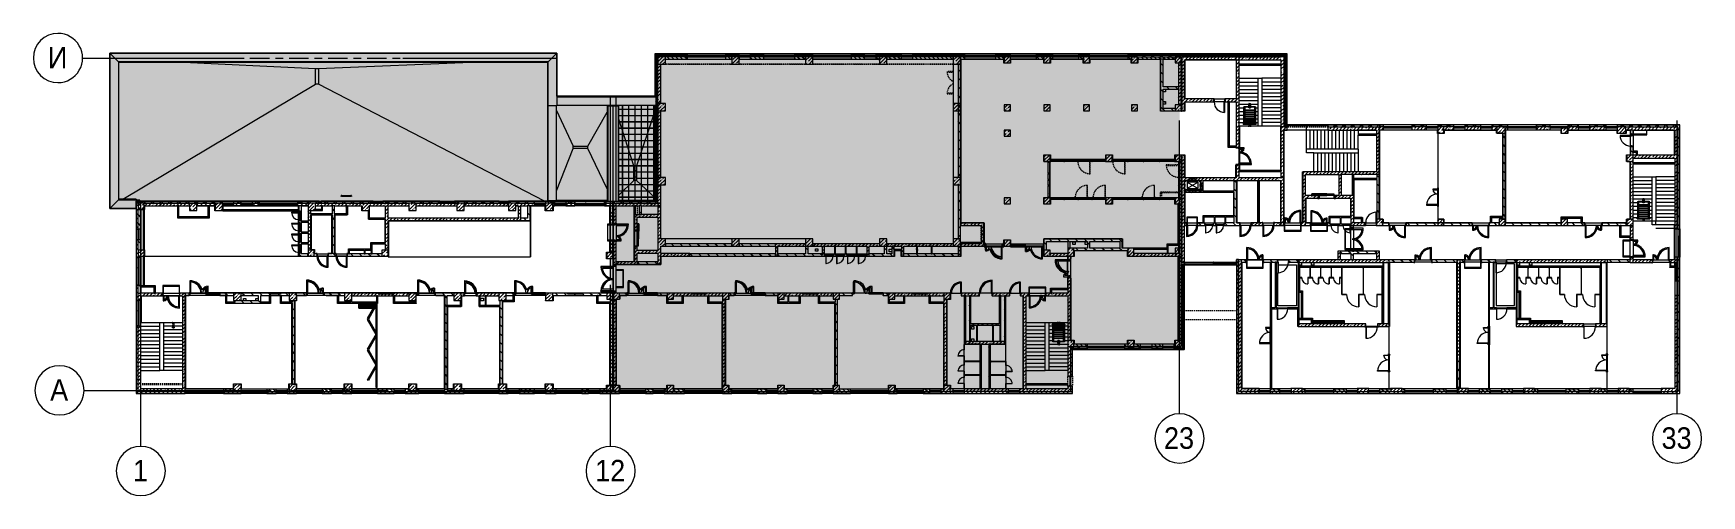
# Model space of a CAD drawing. Header units: millimetres. Extents: x 35111 to 235598, y -8553 to 29000.
# Drawn here: x 99963 to 235598, y -8553 to 29000 of the extents above; entities that cross this region are included whole.
import ezdxf

# ---------------------------------------------------------------- set-up
doc = ezdxf.new("R2010")
doc.units = ezdxf.units.MM
doc.linetypes.add('200_ШТРИХ__ш1_п0_6_', pattern=[160, 100, -60])
doc.linetypes.add('Осевая', pattern=[3175, 635, -476.25, 1587.5, -476.25])
for name, color, linetype, lineweight in [('A-DETL-1', 7, 'Continuous', 5), ('A-DETL-MBND-1', 7, '200_ШТРИХ__ш1_п0_6_', 9), ('A-DOOR-6', 7, 'Continuous', 5), ('A-GENM-2', 7, 'Continuous', 5), ('A-GLAZ-2', 7, 'Continuous', 5), ('A-GLAZ-CURT-3', 7, 'Continuous', 5), ('A-GLAZ-CWMG-3', 7, 'Continuous', 5), ('A-ROOF-PATT', 7, 'Continuous', 5), ('A-WALL', 7, 'Continuous', 9), ('A-WALL-2', 7, 'Continuous', 5), ('I-WALL-3', 7, 'Continuous', 5), ('M-EQPM-1', 7, 'Continuous', 5), ('S-COLS-1', 7, 'Continuous', 5), ('S-STRS-3', 7, 'Continuous', 5), ('Оси', 7, 'Continuous', 9), ('Оси-1', 7, 'Continuous', 20), ('Оси-2', 7, 'Осевая', 9)]:
    doc.layers.add(name, color=color, linetype=linetype, lineweight=lineweight)
doc.layers.add('A-DETL-GENF-3', color=7, linetype='Continuous', lineweight=9, true_color=0xc0c0c0, transparency=0.4)
for name, color, linetype, lineweight, true_color in [('A-DETL-GENF-4', 7, 'Continuous', 5, 0xaaaaaa), ('A-DETL-GENF-5', 7, 'Continuous', 5, 0xb7b7b7), ('A-DETL-GENF-6', 7, 'Continuous', 5, 0xe2e2e2), ('A-DOOR-2', 7, 'Continuous', 5, 0xaaaaaa), ('A-DOOR-3', 7, 'Continuous', 5, 0xe2e2e2), ('A-DOOR-4', 7, 'Continuous', 5, 0xb7b7b7), ('A-DOOR-5', 7, 'Continuous', 5, 0x737373), ('A-DOOR-FRAM-2', 7, 'Continuous', 5, 0xe2e2e2), ('A-DOOR-FRAM-3', 7, 'Continuous', 5, 0xaaaaaa), ('A-DOOR-FRAM-4', 7, 'Continuous', 5, 0xb7b7b7), ('A-FLOR-1', 7, 'Continuous', 5, 0xb7b7b7), ('A-FLOR-2', 7, 'Continuous', 5, 0xaaaaaa), ('A-GENM-3', 7, 'Continuous', 5, 0x737373), ('A-GENM-4', 7, 'Continuous', 5, 0xa1a1a1), ('A-GENM-5', 7, 'Continuous', 5, 0xe2ddcd), ('A-GLAZ-3', 7, 'Continuous', 5, 0x737373), ('A-GLAZ-CURT-2', 7, 'Continuous', 5, 0x737373), ('A-GLAZ-CWMG-2', 7, 'Continuous', 5, 0x737373), ('A-GLAZ-CWMG-4', 7, 'Continuous', 5, 0x383e42), ('A-ROOF-1', 7, 'Continuous', 5, 0x737373), ('A-WALL-3', 7, 'Continuous', 5, 0x737373), ('A-WALL-4', 7, 'Continuous', 9, 0x737373), ('I-WALL-1', 7, 'Continuous', 9, 0xe7e7e7), ('I-WALL-2', 7, 'Continuous', 5, 0x737373), ('I-WALL-4', 7, 'Continuous', 5, 0x787878), ('I-WALL-5', 7, 'Continuous', 5, 0xa1a1a1), ('S-COLS-2', 7, 'Continuous', 5, 0x737373), ('S-STRS-2', 7, 'Continuous', 5, 0x737373)]:
    doc.layers.add(name, color=color, linetype=linetype, lineweight=lineweight, true_color=true_color)
doc.styles.add('Arial_1', font='arial.ttf', dxfattribs={"width": 0.9, "height": 1750})
pattern_1 = [(45, (108587.53, 0), (-285.1231, 285.1231), []), (45, (108872.65, 0), (-285.1231, 285.1231), [504.031, -100.806, 16.764, -84.042])]
pattern_2 = [(45, (-84450, -22950), (-285.1231, 285.1231), []), (45, (-84164.88, -22950), (-285.1231, 285.1231), [504.031, -100.806, 16.764, -84.042])]
pattern_3 = [(135, (108587.53, 0), (-176.7767, -176.7767), [])]
pattern_4 = [(135, (108587.53, 0), (-353.5534, -353.5534), [])]
pattern_5 = [(45, (108587.53, 0), (-353.5534, 353.5534), []), (135, (108587.53, 0), (-353.5534, -353.5534), [])]
pattern_6 = [(45, (108587.53, 0), (-176.7767, 176.7767), [])]
pattern_7 = [(135, (1826.41, 164.685), (-14.14214, -14.14214), []), (225, (1826.41, 164.685), (14.14214, -14.14214), [])]
pattern_8 = [(45, (-296.384, 164.685), (-14.1421, 14.1421), []), (135, (-296.384, 164.685), (-14.1421, -14.1421), [])]
pattern_9 = [(135, (108587.53, 0), (-377.1708, -377.1708), [533.4, -88.9, 17.78, -88.9]), (135, (108587.53, 376.94), (-377.1708, -377.1708), []), (50, (108587.53, 0), (637.6445, -55.7866), [66.675, -733.425]), (355, (108587.5, 0), (-123.3494, 668.6992), [53.34, -586.74]), (100.451, (108640.66, -4.65), (514.299, 612.908), [56.665, -623.315]), (46.184, (108587.5, 177.8), (948.7764, -147.1497), [100.012, -1100.137]), (96.636, (108666.6, 165.5), (830.909, 865.997), [84.998, -934.973]), (351.184, (108587.5, 177.8), (830.918, 865.988), [80.01, -880.11]), (21, (108676.43, 133.35), (530.6506, -357.9283), [66.675, -733.425]), (326, (108676.4, 133.35), (216.308, 644.6585), [53.34, -586.74]), (71.451, (108720.65, 103.5), (746.9596, 286.7243), [56.665, -623.315]), (37.5, (108587.53, 0), (10.81053, 295.9426), [16.764, -562.864, 16.764, -578.866, -588.962]), (37.5, (108587.53, 0), (10.81053, 295.9426), [-1175.258, 16.764, -572.198]), (7.5, (108587.53, 0), (233.8692, 350.63175), [16.764, -322.834, 16.764, -549.529, -224.472]), (7.5, (108587.53, 0), (233.8692, 350.63175), [-905.891, 16.764, -207.708]), (327.5, (108389.28, 0), (474.5678, -20.0513), [16.764, -205.486, 16.764, -676.656, -920.115]), (327.5, (108389.28, 0), (474.5678, -20.0513), [-915.67, 16.764, -903.351]), (317.5, (108300.4, 0), (518.4522, 88.9934), [16.764, -272.161, 16.764, -443.738, -653.415]), (317.5, (108300.4, 0), (518.4522, 88.9934), [-749.427, 16.764, -636.651])]
pattern_10 = [(135, (1826.41, 174.685), (-14.14214, -14.14214), []), (225, (1826.41, 174.685), (14.14214, -14.14214), [])]
pattern_11 = [(45, (-296.384, 174.685), (-14.1421, 14.1421), []), (135, (-296.384, 174.685), (-14.1421, -14.1421), [])]
pattern_12 = [(135, (1751.41, 174.685), (-14.14214, -14.14214), []), (225, (1751.41, 174.685), (14.14214, -14.14214), [])]
pattern_13 = [(45, (-371.384, 174.685), (-14.1421, 14.1421), []), (135, (-371.384, 174.685), (-14.1421, -14.1421), [])]
pattern_14 = [(45, (108587.5, 0), (-427.6843, 427.6843), []), (45, (108872.65, 0), (-427.6843, 427.6843), [])]
pattern_15 = [(135, (1776.41, 174.685), (-14.14214, -14.14214), []), (225, (1776.41, 174.685), (14.14214, -14.14214), [])]
pattern_16 = [(45, (-346.384, 174.685), (-14.1421, 14.1421), []), (135, (-346.384, 174.685), (-14.1421, -14.1421), [])]
pattern_17 = [(135, (1576.41, 164.685), (-14.14214, -14.14214), []), (225, (1576.41, 164.685), (14.14214, -14.14214), [])]
pattern_18 = [(45, (-546.384, 164.685), (-14.1421, 14.1421), []), (135, (-546.384, 164.685), (-14.1421, -14.1421), [])]
pattern_19 = [(45, (-38240, -150), (-285.123, 285.123), []), (45, (-37954.88, -150), (-285.123, 285.123), [504.031, -100.806, 16.764, -84.042])]
pattern_20 = [(45, (-38240, -7650), (-285.123, 285.123), []), (45, (-37954.88, -7650), (-285.123, 285.123), [504.031, -100.806, 16.764, -84.042])]
pattern_21 = [(135, (1951.41, 164.685), (-14.14214, -14.14214), []), (225, (1951.41, 164.685), (14.14214, -14.14214), [])]
pattern_22 = [(45, (-171.384, 164.685), (-14.1421, 14.1421), []), (135, (-171.384, 164.685), (-14.1421, -14.1421), [])]
pattern_23 = [(45, (-84450, -18850), (-285.1231, 285.1231), []), (45, (-84164.88, -18850), (-285.1231, 285.1231), [504.031, -100.806, 16.764, -84.042])]
pattern_24 = [(45, (-84450, -3800), (-285.1231, 285.1231), []), (45, (-84164.88, -3800), (-285.1231, 285.1231), [504.031, -100.806, 16.764, -84.042])]
pattern_25 = [(45, (-38240, -10950), (-285.123, 285.123), []), (45, (-37954.88, -10950), (-285.123, 285.123), [504.031, -100.806, 16.764, -84.042])]
pattern_26 = [(45, (108587.5, 0), (-530.33, 530.33), []), (135, (108587.5, 0), (-530.33, -530.33), [])]

msp = doc.modelspace()

# ---------------------------------------------------------------- texts
at = {"layer": 'Оси', "char_height": 1750, "attachment_point": 1, "style": 'Arial_1'}
for s, insert, width in [('\\fArial|b0|i0|c204|p34|;\\W.9;И', (101140.9, 27905.2), 1948.101), ('\\fArial|b0|i0|c204|p34|;\\W.9;А', (101328.1, 905.2), 1803.797), ('23', (191884.4, -3003), 3030.379), ('33', (232334.4, -3003), 3030.379), ('\\fArial|b0|i0|c204|p34|;\\W.9;1', (108059.9, -5649.6), 1515.189), ('12', (145634.4, -5649.6), 3030.379)]:
    msp.add_mtext(s, dxfattribs=dict(at, insert=insert, width=width))

# ---------------------------------------------------------------- blocks, each defined once
blk = doc.blocks.new('BSC_Колонна _Прямоугольная - 600х600-23286269-3_9_2_птичка')
at = {"layer": 'S-COLS-1'}
h = blk.add_hatch(dxfattribs=at)
h.set_pattern_fill('FP_79', color=256, style=0, pattern_type=2)
h.set_pattern_definition([(45, (-29509.74, -7600), (-285.123, 285.123), []), (45, (-29224.6, -7600), (-285.123, 285.123), [504.031, -100.806, 16.764, -84.042])])
h.paths.add_polyline_path([(-300, -300), (300, -300), (300, 300), (-300, 300), (-300, 150)])
for p, q in [((300, 300), (-300, 300)), ((-300, 300), (-300, -300)), ((300, -300), (300, 300)), ((-300, -300), (300, -300))]:
    blk.add_line(p, q, dxfattribs=at)
blk = doc.blocks.new('BSC_Колонна _Прямоугольная - 500х500-23286270-3_9_2_птичка')
at = {"layer": 'S-COLS-1'}
h = blk.add_hatch(dxfattribs=at)
h.set_pattern_fill('FP_80', color=256, style=0, pattern_type=2)
h.set_pattern_definition([(45, (-38790, -7650), (-285.123, 285.123), []), (45, (-38504.88, -7650), (-285.123, 285.123), [504.031, -100.806, 16.764, -84.042])])
h.paths.add_polyline_path([(-250, -250), (250, -250), (250, 250), (-250, 250), (-250, 100)])
at = {"layer": 'S-COLS-2'}
for p, q in [((250, 250), (-250, 250)), ((-250, 250), (-250, -250)), ((250, -250), (250, 250)), ((-250, -250), (250, -250))]:
    blk.add_line(p, q, dxfattribs=at)
blk = doc.blocks.new('BSC_Колонна _Прямоугольная - 500х500-V188-3_9_2_птичка')
at = {"layer": 'S-COLS-1'}
h = blk.add_hatch(dxfattribs=at)
h.set_pattern_fill('FP_81', color=256, style=0, pattern_type=2)
h.set_pattern_definition([(45, (-43160, -7650), (-285.123, 285.123), []), (45, (-42874.88, -7650), (-285.123, 285.123), [504.031, -100.806, 16.764, -84.042])])
h.paths.add_polyline_path([(-250, -250), (250, -250), (250, 250), (-250, 250)])
at = {"layer": 'S-COLS-2'}
for p, q in [((250, 250), (-250, 250)), ((-250, 250), (-250, -250)), ((250, -250), (250, 250)), ((-250, -250), (250, -250))]:
    blk.add_line(p, q, dxfattribs=at)
blk = doc.blocks.new('BSC_Колонна _Прямоугольная - 500х500-V189-3_9_2_птичка')
at = {"layer": 'S-COLS-1'}
h = blk.add_hatch(dxfattribs=at)
h.set_pattern_fill('FP_82', color=256, style=0, pattern_type=2)
h.set_pattern_definition([(45, (-47660, -7650), (-285.123, 285.123), []), (45, (-47374.88, -7650), (-285.123, 285.123), [504.031, -100.806, 16.764, -84.042])])
h.paths.add_polyline_path([(-113, -250), (250, -250), (250, 250), (-250, 250), (-250, -250)])
at = {"layer": 'S-COLS-2'}
for p, q in [((250, 250), (-250, 250)), ((-250, 250), (-250, -250)), ((250, -250), (250, 250)), ((-250, -250), (250, -250))]:
    blk.add_line(p, q, dxfattribs=at)
blk = doc.blocks.new('BSC_Колонна _Прямоугольная - 500х500-V190-3_9_2_птичка')
at = {"layer": 'S-COLS-1'}
h = blk.add_hatch(dxfattribs=at)
h.set_pattern_fill('FP_83', color=256, style=0, pattern_type=2)
h.set_pattern_definition([(45, (-52160, -7650), (-285.123, 285.123), []), (45, (-51874.88, -7650), (-285.123, 285.123), [504.031, -100.806, 16.764, -84.042])])
h.paths.add_polyline_path([(-250, -250), (250, -250), (250, 250), (-250, 250)])
at = {"layer": 'S-COLS-2'}
for p, q in [((250, 250), (-250, 250)), ((-250, 250), (-250, -250)), ((250, -250), (250, 250)), ((-250, -250), (250, -250))]:
    blk.add_line(p, q, dxfattribs=at)
blk = doc.blocks.new('BSC_Колонна _Прямоугольная - 500х500-V191-3_9_2_птичка')
at = {"layer": 'S-COLS-1'}
h = blk.add_hatch(dxfattribs=at)
h.set_pattern_fill('FP_84', color=256, style=0, pattern_type=2)
h.set_pattern_definition([(45, (-61160, -7650), (-285.1231, 285.1231), []), (45, (-60874.88, -7650), (-285.123, 285.123), [504.031, -100.806, 16.764, -84.042])])
h.paths.add_polyline_path([(-250, -250), (250, -250), (250, 250), (-250, 250)])
at = {"layer": 'S-COLS-2'}
for p, q in [((250, 250), (-250, 250)), ((-250, 250), (-250, -250)), ((250, -250), (250, 250)), ((-250, -250), (250, -250))]:
    blk.add_line(p, q, dxfattribs=at)
blk = doc.blocks.new('BSC_Колонна _Прямоугольная - 600х600-V192-3_9_2_птичка')
at = {"layer": 'S-COLS-1'}
h = blk.add_hatch(dxfattribs=at)
h.set_pattern_fill('FP_85', color=256, style=0, pattern_type=2)
h.set_pattern_definition([(45, (-25860, -200), (-285.123, 285.123), []), (45, (-25574.88, -200), (-285.123, 285.123), [504.031, -100.806, 16.764, -84.042])])
h.paths.add_polyline_path([(-300, -300), (300, -300), (300, 300), (-300, 300)])
for p, q in [((300, 300), (-300, 300)), ((-300, 300), (-300, -300)), ((300, -300), (300, 300)), ((-300, -300), (300, -300))]:
    blk.add_line(p, q, dxfattribs=at)
blk = doc.blocks.new('BSC_Колонна _Прямоугольная - 600х600-V193-3_9_2_птичка')
at = {"layer": 'S-COLS-1'}
h = blk.add_hatch(dxfattribs=at)
h.set_pattern_fill('FP_86', color=256, style=0, pattern_type=2)
h.set_pattern_definition([(45, (-29509.74, -200), (-285.123, 285.123), []), (45, (-29224.6, -200), (-285.123, 285.123), [504.031, -100.806, 16.764, -84.042])])
h.paths.add_polyline_path([(-300, -300), (300, -300), (300, 300), (-300, 300), (-300, 30)])
for p, q in [((300, 300), (-300, 300)), ((-300, 300), (-300, -300)), ((300, -300), (300, 300)), ((-300, -300), (300, -300))]:
    blk.add_line(p, q, dxfattribs=at)
blk = doc.blocks.new('BSC_Колонна _Прямоугольная - 500х500-V194-3_9_2_птичка')
at = {"layer": 'S-COLS-1'}
h = blk.add_hatch(dxfattribs=at)
h.set_pattern_fill('FP_87', color=256, style=0, pattern_type=2)
h.set_pattern_definition([(45, (-38790, -150), (-285.123, 285.123), []), (45, (-38504.88, -150), (-285.123, 285.123), [504.031, -100.806, 16.764, -84.042])])
h.paths.add_polyline_path([(-250, -250), (250, -250), (250, 250), (-250, 250), (-250, 80)])
at = {"layer": 'S-COLS-2'}
for p, q in [((250, 250), (-250, 250)), ((-250, 250), (-250, -250)), ((250, -250), (250, 250)), ((-250, -250), (250, -250))]:
    blk.add_line(p, q, dxfattribs=at)
blk = doc.blocks.new('BSC_Колонна _Прямоугольная - 500х500-V195-3_9_2_птичка')
at = {"layer": 'S-COLS-1'}
h = blk.add_hatch(dxfattribs=at)
h.set_pattern_fill('FP_88', color=256, style=0, pattern_type=2)
h.set_pattern_definition([(45, (-43160, -150), (-285.123, 285.123), []), (45, (-42874.88, -150), (-285.123, 285.123), [504.031, -100.806, 16.764, -84.042])])
h.paths.add_polyline_path([(-250, -250), (250, -250), (250, 250), (-250, 250), (-250, 32)])
at = {"layer": 'S-COLS-2'}
for p, q in [((250, 250), (-250, 250)), ((-250, 250), (-250, -250)), ((250, -250), (250, 250)), ((-250, -250), (250, -250))]:
    blk.add_line(p, q, dxfattribs=at)
blk = doc.blocks.new('BSC_Колонна _Прямоугольная - 500х500-V196-3_9_2_птичка')
at = {"layer": 'S-COLS-1'}
h = blk.add_hatch(dxfattribs=at)
h.set_pattern_fill('FP_89', color=256, style=0, pattern_type=2)
h.set_pattern_definition([(45, (-47660, -150), (-285.123, 285.123), []), (45, (-47374.88, -150), (-285.123, 285.123), [504.031, -100.806, 16.764, -84.042])])
h.paths.add_polyline_path([(-250, -250), (250, -250), (250, 250), (-250, 250)])
at = {"layer": 'S-COLS-2'}
for p, q in [((250, 250), (-250, 250)), ((-250, 250), (-250, -250)), ((250, -250), (250, 250)), ((-250, -250), (250, -250))]:
    blk.add_line(p, q, dxfattribs=at)
blk = doc.blocks.new('BSC_Колонна _Прямоугольная - 500х500-V197-3_9_2_птичка')
at = {"layer": 'S-COLS-1'}
h = blk.add_hatch(dxfattribs=at)
h.set_pattern_fill('FP_90', color=256, style=0, pattern_type=2)
h.set_pattern_definition([(45, (-52160, -150), (-285.123, 285.123), []), (45, (-51874.88, -150), (-285.123, 285.123), [504.031, -100.806, 16.764, -84.042])])
h.paths.add_polyline_path([(-250, -250), (250, -250), (250, 250), (-250, 250)])
at = {"layer": 'S-COLS-2'}
for p, q in [((250, 250), (-250, 250)), ((-250, 250), (-250, -250)), ((250, -250), (250, 250)), ((-250, -250), (250, -250))]:
    blk.add_line(p, q, dxfattribs=at)
blk = doc.blocks.new('BSC_Колонна _Прямоугольная - 500х500-V198-3_9_2_птичка')
at = {"layer": 'S-COLS-1'}
h = blk.add_hatch(dxfattribs=at)
h.set_pattern_fill('FP_91', color=256, style=0, pattern_type=2)
h.set_pattern_definition([(45, (-61160, -150), (-285.123, 285.123), []), (45, (-60874.88, -150), (-285.123, 285.123), [504.031, -100.806, 16.764, -84.042])])
h.paths.add_polyline_path([(-250, -250), (250, -250), (250, 250), (-250, 250)])
at = {"layer": 'S-COLS-2'}
for p, q in [((250, 250), (-250, 250)), ((-250, 250), (-250, -250)), ((250, -250), (250, 250)), ((-250, -250), (250, -250))]:
    blk.add_line(p, q, dxfattribs=at)
blk = doc.blocks.new('BSC_Колонна _Прямоугольная - 500х500-V199-3_9_2_птичка')
at = {"layer": 'S-COLS-1'}
h = blk.add_hatch(dxfattribs=at)
h.set_pattern_fill('FP_92', color=256, style=0, pattern_type=2)
h.set_pattern_definition([(45, (-65660, -150), (-285.1231, 285.1231), []), (45, (-65374.88, -150), (-285.1231, 285.1231), [504.031, -100.806, 16.764, -84.042])])
h.paths.add_polyline_path([(-250, -250), (250, -250), (250, 250), (-250, 250)])
at = {"layer": 'S-COLS-2'}
for p, q in [((250, 250), (-250, 250)), ((-250, 250), (-250, -250)), ((250, -250), (250, 250)), ((-250, -250), (250, -250))]:
    blk.add_line(p, q, dxfattribs=at)
blk = doc.blocks.new('BSC_Колонна _Прямоугольная - 500х500-V200-3_9_2_птичка')
at = {"layer": 'S-COLS-1'}
h = blk.add_hatch(dxfattribs=at)
h.set_pattern_fill('FP_93', color=256, style=0, pattern_type=2)
h.set_pattern_definition([(45, (-75730, -3800), (-285.1231, 285.1231), []), (45, (-75444.88, -3800), (-285.1231, 285.1231), [504.031, -100.806, 16.764, -84.042])])
h.paths.add_polyline_path([(-217, -250), (250, -250), (250, 250), (-250, 250), (-250, -250)])
at = {"layer": 'S-COLS-2'}
for p, q in [((250, 250), (-250, 250)), ((-250, 250), (-250, -250)), ((250, -250), (250, 250)), ((-250, -250), (250, -250))]:
    blk.add_line(p, q, dxfattribs=at)
blk = doc.blocks.new('BSC_Колонна _Прямоугольная - 500х500-V201-3_9_2_птичка')
at = {"layer": 'S-COLS-1'}
h = blk.add_hatch(dxfattribs=at)
h.set_pattern_fill('FP_94', color=256, style=0, pattern_type=2)
h.set_pattern_definition([(45, (-80600, -3800), (-285.1231, 285.1231), []), (45, (-80314.88, -3800), (-285.1231, 285.1231), [504.031, -100.806, 16.764, -84.042])])
h.paths.add_polyline_path([(-250, -250), (250, -250), (250, 250), (-250, 250)])
at = {"layer": 'S-COLS-2'}
for p, q in [((250, 250), (-250, 250)), ((-250, 250), (-250, -250)), ((250, -250), (250, 250)), ((-250, -250), (250, -250))]:
    blk.add_line(p, q, dxfattribs=at)
blk = doc.blocks.new('BSC_Колонна _Прямоугольная - 500х500-V202-3_9_2_птичка')
at = {"layer": 'S-COLS-1'}
h = blk.add_hatch(dxfattribs=at)
h.set_pattern_fill('FP_95', color=256, style=0, pattern_type=2)
h.set_pattern_definition([(45, (-65660, -7650), (-285.1231, 285.1231), []), (45, (-65374.88, -7650), (-285.1231, 285.1231), [504.031, -100.806, 16.764, -84.042])])
h.paths.add_polyline_path([(-250, -250), (250, -250), (250, 22), (220, 22), (220, 30), (250, 30), (250, 250), (-250, 250), (-250, 30)])
at = {"layer": 'S-COLS-2'}
for p, q in [((220, 250), (-250, 250)), ((-250, 250), (-250, -250)), ((250, -250), (250, 22)), ((-250, -250), (250, -250))]:
    blk.add_line(p, q, dxfattribs=at)
blk = doc.blocks.new('BSC_Колонна _Прямоугольная - 600х600-23205240-3_9_2_птичка')
at = {"layer": 'S-COLS-1'}
h = blk.add_hatch(dxfattribs=at)
h.set_pattern_fill('FP_96', color=256, style=0, pattern_type=2)
h.set_pattern_definition([(45, (-66460, -12000), (-285.1231, 285.1231), []), (45, (-66174.88, -12000), (-285.1231, 285.1231), [504.031, -100.806, 16.764, -84.042])])
h.paths.add_polyline_path([(-300, -300), (300, -300), (300, 300), (-300, 300)])
at = {"layer": 'S-COLS-2'}
for p, q in [((300, 300), (-300, 300)), ((-300, 300), (-300, -300)), ((300, -300), (300, 300)), ((-300, -300), (300, -300))]:
    blk.add_line(p, q, dxfattribs=at)
blk = doc.blocks.new('BSC_Колонна _Прямоугольная - 600х600-V203-3_9_2_птичка')
at = {"layer": 'S-COLS-1'}
h = blk.add_hatch(dxfattribs=at)
h.set_pattern_fill('FP_97', color=256, style=0, pattern_type=2)
h.set_pattern_definition([(45, (-14010, -14900), (-285.123, 285.123), []), (45, (-13724.88, -14900), (-285.123, 285.123), [504.031, -100.806, 16.764, -84.042])])
h.paths.add_polyline_path([(-22, -300), (300, -300), (300, 300), (-300, 300), (-300, -300)])
for p, q in [((300, 300), (-300, 300)), ((-300, 300), (-300, -300)), ((300, -300), (300, 300)), ((-300, -300), (300, -300))]:
    blk.add_line(p, q, dxfattribs=at)
blk = doc.blocks.new('BSC_Колонна _Прямоугольная - 600х600-V204-3_9_2_птичка')
at = {"layer": 'S-COLS-1'}
h = blk.add_hatch(dxfattribs=at)
h.set_pattern_fill('FP_98', color=256, style=0, pattern_type=2)
h.set_pattern_definition([(45, (-25860, -7600), (-285.123, 285.123), []), (45, (-25574.88, -7600), (-285.123, 285.123), [504.031, -100.806, 16.764, -84.042])])
h.paths.add_polyline_path([(-300, -300), (300, -300), (300, 300), (-300, 300), (-300, 150)])
for p, q in [((300, 300), (-300, 300)), ((-300, 300), (-300, -300)), ((300, -300), (300, 300)), ((-300, -300), (300, -300))]:
    blk.add_line(p, q, dxfattribs=at)
blk = doc.blocks.new('BSC_Колонна _Прямоугольная - 600х600-V205-3_9_2_птичка')
at = {"layer": 'S-COLS-1'}
h = blk.add_hatch(dxfattribs=at)
h.set_pattern_fill('FP_99', color=256, style=0, pattern_type=2)
h.set_pattern_definition([(45, (-26110, -14900), (-285.123, 285.123), []), (45, (-25824.88, -14900), (-285.123, 285.123), [504.031, -100.806, 16.764, -84.042])])
h.paths.add_polyline_path([(-300, -300), (300, -300), (300, 300), (-300, 300), (-300, -208)])
for p, q in [((300, 300), (-300, 300)), ((-300, 300), (-300, -300)), ((300, -300), (300, 300)), ((-300, -300), (300, -300))]:
    blk.add_line(p, q, dxfattribs=at)
blk = doc.blocks.new('BSC_Колонна _Прямоугольная - 600х600-V206-3_9_2_птичка')
at = {"layer": 'S-COLS-1'}
h = blk.add_hatch(dxfattribs=at)
h.set_pattern_fill('FP_100', color=256, style=0, pattern_type=2)
h.set_pattern_definition([(45, (-66460, -17000), (-285.1231, 285.1231), []), (45, (-66174.88, -17000), (-285.1231, 285.1231), [504.031, -100.806, 16.764, -84.042])])
h.paths.add_polyline_path([(-300, -300), (300, -300), (300, 300), (-300, 300)])
at = {"layer": 'S-COLS-2'}
for p, q in [((300, 300), (-300, 300)), ((-300, 300), (-300, -300)), ((300, -300), (300, 300)), ((-300, -300), (300, -300))]:
    blk.add_line(p, q, dxfattribs=at)
blk = doc.blocks.new('BSC_Колонна _Прямоугольная - 500х500-23287078-3_9_2_птичка')
at = {"layer": 'S-COLS-1'}
h = blk.add_hatch(dxfattribs=at)
h.set_pattern_fill('FP_102', color=256, style=0, pattern_type=2)
h.set_pattern_definition(pattern_2)
h.paths.add_polyline_path([(-250, -250), (120, -250), (120, 250), (-250, 250), (-250, -160)])
h = blk.add_hatch(dxfattribs=at)
h.set_pattern_fill('FP_102', color=256, style=0, pattern_type=2)
h.set_pattern_definition(pattern_2)
h.paths.add_polyline_path([(250, -250), (250, 250), (120, 250), (120, -250)])
for p, q in [((250, 250), (120, 250)), ((250, -250), (250, 250)), ((120, -250), (250, -250))]:
    blk.add_line(p, q, dxfattribs=at)
at = {"layer": 'S-COLS-2'}
for p, q in [((120, 250), (-250, 250)), ((-250, 250), (-250, -250)), ((-250, -250), (120, -250))]:
    blk.add_line(p, q, dxfattribs=at)
blk = doc.blocks.new('110_Дверь_СКБ_2Ст - Д-1_л_Лестничная клетка EIS60 2-32142534-3_9_2_птичка')
at = {"layer": 'A-DOOR-3'}
h = blk.add_hatch(color=256, dxfattribs=at)
h.paths.add_polyline_path([(652, 30), (712, 30), (712, 110), (662, 110), (662, 60), (652, 60)])
h.paths.add_polyline_path([(-688, 30), (-628, 30), (-628, 60), (-638, 60), (-638, 110), (-688, 110)])
for points in [[(-588, 110), (-588, 510), (-638, 510), (-638, 110)], [(612, 110), (662, 110), (662, 1010), (612, 1010), (612, 603)], [(712, -110), (712, 30), (698, 25), (698, -110)]]:
    blk.add_hatch(color=256, dxfattribs=at).paths.add_polyline_path(points)
at = {"layer": 'A-DOOR-FRAM-2'}
for points in [[(-672, 110), (-672, 118), (-742, 118), (-742, 110)], [(-672, -110), (-672, 30), (-688, 25), (-688, -110)], [(768, 110), (768, 118), (698, 118), (698, 110)], [(-672, -118), (-672, -110), (-742, -110), (-742, -118)], [(768, -118), (768, -110), (698, -110), (698, -118)]]:
    blk.add_hatch(color=256, dxfattribs=at).paths.add_polyline_path(points)
at = {"layer": 'A-DOOR-2'}
for p, q in [((-638, 510), (-638, 110)), ((-588, 510), (-638, 510)), ((-638, 110), (-588, 110)), ((-588, 110), (-588, 510)), ((662, 1010), (612, 1010)), ((612, 1010), (612, 110)), ((612, 110), (662, 110)), ((662, 110), (662, 1010))]:
    blk.add_line(p, q, dxfattribs=at)
for centre, radius, start, end in [((-638, 110), 400, 360, 90), ((662, 110), 900, 90, 180)]:
    blk.add_arc(centre, radius, start, end, dxfattribs=at)
at = {"layer": 'A-DOOR-FRAM-3'}
for p, q in [((-672, 118), (-742, 118)), ((-742, 118), (-742, 110)), ((-742, 110), (-672, 110)), ((-638, 110), (-688, 110)), ((-688, 110), (-688, 30)), ((-688, 30), (-628, 30)), ((-672, 30), (-688, 30)), ((-688, 30), (-688, -110)), ((-672, 110), (-672, 118)), ((-672, -110), (-672, 30)), ((-638, 60), (-638, 110)), ((-628, 60), (-638, 60)), ((-628, 30), (-628, 60)), ((662, 60), (652, 60)), ((652, 60), (652, 30)), ((652, 30), (712, 30)), ((662, 110), (662, 60)), ((712, 110), (662, 110)), ((768, 118), (698, 118)), ((698, 118), (698, 110)), ((698, 110), (768, 110)), ((712, 30), (698, 30)), ((698, 30), (698, -110)), ((712, 30), (712, 110)), ((712, -110), (712, 30)), ((768, 110), (768, 118)), ((-672, -110), (-742, -110)), ((-742, -110), (-742, -118)), ((-742, -118), (-672, -118)), ((-688, -110), (-672, -110)), ((-672, -118), (-672, -110)), ((698, -110), (712, -110)), ((768, -110), (698, -110)), ((698, -110), (698, -118)), ((698, -118), (768, -118)), ((768, -118), (768, -110))]:
    blk.add_line(p, q, dxfattribs=at)
blk = doc.blocks.new('110_Дверь_СКБ_1Ст_Внутренняя1 - Д-8 950x2100h_охрана-V207-3_9_2_птичка')
at = {"layer": 'A-DOOR-2'}
h = blk.add_hatch(dxfattribs=at)
h.set_pattern_fill('FP_107', color=256, style=0, pattern_type=2)
h.set_pattern_definition(pattern_7)
h.paths.add_polyline_path([(487.5, 100), (462.5, 100), (462.5, -100), (487.5, -100), (487.5, -34.8)])
at = {"layer": 'A-DOOR-3'}
h = blk.add_hatch(color=256, dxfattribs=at)
h.paths.add_polyline_path([(437.5, 100), (437.5, 60), (427.5, 60), (427.5, 20), (462.5, 20), (462.5, 100)])
h.paths.add_polyline_path([(-412.5, 100), (-437.5, 100), (-437.5, 20), (-402.5, 20), (-402.5, 60), (-412.5, 60)])
at = {"layer": 'A-DOOR-FRAM-2'}
for points in [[(-492.5, 108), (-492.5, 100), (-422.5, 100), (-422.5, 108)], [(-422.5, 20), (-437.5, 20), (-437.5, -100), (-422.5, -100), (-422.5, -34.8)], [(397.5, 950), (397.5, 100), (437.5, 100), (437.5, 950)], [(517.5, 108), (447.5, 108), (447.5, 100), (517.5, 100)], [(462.5, 20), (447.5, 20), (447.5, -100), (462.5, -100), (462.5, -34.8)], [(-492.5, -100), (-492.5, -108), (-422.5, -108), (-422.5, -100)], [(447.5, -100), (447.5, -108), (517.5, -108), (517.5, -100)]]:
    blk.add_hatch(color=256, dxfattribs=at).paths.add_polyline_path(points)
at = {"layer": 'A-DOOR-FRAM-3'}
h = blk.add_hatch(dxfattribs=at)
h.set_pattern_fill('FP_108', color=256, style=0, pattern_type=2)
h.set_pattern_definition(pattern_8)
h.paths.add_polyline_path([(-437.5, 100), (-462.5, 100), (-462.5, -100), (-437.5, -100), (-437.5, -34.8)])
at = {"layer": 'A-DOOR-2'}
for p, q in [((437.5, 950), (397.5, 950)), ((397.5, 950), (397.5, 100)), ((397.5, 100), (437.5, 100)), ((437.5, 100), (437.5, 950))]:
    blk.add_line(p, q, dxfattribs=at)
blk.add_arc((437.5, 100), 850, 90, 180, dxfattribs=at)
at = {"layer": 'A-DOOR-FRAM-3'}
for p, q in [((-422.5, 108), (-492.5, 108)), ((-492.5, 108), (-492.5, 100)), ((-492.5, 100), (-422.5, 100)), ((-437.5, 100), (-462.5, 100)), ((-462.5, 100), (-462.5, -100)), ((-412.5, 100), (-437.5, 100)), ((-437.5, 100), (-437.5, 20)), ((-437.5, -100), (-437.5, 100)), ((-422.5, 100), (-437.5, 100)), ((-437.5, 100), (-437.5, 99)), ((-437.5, 99), (-422.5, 99)), ((-437.5, 20), (-402.5, 20)), ((-422.5, 20), (-437.5, 20)), ((-437.5, 20), (-437.5, -100)), ((-422.5, 100), (-422.5, 108)), ((-422.5, 99), (-422.5, 100)), ((-422.5, -100), (-422.5, 20)), ((-412.5, 60), (-412.5, 100)), ((-402.5, 60), (-412.5, 60)), ((-402.5, 20), (-402.5, 60)), ((437.5, 60), (427.5, 60)), ((427.5, 60), (427.5, 20)), ((427.5, 20), (462.5, 20)), ((437.5, 100), (437.5, 60)), ((462.5, 100), (437.5, 100)), ((517.5, 108), (447.5, 108)), ((447.5, 108), (447.5, 100)), ((462.5, 100), (447.5, 100)), ((447.5, 100), (447.5, 99)), ((447.5, 100), (517.5, 100)), ((447.5, 99), (462.5, 99)), ((462.5, 20), (447.5, 20)), ((447.5, 20), (447.5, -100)), ((462.5, 20), (462.5, 100)), ((487.5, 100), (462.5, 100)), ((462.5, 100), (462.5, -100)), ((462.5, 99), (462.5, 100)), ((462.5, -100), (462.5, 20)), ((487.5, -100), (487.5, 100)), ((517.5, 100), (517.5, 108)), ((-422.5, -100), (-492.5, -100)), ((-492.5, -100), (-492.5, -108)), ((-492.5, -108), (-422.5, -108)), ((-462.5, -100), (-437.5, -100)), ((-437.5, -100), (-422.5, -100)), ((-422.5, -108), (-422.5, -100)), ((447.5, -100), (462.5, -100)), ((517.5, -100), (447.5, -100)), ((447.5, -100), (447.5, -108)), ((447.5, -108), (517.5, -108)), ((462.5, -100), (487.5, -100)), ((517.5, -108), (517.5, -100))]:
    blk.add_line(p, q, dxfattribs=at)
blk = doc.blocks.new('парапет1 - парапет-18629556-3_9_2_птичка')
at = {"layer": 'A-GENM-2'}
for p, q in [((-2411, 27400), (33928, 27400)), ((-2411, 14773), (-2411, 27400)), ((-268, 14773), (-2411, 14773))]:
    blk.add_line(p, q, dxfattribs=at)
at = {"layer": 'A-GENM-3'}
for p, q in [((-2409, 27398), (-1702, 26691)), ((33926, 27398), (33219, 26691)), ((33928, 27398), (33928, 23147)), ((33219, 26691), (-1702, 26691)), ((-1702, 26691), (-1666, 26655)), ((-1702, 26691), (-1702, 15482)), ((-1665, 26654), (33182, 26654)), ((-1665, 15519), (-1665, 26654)), ((33182, 26654), (33182, 23147)), ((33219, 26691), (33183, 26655)), ((33219, 23147), (33219, 26691)), ((33928, 23147), (33920, 23147)), ((-2409, 14775), (-1702, 15482)), ((-1702, 15482), (-1666, 15518)), ((-1702, 15482), (-268, 15482)), ((-268, 15519), (-1665, 15519)), ((-268, 15519), (-268, 15518)), ((-268, 15518), (-268, 15482)), ((-268, 15482), (-268, 14775))]:
    blk.add_line(p, q, dxfattribs=at)
for points in [[(-1666, 26655), (-1665, 26654), (-1665, 26654), (-1665, 26654), (-1665, 26654)], [(33183, 26655), (33182, 26654), (33182, 26654), (33182, 26654), (33182, 26654)], [(-1666, 15518), (-1665, 15519), (-1665, 15519), (-1665, 15519), (-1665, 15519)]]:
    blk.add_open_spline(points, degree=3, dxfattribs=at)
blk = doc.blocks.new('120_Окно_СКБ_1Ст - 120_Окно_СКБ_1Ст 1200х2500_h_ с форточкой 3-24161067-3_9_2_птичка')
at = {"layer": 'A-GLAZ-2'}
for p, q in [((-600, -127), (-600, -57)), ((-600, -57), (-530, -57)), ((600, -57), (-600, -57)), ((-530, -127), (-600, -127)), ((-600, -127), (-550, -127)), ((-530, -127), (-550, -127)), ((-550, -127), (-550, -137)), ((-550, -137), (550, -137)), ((550, -137), (-550, -137)), ((-530, -57), (-530, -127)), ((530, -87), (-530, -87)), ((-530, -87), (-530, -127)), ((-480, -137), (-480, -87)), ((-480, -107), (480, -107)), ((480, -117), (-480, -117)), ((480, -137), (480, -87)), ((530, -127), (530, -57)), ((530, -57), (600, -57)), ((530, -127), (530, -87)), ((600, -127), (530, -127)), ((550, -127), (530, -127)), ((550, -127), (600, -127)), ((550, -137), (550, -127)), ((600, -57), (600, -127))]:
    blk.add_line(p, q, dxfattribs=at)
blk = doc.blocks.new('120_Окно_СКБ_1Ст - 120_Окно_СКБ_1Ст 900х2500_h_ с форточкой-22877787-3_9_2_птичка')
at = {"layer": 'A-GLAZ-2'}
for p, q in [((-450, -127), (-450, -57)), ((-450, -57), (-380, -57)), ((450, -57), (-450, -57)), ((-380, -127), (-450, -127)), ((-450, -127), (-400, -127)), ((-380, -127), (-400, -127)), ((-400, -127), (-400, -137)), ((-400, -137), (400, -137)), ((400, -137), (-400, -137)), ((-380, -57), (-380, -127)), ((380, -87), (-380, -87)), ((-380, -87), (-380, -127)), ((-330, -137), (-330, -87)), ((-330, -107), (330, -107)), ((330, -117), (-330, -117)), ((330, -137), (330, -87)), ((380, -127), (380, -57)), ((380, -57), (450, -57)), ((380, -127), (380, -87)), ((450, -127), (380, -127)), ((400, -127), (380, -127)), ((400, -137), (400, -127)), ((450, -57), (450, -127))]:
    blk.add_line(p, q, dxfattribs=at)
blk = doc.blocks.new('120_Окно_СКБ_1Ст - 120_Окно_СКБ_1Ст 900х2500_h_ с форточкой-22876038-3_9_2_птичка')
at = {"layer": 'A-GLAZ-2'}
for p, q in [((-450, -127), (-450, -57)), ((-450, -57), (-380, -57)), ((450, -57), (-450, -57)), ((-380, -127), (-450, -127)), ((-450, -127), (-400, -127)), ((-380, -127), (-400, -127)), ((-400, -127), (-400, -137)), ((-400, -137), (400, -137)), ((400, -137), (-400, -137)), ((-380, -57), (-380, -127)), ((380, -87), (-380, -87)), ((-380, -87), (-380, -127)), ((-330, -137), (-330, -87)), ((-330, -107), (330, -107)), ((330, -117), (-330, -117)), ((330, -137), (330, -87)), ((380, -127), (380, -57)), ((380, -57), (450, -57)), ((380, -127), (380, -87)), ((450, -127), (380, -127)), ((400, -127), (380, -127)), ((400, -127), (450, -127)), ((400, -137), (400, -127)), ((450, -57), (450, -127))]:
    blk.add_line(p, q, dxfattribs=at)
blk = doc.blocks.new('120_Окно_СКБ_2Ст - 120_Окно_СКБ_2Ст 3100х2500 _мал_ створка слева-2_-22446420-3_9_2_птичка')
at = {"layer": 'A-GLAZ-2'}
for p, q in [((-1550, -127), (-1550, -57)), ((-1550, -57), (-1480, -57)), ((1550, -57), (-1550, -57)), ((-1480, -127), (-1550, -127)), ((-1550, -127), (-1500, -127)), ((-1480, -127), (-1500, -127)), ((-1500, -127), (-1500, -137)), ((-1500, -137), (-700, -137)), ((-700, -137), (-1500, -137)), ((-1480, -57), (-1480, -127)), ((-720, -87), (-1480, -87)), ((-1480, -87), (-1480, -127)), ((-1430, -137), (-1430, -87)), ((-1430, -107), (-770, -107)), ((-770, -117), (-1430, -117)), ((-770, -137), (-770, -87)), ((-720, -127), (-720, -57)), ((-720, -57), (-650, -57)), ((-720, -127), (-720, -87)), ((-650, -127), (-720, -127)), ((-700, -127), (-720, -127)), ((-700, -127), (-670, -127)), ((-700, -137), (-700, -127)), ((-650, -127), (-670, -127)), ((-670, -127), (-670, -137)), ((-670, -137), (1500, -137)), ((1500, -137), (-670, -137)), ((-650, -57), (-650, -127)), ((1480, -87), (-650, -87)), ((-650, -87), (-650, -127)), ((-600, -137), (-600, -87)), ((-600, -107), (1430, -107)), ((1430, -117), (-600, -117)), ((1430, -137), (1430, -87)), ((1480, -127), (1480, -57)), ((1480, -57), (1550, -57)), ((1480, -127), (1480, -87)), ((1550, -127), (1480, -127)), ((1500, -127), (1480, -127)), ((1500, -127), (1550, -127)), ((1500, -137), (1500, -127)), ((1550, -57), (1550, -127))]:
    blk.add_line(p, q, dxfattribs=at)
blk = doc.blocks.new('120_Окно_СКБ_2Ст - 120_Окно_СКБ_2Ст 2100х2500 _мал створка СЛЕВА_-22446485-3_9_2_птичка')
at = {"layer": 'A-GLAZ-2'}
for p, q in [((-1050, -127), (-1050, -57)), ((-1050, -57), (-980, -57)), ((1050, -57), (-1050, -57)), ((-980, -127), (-1050, -127)), ((-1050, -127), (-1000, -127)), ((-980, -127), (-1000, -127)), ((-1000, -127), (-1000, -137)), ((-1000, -137), (-200, -137)), ((-200, -137), (-1000, -137)), ((-980, -57), (-980, -127)), ((-220, -87), (-980, -87)), ((-980, -87), (-980, -127)), ((-930, -137), (-930, -87)), ((-930, -107), (-270, -107)), ((-270, -117), (-930, -117)), ((-270, -137), (-270, -87)), ((-220, -127), (-220, -57)), ((-220, -57), (-150, -57)), ((-220, -127), (-220, -87)), ((-150, -127), (-220, -127)), ((-200, -127), (-220, -127)), ((-200, -127), (-170, -127)), ((-200, -137), (-200, -127)), ((-150, -127), (-170, -127)), ((-170, -127), (-170, -137)), ((-170, -137), (1000, -137)), ((1000, -137), (-170, -137)), ((-150, -57), (-150, -127)), ((980, -87), (-150, -87)), ((-150, -87), (-150, -127)), ((-100, -137), (-100, -87)), ((-100, -107), (930, -107)), ((930, -117), (-100, -117)), ((930, -137), (930, -87)), ((980, -127), (980, -57)), ((980, -57), (1050, -57)), ((980, -127), (980, -87)), ((1050, -127), (980, -127)), ((1000, -127), (980, -127)), ((1000, -127), (1050, -127)), ((1000, -137), (1000, -127)), ((1050, -57), (1050, -127))]:
    blk.add_line(p, q, dxfattribs=at)
blk = doc.blocks.new('120_Окно_СКБ_1Ст - 120_Окно_СКБ_1Ст 900х2500_h_-22445987-3_9_2_птичка')
at = {"layer": 'A-GLAZ-2'}
for p, q in [((-450, -127), (-450, -57)), ((-450, -57), (-380, -57)), ((450, -57), (-450, -57)), ((-380, -127), (-450, -127)), ((-450, -127), (-400, -127)), ((-380, -127), (-400, -127)), ((-400, -127), (-400, -137)), ((-400, -137), (400, -137)), ((400, -137), (-400, -137)), ((-380, -57), (-380, -127)), ((380, -87), (-380, -87)), ((-380, -87), (-380, -127)), ((-330, -137), (-330, -87)), ((-330, -107), (330, -107)), ((330, -117), (-330, -117)), ((330, -137), (330, -87)), ((380, -127), (380, -57)), ((380, -57), (450, -57)), ((380, -127), (380, -87)), ((450, -127), (380, -127)), ((400, -127), (380, -127)), ((400, -127), (450, -127)), ((400, -137), (400, -127)), ((450, -57), (450, -127))]:
    blk.add_line(p, q, dxfattribs=at)
blk = doc.blocks.new('120_Окно_СКБ_2Ст - 120_Окно_СКБ_2Ст 2100х2500 _мал створка СЛЕВА_-V208-3_9_2_птичка')
at = {"layer": 'A-GLAZ-2'}
for p, q in [((-1050, -127), (-1050, -57)), ((-1050, -57), (-980, -57)), ((1050, -57), (-1050, -57)), ((-980, -127), (-1050, -127)), ((-1050, -127), (-1000, -127)), ((-980, -127), (-1000, -127)), ((-1000, -127), (-1000, -137)), ((-1000, -137), (-200, -137)), ((-200, -137), (-1000, -137)), ((-980, -57), (-980, -127)), ((-220, -87), (-980, -87)), ((-980, -87), (-980, -127)), ((-930, -137), (-930, -87)), ((-930, -107), (-270, -107)), ((-270, -117), (-930, -117)), ((-270, -137), (-270, -87)), ((-220, -127), (-220, -57)), ((-220, -57), (-150, -57)), ((-220, -127), (-220, -87)), ((-150, -127), (-220, -127)), ((-200, -127), (-220, -127)), ((-200, -127), (-170, -127)), ((-200, -137), (-200, -127)), ((-150, -127), (-170, -127)), ((-170, -127), (-170, -137)), ((-170, -137), (1000, -137)), ((1000, -137), (-170, -137)), ((-150, -57), (-150, -127)), ((980, -87), (-150, -87)), ((-150, -87), (-150, -127)), ((-100, -137), (-100, -87)), ((-100, -107), (930, -107)), ((930, -117), (-100, -117)), ((930, -137), (930, -87)), ((980, -127), (980, -57)), ((980, -57), (1050, -57)), ((980, -127), (980, -87)), ((1050, -127), (980, -127)), ((1000, -127), (980, -127)), ((1000, -127), (1050, -127)), ((1000, -137), (1000, -127)), ((1050, -57), (1050, -127))]:
    blk.add_line(p, q, dxfattribs=at)
blk = doc.blocks.new('120_Окно_СКБ_1Ст - 120_Окно_СКБ_1Ст 900х2500_h_-20664874-3_9_2_птичка')
at = {"layer": 'A-GLAZ-2'}
for p, q in [((-450, -127), (-450, -57)), ((-450, -57), (-380, -57)), ((450, -57), (-450, -57)), ((-380, -127), (-450, -127)), ((-450, -127), (-400, -127)), ((-380, -127), (-400, -127)), ((-400, -127), (-400, -137)), ((-400, -137), (400, -137)), ((400, -137), (-400, -137)), ((-380, -57), (-380, -127)), ((380, -87), (-380, -87)), ((-380, -87), (-380, -127)), ((-330, -137), (-330, -87)), ((-330, -107), (330, -107)), ((330, -117), (-330, -117)), ((330, -137), (330, -87)), ((380, -127), (380, -57)), ((380, -57), (450, -57)), ((380, -127), (380, -87)), ((450, -127), (380, -127)), ((400, -127), (380, -127)), ((400, -127), (450, -127)), ((400, -137), (400, -127)), ((450, -57), (450, -127))]:
    blk.add_line(p, q, dxfattribs=at)
blk = doc.blocks.new('DOR_Проход в стене_Прямоугольный - 1050x1150 EI30-23344994-3_9_2_птичка')
at = {"layer": 'A-DOOR-2'}
for p, q in [((525, 100), (-525, 100)), ((525, -100), (-525, -100))]:
    blk.add_line(p, q, dxfattribs=at)
blk = doc.blocks.new('BSC_Колонна _Прямоугольная - 600х600-23205375-3_9_2_птичка')
at = {"layer": 'S-COLS-1'}
h = blk.add_hatch(dxfattribs=at)
h.set_pattern_fill('FP_109', color=256, style=0, pattern_type=2)
h.set_pattern_definition([(45, (-54460, -12000), (-285.123, 285.123), []), (45, (-54174.88, -12000), (-285.123, 285.123), [504.031, -100.806, 16.764, -84.042])])
h.paths.add_polyline_path([(-300, -300), (300, -300), (300, 300), (-300, 300)])
at = {"layer": 'S-COLS-2'}
for p, q in [((300, 300), (-300, 300)), ((-300, 300), (-300, -300)), ((300, -300), (300, 300)), ((-300, -300), (300, -300))]:
    blk.add_line(p, q, dxfattribs=at)
blk = doc.blocks.new('BSC_Колонна _Прямоугольная - 600х600-V209-3_9_2_птичка')
at = {"layer": 'S-COLS-1'}
h = blk.add_hatch(dxfattribs=at)
h.set_pattern_fill('FP_110', color=256, style=0, pattern_type=2)
h.set_pattern_definition([(45, (-42460, -26800), (-285.123, 285.123), []), (45, (-42174.88, -26800), (-285.123, 285.123), [504.031, -100.806, 16.764, -84.042])])
h.paths.add_polyline_path([(-300, -300), (300, -300), (300, 300), (-300, 300)])
at = {"layer": 'S-COLS-2'}
for p, q in [((300, 300), (-300, 300)), ((-300, 300), (-300, -300)), ((300, -300), (300, 300)), ((-300, -300), (300, -300))]:
    blk.add_line(p, q, dxfattribs=at)
blk = doc.blocks.new('BSC_Колонна _Прямоугольная - 500х500-V210-3_9_2_птичка')
at = {"layer": 'S-COLS-1'}
h = blk.add_hatch(dxfattribs=at)
h.set_pattern_fill('FP_112', color=256, style=0, pattern_type=2)
h.set_pattern_definition([(45, (-56660, -150), (-285.123, 285.123), []), (45, (-56374.88, -150), (-285.123, 285.123), [504.031, -100.806, 16.764, -84.042])])
h.paths.add_polyline_path([(-250, -250), (250, -250), (250, 250), (-250, 250), (-250, 80)])
at = {"layer": 'S-COLS-2'}
for p, q in [((250, 250), (-250, 250)), ((-250, 250), (-250, -250)), ((250, -250), (250, 250)), ((-250, -250), (250, -250))]:
    blk.add_line(p, q, dxfattribs=at)
blk = doc.blocks.new('BSC_Колонна _Прямоугольная - 500х500-V211-3_9_2_птичка')
at = {"layer": 'S-COLS-1'}
h = blk.add_hatch(dxfattribs=at)
h.set_pattern_fill('FP_113', color=256, style=0, pattern_type=2)
h.set_pattern_definition([(45, (-56660, -7650), (-285.123, 285.123), []), (45, (-56374.88, -7650), (-285.123, 285.123), [504.031, -100.806, 16.764, -84.042])])
h.paths.add_polyline_path([(-250, -250), (250, -250), (250, 250), (-250, 250)])
at = {"layer": 'S-COLS-2'}
for p, q in [((250, 250), (-250, 250)), ((-250, 250), (-250, -250)), ((250, -250), (250, 250)), ((-250, -250), (250, -250))]:
    blk.add_line(p, q, dxfattribs=at)
blk = doc.blocks.new('BSC_Колонна _Прямоугольная - 600х600-V212-3_9_2_птичка')
at = {"layer": 'S-COLS-1'}
h = blk.add_hatch(dxfattribs=at)
h.set_pattern_fill('FP_114', color=256, style=0, pattern_type=2)
h.set_pattern_definition([(45, (-33310, -7600), (-285.123, 285.123), []), (45, (-33024.88, -7600), (-285.123, 285.123), [504.031, -100.806, 16.764, -84.042])])
h.paths.add_polyline_path([(-300, -300), (300, -300), (300, 300), (-300, 300), (-300, 150)])
for p, q in [((300, 300), (-300, 300)), ((-300, 300), (-300, -300)), ((300, -300), (300, 300)), ((-300, -300), (300, -300))]:
    blk.add_line(p, q, dxfattribs=at)
blk = doc.blocks.new('BSC_Колонна _Прямоугольная - 600х600-V213-3_9_2_птичка')
at = {"layer": 'S-COLS-1'}
h = blk.add_hatch(dxfattribs=at)
h.set_pattern_fill('FP_115', color=256, style=0, pattern_type=2)
h.set_pattern_definition([(45, (-33310, -200), (-285.123, 285.123), []), (45, (-33024.88, -200), (-285.123, 285.123), [504.031, -100.806, 16.764, -84.042])])
h.paths.add_polyline_path([(-300, -300), (300, -300), (300, 300), (-300, 300), (-300, 30)])
for p, q in [((300, 300), (-300, 300)), ((-300, 300), (-300, -300)), ((300, -300), (300, 300)), ((-300, -300), (300, -300))]:
    blk.add_line(p, q, dxfattribs=at)
blk = doc.blocks.new('BSC_Колонна _Прямоугольная - 600х600-V214-3_9_2_птичка')
at = {"layer": 'S-COLS-1'}
h = blk.add_hatch(dxfattribs=at)
h.set_pattern_fill('FP_116', color=256, style=0, pattern_type=2)
h.set_pattern_definition([(45, (-42460, -17000), (-285.123, 285.123), []), (45, (-42174.88, -17000), (-285.123, 285.123), [504.031, -100.806, 16.764, -84.042])])
h.paths.add_polyline_path([(-300, -300), (300, -300), (300, 300), (-300, 300)])
at = {"layer": 'S-COLS-2'}
for p, q in [((300, 300), (-300, 300)), ((-300, 300), (-300, -300)), ((300, -300), (300, 300)), ((-300, -300), (300, -300))]:
    blk.add_line(p, q, dxfattribs=at)
blk = doc.blocks.new('BSC_Колонна _Прямоугольная - 600х600-V215-3_9_2_птичка')
at = {"layer": 'S-COLS-1'}
h = blk.add_hatch(dxfattribs=at)
h.set_pattern_fill('FP_117', color=256, style=0, pattern_type=2)
h.set_pattern_definition([(45, (-42460, -23000), (-285.123, 285.123), []), (45, (-42174.88, -23000), (-285.123, 285.123), [504.031, -100.806, 16.764, -84.042])])
h.paths.add_polyline_path([(-300, -300), (300, -300), (300, 300), (-300, 300), (-300, -210)])
at = {"layer": 'S-COLS-2'}
for p, q in [((300, 300), (-300, 300)), ((-300, 300), (-300, -300)), ((300, -300), (300, 300)), ((-300, -300), (300, -300))]:
    blk.add_line(p, q, dxfattribs=at)
blk = doc.blocks.new('BSC_Колонна _Прямоугольная - 600х600-V216-3_9_2_птичка')
at = {"layer": 'S-COLS-1'}
h = blk.add_hatch(dxfattribs=at)
h.set_pattern_fill('FP_118', color=256, style=0, pattern_type=2)
h.set_pattern_definition([(45, (-60460, -12000), (-285.1231, 285.1231), []), (45, (-60174.88, -12000), (-285.1231, 285.1231), [504.031, -100.806, 16.764, -84.042])])
h.paths.add_polyline_path([(-300, -300), (300, -300), (300, 300), (-300, 300)])
at = {"layer": 'S-COLS-2'}
for p, q in [((300, 300), (-300, 300)), ((-300, 300), (-300, -300)), ((300, -300), (300, 300)), ((-300, -300), (300, -300))]:
    blk.add_line(p, q, dxfattribs=at)
blk = doc.blocks.new('120_Окно_СКБ_2Ст - 120_Окно_СКБ_2Ст 2100х2400 _мал створка справа_-22446225-3_9_2_птичка')
at = {"layer": 'A-GLAZ-2'}
for p, q in [((-1050, -127), (-1050, -57)), ((-1050, -57), (-980, -57)), ((1050, -57), (-1050, -57)), ((-980, -127), (-1050, -127)), ((-1050, -127), (-1000, -127)), ((-980, -127), (-1000, -127)), ((-1000, -127), (-1000, -137)), ((-1000, -137), (170, -137)), ((170, -137), (-1000, -137)), ((-980, -57), (-980, -127)), ((150, -87), (-980, -87)), ((-980, -87), (-980, -127)), ((-930, -137), (-930, -87)), ((-930, -107), (100, -107)), ((100, -117), (-930, -117)), ((100, -137), (100, -87)), ((150, -127), (150, -57)), ((150, -57), (220, -57)), ((150, -127), (150, -87)), ((220, -127), (150, -127)), ((170, -127), (150, -127)), ((170, -127), (200, -127)), ((170, -137), (170, -127)), ((220, -127), (200, -127)), ((200, -127), (200, -137)), ((200, -137), (1000, -137)), ((1000, -137), (200, -137)), ((220, -57), (220, -127)), ((980, -87), (220, -87)), ((220, -87), (220, -127)), ((270, -137), (270, -87)), ((270, -107), (930, -107)), ((930, -117), (270, -117)), ((930, -137), (930, -87)), ((980, -127), (980, -57)), ((980, -57), (1050, -57)), ((980, -127), (980, -87)), ((1050, -127), (980, -127)), ((1000, -127), (980, -127)), ((1000, -127), (1050, -127)), ((1000, -137), (1000, -127)), ((1050, -57), (1050, -127))]:
    blk.add_line(p, q, dxfattribs=at)
blk = doc.blocks.new('120_Окно_СКБ_2Ст - 120_Окно_СКБ_2Ст 3100х2500 _мал_створка слева_ 2-22446355-3_9_2_птичка')
at = {"layer": 'A-GLAZ-3'}
for p, q in [((-1550, -127), (-1550, -57)), ((-1550, -57), (-1480, -57)), ((1550, -57), (-1550, -57)), ((-1480, -127), (-1550, -127)), ((-1550, -127), (-1500, -127)), ((-1480, -127), (-1500, -127)), ((-1500, -127), (-1500, -137)), ((-1500, -137), (670, -137)), ((670, -137), (-1500, -137)), ((-1480, -57), (-1480, -127)), ((650, -87), (-1480, -87)), ((-1480, -87), (-1480, -127)), ((-1430, -137), (-1430, -87)), ((-1430, -107), (600, -107)), ((600, -117), (-1430, -117)), ((600, -137), (600, -87)), ((650, -127), (650, -57)), ((650, -57), (720, -57)), ((650, -127), (650, -87)), ((720, -127), (650, -127)), ((670, -127), (650, -127)), ((670, -127), (700, -127)), ((670, -137), (670, -127)), ((720, -127), (700, -127)), ((700, -127), (700, -137)), ((700, -137), (1500, -137)), ((1500, -137), (700, -137)), ((720, -57), (720, -127)), ((1480, -87), (720, -87)), ((720, -87), (720, -127)), ((770, -137), (770, -87)), ((770, -107), (1430, -107)), ((1430, -117), (770, -117)), ((1430, -137), (1430, -87)), ((1480, -127), (1480, -57)), ((1480, -57), (1550, -57)), ((1480, -127), (1480, -87)), ((1550, -127), (1480, -127)), ((1500, -127), (1480, -127)), ((1500, -127), (1550, -127)), ((1500, -137), (1500, -127)), ((1550, -57), (1550, -127))]:
    blk.add_line(p, q, dxfattribs=at)
blk = doc.blocks.new('120_Окно_СКБ_1Ст - 120_Окно_СКБ_1Ст 900х2500_h_-V217-3_9_2_птичка')
at = {"layer": 'A-GLAZ-3'}
for p, q in [((-450, -127), (-450, -57)), ((-450, -57), (-380, -57)), ((450, -57), (-450, -57)), ((-380, -127), (-450, -127)), ((-450, -127), (-400, -127)), ((-380, -127), (-400, -127)), ((-400, -127), (-400, -137)), ((-400, -137), (400, -137)), ((400, -137), (-400, -137)), ((-380, -57), (-380, -127)), ((380, -87), (-380, -87)), ((-380, -87), (-380, -127)), ((-330, -137), (-330, -87)), ((-330, -107), (330, -107)), ((330, -117), (-330, -117)), ((330, -137), (330, -87)), ((380, -127), (380, -57)), ((380, -57), (450, -57)), ((380, -127), (380, -87)), ((450, -127), (380, -127)), ((400, -127), (380, -127)), ((400, -127), (450, -127)), ((400, -137), (400, -127)), ((450, -57), (450, -127))]:
    blk.add_line(p, q, dxfattribs=at)
blk = doc.blocks.new('120_Окно_СКБ_2Ст - 120_Окно_СКБ_2Ст 2100х2400 _мал створка справа_-V218-3_9_2_птичка')
at = {"layer": 'A-GLAZ-3'}
for p, q in [((-1050, -127), (-1050, -57)), ((-1050, -57), (-980, -57)), ((1050, -57), (-1050, -57)), ((-980, -127), (-1050, -127)), ((-1050, -127), (-1000, -127)), ((-980, -127), (-1000, -127)), ((-1000, -127), (-1000, -137)), ((-1000, -137), (170, -137)), ((170, -137), (-1000, -137)), ((-980, -57), (-980, -127)), ((150, -87), (-980, -87)), ((-980, -87), (-980, -127)), ((-930, -137), (-930, -87)), ((-930, -107), (100, -107)), ((100, -117), (-930, -117)), ((100, -137), (100, -87)), ((150, -127), (150, -57)), ((150, -57), (220, -57)), ((150, -127), (150, -87)), ((220, -127), (150, -127)), ((170, -127), (150, -127)), ((170, -127), (198, -127)), ((170, -137), (170, -127)), ((220, -127), (200, -127)), ((200, -127), (200, -137)), ((200, -137), (1000, -137)), ((1000, -137), (200, -137)), ((220, -57), (220, -127)), ((980, -87), (220, -87)), ((220, -87), (220, -127)), ((270, -137), (270, -87)), ((270, -107), (930, -107)), ((930, -117), (270, -117)), ((930, -137), (930, -87)), ((980, -127), (980, -57)), ((980, -57), (1050, -57)), ((980, -127), (980, -87)), ((1050, -127), (980, -127)), ((1000, -127), (980, -127)), ((1000, -127), (1050, -127)), ((1000, -137), (1000, -127)), ((1050, -57), (1050, -127))]:
    blk.add_line(p, q, dxfattribs=at)
blk = doc.blocks.new('120_Окно_СКБ_2Ст - 120_Окно_СКБ_2Ст 3100х2500 _мал_створка слева_ 2-V219-3_9_2_птичка')
at = {"layer": 'A-GLAZ-3'}
for p, q in [((-1550, -127), (-1550, -57)), ((-1550, -57), (-1480, -57)), ((1550, -57), (-1550, -57)), ((-1480, -127), (-1550, -127)), ((-1550, -127), (-1500, -127)), ((-1480, -127), (-1500, -127)), ((-1500, -127), (-1500, -137)), ((-1500, -137), (670, -137)), ((670, -137), (-1500, -137)), ((-1480, -57), (-1480, -127)), ((650, -87), (-1480, -87)), ((-1480, -87), (-1480, -127)), ((-1430, -137), (-1430, -87)), ((-1430, -107), (600, -107)), ((600, -117), (-1430, -117)), ((600, -137), (600, -87)), ((650, -127), (650, -57)), ((650, -57), (720, -57)), ((650, -127), (650, -87)), ((720, -127), (650, -127)), ((670, -127), (650, -127)), ((670, -127), (700, -127)), ((670, -137), (670, -127)), ((720, -127), (700, -127)), ((700, -127), (700, -137)), ((700, -137), (1500, -137)), ((1500, -137), (700, -137)), ((720, -57), (720, -127)), ((1480, -87), (720, -87)), ((720, -87), (720, -127)), ((770, -137), (770, -87)), ((770, -107), (1430, -107)), ((1430, -117), (770, -117)), ((1430, -137), (1430, -87)), ((1480, -127), (1480, -57)), ((1480, -57), (1550, -57)), ((1480, -127), (1480, -87)), ((1550, -127), (1480, -127)), ((1500, -127), (1480, -127)), ((1500, -127), (1550, -127)), ((1500, -137), (1500, -127)), ((1550, -57), (1550, -127))]:
    blk.add_line(p, q, dxfattribs=at)
blk = doc.blocks.new('120_Окно_СКБ_2Ст - 120_Окно_СКБ_2Ст 2100х2400 _мал створка справа_-V220-3_9_2_птичка')
at = {"layer": 'A-GLAZ-3'}
for p, q in [((-1050, -127), (-1050, -57)), ((-1050, -57), (-980, -57)), ((1050, -57), (-1050, -57)), ((-980, -127), (-1050, -127)), ((-1050, -127), (-1000, -127)), ((-980, -127), (-1000, -127)), ((-1000, -127), (-1000, -137)), ((-1000, -137), (170, -137)), ((170, -137), (-1000, -137)), ((-980, -57), (-980, -127)), ((150, -87), (-980, -87)), ((-980, -87), (-980, -127)), ((-930, -137), (-930, -87)), ((-930, -107), (100, -107)), ((100, -117), (-930, -117)), ((100, -137), (100, -87)), ((150, -127), (150, -57)), ((150, -57), (220, -57)), ((150, -127), (150, -87)), ((220, -127), (150, -127)), ((170, -127), (150, -127)), ((170, -127), (200, -127)), ((170, -137), (170, -127)), ((220, -127), (200, -127)), ((200, -127), (200, -137)), ((200, -137), (1000, -137)), ((1000, -137), (200, -137)), ((220, -57), (220, -127)), ((980, -87), (220, -87)), ((220, -87), (220, -127)), ((270, -137), (270, -87)), ((270, -107), (930, -107)), ((930, -117), (270, -117)), ((930, -137), (930, -87)), ((980, -127), (980, -57)), ((980, -57), (1050, -57)), ((980, -127), (980, -87)), ((1050, -127), (980, -127)), ((1000, -127), (980, -127)), ((1000, -127), (1050, -127)), ((1000, -137), (1000, -127)), ((1050, -57), (1050, -127))]:
    blk.add_line(p, q, dxfattribs=at)
blk = doc.blocks.new('120_Окно_СКБ_1Ст - 120_Окно_СКБ_1Ст 900х2500_h_-V221-3_9_2_птичка')
at = {"layer": 'A-GLAZ-3'}
for p, q in [((-450, -127), (-450, -57)), ((-450, -57), (-380, -57)), ((450, -57), (-450, -57)), ((-380, -127), (-450, -127)), ((-450, -127), (-400, -127)), ((-380, -127), (-400, -127)), ((-400, -127), (-400, -137)), ((-400, -137), (400, -137)), ((400, -137), (-400, -137)), ((-380, -57), (-380, -127)), ((380, -87), (-380, -87)), ((-380, -87), (-380, -127)), ((-330, -137), (-330, -87)), ((-330, -107), (330, -107)), ((330, -117), (-330, -117)), ((330, -137), (330, -87)), ((380, -127), (380, -57)), ((380, -57), (450, -57)), ((380, -127), (380, -87)), ((450, -127), (380, -127)), ((400, -127), (380, -127)), ((400, -127), (450, -127)), ((400, -137), (400, -127)), ((450, -57), (450, -127))]:
    blk.add_line(p, q, dxfattribs=at)
blk = doc.blocks.new('120_Окно_СКБ_2Ст - 120_Окно_СКБ_2Ст 2100х2400 _мал створка справа_-V222-3_9_2_птичка')
at = {"layer": 'A-GLAZ-3'}
for p, q in [((-1050, -127), (-1050, -57)), ((-1050, -57), (-980, -57)), ((1050, -57), (-1050, -57)), ((-980, -127), (-1050, -127)), ((-1050, -127), (-1000, -127)), ((-980, -127), (-1000, -127)), ((-1000, -127), (-1000, -137)), ((-1000, -137), (170, -137)), ((170, -137), (-1000, -137)), ((-980, -57), (-980, -127)), ((150, -87), (-980, -87)), ((-980, -87), (-980, -127)), ((-930, -137), (-930, -87)), ((-930, -107), (100, -107)), ((100, -117), (-930, -117)), ((100, -137), (100, -87)), ((150, -127), (150, -57)), ((150, -57), (220, -57)), ((150, -127), (150, -87)), ((220, -127), (150, -127)), ((170, -127), (150, -127)), ((170, -127), (200, -127)), ((170, -137), (170, -127)), ((220, -127), (200, -127)), ((200, -127), (200, -137)), ((200, -137), (1000, -137)), ((1000, -137), (200, -137)), ((220, -57), (220, -127)), ((980, -87), (220, -87)), ((220, -87), (220, -127)), ((270, -137), (270, -87)), ((270, -107), (930, -107)), ((930, -117), (270, -117)), ((930, -137), (930, -87)), ((980, -127), (980, -57)), ((980, -57), (1050, -57)), ((980, -127), (980, -87)), ((1050, -127), (980, -127)), ((1000, -127), (980, -127)), ((1000, -127), (1050, -127)), ((1000, -137), (1000, -127)), ((1050, -57), (1050, -127))]:
    blk.add_line(p, q, dxfattribs=at)
blk = doc.blocks.new('BSC_Колонна _Прямоугольная - 500х500-V223-3_9_2_птичка')
at = {"layer": 'S-COLS-1'}
h = blk.add_hatch(dxfattribs=at)
h.set_pattern_fill('FP_119', color=256, style=0, pattern_type=2)
h.set_pattern_definition([(45, (-77000, -22950), (-285.1231, 285.1231), []), (45, (-76714.88, -22950), (-285.1231, 285.1231), [504.031, -100.806, 16.764, -84.042])])
h.paths.add_polyline_path([(-250, -250), (250, -250), (250, 250), (-250, 250)])
at = {"layer": 'S-COLS-2'}
for p, q in [((250, 250), (-250, 250)), ((-250, 250), (-250, -250)), ((250, -250), (250, 250)), ((-250, -250), (250, -250))]:
    blk.add_line(p, q, dxfattribs=at)
blk = doc.blocks.new('BSC_Колонна _Прямоугольная - 500х500-V224-3_9_2_птичка')
at = {"layer": 'S-COLS-1'}
h = blk.add_hatch(dxfattribs=at)
h.set_pattern_fill('FP_120', color=256, style=0, pattern_type=2)
h.set_pattern_definition([(45, (-73790, -22950), (-285.1231, 285.1231), []), (45, (-73504.88, -22950), (-285.1231, 285.1231), [504.031, -100.806, 16.764, -84.042])])
h.paths.add_polyline_path([(-250, -250), (250, -250), (250, 250), (-250, 250)])
at = {"layer": 'S-COLS-2'}
for p, q in [((250, 250), (-250, 250)), ((-250, 250), (-250, -250)), ((250, -250), (250, 250)), ((-250, -250), (250, -250))]:
    blk.add_line(p, q, dxfattribs=at)
blk = doc.blocks.new('BSC_Колонна _Прямоугольная - 500х500-V225-3_9_2_птичка')
at = {"layer": 'S-COLS-1'}
h = blk.add_hatch(dxfattribs=at)
h.set_pattern_fill('FP_121', color=256, style=0, pattern_type=2)
h.set_pattern_definition([(45, (-70560, -22950), (-285.1231, 285.1231), []), (45, (-70274.88, -22950), (-285.1231, 285.1231), [504.031, -100.806, 16.764, -84.042])])
h.paths.add_polyline_path([(-250, -250), (250, -250), (250, 250), (-250, 250)])
at = {"layer": 'S-COLS-2'}
for p, q in [((250, 250), (-250, 250)), ((-250, 250), (-250, -250)), ((250, -250), (250, 250)), ((-250, -250), (250, -250))]:
    blk.add_line(p, q, dxfattribs=at)
blk = doc.blocks.new('BSC_Колонна _Прямоугольная - 500х500-V226-3_9_2_птичка')
at = {"layer": 'S-COLS-1'}
h = blk.add_hatch(dxfattribs=at)
h.set_pattern_fill('FP_122', color=256, style=0, pattern_type=2)
h.set_pattern_definition([(45, (-140, -14950), (-285.123, 285.123), []), (45, (145.12, -14950), (-285.123, 285.123), [504.031, -100.806, 16.764, -84.042])])
h.paths.add_polyline_path([(-250, -250), (250, -250), (250, 250), (-250, 250)])
for p, q in [((250, 250), (-250, 250)), ((-250, 250), (-250, -250)), ((250, -250), (250, 250)), ((-250, -250), (250, -250))]:
    blk.add_line(p, q, dxfattribs=at)
blk = doc.blocks.new('110_Дверь_СКБ_1Ст_Внутренняя1 - Д-7_л__950x2100h_Туалет-21784696-3_9_2_птичка')
at = {"layer": 'A-DOOR-2'}
h = blk.add_hatch(dxfattribs=at)
h.set_pattern_fill('FP_30', color=256, style=0, pattern_type=2)
h.set_pattern_definition(pattern_10)
h.paths.add_polyline_path([(487, -110), (487, 110), (462, 110), (462, -110)])
at = {"layer": 'A-DOOR-3'}
h = blk.add_hatch(color=256, dxfattribs=at)
h.paths.add_polyline_path([(462, 30), (462, 110), (437, 110), (437, 70), (427, 70), (427, 30)])
h.paths.add_polyline_path([(-403, 30), (-403, 70), (-413, 70), (-413, 110), (-438, 110), (-438, 30)])
at = {"layer": 'A-DOOR-FRAM-2'}
for points in [[(-423, 110), (-423, 118), (-493, 118), (-493, 110)], [(-423, -110), (-423, 30), (-438, 30), (-438, -110)], [(397, 110), (437, 110), (437, 960), (397, 960), (397, 539)], [(517, 110), (517, 118), (447, 118), (447, 110)], [(462, -110), (462, 30), (447, 30), (447, -110)], [(-423, -118), (-423, -110), (-493, -110), (-493, -118)], [(517, -118), (517, -110), (447, -110), (447, -118)]]:
    blk.add_hatch(color=256, dxfattribs=at).paths.add_polyline_path(points)
at = {"layer": 'A-DOOR-FRAM-3'}
h = blk.add_hatch(dxfattribs=at)
h.set_pattern_fill('FP_31', color=256, style=0, pattern_type=2)
h.set_pattern_definition(pattern_11)
h.paths.add_polyline_path([(-438, -110), (-438, 110), (-463, 110), (-463, -110)])
at = {"layer": 'A-DOOR-4'}
for p, q in [((437, 960), (397, 960)), ((397, 960), (397, 110)), ((397, 110), (437, 110)), ((437, 110), (437, 960))]:
    blk.add_line(p, q, dxfattribs=at)
blk.add_arc((437, 110), 850, 90, 180, dxfattribs=at)
at = {"layer": 'A-DOOR-FRAM-4'}
for p, q in [((-423, 118), (-493, 118)), ((-493, 118), (-493, 110)), ((-493, 110), (-423, 110)), ((-438, 110), (-463, 110)), ((-463, 110), (-463, -110)), ((-413, 110), (-438, 110)), ((-438, 110), (-438, 30)), ((-438, -110), (-438, 110)), ((-423, 110), (-438, 110)), ((-438, 110), (-438, 109)), ((-438, 109), (-423, 109)), ((-438, 30), (-403, 30)), ((-423, 30), (-438, 30)), ((-438, 30), (-438, -110)), ((-423, 110), (-423, 118)), ((-423, 109), (-423, 110)), ((-423, -110), (-423, 30)), ((-413, 70), (-413, 110)), ((-403, 70), (-413, 70)), ((-403, 30), (-403, 70)), ((437, 70), (427, 70)), ((427, 70), (427, 30)), ((427, 30), (462, 30)), ((437, 110), (437, 70)), ((462, 110), (437, 110)), ((517, 118), (447, 118)), ((447, 118), (447, 110)), ((462, 110), (447, 110)), ((447, 110), (447, 109)), ((447, 110), (517, 110)), ((447, 109), (462, 109)), ((462, 30), (447, 30)), ((447, 30), (447, -110)), ((462, 30), (462, 110)), ((487, 110), (462, 110)), ((462, 110), (462, -110)), ((462, 109), (462, 110)), ((462, -110), (462, 30)), ((487, -110), (487, 110)), ((517, 110), (517, 118)), ((-423, -110), (-493, -110)), ((-493, -110), (-493, -118)), ((-493, -118), (-423, -118)), ((-463, -110), (-438, -110)), ((-438, -110), (-423, -110)), ((-423, -118), (-423, -110)), ((447, -110), (462, -110)), ((517, -110), (447, -110)), ((447, -110), (447, -118)), ((447, -118), (517, -118)), ((462, -110), (487, -110)), ((517, -118), (517, -110))]:
    blk.add_line(p, q, dxfattribs=at)
blk = doc.blocks.new('110_Дверь_СКБ_1Ст_Внутренняя1 - Д-4 1100x2100h_су мгн-V227-3_9_2_птичка')
at = {"layer": 'A-DOOR-2'}
h = blk.add_hatch(dxfattribs=at)
h.set_pattern_fill('FP_32', color=256, style=0, pattern_type=2)
h.set_pattern_definition(pattern_12)
h.paths.add_polyline_path([(562, -110), (562, 110), (537, 110), (537, -110)])
at = {"layer": 'A-DOOR-3'}
h = blk.add_hatch(color=256, dxfattribs=at)
h.paths.add_polyline_path([(502, 30), (537, 30), (537, 110), (512, 110), (512, 70), (502, 70)])
h.paths.add_polyline_path([(-513, 30), (-478, 30), (-480, 70), (-488, 75), (-488, 110), (-513, 110), (-513, 90)])
at = {"layer": 'A-DOOR-FRAM-2'}
for points in [[(-546, 110), (-498, 110), (-498, 118), (-568, 118), (-568, 110)], [(-498, -110), (-498, 30), (-513, 30), (-513, -110)], [(472, 110), (512, 110), (512, 1110), (472, 1110)], [(592, 110), (592, 118), (522, 118), (522, 110)], [(537, -110), (537, 30), (522, 30), (522, -110)], [(-498, -118), (-498, -110), (-568, -110), (-568, -118)], [(592, -118), (592, -110), (522, -110), (522, -118)]]:
    blk.add_hatch(color=256, dxfattribs=at).paths.add_polyline_path(points)
at = {"layer": 'A-DOOR-FRAM-3'}
h = blk.add_hatch(dxfattribs=at)
h.set_pattern_fill('FP_33', color=256, style=0, pattern_type=2)
h.set_pattern_definition(pattern_13)
h.paths.add_polyline_path([(-513, -110), (-513, 110), (-538, 105), (-538, -110)])
at = {"layer": 'A-DOOR-4'}
for p, q in [((472, 1110), (472, 110)), ((472, 110), (512, 110)), ((512, 1110), (472, 1110)), ((512, 110), (512, 1110))]:
    blk.add_line(p, q, dxfattribs=at)
blk.add_arc((512, 110), 1000, 90, 180, dxfattribs=at)
at = {"layer": 'A-DOOR-FRAM-4'}
for p, q in [((-498, 118), (-568, 118)), ((-568, 118), (-568, 110)), ((-568, 110), (-498, 110)), ((-513, 110), (-538, 110)), ((-538, 105), (-538, -110)), ((-488, 110), (-513, 110)), ((-513, 110), (-513, 30)), ((-513, -110), (-513, 110)), ((-498, 110), (-513, 110)), ((-513, 110), (-513, 109)), ((-513, 109), (-498, 109)), ((-513, 30), (-478, 30)), ((-498, 30), (-513, 30)), ((-513, 30), (-513, -110)), ((-498, 110), (-498, 118)), ((-498, 109), (-498, 110)), ((-498, -110), (-498, 30)), ((-488, 75), (-488, 110)), ((-480, 70), (-488, 70)), ((-478, 30), (-478, 69)), ((512, 70), (502, 70)), ((502, 70), (502, 30)), ((502, 30), (537, 30)), ((512, 110), (512, 70)), ((537, 110), (512, 110)), ((592, 118), (522, 118)), ((522, 118), (522, 110)), ((537, 110), (522, 110)), ((522, 110), (522, 109)), ((522, 110), (592, 110)), ((522, 109), (537, 109)), ((537, 30), (522, 30)), ((522, 30), (522, -110)), ((537, 30), (537, 110)), ((562, 110), (537, 110)), ((537, 110), (537, -110)), ((537, 109), (537, 110)), ((537, -110), (537, 30)), ((562, -110), (562, 110)), ((592, 110), (592, 118)), ((-498, -110), (-568, -110)), ((-568, -110), (-568, -118)), ((-568, -118), (-498, -118)), ((-538, -110), (-513, -110)), ((-513, -110), (-498, -110)), ((-498, -118), (-498, -110)), ((522, -110), (537, -110)), ((592, -110), (522, -110)), ((522, -110), (522, -118)), ((522, -118), (592, -118)), ((537, -110), (562, -110)), ((592, -118), (592, -110))]:
    blk.add_line(p, q, dxfattribs=at)
blk = doc.blocks.new('110_Дверь_СКБ_1Ст_Внутренняя1 - Д-4 1100x2100h_су мгн-V228-3_9_2_птичка')
at = {"layer": 'A-DETL-MBND-1'}
for points in [[(-448, 1100), (-488, 1100), (-488, 110), (-448, 110), (-448, 538)], [(562, 108), (562, 100), (592, 100), (592, 108)]]:
    blk.add_hatch(color=256, dxfattribs=at).paths.add_polyline_path(points)
for p, q in [((-488, 1100), (-488, 110)), ((-448, 1100), (-488, 1100)), ((-448, 110), (-448, 1100)), ((592, 108), (562, 108)), ((592, 100), (592, 108))]:
    blk.add_line(p, q, dxfattribs=at)
blk.add_arc((-488, 100), 1000, 0.57956, 90, dxfattribs=at)
blk = doc.blocks.new('110_Дверь_СКБ_1Ст_Внутренняя1 - Д-4 1100x2100h_су мгн-V229-3_9_2_птичка')
at = {"layer": 'A-DETL-MBND-1'}
blk.add_hatch(color=256, dxfattribs=at).paths.add_polyline_path([(-448, 1100), (-488, 1100), (-488, 110), (-448, 110), (-448, 538)])
for p, q in [((-488, 1100), (-488, 110)), ((-448, 1100), (-488, 1100)), ((-448, 110), (-448, 1100))]:
    blk.add_line(p, q, dxfattribs=at)
blk.add_arc((-488, 100), 1000, 0.57956, 90, dxfattribs=at)
blk = doc.blocks.new('120_Окно_СКБ_1Ст - 120_Окно_СКБ_1Ст 800х2500 EI30-23532001-3_9_2_птичка')
at = {"layer": 'A-GLAZ-3'}
for p, q in [((-400, -127), (-400, -57)), ((-400, -57), (-330, -57)), ((400, -57), (-400, -57)), ((-330, -127), (-400, -127)), ((-400, -127), (400, -127)), ((-330, -57), (-330, -127)), ((330, -87), (-330, -87)), ((330, -97), (-330, -97)), ((330, -127), (330, -57)), ((330, -57), (400, -57)), ((400, -127), (330, -127)), ((400, -57), (400, -127))]:
    blk.add_line(p, q, dxfattribs=at)
blk = doc.blocks.new('120_Окно_СКБ_2Ст - 120_Окно_СКБ_2Ст 3100х2500 _мал_створка слева_ 2-19089248-3_9_2_птичка')
at = {"layer": 'A-GLAZ-3'}
for p, q in [((-1550, -75), (-1550, -5)), ((-1550, -5), (-1480, -5)), ((1550, -5), (-1550, -5)), ((-1480, -75), (-1550, -75)), ((-1550, -75), (-1500, -75)), ((-1480, -75), (-1500, -75)), ((-1500, -75), (-1500, -85)), ((-1500, -85), (670, -85)), ((670, -85), (-1500, -85)), ((-1480, -5), (-1480, -75)), ((650, -35), (-1480, -35)), ((-1480, -35), (-1480, -75)), ((-1430, -85), (-1430, -35)), ((-1430, -55), (600, -55)), ((600, -65), (-1430, -65)), ((600, -85), (600, -35)), ((650, -75), (650, -5)), ((650, -5), (720, -5)), ((650, -75), (650, -35)), ((720, -75), (650, -75)), ((670, -75), (650, -75)), ((670, -75), (700, -75)), ((670, -85), (670, -75)), ((720, -75), (700, -75)), ((700, -75), (700, -85)), ((700, -85), (1500, -85)), ((1500, -85), (700, -85)), ((720, -5), (720, -75)), ((1480, -35), (720, -35)), ((720, -35), (720, -75)), ((770, -85), (770, -35)), ((770, -55), (1430, -55)), ((1430, -65), (770, -65)), ((1430, -85), (1430, -35)), ((1480, -75), (1480, -5)), ((1480, -5), (1550, -5)), ((1480, -75), (1480, -35)), ((1550, -75), (1480, -75)), ((1500, -75), (1480, -75)), ((1500, -75), (1550, -75)), ((1500, -85), (1500, -75)), ((1550, -5), (1550, -75))]:
    blk.add_line(p, q, dxfattribs=at)
blk = doc.blocks.new('120_Окно_СКБ_2Ст - 120_Окно_СКБ_2Ст 2100х2400 _мал створка справа_-19092174-3_9_2_птичка')
at = {"layer": 'A-GLAZ-3'}
for p, q in [((-1050, -75), (-1050, -5)), ((-1050, -5), (-980, -5)), ((1050, -5), (-1050, -5)), ((-980, -75), (-1050, -75)), ((-1050, -75), (-1000, -75)), ((-980, -75), (-1000, -75)), ((-1000, -75), (-1000, -85)), ((-1000, -85), (170, -85)), ((170, -85), (-1000, -85)), ((-980, -5), (-980, -75)), ((150, -35), (-980, -35)), ((-980, -35), (-980, -75)), ((-930, -85), (-930, -35)), ((-930, -55), (100, -55)), ((100, -65), (-930, -65)), ((100, -85), (100, -35)), ((150, -75), (150, -5)), ((150, -5), (220, -5)), ((150, -75), (150, -35)), ((220, -75), (150, -75)), ((170, -75), (150, -75)), ((170, -75), (200, -75)), ((170, -85), (170, -75)), ((220, -75), (200, -75)), ((200, -75), (200, -85)), ((200, -85), (1000, -85)), ((1000, -85), (200, -85)), ((220, -5), (220, -75)), ((980, -35), (220, -35)), ((220, -35), (220, -75)), ((270, -85), (270, -35)), ((270, -55), (930, -55)), ((930, -65), (270, -65)), ((930, -85), (930, -35)), ((980, -75), (980, -5)), ((980, -5), (1050, -5)), ((980, -75), (980, -35)), ((1050, -75), (980, -75)), ((1000, -75), (980, -75)), ((1000, -75), (1050, -75)), ((1000, -85), (1000, -75)), ((1050, -5), (1050, -75))]:
    blk.add_line(p, q, dxfattribs=at)
blk = doc.blocks.new('120_Окно_СКБ_2Ст - 120_Окно_СКБ_2Ст 2500х2500 _мал створка справа_-23206729-3_9_2_птичка')
at = {"layer": 'A-GLAZ-3'}
for p, q in [((-1250, -75), (-1250, -5)), ((-1250, -5), (-1180, -5)), ((1250, -5), (-1250, -5)), ((-1180, -75), (-1250, -75)), ((-1250, -75), (-1200, -75)), ((-1180, -75), (-1200, -75)), ((-1200, -75), (-1200, -85)), ((-1200, -85), (370, -85)), ((370, -85), (-1200, -85)), ((-1180, -5), (-1180, -75)), ((350, -35), (-1180, -35)), ((-1180, -35), (-1180, -75)), ((-1130, -85), (-1130, -35)), ((-1130, -55), (300, -55)), ((300, -65), (-1130, -65)), ((300, -85), (300, -35)), ((350, -75), (350, -5)), ((350, -5), (420, -5)), ((350, -75), (350, -35)), ((420, -75), (350, -75)), ((370, -75), (350, -75)), ((370, -75), (400, -75)), ((370, -85), (370, -75)), ((420, -75), (400, -75)), ((400, -75), (400, -85)), ((400, -85), (1200, -85)), ((1200, -85), (400, -85)), ((420, -5), (420, -75)), ((1180, -35), (420, -35)), ((420, -35), (420, -75)), ((470, -85), (470, -35)), ((470, -55), (1130, -55)), ((1130, -65), (470, -65)), ((1130, -85), (1130, -35)), ((1180, -75), (1180, -5)), ((1180, -5), (1250, -5)), ((1180, -75), (1180, -35)), ((1250, -75), (1180, -75)), ((1200, -75), (1180, -75)), ((1200, -75), (1250, -75)), ((1200, -85), (1200, -75)), ((1250, -5), (1250, -75))]:
    blk.add_line(p, q, dxfattribs=at)
blk = doc.blocks.new('120_Окно_СКБ_2Ст - 120_Окно_СКБ_2Ст 2300х2500 _мал створка справа_-22272277-3_9_2_птичка')
at = {"layer": 'A-GLAZ-2'}
for p, q in [((-1150, -127), (-1150, -57)), ((-1150, -57), (-1080, -57)), ((1150, -57), (-1150, -57)), ((-1080, -127), (-1150, -127)), ((-1150, -127), (-1100, -127)), ((-1080, -127), (-1100, -127)), ((-1100, -127), (-1100, -137)), ((-1100, -137), (270, -137)), ((270, -137), (-1100, -137)), ((-1080, -57), (-1080, -127)), ((250, -87), (-1080, -87)), ((-1080, -87), (-1080, -127)), ((-1030, -137), (-1030, -87)), ((-1030, -107), (200, -107)), ((200, -117), (-1030, -117)), ((200, -137), (200, -87)), ((250, -127), (250, -57)), ((250, -57), (320, -57)), ((250, -127), (250, -87)), ((320, -127), (250, -127)), ((270, -127), (250, -127)), ((270, -127), (300, -127)), ((270, -137), (270, -127)), ((320, -127), (300, -127)), ((300, -127), (300, -137)), ((300, -137), (1100, -137)), ((1100, -137), (300, -137)), ((320, -57), (320, -127)), ((1080, -87), (320, -87)), ((320, -87), (320, -127)), ((370, -137), (370, -87)), ((370, -107), (1030, -107)), ((1030, -117), (370, -117)), ((1030, -137), (1030, -87)), ((1080, -127), (1080, -57)), ((1080, -57), (1150, -57)), ((1080, -127), (1080, -87)), ((1150, -127), (1080, -127)), ((1100, -127), (1080, -127)), ((1100, -127), (1150, -127)), ((1100, -137), (1100, -127)), ((1150, -57), (1150, -127))]:
    blk.add_line(p, q, dxfattribs=at)
blk = doc.blocks.new('110_Дверь_СКБ_2Ст - Д-1 Лестничная клетка EIS60-24280000-3_9_2_птичка')
at = {"layer": 'A-DOOR-3'}
h = blk.add_hatch(color=256, dxfattribs=at)
h.paths.add_polyline_path([(712.5, 110), (662.5, 110), (662.5, 60), (652.5, 60), (652.5, 30), (712.5, 30), (712.5, 39.7)])
h.paths.add_polyline_path([(-687.5, 110), (-687.5, 30), (-627.5, 30), (-627.5, 60), (-637.5, 60), (-637.5, 110)])
for points in [[(-637.5, 1010), (-637.5, 110), (-587.5, 110), (-587.5, 1010)], [(612.5, 510), (612.5, 110), (662.5, 110), (662.5, 510)], [(712.5, 30), (697.5, 30), (697.5, -110), (712.5, -110)]]:
    blk.add_hatch(color=256, dxfattribs=at).paths.add_polyline_path(points)
at = {"layer": 'A-DOOR-FRAM-2'}
for points in [[(-742.5, 118), (-742.5, 110), (-672.5, 110), (-672.5, 118)], [(-672.5, 30), (-687.5, 30), (-687.5, -110), (-672.5, -110)], [(767.5, 118), (697.5, 118), (697.5, 110), (767.5, 110)], [(-672.5, -110), (-742.5, -110), (-742.5, -118), (-672.5, -118)], [(697.5, -110), (697.5, -118), (767.5, -118), (767.5, -110)]]:
    blk.add_hatch(color=256, dxfattribs=at).paths.add_polyline_path(points)
at = {"layer": 'A-DOOR-2'}
for p, q in [((-637.5, 1010), (-637.5, 110)), ((-587.5, 1010), (-637.5, 1010)), ((-637.5, 110), (-587.5, 110)), ((-587.5, 110), (-587.5, 1010)), ((662.5, 510), (612.5, 510)), ((612.5, 510), (612.5, 110)), ((612.5, 110), (662.5, 110)), ((662.5, 110), (662.5, 510))]:
    blk.add_line(p, q, dxfattribs=at)
for centre, radius, start, end in [((-637.5, 110), 900, 0, 90), ((662.5, 110), 400, 90, 180)]:
    blk.add_arc(centre, radius, start, end, dxfattribs=at)
at = {"layer": 'A-DOOR-FRAM-3'}
for p, q in [((-672.5, 118), (-742.5, 118)), ((-742.5, 118), (-742.5, 110)), ((-742.5, 110), (-672.5, 110)), ((-637.5, 110), (-687.5, 110)), ((-687.5, 110), (-687.5, 30)), ((-687.5, 30), (-627.5, 30)), ((-672.5, 30), (-687.5, 30)), ((-687.5, 30), (-687.5, -110)), ((-672.5, 110), (-672.5, 118)), ((-672.5, -110), (-672.5, 30)), ((-637.5, 60), (-637.5, 110)), ((-627.5, 60), (-637.5, 60)), ((-627.5, 30), (-627.5, 60)), ((662.5, 60), (652.5, 60)), ((652.5, 60), (652.5, 30)), ((652.5, 30), (712.5, 30)), ((662.5, 110), (662.5, 60)), ((712.5, 110), (662.5, 110)), ((767.5, 118), (697.5, 118)), ((697.5, 118), (697.5, 110)), ((697.5, 110), (767.5, 110)), ((712.5, 30), (697.5, 30)), ((697.5, 30), (697.5, -110)), ((712.5, 30), (712.5, 110)), ((712.5, -110), (712.5, 30)), ((767.5, 110), (767.5, 118)), ((-672.5, -110), (-742.5, -110)), ((-742.5, -110), (-742.5, -118)), ((-742.5, -118), (-672.5, -118)), ((-687.5, -110), (-672.5, -110)), ((-672.5, -118), (-672.5, -110)), ((697.5, -110), (712.5, -110)), ((767.5, -110), (697.5, -110)), ((697.5, -110), (697.5, -118)), ((697.5, -118), (767.5, -118)), ((767.5, -118), (767.5, -110))]:
    blk.add_line(p, q, dxfattribs=at)
blk = doc.blocks.new('DOR__перегородка__Прямоугольная - ТП-3_ Вн_ДПГ_6820х3300h-19315679-3_9_2_птичка')
at = {"layer": 'A-DOOR-2'}
for p, q in [((6445, 1474), (6820, 1474)), ((6445, 1474), (6445, 288)), ((6520, 1474), (6520, 244)), ((6595, 1474), (6595, 201)), ((6670, 1474), (6670, 158)), ((6745, 1474), (6745, 114)), ((6820, 1474), (6820, 0)), ((0, 75), (0, 0)), ((0, 75), (1664, 75)), ((0, 0), (6820, 0)), ((1814, 75), (1827, 75)), ((1977, 75), (4164, 75)), ((4314, 75), (4325, 75)), ((4475, 75), (6663, 75)), ((6445, 201), (6445, 75)), ((6520, 158), (6520, 75)), ((6595, 114), (6595, 75)), ((6813, 75), (6820, 75))]:
    blk.add_line(p, q, dxfattribs=at)
at = {"layer": 'A-DOOR-FRAM-3'}
for p, q in [((570, 707), (608, 772)), ((1783, 7), (570, 707)), ((608, 772), (1820, 72)), ((1820, 72), (1783, 7)), ((1821, 72), (3033, 772)), ((1858, 7), (1821, 72)), ((3071, 707), (1858, 7)), ((3033, 772), (3071, 707)), ((3070, 707), (3107, 772)), ((4282, 7), (3070, 707)), ((3107, 772), (4320, 72)), ((4320, 72), (4282, 7)), ((4319, 72), (5532, 772)), ((4357, 7), (4319, 72)), ((5569, 707), (4357, 7)), ((5532, 772), (5569, 707)), ((5569, 707), (5607, 772)), ((6781, 7), (5569, 707)), ((5607, 772), (6819, 72)), ((6819, 72), (6781, 7))]:
    blk.add_line(p, q, dxfattribs=at)
blk = doc.blocks.new('BSC_Колонна _Прямоугольная - 650х500-23287315-3_9_2_птичка')
at = {"layer": 'S-COLS-1'}
h = blk.add_hatch(dxfattribs=at)
h.set_pattern_fill('FP_123', color=256, style=0, pattern_type=2)
h.set_pattern_definition([(135, (11225, -75730), (-285.1231, -285.1231), []), (135, (11225, -75444.88), (-285.1231, -285.1231), [504.031, -100.806, 16.764, -84.042])])
h.paths.add_polyline_path([(325, 120), (325, 250), (-325, 250), (-325, -250), (325, -250), (325, -217)])
at = {"layer": 'S-COLS-2'}
for p, q in [((325, 250), (-325, 250)), ((-325, 250), (-325, -250)), ((325, -250), (325, 250)), ((-325, -250), (325, -250))]:
    blk.add_line(p, q, dxfattribs=at)
blk = doc.blocks.new('BSC_Колонна _Прямоугольная - 500х500-V230-3_9_2_птичка')
at = {"layer": 'S-COLS-1'}
h = blk.add_hatch(dxfattribs=at)
h.set_pattern_fill('FP_124', color=256, style=0, pattern_type=2)
h.set_pattern_definition([(45, (-73790, -11150), (-285.1231, 285.1231), []), (45, (-73504.88, -11150), (-285.1231, 285.1231), [504.031, -100.806, 16.764, -84.042])])
h.paths.add_polyline_path([(-141, -250), (250, -250), (250, 250), (-250, 250), (-250, -250)])
at = {"layer": 'S-COLS-2'}
for p, q in [((250, 250), (-250, 250)), ((-250, 250), (-250, -250)), ((250, -250), (250, 250)), ((-250, -250), (250, -250))]:
    blk.add_line(p, q, dxfattribs=at)
blk = doc.blocks.new('110_Дверь_СКБ_2Ст - Д-1 Лестничная клетка EIS60-24319353-3_9_2_птичка')
at = {"layer": 'A-DOOR-3'}
h = blk.add_hatch(color=256, dxfattribs=at)
h.paths.add_polyline_path([(662.5, 110), (662.5, 60), (652.5, 60), (652.5, 30), (712.5, 30), (712.5, 110)])
h.paths.add_polyline_path([(-637.5, 110), (-687.5, 110), (-687.5, 30), (-627.5, 30), (-631.1, 60), (-637.5, 60)])
for points in [[(-631.1, 510), (-637.5, 510), (-637.5, 110), (-587.5, 110), (-587.5, 510)], [(612.5, 1010), (612.5, 110), (662.5, 110), (662.5, 1010)], [(712.5, 30), (697.5, 30), (697.5, -110), (712.5, -110)]]:
    blk.add_hatch(color=256, dxfattribs=at).paths.add_polyline_path(points)
at = {"layer": 'A-DOOR-FRAM-2'}
for points in [[(-742.5, 118), (-742.5, 110), (-672.5, 110), (-672.5, 118)], [(-672.5, 30), (-687.5, 30), (-687.5, -110), (-672.5, -110)], [(697.5, 118), (697.5, 110), (767.5, 110), (767.5, 118)], [(-672.5, -110), (-742.5, -110), (-742.5, -118), (-672.5, -118)], [(697.5, -110), (697.5, -118), (767.5, -118), (767.5, -110)]]:
    blk.add_hatch(color=256, dxfattribs=at).paths.add_polyline_path(points)
at = {"layer": 'A-DOOR-4'}
for p, q in [((-637.5, 510), (-637.5, 110)), ((-587.5, 510), (-637.5, 510)), ((-637.5, 110), (-587.5, 110)), ((-587.5, 110), (-587.5, 510)), ((662.5, 1010), (612.5, 1010)), ((612.5, 1010), (612.5, 110)), ((612.5, 110), (662.5, 110)), ((662.5, 110), (662.5, 1010))]:
    blk.add_line(p, q, dxfattribs=at)
for centre, radius, start, end in [((-637.5, 110), 400, 360, 90), ((662.5, 110), 900, 90, 180)]:
    blk.add_arc(centre, radius, start, end, dxfattribs=at)
at = {"layer": 'A-DOOR-FRAM-4'}
for p, q in [((-672.5, 118), (-742.5, 118)), ((-742.5, 118), (-742.5, 110)), ((-742.5, 110), (-672.5, 110)), ((-637.5, 110), (-687.5, 110)), ((-687.5, 110), (-687.5, 30)), ((-687.5, 30), (-627.5, 30)), ((-672.5, 30), (-687.5, 30)), ((-687.5, 30), (-687.5, -110)), ((-672.5, 110), (-672.5, 118)), ((-672.5, -110), (-672.5, 30)), ((-637.5, 60), (-637.5, 110)), ((-627.5, 60), (-637.5, 60)), ((-627.5, 30), (-627.5, 60)), ((662.5, 60), (652.5, 60)), ((652.5, 60), (652.5, 30)), ((652.5, 30), (712.5, 30)), ((662.5, 110), (662.5, 60)), ((712.5, 110), (662.5, 110)), ((767.5, 118), (697.5, 118)), ((697.5, 118), (697.5, 110)), ((697.5, 110), (767.5, 110)), ((712.5, 30), (697.5, 30)), ((697.5, 30), (697.5, -110)), ((712.5, 30), (712.5, 110)), ((712.5, -110), (712.5, 30)), ((767.5, 110), (767.5, 118)), ((-672.5, -110), (-742.5, -110)), ((-742.5, -110), (-742.5, -118)), ((-742.5, -118), (-672.5, -118)), ((-687.5, -110), (-672.5, -110)), ((-672.5, -118), (-672.5, -110)), ((697.5, -110), (712.5, -110)), ((767.5, -110), (697.5, -110)), ((697.5, -110), (697.5, -118)), ((697.5, -118), (767.5, -118)), ((767.5, -118), (767.5, -110))]:
    blk.add_line(p, q, dxfattribs=at)
blk = doc.blocks.new('BSC_Колонна _Прямоугольная - 600х600-V231-3_9_2_птичка')
at = {"layer": 'S-COLS-1'}
h = blk.add_hatch(dxfattribs=at)
h.set_pattern_fill('FP_125', color=256, style=0, pattern_type=2)
h.set_pattern_definition([(45, (-33310, -14900), (-285.123, 285.123), []), (45, (-33024.88, -14900), (-285.123, 285.123), [504.031, -100.806, 16.764, -84.042])])
h.paths.add_polyline_path([(-300, -300), (300, -300), (300, 300), (-300, 300), (-300, -208)])
for p, q in [((300, 300), (-300, 300)), ((-300, 300), (-300, -300)), ((300, -300), (300, 300)), ((-300, -300), (300, -300))]:
    blk.add_line(p, q, dxfattribs=at)
blk = doc.blocks.new('110_Дверь_СКБ_1Ст_Внутренняя1 - Д-7_п__950x2100h_Туалет EW30-32897972-3_9_2_птичка')
at = {"layer": 'A-DOOR-2'}
h = blk.add_hatch(dxfattribs=at)
h.set_pattern_fill('FP_107', color=256, style=0, pattern_type=2)
h.set_pattern_definition(pattern_7)
h.paths.add_polyline_path([(487.5, 100), (462.5, 100), (462.5, -100), (487.5, -100)])
at = {"layer": 'A-DOOR-3'}
h = blk.add_hatch(color=256, dxfattribs=at)
h.paths.add_polyline_path([(437.5, 100), (437.5, 60), (427.5, 60), (427.5, 20), (462.5, 20), (462.5, 100)])
h.paths.add_polyline_path([(-412.5, 100), (-437.5, 100), (-437.5, 20), (-402.5, 20), (-402.5, 60), (-412.5, 60)])
at = {"layer": 'A-DOOR-FRAM-2'}
for points in [[(-492.5, 108), (-492.5, 100), (-422.5, 100), (-422.5, 108)], [(-422.5, 20), (-437.5, 20), (-437.5, -100), (-422.5, -100)], [(-412.5, 950), (-412.5, 100), (-372.5, 100), (-372.5, 950)], [(517.5, 108), (447.5, 108), (447.5, 100), (517.5, 100)], [(462.5, 20), (447.5, 20), (447.5, -100), (462.5, -100)], [(-492.5, -100), (-492.5, -108), (-422.5, -108), (-422.5, -100)], [(447.5, -100), (447.5, -108), (517.5, -108), (517.5, -100)]]:
    blk.add_hatch(color=256, dxfattribs=at).paths.add_polyline_path(points)
at = {"layer": 'A-DOOR-FRAM-3'}
h = blk.add_hatch(dxfattribs=at)
h.set_pattern_fill('FP_108', color=256, style=0, pattern_type=2)
h.set_pattern_definition(pattern_8)
h.paths.add_polyline_path([(-437.5, 100), (-462.5, 100), (-462.5, -100), (-437.5, -100)])
at = {"layer": 'A-DOOR-2'}
for p, q in [((-412.5, 950), (-412.5, 100)), ((-372.5, 950), (-412.5, 950)), ((-412.5, 100), (-372.5, 100)), ((-372.5, 100), (-372.5, 950))]:
    blk.add_line(p, q, dxfattribs=at)
blk.add_arc((-412.5, 100), 850, 360, 90, dxfattribs=at)
at = {"layer": 'A-DOOR-FRAM-3'}
for p, q in [((-422.5, 108), (-492.5, 108)), ((-492.5, 108), (-492.5, 100)), ((-492.5, 100), (-422.5, 100)), ((-437.5, 100), (-462.5, 100)), ((-462.5, 100), (-462.5, -100)), ((-412.5, 100), (-437.5, 100)), ((-437.5, 100), (-437.5, 20)), ((-437.5, -100), (-437.5, 100)), ((-422.5, 100), (-437.5, 100)), ((-437.5, 100), (-437.5, 99)), ((-437.5, 99), (-422.5, 99)), ((-437.5, 20), (-402.5, 20)), ((-422.5, 20), (-437.5, 20)), ((-437.5, 20), (-437.5, -100)), ((-422.5, 100), (-422.5, 108)), ((-422.5, 99), (-422.5, 100)), ((-422.5, -100), (-422.5, 20)), ((-412.5, 60), (-412.5, 100)), ((-402.5, 60), (-412.5, 60)), ((-402.5, 20), (-402.5, 60)), ((437.5, 60), (427.5, 60)), ((427.5, 60), (427.5, 20)), ((427.5, 20), (462.5, 20)), ((437.5, 100), (437.5, 60)), ((462.5, 100), (437.5, 100)), ((517.5, 108), (447.5, 108)), ((447.5, 108), (447.5, 100)), ((462.5, 100), (447.5, 100)), ((447.5, 100), (447.5, 99)), ((447.5, 100), (517.5, 100)), ((447.5, 99), (462.5, 99)), ((462.5, 20), (447.5, 20)), ((447.5, 20), (447.5, -100)), ((462.5, 20), (462.5, 100)), ((487.5, 100), (462.5, 100)), ((462.5, 100), (462.5, -100)), ((462.5, 99), (462.5, 100)), ((462.5, -100), (462.5, 20)), ((487.5, -100), (487.5, 100)), ((517.5, 100), (517.5, 108)), ((-422.5, -100), (-492.5, -100)), ((-492.5, -100), (-492.5, -108)), ((-492.5, -108), (-422.5, -108)), ((-462.5, -100), (-437.5, -100)), ((-437.5, -100), (-422.5, -100)), ((-422.5, -108), (-422.5, -100)), ((447.5, -100), (462.5, -100)), ((517.5, -100), (447.5, -100)), ((447.5, -100), (447.5, -108)), ((447.5, -108), (517.5, -108)), ((462.5, -100), (487.5, -100)), ((517.5, -108), (517.5, -100))]:
    blk.add_line(p, q, dxfattribs=at)
blk = doc.blocks.new('110_Дверь_СКБ_1Ст_Внутренняя1 - Д-7_п__950x2100h_Туалет-32491181-3_9_2_птичка')
at = {"layer": 'A-DOOR-2'}
h = blk.add_hatch(dxfattribs=at)
h.set_pattern_fill('FP_107', color=256, style=0, pattern_type=2)
h.set_pattern_definition(pattern_7)
h.paths.add_polyline_path([(487.5, 100), (462.5, 100), (462.5, -100), (487.5, -100)])
at = {"layer": 'A-DOOR-3'}
h = blk.add_hatch(color=256, dxfattribs=at)
h.paths.add_polyline_path([(437.5, 100), (437.5, 60), (427.5, 60), (427.5, 20), (462.5, 20), (462.5, 100)])
h.paths.add_polyline_path([(-412.5, 100), (-437.5, 100), (-437.5, 20), (-402.5, 20), (-402.5, 60), (-412.5, 60)])
at = {"layer": 'A-DOOR-FRAM-2'}
for points in [[(-492.5, 108), (-492.5, 100), (-422.5, 100), (-422.5, 108)], [(-422.5, 20), (-437.5, 20), (-437.5, -100), (-422.5, -100)], [(-412.5, 950), (-412.5, 100), (-372.5, 100), (-372.5, 950)], [(517.5, 108), (447.5, 108), (447.5, 100), (517.5, 100)], [(462.5, 20), (447.5, 20), (447.5, -100), (462.5, -100)], [(-492.5, -100), (-492.5, -108), (-422.5, -108), (-422.5, -100)], [(447.5, -100), (447.5, -108), (517.5, -108), (517.5, -100)]]:
    blk.add_hatch(color=256, dxfattribs=at).paths.add_polyline_path(points)
at = {"layer": 'A-DOOR-FRAM-3'}
h = blk.add_hatch(dxfattribs=at)
h.set_pattern_fill('FP_108', color=256, style=0, pattern_type=2)
h.set_pattern_definition(pattern_8)
h.paths.add_polyline_path([(-437.5, 100), (-462.5, 100), (-462.5, -100), (-437.5, -100)])
at = {"layer": 'A-DOOR-2'}
for p, q in [((-412.5, 950), (-412.5, 100)), ((-372.5, 950), (-412.5, 950)), ((-412.5, 100), (-372.5, 100)), ((-372.5, 100), (-372.5, 950))]:
    blk.add_line(p, q, dxfattribs=at)
blk.add_arc((-412.5, 100), 850, 360, 90, dxfattribs=at)
at = {"layer": 'A-DOOR-FRAM-3'}
for p, q in [((-422.5, 108), (-492.5, 108)), ((-492.5, 108), (-492.5, 100)), ((-492.5, 100), (-422.5, 100)), ((-437.5, 100), (-462.5, 100)), ((-462.5, 100), (-462.5, -100)), ((-412.5, 100), (-437.5, 100)), ((-437.5, 100), (-437.5, 20)), ((-437.5, -100), (-437.5, 100)), ((-422.5, 100), (-437.5, 100)), ((-437.5, 100), (-437.5, 99)), ((-437.5, 99), (-422.5, 99)), ((-437.5, 20), (-402.5, 20)), ((-422.5, 20), (-437.5, 20)), ((-437.5, 20), (-437.5, -100)), ((-422.5, 100), (-422.5, 108)), ((-422.5, 99), (-422.5, 100)), ((-422.5, -100), (-422.5, 20)), ((-412.5, 60), (-412.5, 100)), ((-402.5, 60), (-412.5, 60)), ((-402.5, 20), (-402.5, 60)), ((437.5, 60), (427.5, 60)), ((427.5, 60), (427.5, 20)), ((427.5, 20), (462.5, 20)), ((437.5, 100), (437.5, 60)), ((462.5, 100), (437.5, 100)), ((517.5, 108), (447.5, 108)), ((447.5, 108), (447.5, 100)), ((462.5, 100), (447.5, 100)), ((447.5, 100), (447.5, 99)), ((447.5, 100), (517.5, 100)), ((447.5, 99), (462.5, 99)), ((462.5, 20), (447.5, 20)), ((447.5, 20), (447.5, -100)), ((462.5, 20), (462.5, 100)), ((487.5, 100), (462.5, 100)), ((462.5, 100), (462.5, -100)), ((462.5, 99), (462.5, 100)), ((462.5, -100), (462.5, 20)), ((487.5, -100), (487.5, 100)), ((517.5, 100), (517.5, 108)), ((-422.5, -100), (-492.5, -100)), ((-492.5, -100), (-492.5, -108)), ((-492.5, -108), (-422.5, -108)), ((-462.5, -100), (-437.5, -100)), ((-437.5, -100), (-422.5, -100)), ((-422.5, -108), (-422.5, -100)), ((447.5, -100), (462.5, -100)), ((517.5, -100), (447.5, -100)), ((447.5, -100), (447.5, -108)), ((447.5, -108), (517.5, -108)), ((462.5, -100), (487.5, -100)), ((517.5, -108), (517.5, -100))]:
    blk.add_line(p, q, dxfattribs=at)
blk = doc.blocks.new('BSC_Колонна _Прямоугольная - 250х900-23282983-3_9_2_птичка')
at = {"layer": 'S-COLS-1'}
h = blk.add_hatch(dxfattribs=at)
h.set_pattern_fill('FP_126', color=256, style=0, pattern_type=2)
h.set_pattern_definition([(45, (-99480, -25), (-285.1231, 285.1231), []), (45, (-99194.88, -25), (-285.1231, 285.1231), [504.031, -100.806, 16.764, -84.042])])
h.paths.add_polyline_path([(450, -125), (450, 125), (-450, 125), (-450, -125), (270, -125)])
for p, q in [((450, 125), (-450, 125)), ((-450, 125), (-450, -125)), ((450, -125), (450, 125)), ((-450, -125), (450, -125))]:
    blk.add_line(p, q, dxfattribs=at)
blk = doc.blocks.new('110_Дверь_СКБ_2Ст - Д-5_п_ Из игровой в коридор-32679362-3_9_2_птичка')
at = {"layer": 'A-DOOR-3'}
h = blk.add_hatch(color=256, dxfattribs=at)
h.paths.add_polyline_path([(652.5, 30), (712.5, 30), (712.5, 110), (662.5, 110), (662.5, 60), (652.5, 60)])
h.paths.add_polyline_path([(-687.5, 30), (-627.5, 30), (-627.5, 60), (-637.5, 60), (-637.5, 110), (-687.5, 110)])
for points in [[(-637.5, 110), (-587.5, 110), (-587.5, 510), (-637.5, 510)], [(612.5, 110), (662.5, 110), (662.5, 1010), (612.5, 1010), (612.5, 152.6)], [(712.5, -110), (712.5, 30), (697.5, 30), (697.5, -110)]]:
    blk.add_hatch(color=256, dxfattribs=at).paths.add_polyline_path(points)
at = {"layer": 'A-DOOR-FRAM-2'}
for points in [[(-672.5, 110), (-672.5, 118), (-742.5, 118), (-742.5, 110)], [(-672.5, -110), (-672.5, 30), (-687.5, 30), (-687.5, -110)], [(767.5, 110), (767.5, 118), (697.5, 118), (697.5, 110), (761.2, 110)], [(-672.5, -118), (-672.5, -110), (-742.5, -110), (-742.5, -118)], [(767.5, -118), (767.5, -110), (697.5, -110), (697.5, -118), (761.2, -118)]]:
    blk.add_hatch(color=256, dxfattribs=at).paths.add_polyline_path(points)
at = {"layer": 'A-DOOR-2'}
for p, q in [((-637.5, 510), (-637.5, 110)), ((-587.5, 510), (-637.5, 510)), ((-637.5, 110), (-587.5, 110)), ((-587.5, 110), (-587.5, 510)), ((662.5, 1010), (612.5, 1010)), ((612.5, 1010), (612.5, 110)), ((612.5, 110), (662.5, 110)), ((662.5, 110), (662.5, 1010))]:
    blk.add_line(p, q, dxfattribs=at)
for centre, radius, start, end in [((-637.5, 110), 400, 360, 90), ((662.5, 110), 900, 90, 180)]:
    blk.add_arc(centre, radius, start, end, dxfattribs=at)
at = {"layer": 'A-DOOR-FRAM-3'}
for p, q in [((-672.5, 118), (-742.5, 118)), ((-742.5, 118), (-742.5, 110)), ((-742.5, 110), (-672.5, 110)), ((-637.5, 110), (-687.5, 110)), ((-687.5, 110), (-687.5, 30)), ((-687.5, 30), (-627.5, 30)), ((-672.5, 30), (-687.5, 30)), ((-687.5, 30), (-687.5, -110)), ((-672.5, 110), (-672.5, 118)), ((-672.5, -110), (-672.5, 30)), ((-637.5, 60), (-637.5, 110)), ((-627.5, 60), (-637.5, 60)), ((-627.5, 30), (-627.5, 60)), ((662.5, 60), (652.5, 60)), ((652.5, 60), (652.5, 30)), ((652.5, 30), (712.5, 30)), ((662.5, 110), (662.5, 60)), ((712.5, 110), (662.5, 110)), ((767.5, 118), (697.5, 118)), ((697.5, 118), (697.5, 110)), ((697.5, 110), (767.5, 110)), ((712.5, 30), (697.5, 30)), ((697.5, 30), (697.5, -110)), ((712.5, 30), (712.5, 110)), ((712.5, -110), (712.5, 30)), ((767.5, 110), (767.5, 118)), ((-672.5, -110), (-742.5, -110)), ((-742.5, -110), (-742.5, -118)), ((-742.5, -118), (-672.5, -118)), ((-687.5, -110), (-672.5, -110)), ((-672.5, -118), (-672.5, -110)), ((697.5, -110), (712.5, -110)), ((767.5, -110), (697.5, -110)), ((697.5, -110), (697.5, -118)), ((697.5, -118), (767.5, -118)), ((767.5, -118), (767.5, -110))]:
    blk.add_line(p, q, dxfattribs=at)
blk = doc.blocks.new('110_Дверь_СКБ_1Ст_Внутренняя1 - Д-8 950x2100h_охрана-32352528-3_9_2_птичка')
at = {"layer": 'A-DOOR-2'}
h = blk.add_hatch(dxfattribs=at)
h.set_pattern_fill('FP_30', color=256, style=0, pattern_type=2)
h.set_pattern_definition(pattern_10)
h.paths.add_polyline_path([(487.5, 110), (462.5, 110), (462.5, -110), (487.5, -110), (487.5, -24.8)])
at = {"layer": 'A-DOOR-3'}
h = blk.add_hatch(color=256, dxfattribs=at)
h.paths.add_polyline_path([(437.5, 110), (437.5, 70), (427.5, 70), (427.5, 30), (462.5, 30), (462.5, 110)])
h.paths.add_polyline_path([(-412.5, 110), (-437.5, 110), (-437.5, 30), (-402.5, 30), (-402.5, 70), (-412.5, 70)])
at = {"layer": 'A-DOOR-FRAM-2'}
for points in [[(-492.5, 118), (-492.5, 110), (-422.5, 110), (-422.5, 118)], [(-422.5, 30), (-437.5, 30), (-437.5, -110), (-422.5, -110), (-422.5, -24.8)], [(397.5, 960), (397.5, 110), (437.5, 110), (437.5, 960), (427.1, 960)], [(517.5, 118), (447.5, 118), (447.5, 110), (517.5, 110)], [(462.5, 30), (447.5, 30), (447.5, -110), (462.5, -110), (462.5, -24.8)], [(-492.5, -110), (-492.5, -118), (-422.5, -118), (-422.5, -110)], [(517.5, -110), (447.5, -110), (447.5, -118), (517.5, -118)]]:
    blk.add_hatch(color=256, dxfattribs=at).paths.add_polyline_path(points)
at = {"layer": 'A-DOOR-FRAM-3'}
h = blk.add_hatch(dxfattribs=at)
h.set_pattern_fill('FP_31', color=256, style=0, pattern_type=2)
h.set_pattern_definition(pattern_11)
h.paths.add_polyline_path([(-437.5, 110), (-462.5, 110), (-462.5, -110), (-437.5, -110), (-437.5, -24.8)])
at = {"layer": 'A-DOOR-2'}
for p, q in [((437.5, 960), (397.5, 960)), ((397.5, 960), (397.5, 110)), ((397.5, 110), (437.5, 110)), ((437.5, 110), (437.5, 960))]:
    blk.add_line(p, q, dxfattribs=at)
blk.add_arc((437.5, 110), 850, 90, 180, dxfattribs=at)
at = {"layer": 'A-DOOR-FRAM-3'}
for p, q in [((-422.5, 118), (-492.5, 118)), ((-492.5, 118), (-492.5, 110)), ((-492.5, 110), (-422.5, 110)), ((-437.5, 110), (-462.5, 110)), ((-462.5, 110), (-462.5, -110)), ((-412.5, 110), (-437.5, 110)), ((-437.5, 110), (-437.5, 30)), ((-437.5, -110), (-437.5, 110)), ((-422.5, 110), (-437.5, 110)), ((-437.5, 110), (-437.5, 109)), ((-437.5, 109), (-422.5, 109)), ((-437.5, 30), (-402.5, 30)), ((-422.5, 30), (-437.5, 30)), ((-437.5, 30), (-437.5, -110)), ((-422.5, 110), (-422.5, 118)), ((-422.5, 109), (-422.5, 110)), ((-422.5, -110), (-422.5, 30)), ((-412.5, 70), (-412.5, 110)), ((-402.5, 70), (-412.5, 70)), ((-402.5, 30), (-402.5, 70)), ((437.5, 70), (427.5, 70)), ((427.5, 70), (427.5, 30)), ((427.5, 30), (462.5, 30)), ((437.5, 110), (437.5, 70)), ((462.5, 110), (437.5, 110)), ((517.5, 118), (447.5, 118)), ((447.5, 118), (447.5, 110)), ((462.5, 110), (447.5, 110)), ((447.5, 110), (447.5, 109)), ((447.5, 110), (517.5, 110)), ((447.5, 109), (462.5, 109)), ((462.5, 30), (447.5, 30)), ((447.5, 30), (447.5, -110)), ((462.5, 30), (462.5, 110)), ((487.5, 110), (462.5, 110)), ((462.5, 110), (462.5, -110)), ((462.5, 109), (462.5, 110)), ((462.5, -110), (462.5, 30)), ((487.5, -110), (487.5, 110)), ((517.5, 110), (517.5, 118)), ((-422.5, -110), (-492.5, -110)), ((-492.5, -110), (-492.5, -118)), ((-492.5, -118), (-422.5, -118)), ((-462.5, -110), (-437.5, -110)), ((-437.5, -110), (-422.5, -110)), ((-422.5, -118), (-422.5, -110)), ((447.5, -110), (462.5, -110)), ((517.5, -110), (447.5, -110)), ((447.5, -110), (447.5, -118)), ((447.5, -118), (517.5, -118)), ((462.5, -110), (487.5, -110)), ((517.5, -118), (517.5, -110))]:
    blk.add_line(p, q, dxfattribs=at)
blk = doc.blocks.new('110_Дверь_СКБ_1Ст_Внутренняя1 - Д-7а_л__950x2100h_Туалет-V232-3_9_2_птичка')
at = {"layer": 'A-DOOR-2'}
h = blk.add_hatch(dxfattribs=at)
h.set_pattern_fill('FP_128', color=256, style=0, pattern_type=2)
h.set_pattern_definition(pattern_15)
h.paths.add_polyline_path([(537.5, 110), (512.5, 110), (512.5, -110), (537.5, -110)])
at = {"layer": 'A-DOOR-3'}
h = blk.add_hatch(color=256, dxfattribs=at)
h.paths.add_polyline_path([(487.5, 110), (487.5, 70), (477.5, 70), (477.5, 30), (512.5, 30), (512.5, 110)])
h.paths.add_polyline_path([(-462.5, 110), (-487.5, 110), (-487.5, 30), (-452.5, 30), (-452.5, 70), (-462.5, 70)])
at = {"layer": 'A-DOOR-FRAM-2'}
for points in [[(-542.5, 118), (-542.5, 110), (-472.5, 110), (-472.5, 118)], [(-472.5, 30), (-487.5, 30), (-487.5, -110), (-472.5, -110)], [(447.5, 1060), (447.5, 110), (487.5, 110), (487.5, 1060)], [(567.5, 118), (497.5, 118), (497.5, 110), (567.5, 110)], [(512.5, 30), (497.5, 30), (497.5, -110), (512.5, -110)], [(-542.5, -110), (-542.5, -118), (-472.5, -118), (-472.5, -110)], [(567.5, -110), (497.5, -110), (497.5, -118), (567.5, -118)]]:
    blk.add_hatch(color=256, dxfattribs=at).paths.add_polyline_path(points)
at = {"layer": 'A-DOOR-FRAM-3'}
h = blk.add_hatch(dxfattribs=at)
h.set_pattern_fill('FP_129', color=256, style=0, pattern_type=2)
h.set_pattern_definition(pattern_16)
h.paths.add_polyline_path([(-487.5, 110), (-512.5, 110), (-512.5, -110), (-487.5, -110)])
at = {"layer": 'A-DOOR-2'}
for p, q in [((487.5, 1060), (447.5, 1060)), ((447.5, 1060), (447.5, 110)), ((447.5, 110), (487.5, 110)), ((487.5, 110), (487.5, 1060))]:
    blk.add_line(p, q, dxfattribs=at)
blk.add_arc((487.5, 110), 950, 90, 180, dxfattribs=at)
at = {"layer": 'A-DOOR-FRAM-3'}
for p, q in [((-472.5, 118), (-542.5, 118)), ((-542.5, 118), (-542.5, 110)), ((-542.5, 110), (-472.5, 110)), ((-487.5, 110), (-512.5, 110)), ((-512.5, 110), (-512.5, -110)), ((-462.5, 110), (-487.5, 110)), ((-487.5, 110), (-487.5, 30)), ((-487.5, -110), (-487.5, 110)), ((-472.5, 110), (-487.5, 110)), ((-487.5, 110), (-487.5, 109)), ((-487.5, 109), (-472.5, 109)), ((-487.5, 30), (-452.5, 30)), ((-472.5, 30), (-487.5, 30)), ((-487.5, 30), (-487.5, -110)), ((-472.5, 110), (-472.5, 118)), ((-472.5, 109), (-472.5, 110)), ((-472.5, -110), (-472.5, 30)), ((-462.5, 70), (-462.5, 110)), ((-452.5, 70), (-462.5, 70)), ((-452.5, 30), (-452.5, 70)), ((487.5, 70), (477.5, 70)), ((477.5, 70), (477.5, 30)), ((477.5, 30), (512.5, 30)), ((487.5, 110), (487.5, 70)), ((512.5, 110), (487.5, 110)), ((567.5, 118), (497.5, 118)), ((497.5, 118), (497.5, 110)), ((512.5, 110), (497.5, 110)), ((497.5, 110), (497.5, 109)), ((497.5, 110), (567.5, 110)), ((497.5, 109), (512.5, 109)), ((512.5, 30), (497.5, 30)), ((497.5, 30), (497.5, -110)), ((512.5, 30), (512.5, 110)), ((537.5, 110), (512.5, 110)), ((512.5, 110), (512.5, -110)), ((512.5, 109), (512.5, 110)), ((512.5, -110), (512.5, 30)), ((537.5, -110), (537.5, 110)), ((567.5, 110), (567.5, 118)), ((-472.5, -110), (-542.5, -110)), ((-542.5, -110), (-542.5, -118)), ((-542.5, -118), (-472.5, -118)), ((-512.5, -110), (-487.5, -110)), ((-487.5, -110), (-472.5, -110)), ((-472.5, -118), (-472.5, -110)), ((497.5, -110), (512.5, -110)), ((567.5, -110), (497.5, -110)), ((497.5, -110), (497.5, -118)), ((497.5, -118), (567.5, -118)), ((512.5, -110), (537.5, -110)), ((567.5, -118), (567.5, -110))]:
    blk.add_line(p, q, dxfattribs=at)
blk = doc.blocks.new('110_Дверь_СКБ_1Ст_Внутренняя1 - Д-7а_л__950x2100h_Туалет-V233-3_9_2_птичка')
at = {"layer": 'A-DOOR-2'}
h = blk.add_hatch(dxfattribs=at)
h.set_pattern_fill('FP_128', color=256, style=0, pattern_type=2)
h.set_pattern_definition(pattern_15)
h.paths.add_polyline_path([(537.5, 110), (512.5, 110), (512.5, -110), (537.5, -110)])
at = {"layer": 'A-DOOR-3'}
h = blk.add_hatch(color=256, dxfattribs=at)
h.paths.add_polyline_path([(-487.5, 110), (-487.5, 30), (-452.5, 30), (-452.5, 70), (-462.5, 70), (-462.5, 110), (-476.9, 110)])
h.paths.add_polyline_path([(512.5, 110), (487.5, 110), (487.5, 70), (477.5, 70), (477.5, 30), (512.5, 30)])
at = {"layer": 'A-DOOR-FRAM-2'}
for points in [[(-472.5, 118), (-542.5, 118), (-542.5, 110), (-472.5, 110)], [(-476.9, 30), (-487.5, 30), (-487.5, -110), (-472.5, -110), (-472.5, 30)], [(447.5, 1060), (447.5, 110), (487.5, 110), (487.5, 1060)], [(567.5, 118), (497.5, 118), (497.5, 110), (567.5, 110)], [(512.5, 30), (497.5, 30), (497.5, -110), (512.5, -110)], [(-472.5, -110), (-542.5, -110), (-542.5, -118), (-472.5, -118)], [(567.5, -110), (497.5, -110), (497.5, -118), (567.5, -118)]]:
    blk.add_hatch(color=256, dxfattribs=at).paths.add_polyline_path(points)
at = {"layer": 'A-DOOR-FRAM-3'}
h = blk.add_hatch(dxfattribs=at)
h.set_pattern_fill('FP_129', color=256, style=0, pattern_type=2)
h.set_pattern_definition(pattern_16)
h.paths.add_polyline_path([(-487.5, 110), (-512.5, 110), (-512.5, -110), (-487.5, -110)])
at = {"layer": 'A-DOOR-2'}
for p, q in [((487.5, 1060), (447.5, 1060)), ((447.5, 1060), (447.5, 110)), ((447.5, 110), (487.5, 110)), ((487.5, 110), (487.5, 1060))]:
    blk.add_line(p, q, dxfattribs=at)
blk.add_arc((487.5, 110), 950, 90, 180, dxfattribs=at)
at = {"layer": 'A-DOOR-FRAM-3'}
for p, q in [((-472.5, 118), (-542.5, 118)), ((-542.5, 118), (-542.5, 110)), ((-542.5, 110), (-472.5, 110)), ((-487.5, 110), (-512.5, 110)), ((-512.5, 110), (-512.5, -110)), ((-462.5, 110), (-487.5, 110)), ((-487.5, 110), (-487.5, 30)), ((-487.5, -110), (-487.5, 110)), ((-472.5, 110), (-487.5, 110)), ((-487.5, 110), (-487.5, 109)), ((-487.5, 109), (-472.5, 109)), ((-487.5, 30), (-452.5, 30)), ((-472.5, 30), (-487.5, 30)), ((-487.5, 30), (-487.5, -110)), ((-472.5, 110), (-472.5, 118)), ((-472.5, 109), (-472.5, 110)), ((-472.5, -110), (-472.5, 30)), ((-462.5, 70), (-462.5, 110)), ((-452.5, 70), (-462.5, 70)), ((-452.5, 30), (-452.5, 70)), ((487.5, 70), (477.5, 70)), ((477.5, 70), (477.5, 30)), ((477.5, 30), (512.5, 30)), ((487.5, 110), (487.5, 70)), ((512.5, 110), (487.5, 110)), ((567.5, 118), (497.5, 118)), ((497.5, 118), (497.5, 110)), ((512.5, 110), (497.5, 110)), ((497.5, 110), (497.5, 109)), ((497.5, 110), (567.5, 110)), ((497.5, 109), (512.5, 109)), ((512.5, 30), (497.5, 30)), ((497.5, 30), (497.5, -110)), ((512.5, 30), (512.5, 110)), ((537.5, 110), (512.5, 110)), ((512.5, 110), (512.5, -110)), ((512.5, 109), (512.5, 110)), ((512.5, -110), (512.5, 30)), ((537.5, -110), (537.5, 110)), ((567.5, 110), (567.5, 118)), ((-472.5, -110), (-542.5, -110)), ((-542.5, -110), (-542.5, -118)), ((-542.5, -118), (-472.5, -118)), ((-512.5, -110), (-487.5, -110)), ((-487.5, -110), (-472.5, -110)), ((-472.5, -118), (-472.5, -110)), ((497.5, -110), (512.5, -110)), ((567.5, -110), (497.5, -110)), ((497.5, -110), (497.5, -118)), ((497.5, -118), (567.5, -118)), ((512.5, -110), (537.5, -110)), ((567.5, -118), (567.5, -110))]:
    blk.add_line(p, q, dxfattribs=at)
blk = doc.blocks.new('110_Дверь_СКБ_2Ст - Д-2а_л_ Из коридора на лестницу-32216062-3_9_2_птичка')
at = {"layer": 'A-DOOR-3'}
h = blk.add_hatch(color=256, dxfattribs=at)
h.paths.add_polyline_path([(712, 20), (712, 100), (662, 100), (662, 50), (652, 50), (652, 20), (680, 20)])
h.paths.add_polyline_path([(-628, 20), (-628, 50), (-638, 50), (-638, 100), (-688, 100), (-688, 20)])
for points in [[(-588, 100), (-588, 500), (-638, 500), (-638, 100)], [(612, 100), (662, 100), (662, 1000), (612, 1000), (612, 721)], [(712, -100), (712, 20), (698, 20), (698, -100)]]:
    blk.add_hatch(color=256, dxfattribs=at).paths.add_polyline_path(points)
at = {"layer": 'A-DOOR-FRAM-2'}
for points in [[(-672, 100), (-672, 108), (-742, 108), (-742, 100)], [(-672, -100), (-672, 20), (-688, 20), (-688, -100)], [(768, 100), (768, 108), (698, 108), (698, 100)], [(-672, -108), (-672, -100), (-742, -100), (-742, -108)], [(768, -108), (768, -100), (698, -100), (698, -108)]]:
    blk.add_hatch(color=256, dxfattribs=at).paths.add_polyline_path(points)
at = {"layer": 'A-DOOR-2'}
for p, q in [((-638, 500), (-638, 100)), ((-588, 500), (-638, 500)), ((-638, 100), (-588, 100)), ((-588, 100), (-588, 500)), ((662, 1000), (612, 1000)), ((612, 1000), (612, 100)), ((612, 100), (662, 100)), ((662, 100), (662, 1000))]:
    blk.add_line(p, q, dxfattribs=at)
for centre, radius, start, end in [((-638, 100), 400, 360, 90), ((662, 100), 900, 90, 180)]:
    blk.add_arc(centre, radius, start, end, dxfattribs=at)
at = {"layer": 'A-DOOR-FRAM-3'}
for p, q in [((-672, 108), (-742, 108)), ((-742, 108), (-742, 100)), ((-742, 100), (-672, 100)), ((-638, 100), (-688, 100)), ((-688, 100), (-688, 20)), ((-688, 20), (-628, 20)), ((-672, 20), (-688, 20)), ((-688, 20), (-688, -100)), ((-672, 100), (-672, 108)), ((-672, -100), (-672, 20)), ((-638, 50), (-638, 100)), ((-628, 50), (-638, 50)), ((-628, 20), (-628, 50)), ((662, 50), (652, 50)), ((652, 50), (652, 20)), ((652, 20), (712, 20)), ((662, 100), (662, 50)), ((712, 100), (662, 100)), ((768, 108), (698, 108)), ((698, 108), (698, 100)), ((698, 100), (768, 100)), ((712, 20), (698, 20)), ((698, 20), (698, -100)), ((712, 20), (712, 100)), ((712, -100), (712, 20)), ((768, 100), (768, 108)), ((-672, -100), (-742, -100)), ((-742, -100), (-742, -108)), ((-742, -108), (-672, -108)), ((-688, -100), (-672, -100)), ((-672, -108), (-672, -100)), ((698, -100), (712, -100)), ((768, -100), (698, -100)), ((698, -100), (698, -108)), ((698, -108), (768, -108)), ((768, -108), (768, -100))]:
    blk.add_line(p, q, dxfattribs=at)
blk = doc.blocks.new('110_Дверь_СКБ_2Ст - Д-5_п_ Из игровой в коридор-32215844-3_9_2_птичка')
at = {"layer": 'A-DOOR-3'}
h = blk.add_hatch(color=256, dxfattribs=at)
h.paths.add_polyline_path([(-688, 40), (-688, -40), (-628, -40), (-628, -10), (-638, -10), (-638, 40)])
h.paths.add_polyline_path([(652, -40), (712, -40), (712, 40), (662, 40), (662, -10), (652, -10)])
for points in [[(-638, 40), (-588, 40), (-588, 940), (-638, 940)], [(612, 440), (612, 40), (662, 40), (662, 440)]]:
    blk.add_hatch(color=256, dxfattribs=at).paths.add_polyline_path(points)
at = {"layer": 'A-DOOR-FRAM-2'}
for points in [[(-742, 40), (-672, 40), (-672, 48), (-742, 48)], [(698, 40), (768, 40), (768, 48), (698, 48)], [(-742, -48), (-672, -48), (-672, -40), (-742, -40)], [(698, -48), (768, -48), (768, -40), (698, -40)]]:
    blk.add_hatch(color=256, dxfattribs=at).paths.add_polyline_path(points)
at = {"layer": 'A-DOOR-2'}
for p, q in [((-638, 940), (-638, 40)), ((-588, 940), (-638, 940)), ((-638, 40), (-588, 40)), ((-588, 40), (-588, 940)), ((662, 440), (612, 440)), ((612, 440), (612, 40)), ((612, 40), (662, 40)), ((662, 40), (662, 440))]:
    blk.add_line(p, q, dxfattribs=at)
for centre, radius, start, end in [((-638, 40), 900, 0, 90), ((662, 40), 400, 90, 180)]:
    blk.add_arc(centre, radius, start, end, dxfattribs=at)
at = {"layer": 'A-DOOR-FRAM-3'}
for p, q in [((-672, 48), (-742, 48)), ((-742, 48), (-742, 40)), ((-742, 40), (-672, 40)), ((-638, 40), (-688, 40)), ((-688, 40), (-688, -40)), ((-672, 40), (-672, 48)), ((-638, -10), (-638, 40)), ((662, 40), (662, -10)), ((712, 40), (662, 40)), ((768, 48), (698, 48)), ((698, 48), (698, 40)), ((698, 40), (768, 40)), ((712, -40), (712, 40)), ((768, 40), (768, 48)), ((-672, -40), (-742, -40)), ((-742, -40), (-742, -48)), ((-742, -48), (-672, -48)), ((-688, -40), (-628, -40)), ((-672, -39), (-688, -39)), ((-688, -39), (-688, -40)), ((-688, -40), (-672, -40)), ((-672, -40), (-672, -39)), ((-672, -48), (-672, -40)), ((-628, -10), (-638, -10)), ((-628, -40), (-628, -10)), ((662, -10), (652, -10)), ((652, -10), (652, -40)), ((652, -40), (712, -40)), ((712, -39), (698, -39)), ((698, -39), (698, -40)), ((698, -40), (712, -40)), ((768, -40), (698, -40)), ((698, -40), (698, -48)), ((698, -48), (768, -48)), ((712, -40), (712, -39)), ((768, -48), (768, -40))]:
    blk.add_line(p, q, dxfattribs=at)
blk = doc.blocks.new('110_Дверь_СКБ_2Ст - Д-2а_п_ Из коридора на лестницу-32215207-3_9_2_птичка')
at = {"layer": 'A-DOOR-3'}
h = blk.add_hatch(color=256, dxfattribs=at)
h.paths.add_polyline_path([(687.9, 20), (712.5, 20), (712.5, 100), (662.5, 100), (662.5, 50), (652.5, 50), (652.5, 20)])
h.paths.add_polyline_path([(-627.5, 20), (-627.5, 50), (-637.5, 50), (-637.5, 100), (-687.5, 100), (-687.5, 20)])
for points in [[(-587.5, 100), (-587.5, 1000), (-637.5, 1000), (-637.5, 100)], [(662.5, 100), (662.5, 500), (612.5, 500), (612.5, 100)], [(712.5, -100), (712.5, 20), (697.5, 20), (697.5, -100)]]:
    blk.add_hatch(color=256, dxfattribs=at).paths.add_polyline_path(points)
at = {"layer": 'A-DOOR-FRAM-2'}
for points in [[(-672.5, 100), (-672.5, 108), (-742.5, 108), (-742.5, 100)], [(-672.5, -100), (-672.5, 20), (-687.5, 20), (-687.5, -100)], [(767.5, 100), (767.5, 108), (697.5, 108), (697.5, 100)], [(-672.5, -108), (-672.5, -100), (-742.5, -100), (-742.5, -108)], [(767.5, -108), (767.5, -100), (697.5, -100), (697.5, -108)]]:
    blk.add_hatch(color=256, dxfattribs=at).paths.add_polyline_path(points)
at = {"layer": 'A-DOOR-2'}
for p, q in [((-637.5, 1000), (-637.5, 100)), ((-587.5, 1000), (-637.5, 1000)), ((-637.5, 100), (-587.5, 100)), ((-587.5, 100), (-587.5, 1000)), ((662.5, 500), (612.5, 500)), ((612.5, 500), (612.5, 100)), ((612.5, 100), (662.5, 100)), ((662.5, 100), (662.5, 500))]:
    blk.add_line(p, q, dxfattribs=at)
for centre, radius, start, end in [((-637.5, 100), 900, 0, 90), ((662.5, 100), 400, 90, 180)]:
    blk.add_arc(centre, radius, start, end, dxfattribs=at)
at = {"layer": 'A-DOOR-FRAM-3'}
for p, q in [((-672.5, 108), (-742.5, 108)), ((-742.5, 108), (-742.5, 100)), ((-742.5, 100), (-672.5, 100)), ((-637.5, 100), (-687.5, 100)), ((-687.5, 100), (-687.5, 20)), ((-687.5, 20), (-627.5, 20)), ((-672.5, 20), (-687.5, 20)), ((-687.5, 20), (-687.5, -100)), ((-672.5, 100), (-672.5, 108)), ((-672.5, -100), (-672.5, 20)), ((-637.5, 50), (-637.5, 100)), ((-627.5, 50), (-637.5, 50)), ((-627.5, 20), (-627.5, 50)), ((662.5, 50), (652.5, 50)), ((652.5, 50), (652.5, 20)), ((652.5, 20), (712.5, 20)), ((662.5, 100), (662.5, 50)), ((712.5, 100), (662.5, 100)), ((767.5, 108), (697.5, 108)), ((697.5, 108), (697.5, 100)), ((697.5, 100), (767.5, 100)), ((712.5, 20), (697.5, 20)), ((697.5, 20), (697.5, -100)), ((712.5, 20), (712.5, 100)), ((712.5, -100), (712.5, 20)), ((767.5, 100), (767.5, 108)), ((-672.5, -100), (-742.5, -100)), ((-742.5, -100), (-742.5, -108)), ((-742.5, -108), (-672.5, -108)), ((-687.5, -100), (-672.5, -100)), ((-672.5, -108), (-672.5, -100)), ((697.5, -100), (712.5, -100)), ((767.5, -100), (697.5, -100)), ((697.5, -100), (697.5, -108)), ((697.5, -108), (767.5, -108)), ((767.5, -108), (767.5, -100))]:
    blk.add_line(p, q, dxfattribs=at)
blk = doc.blocks.new('BSC_Колонна _Прямоугольная - 250х900-V234-3_9_2_птичка')
at = {"layer": 'S-COLS-1'}
h = blk.add_hatch(dxfattribs=at)
h.set_pattern_fill('FP_130', color=256, style=0, pattern_type=2)
h.set_pattern_definition([(45, (-94080, -25), (-285.1231, 285.1231), []), (45, (-93794.88, -25), (-285.1231, 285.1231), [504.031, -100.806, 16.764, -84.042])])
h.paths.add_polyline_path([(450, -125), (450, 125), (-450, 125), (-450, -125), (77, -125)])
for p, q in [((450, 125), (-450, 125)), ((-450, 125), (-450, -125)), ((450, -125), (450, 125)), ((-450, -125), (450, -125))]:
    blk.add_line(p, q, dxfattribs=at)
blk = doc.blocks.new('BSC_Колонна _Прямоугольная - 250х900-V235-3_9_2_птичка')
at = {"layer": 'S-COLS-1'}
h = blk.add_hatch(dxfattribs=at)
h.set_pattern_fill('FP_131', color=256, style=0, pattern_type=2)
h.set_pattern_definition([(45, (-102180, -25), (-285.1231, 285.1231), []), (45, (-101894.88, -25), (-285.1231, 285.1231), [504.031, -100.806, 16.764, -84.042])])
h.paths.add_polyline_path([(450, -125), (450, 125), (-450, 125), (-450, -125), (367, -125)])
for p, q in [((450, 125), (-450, 125)), ((-450, 125), (-450, -125)), ((450, -125), (450, 125)), ((-450, -125), (450, -125))]:
    blk.add_line(p, q, dxfattribs=at)
blk = doc.blocks.new('120_Окно_СКБ_1Ст - 120_Окно_СКБ_1Ст 900х2500_h_ с форточкой-V236-3_9_2_птичка')
at = {"layer": 'A-GLAZ-2'}
for p, q in [((-450, -127), (-450, -57)), ((-450, -57), (-380, -57)), ((450, -57), (-450, -57)), ((-380, -127), (-450, -127)), ((-450, -127), (-400, -127)), ((-380, -127), (-400, -127)), ((-400, -127), (-400, -137)), ((-400, -137), (400, -137)), ((400, -137), (-400, -137)), ((-380, -57), (-380, -127)), ((380, -87), (-380, -87)), ((-380, -87), (-380, -127)), ((-330, -137), (-330, -87)), ((-330, -107), (330, -107)), ((330, -117), (-330, -117)), ((330, -137), (330, -87)), ((380, -127), (380, -57)), ((380, -57), (450, -57)), ((380, -127), (380, -87)), ((450, -127), (380, -127)), ((400, -127), (380, -127)), ((400, -127), (450, -127)), ((400, -137), (400, -127)), ((450, -57), (450, -127))]:
    blk.add_line(p, q, dxfattribs=at)
blk = doc.blocks.new('120_Окно_СКБ_2Ст_Фрамуга сверху - 120_Окно_СКБ_2Ст_2300х2500_h_ ДОО-19727959-3_9_2_птичка')
at = {"layer": 'A-GLAZ-2'}
for p, q in [((-1150, -127), (-1150, -57)), ((-1150, -57), (-1080, -57)), ((1150, -57), (-1150, -57)), ((-1080, -127), (-1150, -127)), ((-1150, -127), (-1100, -127)), ((-1080, -127), (-1100, -127)), ((-1100, -127), (-1100, -137)), ((-1100, -137), (540, -137)), ((540, -137), (-1100, -137)), ((-1080, -57), (-1080, -127)), ((-1080, -57), (1080, -57)), ((520, -87), (-1080, -87)), ((-1080, -87), (-1080, -127)), ((-1030, -137), (-1030, -87)), ((-1030, -107), (470, -107)), ((470, -117), (-1030, -117)), ((470, -137), (470, -87)), ((520, -127), (520, -57)), ((520, -57), (590, -57)), ((520, -127), (520, -87)), ((590, -127), (520, -127)), ((540, -127), (520, -127)), ((540, -127), (570, -127)), ((540, -127), (570, -127)), ((540, -137), (540, -127)), ((590, -127), (570, -127)), ((570, -127), (570, -137)), ((570, -137), (1100, -137)), ((1100, -137), (570, -137)), ((590, -57), (590, -127)), ((1080, -87), (590, -87)), ((590, -87), (590, -127)), ((640, -137), (640, -87)), ((640, -107), (1030, -107)), ((1030, -117), (640, -117)), ((1030, -137), (1030, -87)), ((1080, -127), (1080, -57)), ((1080, -57), (1150, -57)), ((1080, -127), (1080, -87)), ((1150, -127), (1080, -127)), ((1100, -127), (1080, -127)), ((1100, -127), (1150, -127)), ((1100, -137), (1100, -127)), ((1150, -57), (1150, -127))]:
    blk.add_line(p, q, dxfattribs=at)
blk = doc.blocks.new('120_Окно_СКБ_1Ст - 120_Окно_СКБ_1Ст 900х2500_h_ с форточкой-V237-3_9_2_птичка')
at = {"layer": 'A-GLAZ-2'}
for p, q in [((-450, -127), (-450, -57)), ((-450, -57), (-380, -57)), ((450, -57), (-450, -57)), ((-380, -127), (-450, -127)), ((-450, -127), (-400, -127)), ((-380, -127), (-400, -127)), ((-400, -127), (-400, -137)), ((-400, -137), (400, -137)), ((400, -137), (-400, -137)), ((-380, -57), (-380, -127)), ((380, -87), (-380, -87)), ((-380, -87), (-380, -127)), ((-330, -137), (-330, -87)), ((-330, -107), (330, -107)), ((330, -117), (-330, -117)), ((330, -137), (330, -87)), ((380, -127), (380, -57)), ((380, -57), (450, -57)), ((380, -127), (380, -87)), ((450, -127), (380, -127)), ((400, -127), (380, -127)), ((400, -127), (450, -127)), ((400, -137), (400, -127)), ((450, -57), (450, -127))]:
    blk.add_line(p, q, dxfattribs=at)
blk = doc.blocks.new('120_Окно_СКБ_2Ст_Фрамуга сверху - 120_Окно_СКБ_2Ст_2300х2500_h_ ДОО-22877115-3_9_2_птичка')
at = {"layer": 'A-GLAZ-2'}
for p, q in [((-1150, 13), (-1150, 83)), ((-1150, 83), (-1080, 83)), ((1150, 83), (-1150, 83)), ((-1080, 13), (-1150, 13)), ((-1150, 13), (-1100, 13)), ((-1080, 13), (-1100, 13)), ((-1100, 13), (-1100, 3)), ((-1100, 3), (540, 3)), ((540, 3), (-1100, 3)), ((-1080, 83), (-1080, 13)), ((-1080, 83), (1080, 83)), ((520, 53), (-1080, 53)), ((-1080, 53), (-1080, 13)), ((-1030, 3), (-1030, 53)), ((-1030, 33), (470, 33)), ((470, 23), (-1030, 23)), ((470, 3), (470, 53)), ((520, 13), (520, 83)), ((520, 83), (590, 83)), ((520, 13), (520, 53)), ((590, 13), (520, 13)), ((540, 13), (520, 13)), ((540, 13), (570, 13)), ((540, 13), (570, 13)), ((540, 3), (540, 13)), ((590, 13), (570, 13)), ((570, 13), (570, 3)), ((570, 3), (1100, 3)), ((1100, 3), (570, 3)), ((590, 83), (590, 13)), ((1080, 53), (590, 53)), ((590, 53), (590, 13)), ((640, 3), (640, 53)), ((640, 33), (1030, 33)), ((1030, 23), (640, 23)), ((1030, 3), (1030, 53)), ((1080, 13), (1080, 83)), ((1080, 83), (1150, 83)), ((1080, 13), (1080, 53)), ((1150, 13), (1080, 13)), ((1100, 13), (1080, 13)), ((1100, 13), (1150, 13)), ((1100, 3), (1100, 13)), ((1150, 83), (1150, 13))]:
    blk.add_line(p, q, dxfattribs=at)
blk = doc.blocks.new('110_Дверь_СКБ_1Ст_Внутренняя1 - Д-8 950x2100h_охрана-V238-3_9_2_птичка')
at = {"layer": 'A-DOOR-2'}
h = blk.add_hatch(dxfattribs=at)
h.set_pattern_fill('FP_132', color=256, style=0, pattern_type=2)
h.set_pattern_definition([(135, (1826.41, 104.685), (-14.14214, -14.14214), []), (225, (1826.41, 104.685), (14.14214, -14.14214), [])])
h.paths.add_polyline_path([(487, 40), (462, 40), (462, -40), (487, -40)])
at = {"layer": 'A-DOOR-3'}
h = blk.add_hatch(color=256, dxfattribs=at)
h.paths.add_polyline_path([(437, 40), (437, 0), (427, 0), (427, -40), (462, -40), (462, 40)])
h.paths.add_polyline_path([(-413, 40), (-438, 40), (-438, -40), (-403, -40), (-403, 0), (-413, 0)])
at = {"layer": 'A-DOOR-FRAM-2'}
for points in [[(-493, 48), (-493, 40), (-423, 40), (-423, 48)], [(397, 890), (397, 40), (437, 40), (437, 890)], [(517, 48), (447, 48), (447, 40), (517, 40)], [(-423, -40), (-493, -40), (-493, -48), (-423, -48)], [(447, -40), (447, -48), (517, -48), (517, -40)]]:
    blk.add_hatch(color=256, dxfattribs=at).paths.add_polyline_path(points)
at = {"layer": 'A-DOOR-FRAM-3'}
h = blk.add_hatch(dxfattribs=at)
h.set_pattern_fill('FP_133', color=256, style=0, pattern_type=2)
h.set_pattern_definition([(45, (-296.384, 104.685), (-14.1421, 14.1421), []), (135, (-296.384, 104.685), (-14.1421, -14.1421), [])])
h.paths.add_polyline_path([(-438, 40), (-463, 40), (-463, -40), (-438, -40)])
at = {"layer": 'A-DOOR-2'}
for p, q in [((437, 890), (397, 890)), ((397, 890), (397, 40)), ((397, 40), (437, 40)), ((437, 40), (437, 890))]:
    blk.add_line(p, q, dxfattribs=at)
blk.add_arc((437, 40), 850, 90, 180, dxfattribs=at)
at = {"layer": 'A-DOOR-FRAM-3'}
for p, q in [((-423, 48), (-493, 48)), ((-493, 48), (-493, 40)), ((-493, 40), (-423, 40)), ((-438, 40), (-463, 40)), ((-463, 40), (-463, -40)), ((-413, 40), (-438, 40)), ((-438, 40), (-438, -40)), ((-438, -40), (-438, 40)), ((-423, 40), (-438, 40)), ((-438, 40), (-438, 39)), ((-438, 39), (-423, 39)), ((-423, 40), (-423, 48)), ((-423, 39), (-423, 40)), ((-413, 0), (-413, 40)), ((-403, 0), (-413, 0)), ((-403, -40), (-403, 0)), ((437, 0), (427, 0)), ((427, 0), (427, -40)), ((437, 40), (437, 0)), ((462, 40), (437, 40)), ((517, 48), (447, 48)), ((447, 48), (447, 40)), ((462, 40), (447, 40)), ((447, 40), (447, 39)), ((447, 40), (517, 40)), ((447, 39), (462, 39)), ((462, -40), (462, 40)), ((487, 40), (462, 40)), ((462, 40), (462, -40)), ((462, 39), (462, 40)), ((487, -40), (487, 40)), ((517, 40), (517, 48)), ((-423, -40), (-493, -40)), ((-493, -40), (-493, -48)), ((-493, -48), (-423, -48)), ((-463, -40), (-438, -40)), ((-423, -39), (-438, -39)), ((-438, -39), (-438, -40)), ((-438, -40), (-403, -40)), ((-438, -40), (-423, -40)), ((-423, -40), (-423, -39)), ((-423, -48), (-423, -40)), ((427, -40), (462, -40)), ((462, -39), (447, -39)), ((447, -39), (447, -40)), ((447, -40), (462, -40)), ((517, -40), (447, -40)), ((447, -40), (447, -48)), ((447, -48), (517, -48)), ((462, -40), (462, -39)), ((462, -40), (487, -40)), ((517, -48), (517, -40))]:
    blk.add_line(p, q, dxfattribs=at)
blk = doc.blocks.new('110_Дверь_СКБ_2Ст - Д-6_л__ ДОО_Дв_1450x2100h_Дверь из раздевальной в коридор-V239-3_9_2_птичка')
at = {"layer": 'A-DOOR-2'}
h = blk.add_hatch(dxfattribs=at)
h.set_pattern_fill('FP_134', color=256, style=0, pattern_type=2)
h.set_pattern_definition(pattern_17)
h.paths.add_polyline_path([(737.5, -100), (737.5, 100), (712.5, 100), (712.5, -100)])
at = {"layer": 'A-DOOR-3'}
h = blk.add_hatch(color=256, dxfattribs=at)
h.paths.add_polyline_path([(652.5, 20), (712.5, 20), (712.5, 100), (662.5, 100), (662.5, 50), (652.5, 50)])
h.paths.add_polyline_path([(-687.5, 20), (-627.5, 20), (-627.5, 50), (-637.5, 50), (-637.5, 100), (-687.5, 100)])
for points in [[(-587.5, 100), (-587.5, 450), (-637.5, 450), (-637.5, 100)], [(662.5, 100), (662.5, 1050), (612.5, 1050), (612.5, 100)]]:
    blk.add_hatch(color=256, dxfattribs=at).paths.add_polyline_path(points)
at = {"layer": 'A-DOOR-FRAM-2'}
for points in [[(-672.5, 100), (-672.5, 108), (-742.5, 108), (-742.5, 100)], [(-672.5, -100), (-672.5, 20), (-687.5, 20), (-687.5, -100)], [(767.5, 100), (767.5, 108), (697.5, 108), (697.5, 100)], [(712.5, -100), (712.5, 20), (697.5, 20), (697.5, -100)], [(-672.5, -108), (-672.5, -100), (-742.5, -100), (-742.5, -108)], [(767.5, -108), (767.5, -100), (697.5, -100), (697.5, -108)]]:
    blk.add_hatch(color=256, dxfattribs=at).paths.add_polyline_path(points)
at = {"layer": 'A-DOOR-FRAM-3'}
h = blk.add_hatch(dxfattribs=at)
h.set_pattern_fill('FP_135', color=256, style=0, pattern_type=2)
h.set_pattern_definition(pattern_18)
h.paths.add_polyline_path([(-687.5, -100), (-687.5, 100), (-712.5, 100), (-712.5, -100)])
at = {"layer": 'A-DOOR-2'}
for p, q in [((-637.5, 450), (-637.5, 100)), ((-587.5, 450), (-637.5, 450)), ((-637.5, 100), (-587.5, 100)), ((-587.5, 100), (-587.5, 450)), ((662.5, 1050), (612.5, 1050)), ((612.5, 1050), (612.5, 100)), ((612.5, 100), (662.5, 100)), ((662.5, 100), (662.5, 1050))]:
    blk.add_line(p, q, dxfattribs=at)
for centre, radius, start, end in [((-637.5, 100), 350, 360, 90), ((662.5, 100), 950, 90, 180)]:
    blk.add_arc(centre, radius, start, end, dxfattribs=at)
at = {"layer": 'A-DOOR-FRAM-3'}
for p, q in [((-672.5, 108), (-742.5, 108)), ((-742.5, 108), (-742.5, 100)), ((-742.5, 100), (-672.5, 100)), ((-687.5, 100), (-712.5, 100)), ((-712.5, 100), (-712.5, -100)), ((-637.5, 100), (-687.5, 100)), ((-687.5, 100), (-687.5, 20)), ((-687.5, -100), (-687.5, 100)), ((-687.5, 20), (-627.5, 20)), ((-672.5, 20), (-687.5, 20)), ((-687.5, 20), (-687.5, -100)), ((-672.5, 100), (-672.5, 108)), ((-672.5, -100), (-672.5, 20)), ((-637.5, 50), (-637.5, 100)), ((-627.5, 50), (-637.5, 50)), ((-627.5, 20), (-627.5, 50)), ((662.5, 50), (652.5, 50)), ((652.5, 50), (652.5, 20)), ((652.5, 20), (712.5, 20)), ((662.5, 100), (662.5, 50)), ((712.5, 100), (662.5, 100)), ((767.5, 108), (697.5, 108)), ((697.5, 108), (697.5, 100)), ((697.5, 100), (767.5, 100)), ((712.5, 20), (697.5, 20)), ((697.5, 20), (697.5, -100)), ((712.5, 20), (712.5, 100)), ((737.5, 100), (712.5, 100)), ((712.5, 100), (712.5, -100)), ((712.5, -100), (712.5, 20)), ((737.5, -100), (737.5, 100)), ((767.5, 100), (767.5, 108)), ((-672.5, -100), (-742.5, -100)), ((-742.5, -100), (-742.5, -108)), ((-742.5, -108), (-672.5, -108)), ((-712.5, -100), (-687.5, -100)), ((-687.5, -100), (-672.5, -100)), ((-672.5, -108), (-672.5, -100)), ((697.5, -100), (712.5, -100)), ((767.5, -100), (697.5, -100)), ((697.5, -100), (697.5, -108)), ((697.5, -108), (767.5, -108)), ((712.5, -100), (737.5, -100)), ((767.5, -108), (767.5, -100))]:
    blk.add_line(p, q, dxfattribs=at)
blk = doc.blocks.new('120_Окно_СКБ_1Ст - 120_Окно_СКБ_1Ст 900х2500_h_ с форточкой-V240-3_9_2_птичка')
at = {"layer": 'A-GLAZ-2'}
for p, q in [((-450, -127), (-450, -57)), ((-450, -57), (-380, -57)), ((450, -57), (-450, -57)), ((-380, -127), (-450, -127)), ((-450, -127), (-400, -127)), ((-380, -127), (-400, -127)), ((-400, -127), (-400, -137)), ((-400, -137), (400, -137)), ((400, -137), (-400, -137)), ((-380, -57), (-380, -127)), ((380, -87), (-380, -87)), ((-380, -87), (-380, -127)), ((-330, -137), (-330, -87)), ((-330, -107), (330, -107)), ((330, -117), (-330, -117)), ((330, -137), (330, -87)), ((380, -127), (380, -57)), ((380, -57), (450, -57)), ((380, -127), (380, -87)), ((450, -127), (380, -127)), ((400, -127), (380, -127)), ((400, -127), (450, -127)), ((400, -137), (400, -127)), ((450, -57), (450, -127))]:
    blk.add_line(p, q, dxfattribs=at)
blk = doc.blocks.new('120_Окно_СКБ_2Ст_Фрамуга сверху - 120_Окно_СКБ_2Ст_2300х2500_h_ ДОО-23103760-3_9_2_птичка')
at = {"layer": 'A-GLAZ-2'}
for p, q in [((-1150, -127), (-1150, -57)), ((-1150, -57), (-1080, -57)), ((1150, -57), (-1150, -57)), ((-1080, -127), (-1150, -127)), ((-1150, -127), (-1100, -127)), ((-1080, -127), (-1100, -127)), ((-1100, -127), (-1100, -137)), ((-1100, -137), (540, -137)), ((540, -137), (-1100, -137)), ((-1080, -57), (-1080, -127)), ((-1080, -57), (1080, -57)), ((520, -87), (-1080, -87)), ((-1080, -87), (-1080, -127)), ((-1030, -137), (-1030, -87)), ((-1030, -107), (470, -107)), ((470, -117), (-1030, -117)), ((470, -137), (470, -87)), ((520, -127), (520, -57)), ((520, -57), (590, -57)), ((520, -127), (520, -87)), ((590, -127), (520, -127)), ((540, -127), (520, -127)), ((540, -127), (570, -127)), ((540, -127), (570, -127)), ((540, -137), (540, -127)), ((590, -127), (570, -127)), ((570, -127), (570, -137)), ((570, -137), (1100, -137)), ((1100, -137), (570, -137)), ((590, -57), (590, -127)), ((1080, -87), (590, -87)), ((590, -87), (590, -127)), ((640, -137), (640, -87)), ((640, -107), (1030, -107)), ((1030, -117), (640, -117)), ((1030, -137), (1030, -87)), ((1080, -127), (1080, -57)), ((1080, -57), (1150, -57)), ((1080, -127), (1080, -87)), ((1150, -127), (1080, -127)), ((1100, -127), (1080, -127)), ((1100, -127), (1150, -127)), ((1100, -137), (1100, -127)), ((1150, -57), (1150, -127))]:
    blk.add_line(p, q, dxfattribs=at)
blk = doc.blocks.new('120_Окно_СКБ_2Ст_Фрамуга сверху - 120_Окно_СКБ_2Ст_2300х2500_h_ ДОО 2-24160916-3_9_2_птичка')
at = {"layer": 'A-GLAZ-2'}
for p, q in [((-1150, 13), (-1150, 83)), ((-1150, 83), (-1080, 83)), ((1150, 83), (-1150, 83)), ((-1080, 13), (-1150, 13)), ((-1150, 13), (-540, 13)), ((-1080, 83), (-1080, 13)), ((-1080, 83), (1080, 83)), ((-590, 53), (-1080, 53)), ((-590, 43), (-1080, 43)), ((-1080, 13), (-540, 13)), ((-590, 13), (-590, 83)), ((-590, 83), (-520, 83)), ((-520, 13), (-590, 13)), ((-520, 13), (-540, 13)), ((-540, 13), (-540, 3)), ((-540, 3), (1100, 3)), ((1100, 3), (-540, 3)), ((-520, 83), (-520, 13)), ((1080, 53), (-520, 53)), ((-520, 53), (-520, 13)), ((-470, 3), (-470, 53)), ((-470, 33), (1030, 33)), ((1030, 23), (-470, 23)), ((1030, 3), (1030, 53)), ((1080, 13), (1080, 83)), ((1080, 83), (1150, 83)), ((1080, 13), (1080, 53)), ((1150, 13), (1080, 13)), ((1100, 13), (1080, 13)), ((1100, 13), (1150, 13)), ((1100, 3), (1100, 13)), ((1150, 83), (1150, 13))]:
    blk.add_line(p, q, dxfattribs=at)
blk = doc.blocks.new('BSC_Колонна _Прямоугольная - 500х500-V241-3_9_2_птичка')
at = {"layer": 'S-COLS-1'}
h = blk.add_hatch(dxfattribs=at)
h.set_pattern_fill('FP_136', color=256, style=0, pattern_type=2)
h.set_pattern_definition([(45, (-19960, -11150), (-285.123, 285.123), []), (45, (-19674.88, -11150), (-285.123, 285.123), [504.031, -100.806, 16.764, -84.042])])
h.paths.add_polyline_path([(-250, -250), (250, -250), (250, 250), (-250, 250), (-250, 71)])
for p, q in [((250, 250), (-250, 250)), ((-250, 250), (-250, -250)), ((250, -250), (250, 250)), ((-250, -250), (250, -250))]:
    blk.add_line(p, q, dxfattribs=at)
blk = doc.blocks.new('BSC_Колонна _Прямоугольная - 600х600-V242-3_9_2_птичка')
at = {"layer": 'S-COLS-1'}
h = blk.add_hatch(dxfattribs=at)
h.set_pattern_fill('FP_137', color=256, style=0, pattern_type=2)
h.set_pattern_definition([(45, (-30310, -14900), (-285.123, 285.123), []), (45, (-30024.88, -14900), (-285.123, 285.123), [504.031, -100.806, 16.764, -84.042])])
h.paths.add_polyline_path([(-300, -300), (300, -300), (300, 300), (-300, 300), (-300, -208)])
for p, q in [((300, 300), (-300, 300)), ((-300, 300), (-300, -300)), ((300, -300), (300, 300)), ((-300, -300), (300, -300))]:
    blk.add_line(p, q, dxfattribs=at)
blk = doc.blocks.new('BSC_Колонна _Прямоугольная - 500х500-V243-3_9_2_птичка')
at = {"layer": 'S-COLS-1'}
h = blk.add_hatch(dxfattribs=at)
h.set_pattern_fill('FP_138', color=256, style=0, pattern_type=2)
h.set_pattern_definition([(45, (-70560, -15400), (-285.1231, 285.1231), []), (45, (-70274.88, -15400), (-285.1231, 285.1231), [504.031, -100.806, 16.764, -84.042])])
h.paths.add_polyline_path([(-250, -250), (250, -250), (250, 250), (-250, 250)])
at = {"layer": 'S-COLS-2'}
for p, q in [((250, 250), (-250, 250)), ((-250, 250), (-250, -250)), ((250, -250), (250, 250)), ((-250, -250), (250, -250))]:
    blk.add_line(p, q, dxfattribs=at)
blk = doc.blocks.new('BSC_Колонна _Прямоугольная - 500х500-V244-3_9_2_птичка')
at = {"layer": 'S-COLS-1'}
h = blk.add_hatch(dxfattribs=at)
h.set_pattern_fill('FP_139', color=256, style=0, pattern_type=2)
h.set_pattern_definition([(45, (-73790, -15400), (-285.1231, 285.1231), []), (45, (-73504.88, -15400), (-285.1231, 285.1231), [504.031, -100.806, 16.764, -84.042])])
h.paths.add_polyline_path([(-250, -250), (250, -250), (250, 250), (-250, 250)])
at = {"layer": 'S-COLS-2'}
for p, q in [((250, 250), (-250, 250)), ((-250, 250), (-250, -250)), ((250, -250), (250, 250)), ((-250, -250), (250, -250))]:
    blk.add_line(p, q, dxfattribs=at)
blk = doc.blocks.new('BSC_Колонна _Прямоугольная - 500х500-V245-3_9_2_птичка')
at = {"layer": 'S-COLS-1'}
h = blk.add_hatch(dxfattribs=at)
h.set_pattern_fill('FP_140', color=256, style=0, pattern_type=2)
h.set_pattern_definition([(45, (-78830, -15400), (-285.1231, 285.1231), []), (45, (-78544.88, -15400), (-285.1231, 285.1231), [504.031, -100.806, 16.764, -84.042])])
h.paths.add_polyline_path([(-250, -250), (250, -250), (250, 250), (-250, 250), (-250, -130)])
at = {"layer": 'S-COLS-2'}
for p, q in [((250, 250), (-250, 250)), ((-250, 250), (-250, -250)), ((250, -250), (250, 250)), ((-250, -250), (250, -250))]:
    blk.add_line(p, q, dxfattribs=at)
blk = doc.blocks.new('110_Дверь_СКБ_2Ст - Д-10 1800x2100h_Актовый зал EI30-32403870-3_9_2_птичка')
at = {"layer": 'A-DETL-MBND-1'}
for points in [[(-888, 500), (-838, 500), (-838, 1000), (-888, 1000)], [(862, 500), (912, 500), (912, 1000), (862, 1000), (862, 564)]]:
    blk.add_hatch(color=256, dxfattribs=at).paths.add_polyline_path(points)
for p, q in [((-888, 1000), (-888, 500)), ((-838, 1000), (-888, 1000)), ((-838, 500), (-838, 1000)), ((912, 1000), (862, 1000)), ((862, 1000), (862, 500)), ((912, 500), (912, 1000))]:
    blk.add_line(p, q, dxfattribs=at)
for centre, start, end in [((-888, 100), 26.74452, 90), ((912, 100), 90, 153.25548)]:
    blk.add_arc(centre, 900, start, end, dxfattribs=at)
blk = doc.blocks.new('110_Дверь_СКБ_1Ст_Внутренняя1 - Д-4 _л_ 1100x2100h_су мгн-32399982-3_9_2_птичка')
at = {"layer": 'A-DETL-MBND-1'}
for points in [[(-568, 110), (-498, 110), (-498, 118), (-568, 118)], [(472, 221), (472, 110), (512, 110), (512, 1110), (472, 1110), (472, 687)], [(522, 110), (592, 110), (592, 118), (522, 118)], [(-568, -118), (-498, -118), (-498, -110), (-568, -110)], [(522, -118), (592, -118), (592, -110), (522, -110)]]:
    blk.add_hatch(color=256, dxfattribs=at).paths.add_polyline_path(points)
for p, q in [((-498, 118), (-568, 118)), ((-568, 118), (-568, 110)), ((-498, 110), (-498, 118)), ((472, 1110), (472, 110)), ((512, 1110), (472, 1110)), ((512, 110), (512, 1110)), ((592, 118), (522, 118)), ((522, 118), (522, 110)), ((592, 110), (592, 118)), ((-568, -110), (-568, -118)), ((-568, -118), (-498, -118)), ((-498, -118), (-498, -110)), ((522, -110), (522, -118)), ((522, -118), (592, -118)), ((592, -118), (592, -110))]:
    blk.add_line(p, q, dxfattribs=at)
blk.add_arc((512, 110), 1000, 90, 180, dxfattribs=at)
blk = doc.blocks.new('110_Дверь_СКБ_1Ст_Внутренняя1 - Д-4 _л_ 1100x2100h_су мгн-32399984-3_9_2_птичка')
at = {"layer": 'A-DETL-MBND-1'}
for points in [[(-547, 40), (-498, 40), (-498, 48), (-568, 48), (-568, 40), (-557, 40)], [(472, 40), (512, 40), (512, 1040), (472, 1040), (472, 108)], [(563, 40), (592, 40), (592, 48), (522, 48), (522, 40), (553, 40)]]:
    blk.add_hatch(color=256, dxfattribs=at).paths.add_polyline_path(points)
for p, q in [((-498, 48), (-568, 48)), ((-568, 48), (-568, 40)), ((-498, 40), (-498, 48)), ((472, 1040), (472, 40)), ((512, 1040), (472, 1040)), ((512, 40), (512, 1040)), ((592, 48), (522, 48)), ((522, 48), (522, 40)), ((592, 40), (592, 48))]:
    blk.add_line(p, q, dxfattribs=at)
blk.add_arc((512, 40), 1000, 90, 180, dxfattribs=at)
blk = doc.blocks.new('BSC_Колонна _Прямоугольная - 500х500-V246-3_9_2_птичка')
at = {"layer": 'S-COLS-1'}
h = blk.add_hatch(dxfattribs=at)
h.set_pattern_fill('FP_141', color=256, style=0, pattern_type=2)
h.set_pattern_definition(pattern_19)
h.paths.add_polyline_path([(-15, -250), (70, -250), (70, 250), (-250, 250), (-250, -250)])
h = blk.add_hatch(dxfattribs=at)
h.set_pattern_fill('FP_141', color=256, style=0, pattern_type=2)
h.set_pattern_definition(pattern_19)
h.paths.add_polyline_path([(93, -250), (250, -250), (250, 250), (70, 250), (70, -250)])
for p, q in [((70, 250), (-250, 250)), ((-250, 250), (-250, -250)), ((-250, -250), (70, -250))]:
    blk.add_line(p, q, dxfattribs=at)
at = {"layer": 'S-COLS-2'}
for p, q in [((250, 250), (70, 250)), ((250, -250), (250, 250)), ((70, -250), (250, -250))]:
    blk.add_line(p, q, dxfattribs=at)
blk = doc.blocks.new('BSC_Колонна _Прямоугольная - 500х500-V247-3_9_2_птичка')
at = {"layer": 'S-COLS-1'}
h = blk.add_hatch(dxfattribs=at)
h.set_pattern_fill('FP_142', color=256, style=0, pattern_type=2)
h.set_pattern_definition(pattern_20)
h.paths.add_polyline_path([(-15, -250), (70, -250), (70, 250), (-250, 250), (-250, -250)])
h = blk.add_hatch(dxfattribs=at)
h.set_pattern_fill('FP_142', color=256, style=0, pattern_type=2)
h.set_pattern_definition(pattern_20)
h.paths.add_polyline_path([(70, -250), (250, -250), (250, 250), (70, 250), (70, 100)])
for p, q in [((70, 250), (-250, 250)), ((-250, 250), (-250, -250)), ((-250, -250), (70, -250))]:
    blk.add_line(p, q, dxfattribs=at)
at = {"layer": 'S-COLS-2'}
for p, q in [((250, 250), (70, 250)), ((250, -250), (250, 250)), ((70, -250), (250, -250))]:
    blk.add_line(p, q, dxfattribs=at)
blk = doc.blocks.new('Системная панель - Стекло - 40мм-23562586-3_9_2_птичка')
at = {"layer": 'A-GLAZ-CURT-2'}
for p, q in [((464, 0), (-464, 0)), ((-464, 0), (-464, -40)), ((-464, -40), (464, -40)), ((464, -40), (464, 0))]:
    blk.add_line(p, q, dxfattribs=at)
blk = doc.blocks.new('Системная панель - Стекло - 40мм-24234994-3_9_2_птичка')
at = {"layer": 'A-GLAZ-CURT-2'}
for p, q in [((243, 0), (-243, 0)), ((-243, 0), (-243, -40)), ((243, -40), (243, 0)), ((-243, -40), (243, -40))]:
    blk.add_line(p, q, dxfattribs=at)
blk = doc.blocks.new('Прямоугольный импост - Импост структурный с накладкой - 160мм Темный-31239176-3_9_2_птичка')
at = {"layer": 'A-GLAZ-CWMG-2'}
for p, q in [((73883, 17642), (73883, 18550)), ((74040, 17642), (74040, 18550))]:
    blk.add_line(p, q, dxfattribs=at)
blk = doc.blocks.new('Прямоугольный импост - Импост структурный с накладкой - 160мм Темный-31239177-3_9_2_птичка')
at = {"layer": 'A-GLAZ-CWMG-2'}
for p, q in [((73883, 17125), (73883, 17592)), ((74040, 17125), (74040, 17592))]:
    blk.add_line(p, q, dxfattribs=at)
blk = doc.blocks.new('Прямоугольный импост - Импост структурный с накладкой - 160мм Темный-31239202-3_9_2_птичка')
at = {"layer": 'A-GLAZ-CWMG-2'}
for p, q in [((-50, 40), (-50, 140)), ((-50, 140), (0, 140)), ((-40, 40), (-50, 40)), ((-50, -17), (-50, 0)), ((-50, 0), (-40, 0)), ((-40, 0), (-40, 40)), ((-10, 40), (-10, 0)), ((0, 40), (-10, 40)), ((-10, 0), (0, 0)), ((0, -17), (-50, -17))]:
    blk.add_line(p, q, dxfattribs=at)
blk = doc.blocks.new('Прямоугольный импост - Импост структурный с накладкой - 160мм Темный-31239205-3_9_2_птичка')
at = {"layer": 'A-GLAZ-CWMG-2'}
for p, q in [((0, 140), (-50, 140)), ((-50, 140), (-50, 40)), ((-50, 40), (-40, 40)), ((-40, 0), (-50, 0)), ((-50, 0), (-50, -17)), ((-40, 40), (-40, 0)), ((-10, 0), (-10, 40)), ((-10, 40), (0, 40)), ((0, 0), (-10, 0)), ((-50, -17), (0, -17))]:
    blk.add_line(p, q, dxfattribs=at)
blk = doc.blocks.new('Прямоугольный импост - Импост структурный с накладкой - 160мм Темный-31239180-3_9_2_птичка')
at = {"layer": 'A-GLAZ-CWMG-2'}
for p, q in [((-25, 40), (-25, 140)), ((-25, 140), (25, 140)), ((-15, 40), (-25, 40)), ((-25, -17), (-25, 0)), ((-25, 0), (-15, 0)), ((-15, 0), (-15, 40)), ((15, 40), (15, 0)), ((25, 40), (15, 40)), ((15, 0), (25, 0)), ((25, 140), (25, 40)), ((25, 0), (25, -17)), ((25, -17), (-25, -17))]:
    blk.add_line(p, q, dxfattribs=at)
blk = doc.blocks.new('110_Дверь_СКБ_1Ст_Внутренняя1 - Д-8 950x2100h_охрана-V248-3_9_2_птичка')
at = {"layer": 'A-DOOR-2'}
h = blk.add_hatch(dxfattribs=at)
h.set_pattern_fill('FP_107', color=256, style=0, pattern_type=2)
h.set_pattern_definition(pattern_7)
h.paths.add_polyline_path([(487, 100), (462, 100), (462, -100), (487, -100), (487, -35)])
at = {"layer": 'A-DOOR-3'}
h = blk.add_hatch(color=256, dxfattribs=at)
h.paths.add_polyline_path([(-413, 100), (-438, 100), (-438, 20), (-403, 20), (-403, 60), (-413, 60)])
h.paths.add_polyline_path([(441, 100), (437, 100), (437, 60), (427, 60), (427, 20), (462, 20), (462, 100)])
at = {"layer": 'A-DOOR-FRAM-2'}
for points in [[(-423, 108), (-493, 108), (-491, 100), (-423, 100)], [(-423, 20), (-438, 20), (-438, -100), (-423, -100), (-423, -35)], [(397, 950), (397, 100), (437, 100), (437, 950)], [(517, 108), (447, 108), (447, 100), (517, 100)], [(462, 20), (447, 20), (447, -100), (462, -100), (462, -35)], [(-423, -100), (-493, -100), (-491, -108), (-423, -108)], [(447, -100), (447, -108), (517, -108), (517, -100)]]:
    blk.add_hatch(color=256, dxfattribs=at).paths.add_polyline_path(points)
at = {"layer": 'A-DOOR-FRAM-3'}
h = blk.add_hatch(dxfattribs=at)
h.set_pattern_fill('FP_108', color=256, style=0, pattern_type=2)
h.set_pattern_definition(pattern_8)
h.paths.add_polyline_path([(-438, 100), (-463, 100), (-463, -100), (-438, -100), (-438, -35)])
at = {"layer": 'A-DOOR-2'}
for p, q in [((437, 950), (397, 950)), ((397, 950), (397, 100)), ((397, 100), (437, 100)), ((437, 100), (437, 950))]:
    blk.add_line(p, q, dxfattribs=at)
blk.add_arc((437, 100), 850, 90, 180, dxfattribs=at)
at = {"layer": 'A-DOOR-FRAM-3'}
for p, q in [((-423, 108), (-493, 108)), ((-493, 108), (-493, 100)), ((-493, 100), (-423, 100)), ((-438, 100), (-463, 100)), ((-463, 100), (-463, -100)), ((-413, 100), (-438, 100)), ((-438, 100), (-438, 20)), ((-438, -100), (-438, 100)), ((-423, 100), (-438, 100)), ((-438, 100), (-438, 99)), ((-438, 99), (-423, 99)), ((-438, 20), (-403, 20)), ((-423, 20), (-438, 20)), ((-438, 20), (-438, -100)), ((-423, 100), (-423, 108)), ((-423, 99), (-423, 100)), ((-423, -100), (-423, 20)), ((-413, 60), (-413, 100)), ((-403, 60), (-413, 60)), ((-403, 20), (-403, 60)), ((437, 60), (427, 60)), ((427, 60), (427, 20)), ((427, 20), (462, 20)), ((437, 100), (437, 60)), ((462, 100), (437, 100)), ((517, 108), (447, 108)), ((447, 108), (447, 100)), ((462, 100), (447, 100)), ((447, 100), (447, 99)), ((447, 100), (517, 100)), ((447, 99), (462, 99)), ((462, 20), (447, 20)), ((447, 20), (447, -100)), ((462, 20), (462, 100)), ((487, 100), (462, 100)), ((462, 100), (462, -100)), ((462, 99), (462, 100)), ((462, -100), (462, 20)), ((487, -100), (487, 100)), ((517, 100), (517, 108)), ((-423, -100), (-493, -100)), ((-493, -100), (-493, -108)), ((-493, -108), (-423, -108)), ((-463, -100), (-438, -100)), ((-438, -100), (-423, -100)), ((-423, -108), (-423, -100)), ((447, -100), (462, -100)), ((517, -100), (447, -100)), ((447, -100), (447, -108)), ((447, -108), (517, -108)), ((462, -100), (487, -100)), ((517, -108), (517, -100))]:
    blk.add_line(p, q, dxfattribs=at)
blk = doc.blocks.new('110_Дверь_СКБ_2Ст - Д-1_л_Лестничная клетка EIS60 2-32359692-3_9_2_птичка')
at = {"layer": 'A-DOOR-3'}
h = blk.add_hatch(color=256, dxfattribs=at)
h.paths.add_polyline_path([(712, 125), (662, 125), (662, 75), (652, 75), (652, 45), (712, 45)])
h.paths.add_polyline_path([(-628, 45), (-628, 75), (-638, 75), (-638, 125), (-688, 125), (-688, 45)])
for points in [[(-588, 525), (-638, 525), (-638, 125), (-588, 125)], [(662, 125), (662, 1025), (612, 1025), (612, 125)], [(712, -125), (712, 45), (697, 45), (697, -125)]]:
    blk.add_hatch(color=256, dxfattribs=at).paths.add_polyline_path(points)
at = {"layer": 'A-DOOR-FRAM-2'}
for points in [[(-673, 125), (-673, 133), (-743, 133), (-743, 125)], [(-673, -125), (-673, 45), (-688, 45), (-688, -125)], [(767, 125), (767, 133), (697, 133), (697, 125)], [(-673, -133), (-673, -125), (-743, -125), (-743, -133)], [(767, -133), (767, -125), (697, -125), (697, -133)]]:
    blk.add_hatch(color=256, dxfattribs=at).paths.add_polyline_path(points)
at = {"layer": 'A-DOOR-2'}
for p, q in [((-638, 525), (-638, 125)), ((-588, 525), (-638, 525)), ((-638, 125), (-588, 125)), ((-588, 125), (-588, 525)), ((662, 1025), (612, 1025)), ((612, 1025), (612, 125)), ((612, 125), (662, 125)), ((662, 125), (662, 1025))]:
    blk.add_line(p, q, dxfattribs=at)
for centre, radius, start, end in [((-638, 125), 400, 360, 90), ((662, 125), 900, 90, 180)]:
    blk.add_arc(centre, radius, start, end, dxfattribs=at)
at = {"layer": 'A-DOOR-FRAM-3'}
for p, q in [((-673, 133), (-743, 133)), ((-743, 133), (-743, 125)), ((-743, 125), (-673, 125)), ((-638, 125), (-688, 125)), ((-688, 125), (-688, 45)), ((-688, 45), (-628, 45)), ((-673, 45), (-688, 45)), ((-688, 45), (-688, -125)), ((-673, 125), (-673, 133)), ((-673, -125), (-673, 45)), ((-638, 75), (-638, 125)), ((-628, 75), (-638, 75)), ((-628, 45), (-628, 75)), ((662, 75), (652, 75)), ((652, 75), (652, 45)), ((652, 45), (712, 45)), ((662, 125), (662, 75)), ((712, 125), (662, 125)), ((767, 133), (697, 133)), ((697, 133), (697, 125)), ((697, 125), (767, 125)), ((712, 45), (697, 45)), ((697, 45), (697, -125)), ((712, 45), (712, 125)), ((712, -125), (712, 45)), ((767, 125), (767, 133)), ((-673, -125), (-743, -125)), ((-743, -125), (-743, -133)), ((-743, -133), (-673, -133)), ((-688, -125), (-673, -125)), ((-673, -133), (-673, -125)), ((697, -125), (712, -125)), ((767, -125), (697, -125)), ((697, -125), (697, -133)), ((697, -133), (767, -133)), ((767, -133), (767, -125))]:
    blk.add_line(p, q, dxfattribs=at)
blk = doc.blocks.new('160_Подъемник - 160_Подъемник-23521422-3_9_2_птичка')
at = {"layer": 'A-GENM-2'}
for p, q in [((-20, -95), (-20, 0)), ((-20, 0), (0, 0)), ((0, 0), (0, -95)), ((220, 20), (125, 20)), ((125, 20), (125, 0)), ((220, 0), (592, 215)), ((220, 0), (220, 20)), ((1080, 20), (220, 20)), ((220, 20), (1080, 20)), ((1080, 0), (708, 215)), ((1080, 0), (1080, 20)), ((1080, 20), (1175, 20)), ((1175, 20), (1175, 0)), ((0, -655), (-192, -129)), ((0, -95), (-20, -95)), ((-20, -95), (-20, -655)), ((-20, -655), (-20, -95)), ((0, -655), (-20, -655)), ((-20, -655), (-20, -750)), ((-20, -750), (0, -750)), ((0, -750), (0, -655)), ((125, 0), (220, 0)), ((125, -770), (125, -750)), ((125, -750), (220, -750)), ((220, -770), (125, -770)), ((220, -750), (220, -770)), ((220, -750), (592, -965)), ((220, -770), (792, -770)), ((1080, -770), (508, -770)), ((1080, -750), (708, -965)), ((1175, 0), (1080, 0)), ((1080, -750), (1080, -770)), ((1175, -750), (1080, -750)), ((1080, -770), (1175, -770)), ((1175, -770), (1175, -750))]:
    blk.add_line(p, q, dxfattribs=at)
for centre, radius, start, end in [((220, 0), 430, 0, 30), ((1080, 0), 430, 150, 180), ((0, -655), 560, 90, 110), ((220, -750), 430, 330, 0), ((1080, -750), 430, 180, 210)]:
    blk.add_arc(centre, radius, start, end, dxfattribs=at)
at = {"layer": 'M-EQPM-1'}
for p, q in [((1300, 0), (0, 0)), ((0, 0), (0, -750)), ((1300, -750), (1300, 0)), ((0, -750), (1300, -750)), ((1100, -625), (200, -125)), ((200, -625), (1100, -125)), ((1100, -125), (200, -125)), ((200, -125), (200, -625)), ((200, -625), (1100, -625)), ((1100, -625), (1100, -125))]:
    blk.add_line(p, q, dxfattribs=at)
blk = doc.blocks.new('110_Дверь_СКБ_2Ст - Д-2 1450x2100h_Лестничная клетка EIS60-31576737-3_9_2_птичка')
at = {"layer": 'A-DOOR-3'}
h = blk.add_hatch(color=256, dxfattribs=at)
h.paths.add_polyline_path([(712, 110), (662, 110), (662, 60), (652, 60), (652, 30), (712, 30)])
h.paths.add_polyline_path([(-628, 30), (-628, 60), (-638, 60), (-638, 110), (-688, 110), (-688, 30)])
for points in [[(-588, 507), (-588, 1010), (-638, 1010), (-638, 110), (-588, 110)], [(662, 510), (612, 510), (612, 110), (662, 110)], [(712, 30), (698, 30), (698, -110), (712, -110)]]:
    blk.add_hatch(color=256, dxfattribs=at).paths.add_polyline_path(points)
at = {"layer": 'A-DOOR-FRAM-2'}
for points in [[(-673, 110), (-673, 118), (-743, 118), (-743, 110), (-697, 110)], [(-673, 30), (-688, 30), (-688, -110), (-673, -110)], [(767, 110), (767, 118), (698, 118), (698, 110)], [(-673, -110), (-743, -110), (-743, -118), (-673, -118)], [(767, -118), (767, -110), (698, -110), (698, -118)]]:
    blk.add_hatch(color=256, dxfattribs=at).paths.add_polyline_path(points)
at = {"layer": 'A-DOOR-4'}
for p, q in [((-638, 1010), (-638, 110)), ((-588, 1010), (-638, 1010)), ((-638, 110), (-588, 110)), ((-588, 110), (-588, 1010)), ((662, 510), (612, 510)), ((612, 510), (612, 110)), ((612, 110), (662, 110)), ((662, 110), (662, 510))]:
    blk.add_line(p, q, dxfattribs=at)
for centre, radius, start, end in [((-638, 110), 900, 0, 90), ((662, 110), 400, 90, 180)]:
    blk.add_arc(centre, radius, start, end, dxfattribs=at)
at = {"layer": 'A-DOOR-FRAM-4'}
for p, q in [((-673, 118), (-743, 118)), ((-743, 118), (-743, 110)), ((-743, 110), (-673, 110)), ((-638, 110), (-688, 110)), ((-688, 110), (-688, 30)), ((-688, 30), (-628, 30)), ((-673, 30), (-688, 30)), ((-688, 30), (-688, -110)), ((-673, 110), (-673, 118)), ((-673, -110), (-673, 30)), ((-638, 60), (-638, 110)), ((-628, 60), (-638, 60)), ((-628, 30), (-628, 60)), ((662, 60), (652, 60)), ((652, 60), (652, 30)), ((652, 30), (712, 30)), ((662, 110), (662, 60)), ((712, 110), (662, 110)), ((767, 118), (698, 118)), ((698, 118), (698, 110)), ((698, 110), (767, 110)), ((712, 30), (698, 30)), ((698, 30), (698, -110)), ((712, 30), (712, 110)), ((712, -110), (712, 30)), ((767, 110), (767, 118)), ((-673, -110), (-743, -110)), ((-743, -110), (-743, -118)), ((-743, -118), (-673, -118)), ((-688, -110), (-673, -110)), ((-673, -118), (-673, -110)), ((698, -110), (712, -110)), ((767, -110), (698, -110)), ((698, -110), (698, -118)), ((698, -118), (767, -118)), ((767, -118), (767, -110))]:
    blk.add_line(p, q, dxfattribs=at)
blk = doc.blocks.new('110_Дверь_СКБ_2Ст - Д-3а 1450x2100h_Лестничная клетка из коридора-32352288-3_9_2_птичка')
at = {"layer": 'A-DOOR-3'}
h = blk.add_hatch(color=256, dxfattribs=at)
h.paths.add_polyline_path([(-627.5, 20), (-627.5, 50), (-637.5, 50), (-637.5, 100), (-687.5, 100), (-687.5, 20)])
h.paths.add_polyline_path([(712.5, 20), (712.5, 100), (662.5, 100), (662.5, 50), (652.5, 50), (652.5, 20)])
for points in [[(-587.5, 100), (-587.5, 1000), (-637.5, 1000), (-637.5, 100)], [(662.5, 100), (662.5, 500), (612.5, 500), (612.5, 100)], [(712.5, -100), (712.5, 20), (697.5, 20), (697.5, -100)]]:
    blk.add_hatch(color=256, dxfattribs=at).paths.add_polyline_path(points)
at = {"layer": 'A-DOOR-FRAM-2'}
for points in [[(-672.5, 100), (-672.5, 108), (-742.5, 108), (-742.5, 100)], [(-672.5, -100), (-672.5, 20), (-687.5, 20), (-687.5, -100)], [(767.5, 100), (767.5, 108), (697.5, 108), (697.5, 100)], [(-672.5, -108), (-672.5, -100), (-742.5, -100), (-742.5, -108)], [(767.5, -108), (767.5, -100), (697.5, -100), (697.5, -108)]]:
    blk.add_hatch(color=256, dxfattribs=at).paths.add_polyline_path(points)
at = {"layer": 'A-DOOR-2'}
for p, q in [((-637.5, 1000), (-637.5, 100)), ((-587.5, 1000), (-637.5, 1000)), ((-637.5, 100), (-587.5, 100)), ((-587.5, 100), (-587.5, 1000)), ((662.5, 500), (612.5, 500)), ((612.5, 500), (612.5, 100)), ((612.5, 100), (662.5, 100)), ((662.5, 100), (662.5, 500))]:
    blk.add_line(p, q, dxfattribs=at)
for centre, radius, start, end in [((-637.5, 100), 900, 0, 90), ((662.5, 100), 400, 90, 180)]:
    blk.add_arc(centre, radius, start, end, dxfattribs=at)
at = {"layer": 'A-DOOR-FRAM-3'}
for p, q in [((-672.5, 108), (-742.5, 108)), ((-742.5, 108), (-742.5, 100)), ((-742.5, 100), (-672.5, 100)), ((-637.5, 100), (-687.5, 100)), ((-687.5, 100), (-687.5, 20)), ((-687.5, 20), (-627.5, 20)), ((-672.5, 20), (-687.5, 20)), ((-687.5, 20), (-687.5, -100)), ((-672.5, 100), (-672.5, 108)), ((-672.5, -100), (-672.5, 20)), ((-637.5, 50), (-637.5, 100)), ((-627.5, 50), (-637.5, 50)), ((-627.5, 20), (-627.5, 50)), ((662.5, 50), (652.5, 50)), ((652.5, 50), (652.5, 20)), ((652.5, 20), (712.5, 20)), ((662.5, 100), (662.5, 50)), ((712.5, 100), (662.5, 100)), ((767.5, 108), (697.5, 108)), ((697.5, 108), (697.5, 100)), ((697.5, 100), (767.5, 100)), ((712.5, 20), (697.5, 20)), ((697.5, 20), (697.5, -100)), ((712.5, 20), (712.5, 100)), ((712.5, -100), (712.5, 20)), ((767.5, 100), (767.5, 108)), ((-672.5, -100), (-742.5, -100)), ((-742.5, -100), (-742.5, -108)), ((-742.5, -108), (-672.5, -108)), ((-687.5, -100), (-672.5, -100)), ((-672.5, -108), (-672.5, -100)), ((697.5, -100), (712.5, -100)), ((767.5, -100), (697.5, -100)), ((697.5, -100), (697.5, -108)), ((697.5, -108), (767.5, -108)), ((767.5, -108), (767.5, -100))]:
    blk.add_line(p, q, dxfattribs=at)
blk = doc.blocks.new('110_Дверь_СКБ_1Ст - д-18 700x2100h_Технический шкаф ЭОМ и СС-23257539-3_9_2_птичка')
at = {"layer": 'A-DOOR-2'}
h = blk.add_hatch(dxfattribs=at)
h.set_pattern_fill('FP_44', color=256, style=0, pattern_type=2)
h.set_pattern_definition(pattern_21)
h.paths.add_polyline_path([(362.5, 100), (337.5, 100), (337.5, 20), (362.5, 20)])
at = {"layer": 'A-DOOR-3'}
h = blk.add_hatch(color=256, dxfattribs=at)
h.paths.add_polyline_path([(312.5, 100), (312.5, 60), (302.5, 60), (302.5, 20), (337.5, 20), (337.5, 100)])
h.paths.add_polyline_path([(-287.5, 100), (-312.5, 100), (-312.5, 20), (-277.5, 20), (-277.5, 60), (-287.5, 60)])
at = {"layer": 'A-DOOR-FRAM-2'}
blk.add_hatch(color=256, dxfattribs=at).paths.add_polyline_path([(272.5, 700), (272.5, 100), (312.5, 100), (312.5, 700), (281.5, 700)])
at = {"layer": 'A-DOOR-FRAM-3'}
h = blk.add_hatch(dxfattribs=at)
h.set_pattern_fill('FP_45', color=256, style=0, pattern_type=2)
h.set_pattern_definition(pattern_22)
h.paths.add_polyline_path([(-312.5, 100), (-337.5, 100), (-337.5, 20), (-312.5, 20)])
at = {"layer": 'A-DOOR-2'}
for p, q in [((312.5, 700), (272.5, 700)), ((272.5, 700), (272.5, 100)), ((272.5, 100), (312.5, 100)), ((312.5, 100), (312.5, 700))]:
    blk.add_line(p, q, dxfattribs=at)
blk.add_arc((312.5, 100), 600, 90, 180, dxfattribs=at)
at = {"layer": 'A-DOOR-FRAM-3'}
for p, q in [((-312.5, 100), (-337.5, 100)), ((-337.5, 100), (-337.5, 20)), ((-337.5, 20), (-312.5, 20)), ((-287.5, 100), (-312.5, 100)), ((-312.5, 100), (-312.5, 20)), ((-312.5, 20), (-312.5, 100)), ((-312.5, 20), (-277.5, 20)), ((-287.5, 60), (-287.5, 100)), ((-287.5, 100), (272.5, 100)), ((-277.5, 60), (-287.5, 60)), ((-277.5, 20), (-277.5, 60)), ((302.5, 20), (-277.5, 20)), ((312.5, 60), (302.5, 60)), ((302.5, 60), (302.5, 20)), ((302.5, 20), (337.5, 20)), ((312.5, 100), (312.5, 60)), ((337.5, 100), (312.5, 100)), ((337.5, 20), (337.5, 100)), ((362.5, 100), (337.5, 100)), ((337.5, 100), (337.5, 20)), ((337.5, 20), (362.5, 20)), ((362.5, 20), (362.5, 100))]:
    blk.add_line(p, q, dxfattribs=at)
blk = doc.blocks.new('110_Дверь_СКБ_1Ст_Внутренняя1 - Д-8_п_ 950x2100h_охрана 2-32352576-3_9_2_птичка')
at = {"layer": 'A-DOOR-2'}
h = blk.add_hatch(dxfattribs=at)
h.set_pattern_fill('FP_30', color=256, style=0, pattern_type=2)
h.set_pattern_definition(pattern_10)
h.paths.add_polyline_path([(487, -110), (487, 110), (462, 110), (462, -110)])
at = {"layer": 'A-DOOR-3'}
h = blk.add_hatch(color=256, dxfattribs=at)
h.paths.add_polyline_path([(462, 30), (462, 110), (437, 110), (437, 70), (427, 70), (427, 30)])
h.paths.add_polyline_path([(-403, 30), (-403, 70), (-413, 70), (-413, 110), (-438, 110), (-438, 30)])
at = {"layer": 'A-DOOR-FRAM-2'}
for points in [[(-423, 110), (-423, 118), (-493, 118), (-493, 110)], [(-423, -110), (-423, 30), (-438, 25), (-438, -110)], [(397, 110), (437, 110), (437, 960), (397, 960)], [(517, 110), (517, 118), (447, 118), (447, 110)], [(462, -110), (462, 30), (447, 25), (447, -110)], [(-423, -118), (-423, -110), (-493, -110), (-493, -118)], [(517, -118), (517, -110), (447, -110), (447, -118)]]:
    blk.add_hatch(color=256, dxfattribs=at).paths.add_polyline_path(points)
at = {"layer": 'A-DOOR-FRAM-3'}
h = blk.add_hatch(dxfattribs=at)
h.set_pattern_fill('FP_31', color=256, style=0, pattern_type=2)
h.set_pattern_definition(pattern_11)
h.paths.add_polyline_path([(-438, -110), (-438, 110), (-463, 110), (-463, -110)])
at = {"layer": 'A-DOOR-2'}
for p, q in [((437, 960), (397, 960)), ((397, 960), (397, 110)), ((397, 110), (437, 110)), ((437, 110), (437, 960))]:
    blk.add_line(p, q, dxfattribs=at)
blk.add_arc((437, 110), 850, 90, 180, dxfattribs=at)
at = {"layer": 'A-DOOR-FRAM-3'}
for p, q in [((-423, 118), (-493, 118)), ((-493, 118), (-493, 110)), ((-493, 110), (-423, 110)), ((-438, 110), (-463, 110)), ((-463, 110), (-463, -110)), ((-413, 110), (-438, 110)), ((-438, 110), (-438, 30)), ((-438, -110), (-438, 110)), ((-423, 110), (-438, 110)), ((-438, 110), (-438, 109)), ((-438, 109), (-423, 109)), ((-438, 30), (-403, 30)), ((-423, 30), (-438, 30)), ((-438, 30), (-438, -110)), ((-423, 110), (-423, 118)), ((-423, 109), (-423, 110)), ((-423, -110), (-423, 30)), ((-413, 70), (-413, 110)), ((-403, 70), (-413, 70)), ((-403, 30), (-403, 70)), ((437, 70), (427, 70)), ((427, 70), (427, 30)), ((427, 30), (462, 30)), ((437, 110), (437, 70)), ((462, 110), (437, 110)), ((517, 118), (447, 118)), ((447, 118), (447, 110)), ((462, 110), (447, 110)), ((447, 110), (447, 109)), ((447, 110), (517, 110)), ((447, 109), (462, 109)), ((462, 30), (447, 30)), ((447, 30), (447, -110)), ((462, 30), (462, 110)), ((487, 110), (462, 110)), ((462, 110), (462, -110)), ((462, 109), (462, 110)), ((462, -110), (462, 30)), ((487, -110), (487, 110)), ((517, 110), (517, 118)), ((-423, -110), (-493, -110)), ((-493, -110), (-493, -118)), ((-493, -118), (-423, -118)), ((-463, -110), (-438, -110)), ((-438, -110), (-423, -110)), ((-423, -118), (-423, -110)), ((447, -110), (462, -110)), ((517, -110), (447, -110)), ((447, -110), (447, -118)), ((447, -118), (517, -118)), ((462, -110), (487, -110)), ((517, -118), (517, -110))]:
    blk.add_line(p, q, dxfattribs=at)
blk = doc.blocks.new('110_Дверь_СКБ_2Ст - Д-6_л__ ДОО_Дв_1450x2100h_Дверь из раздевальной в коридор-32357677-3_9_2_птичка')
at = {"layer": 'A-DOOR-2'}
h = blk.add_hatch(dxfattribs=at)
h.set_pattern_fill('FP_134', color=256, style=0, pattern_type=2)
h.set_pattern_definition(pattern_17)
h.paths.add_polyline_path([(737.5, 100), (712.5, 100), (712.5, -100), (737.5, -100), (737.5, -34.8)])
at = {"layer": 'A-DOOR-3'}
h = blk.add_hatch(color=256, dxfattribs=at)
h.paths.add_polyline_path([(662.5, 100), (662.5, 50), (652.5, 50), (652.5, 20), (712.5, 20), (712.5, 100), (672.8, 100)])
h.paths.add_polyline_path([(-637.5, 100), (-687.5, 100), (-687.5, 20), (-627.5, 20), (-627.5, 50), (-637.5, 50)])
for points in [[(-587.5, 1050), (-637.5, 1050), (-637.5, 100), (-587.5, 100), (-587.5, 543.6)], [(612.5, 450), (612.5, 100), (662.5, 100), (662.5, 450)]]:
    blk.add_hatch(color=256, dxfattribs=at).paths.add_polyline_path(points)
at = {"layer": 'A-DOOR-FRAM-2'}
for points in [[(-672.5, 108), (-742.5, 108), (-742.5, 100), (-672.5, 100)], [(-672.5, 20), (-687.5, 20), (-687.5, -100), (-672.5, -100), (-672.5, -34.8)], [(697.5, 108), (697.5, 100), (767.5, 100), (767.5, 108)], [(712.5, 20), (697.5, 20), (697.5, -100), (712.5, -100), (712.5, -34.8)], [(-672.5, -100), (-742.5, -100), (-742.5, -108), (-672.5, -108)], [(697.5, -100), (697.5, -108), (767.5, -108), (767.5, -100)]]:
    blk.add_hatch(color=256, dxfattribs=at).paths.add_polyline_path(points)
at = {"layer": 'A-DOOR-FRAM-3'}
h = blk.add_hatch(dxfattribs=at)
h.set_pattern_fill('FP_135', color=256, style=0, pattern_type=2)
h.set_pattern_definition(pattern_18)
h.paths.add_polyline_path([(-712.5, 100), (-712.5, -100), (-687.5, -100), (-687.5, 100)])
at = {"layer": 'A-DOOR-2'}
for p, q in [((-637.5, 1050), (-637.5, 100)), ((-587.5, 1050), (-637.5, 1050)), ((-637.5, 100), (-587.5, 100)), ((-587.5, 100), (-587.5, 1050)), ((662.5, 450), (612.5, 450)), ((612.5, 450), (612.5, 100)), ((612.5, 100), (662.5, 100)), ((662.5, 100), (662.5, 450))]:
    blk.add_line(p, q, dxfattribs=at)
for centre, radius, start, end in [((-637.5, 100), 950, 0, 90), ((662.5, 100), 350, 90, 180)]:
    blk.add_arc(centre, radius, start, end, dxfattribs=at)
at = {"layer": 'A-DOOR-FRAM-3'}
for p, q in [((-672.5, 108), (-742.5, 108)), ((-742.5, 108), (-742.5, 100)), ((-742.5, 100), (-672.5, 100)), ((-687.5, 100), (-712.5, 100)), ((-712.5, 100), (-712.5, -100)), ((-637.5, 100), (-687.5, 100)), ((-687.5, 100), (-687.5, 20)), ((-687.5, -100), (-687.5, 100)), ((-687.5, 20), (-627.5, 20)), ((-672.5, 20), (-687.5, 20)), ((-687.5, 20), (-687.5, -100)), ((-672.5, 100), (-672.5, 108)), ((-672.5, -100), (-672.5, 20)), ((-637.5, 50), (-637.5, 100)), ((-627.5, 50), (-637.5, 50)), ((-627.5, 20), (-627.5, 50)), ((662.5, 50), (652.5, 50)), ((652.5, 50), (652.5, 20)), ((652.5, 20), (712.5, 20)), ((662.5, 100), (662.5, 50)), ((712.5, 100), (662.5, 100)), ((767.5, 108), (697.5, 108)), ((697.5, 108), (697.5, 100)), ((697.5, 100), (767.5, 100)), ((712.5, 20), (697.5, 20)), ((697.5, 20), (697.5, -100)), ((712.5, 20), (712.5, 100)), ((737.5, 100), (712.5, 100)), ((712.5, 100), (712.5, -100)), ((712.5, -100), (712.5, 20)), ((737.5, -100), (737.5, 100)), ((767.5, 100), (767.5, 108)), ((-672.5, -100), (-742.5, -100)), ((-742.5, -100), (-742.5, -108)), ((-742.5, -108), (-672.5, -108)), ((-712.5, -100), (-687.5, -100)), ((-687.5, -100), (-672.5, -100)), ((-672.5, -108), (-672.5, -100)), ((697.5, -100), (712.5, -100)), ((767.5, -100), (697.5, -100)), ((697.5, -100), (697.5, -108)), ((697.5, -108), (767.5, -108)), ((712.5, -100), (737.5, -100)), ((767.5, -108), (767.5, -100))]:
    blk.add_line(p, q, dxfattribs=at)
blk = doc.blocks.new('Закладная деталь приямка - 200_100-20924312-3_9_2_птичка')
at = {"layer": 'M-EQPM-1'}
for p, q in [((85000, 16755), (84970, 16755)), ((85000, 16755), (84970, 16755)), ((84970, 16555), (85000, 16555)), ((85000, 16555), (84970, 16555)), ((85000, 16555), (85000, 16755)), ((85000, 16755), (85000, 16555))]:
    blk.add_line(p, q, dxfattribs=at)
blk = doc.blocks.new('Закладная деталь приямка - 150_100-20924311-3_9_2_птичка')
at = {"layer": 'M-EQPM-1'}
for p, q in [((84970, 17000), (85070, 17000)), ((85070, 17000), (84970, 17000)), ((85070, 17050), (85070, 17000)), ((85070, 17050), (85070, 17000))]:
    blk.add_line(p, q, dxfattribs=at)
blk = doc.blocks.new('Закладная деталь приямка - 150_100-V249-3_9_2_птичка')
at = {"layer": 'M-EQPM-1'}
for p, q in [((86170, 17000), (86170, 17050)), ((86170, 17000), (86170, 17050)), ((86270, 17000), (86170, 17000)), ((86170, 17000), (86270, 17000))]:
    blk.add_line(p, q, dxfattribs=at)
blk = doc.blocks.new('Закладная деталь приямка - 150_100-V250-3_9_2_птичка')
at = {"layer": 'M-EQPM-1'}
for p, q in [((86270, 16310), (86170, 16310)), ((86170, 16310), (86270, 16310)), ((86170, 16310), (86170, 16300)), ((86170, 16310), (86170, 16300))]:
    blk.add_line(p, q, dxfattribs=at)
blk = doc.blocks.new('Закладная деталь приямка - 150_100-V251-3_9_2_птичка')
at = {"layer": 'M-EQPM-1'}
for p, q in [((85070, 16310), (84970, 16310)), ((84970, 16310), (85070, 16310)), ((85070, 16300), (85070, 16310)), ((85070, 16310), (85070, 16300))]:
    blk.add_line(p, q, dxfattribs=at)
blk = doc.blocks.new('Gfhfgtnyfz rhsirf 1 - Gfhfgtnyfz rhsirf 3-21026214-3_9_2_птичка')
at = {"layer": 'A-GENM-3'}
for p, q in [((38057, 23120), (38057, 15358)), ((38057, 23120), (38058, 23120)), ((38058, 23120), (38090, 23120)), ((38090, 23120), (38330, 23120)), ((38090, 23120), (38090, 15358)), ((38780, 23120), (38966, 23120)), ((38966, 23120), (38998, 23120)), ((38966, 15358), (38966, 23120)), ((38998, 23120), (38999, 23120)), ((38999, 15358), (38999, 23120))]:
    blk.add_line(p, q, dxfattribs=at)
at = {"layer": 'A-GENM-4'}
for p, q in [((38330, 23120), (38528, 23120)), ((38528, 23120), (38780, 23120)), ((38528, 15358), (38528, 23120))]:
    blk.add_line(p, q, dxfattribs=at)
blk = doc.blocks.new('парапет6 - парапет-21094616-3_9_2_птичка')
at = {"layer": 'A-GENM-3'}
for p, q in [((33173, 23147), (33173, 15407)), ((33173, 23147), (33174, 23147)), ((33174, 23147), (33211, 23147)), ((33211, 23147), (33920, 23147)), ((33211, 23147), (33211, 15407)), ((33920, 15407), (33920, 23147)), ((33174, 15407), (33173, 15407)), ((33211, 15407), (33174, 15407)), ((33920, 15407), (33211, 15407))]:
    blk.add_line(p, q, dxfattribs=at)
blk = doc.blocks.new('120_Окно_СКБ_2Ст - 120_Окно_СКБ_2Ст 3100х2500 _мал_створка слева_ 2-V252-3_9_2_птичка')
at = {"layer": 'A-GLAZ-2'}
for p, q in [((-1550, -127), (-1550, -57)), ((-1550, -57), (-1480, -57)), ((1550, -57), (-1550, -57)), ((-1480, -127), (-1550, -127)), ((-1550, -127), (-1500, -127)), ((-1480, -127), (-1500, -127)), ((-1500, -127), (-1500, -137)), ((-1500, -137), (670, -137)), ((670, -137), (-1500, -137)), ((-1480, -57), (-1480, -127)), ((650, -87), (-1480, -87)), ((-1480, -87), (-1480, -127)), ((-1430, -137), (-1430, -87)), ((-1430, -107), (600, -107)), ((600, -117), (-1430, -117)), ((600, -137), (600, -87)), ((650, -127), (650, -57)), ((650, -57), (720, -57)), ((650, -127), (650, -87)), ((720, -127), (650, -127)), ((670, -127), (650, -127)), ((670, -127), (700, -127)), ((670, -137), (670, -127)), ((720, -127), (700, -127)), ((700, -127), (700, -137)), ((700, -137), (1500, -137)), ((1500, -137), (700, -137)), ((720, -57), (720, -127)), ((1480, -87), (720, -87)), ((720, -87), (720, -127)), ((770, -137), (770, -87)), ((770, -107), (1430, -107)), ((1430, -117), (770, -117)), ((1430, -137), (1430, -87)), ((1480, -127), (1480, -57)), ((1480, -57), (1550, -57)), ((1480, -127), (1480, -87)), ((1550, -127), (1480, -127)), ((1500, -127), (1480, -127)), ((1500, -127), (1550, -127)), ((1500, -137), (1500, -127)), ((1550, -57), (1550, -127))]:
    blk.add_line(p, q, dxfattribs=at)
blk = doc.blocks.new('Анкер клиновой - Анкер клиновой МКТ В 10-10-16_85-22193208-3_9_2_птичка')
at = {"layer": 'A-DETL-MBND-1'}
for p, q in [((122191, 13788), (122191, 13784)), ((122207, 13788), (122191, 13788)), ((122191, 13788), (122207, 13788)), ((122194, 13798), (122194, 13784)), ((122204, 13798), (122194, 13798)), ((122194, 13798), (122204, 13798)), ((122204, 13784), (122204, 13798)), ((122207, 13784), (122207, 13788))]:
    blk.add_line(p, q, dxfattribs=at)
blk = doc.blocks.new('ОМ_Полоса_Трапеция прямоугольная_Прокат_ГОСТ 103-2006 - ОМ_Полоса_Трапеция прямоугольная_Прокат_ГОСТ 103-2006-21111644-3_9_2_птичка')
at = {"layer": 'A-GENM-2'}
for p, q in [((122699, 15046), (122699, 15056)), ((122699, 15056), (122739, 15056)), ((122739, 15046), (122699, 15046)), ((122739, 15056), (122739, 15046))]:
    blk.add_line(p, q, dxfattribs=at)
blk = doc.blocks.new('ОМ_Полоса_Трапеция прямоугольная_Прокат_ГОСТ 103-2006 - ОМ_Полоса_Трапеция прямоугольная_Прокат_ГОСТ 103-2006-V253-3_9_2_птичка')
at = {"layer": 'A-GENM-2'}
for p, q in [((122699, 14416), (122699, 14406)), ((122739, 14416), (122699, 14416)), ((122699, 14406), (122739, 14406)), ((122739, 14406), (122739, 14416))]:
    blk.add_line(p, q, dxfattribs=at)
blk = doc.blocks.new('ОМ_Полоса_Трапеция прямоугольная_Прокат_ГОСТ 103-2006 - ОМ_Полоса_Трапеция прямоугольная_Прокат_ГОСТ 103-2006-V254-3_9_2_птичка')
at = {"layer": 'A-GENM-2'}
for p, q in [((122699, 14256), (122699, 14246)), ((122739, 14256), (122699, 14256)), ((122699, 14246), (122739, 14246)), ((122739, 14246), (122739, 14256))]:
    blk.add_line(p, q, dxfattribs=at)
blk = doc.blocks.new('ОМ_Полоса_Трапеция прямоугольная_Прокат_ГОСТ 103-2006 - ОМ_Полоса_Трапеция прямоугольная_Прокат_ГОСТ 103-2006-V255-3_9_2_птичка')
at = {"layer": 'A-GENM-2'}
for p, q in [((122699, 14096), (122699, 14086)), ((122739, 14096), (122699, 14096)), ((122699, 14086), (122739, 14086)), ((122739, 14086), (122739, 14096))]:
    blk.add_line(p, q, dxfattribs=at)
blk = doc.blocks.new('ОМ_Полоса_Прокат_ГОСТ 103-2006 - ОМ_Полоса_Прокат_ГОСТ 103-2006-22193251-3_9_2_птичка')
at = {"layer": 'A-GENM-2'}
for p, q in [((122809, 13929), (122669, 13929)), ((122669, 13929), (122669, 13926)), ((122669, 13926), (122809, 13926)), ((122809, 13926), (122809, 13929))]:
    blk.add_line(p, q, dxfattribs=at)
blk = doc.blocks.new('ОМ_Полоса_Прокат_ГОСТ 103-2006 - ОМ_Полоса_Прокат_ГОСТ 103-2006-22193252-3_9_2_птичка')
at = {"layer": 'A-GENM-2'}
for p, q in [((122669, 13954), (122669, 13951)), ((122809, 13954), (122669, 13954)), ((122669, 13951), (122809, 13951)), ((122669, 13934), (122669, 13951)), ((122809, 13934), (122669, 13934)), ((122809, 13951), (122809, 13954)), ((122809, 13951), (122809, 13934))]:
    blk.add_line(p, q, dxfattribs=at)
blk = doc.blocks.new('ОМ_Полоса_Трапеция прямоугольная_Прокат_ГОСТ 103-2006 - ОМ_Полоса_Трапеция прямоугольная_Прокат_ГОСТ 103-2006-21111686-3_9_2_птичка')
at = {"layer": 'A-GENM-2'}
for p, q in [((121839, 15056), (121879, 15056)), ((121839, 15046), (121839, 15056)), ((121879, 15046), (121839, 15046)), ((121879, 15056), (121879, 15046))]:
    blk.add_line(p, q, dxfattribs=at)
blk = doc.blocks.new('ОМ_Полоса_Трапеция прямоугольная_Прокат_ГОСТ 103-2006 - ОМ_Полоса_Трапеция прямоугольная_Прокат_ГОСТ 103-2006-V256-3_9_2_птичка')
at = {"layer": 'A-GENM-2'}
for p, q in [((121879, 14416), (121839, 14416)), ((121839, 14416), (121839, 14406)), ((121839, 14406), (121879, 14406)), ((121879, 14406), (121879, 14416))]:
    blk.add_line(p, q, dxfattribs=at)
blk = doc.blocks.new('ОМ_Полоса_Трапеция прямоугольная_Прокат_ГОСТ 103-2006 - ОМ_Полоса_Трапеция прямоугольная_Прокат_ГОСТ 103-2006-V257-3_9_2_птичка')
at = {"layer": 'A-GENM-2'}
for p, q in [((121879, 14256), (121839, 14256)), ((121839, 14256), (121839, 14246)), ((121839, 14246), (121879, 14246)), ((121879, 14246), (121879, 14256))]:
    blk.add_line(p, q, dxfattribs=at)
blk = doc.blocks.new('ОМ_Полоса_Трапеция прямоугольная_Прокат_ГОСТ 103-2006 - ОМ_Полоса_Трапеция прямоугольная_Прокат_ГОСТ 103-2006-V258-3_9_2_птичка')
at = {"layer": 'A-GENM-2'}
for p, q in [((121879, 14096), (121839, 14096)), ((121839, 14096), (121839, 14086)), ((121839, 14086), (121879, 14086)), ((121879, 14086), (121879, 14096))]:
    blk.add_line(p, q, dxfattribs=at)
blk = doc.blocks.new('ОМ_Полоса_Прокат_ГОСТ 103-2006 - ОМ_Полоса_Прокат_ГОСТ 103-2006-22193295-3_9_2_птичка')
at = {"layer": 'A-GENM-2'}
for p, q in [((121909, 13929), (121769, 13929)), ((121769, 13929), (121769, 13926)), ((121769, 13926), (121909, 13926)), ((121909, 13926), (121909, 13929))]:
    blk.add_line(p, q, dxfattribs=at)
blk = doc.blocks.new('ОМ_Полоса_Прокат_ГОСТ 103-2006 - ОМ_Полоса_Прокат_ГОСТ 103-2006-22193296-3_9_2_птичка')
at = {"layer": 'A-GENM-2'}
for p, q in [((121909, 13954), (121769, 13954)), ((121769, 13954), (121769, 13951)), ((121769, 13951), (121909, 13951)), ((121769, 13934), (121769, 13951)), ((121909, 13934), (121769, 13934)), ((121909, 13951), (121909, 13954)), ((121909, 13951), (121909, 13934))]:
    blk.add_line(p, q, dxfattribs=at)
blk = doc.blocks.new('ОМ_Нижняя опорная пятка1 - ОМ_Нижняя опорная пятка-21111576-3_9_2_птичка')
at = {"layer": 'A-DETL-MBND-1'}
for p, q in [((-96, -10), (-96, 0)), ((-84, -10), (-84, 0)), ((84, -10), (84, 0)), ((96, -10), (96, 0))]:
    blk.add_line(p, q, dxfattribs=at)
blk = doc.blocks.new('ОМ_Труба_ГОСТ 8639-82 - ОМ_Труба_ГОСТ 8639-82-21111694-3_9_2_птичка')
at = {"layer": 'A-GENM-2'}
for p, q in [((122229, 15591), (122229, 15457)), ((122229, 15256), (122229, 15457)), ((122235, 15457), (122235, 15256)), ((122238, 15595), (122340, 15595)), ((122238, 15474), (122340, 15474)), ((122340, 15462), (122238, 15462)), ((122238, 15251), (122340, 15251)), ((122340, 15239), (122238, 15239)), ((122343, 15256), (122343, 15457)), ((122349, 15457), (122349, 15591)), ((122349, 15457), (122349, 15256))]:
    blk.add_line(p, q, dxfattribs=at)
at = {"layer": 'A-GENM-2', "flags": 128}
for points in [[(122229, 15457), (122230, 15460), (122230, 15463), (122231, 15466), (122232, 15469), (122233, 15471), (122235, 15473), (122237, 15474), (122238, 15474)], [(122238, 15239), (122237, 15239), (122235, 15240), (122233, 15242), (122232, 15244), (122231, 15247), (122230, 15250), (122230, 15253), (122229, 15256)], [(122238, 15462), (122238, 15462), (122237, 15462), (122237, 15461), (122236, 15461), (122236, 15460), (122236, 15459), (122235, 15458), (122235, 15457)], [(122235, 15256), (122235, 15255), (122236, 15254), (122236, 15253), (122236, 15252), (122237, 15252), (122237, 15251), (122238, 15251), (122238, 15251)], [(122340, 15474), (122342, 15474), (122344, 15473), (122345, 15471), (122347, 15469), (122348, 15466), (122349, 15463), (122349, 15460), (122349, 15457)], [(122343, 15457), (122343, 15458), (122343, 15459), (122343, 15460), (122343, 15461), (122342, 15461), (122342, 15462), (122341, 15462), (122340, 15462)], [(122349, 15256), (122349, 15253), (122349, 15250), (122348, 15247), (122347, 15244), (122345, 15242), (122344, 15240), (122342, 15239), (122340, 15239)], [(122340, 15251), (122341, 15251), (122342, 15251), (122342, 15252), (122343, 15252), (122343, 15253), (122343, 15254), (122343, 15255), (122343, 15256)]]:
    blk.add_lwpolyline(points, dxfattribs=at)
at = {"layer": 'A-GENM-2'}
for centre, major_axis, start_param, end_param in [((122238, 15591), (9, 0), 1.5707963, 3.1415927), ((122238, 15539), (9, 0), 3.1415927, 3.6651914), ((122340, 15591), (9, 0), 0, 1.5707963), ((122340, 15539), (-9, 0), 2.6179939, 3.1415927)]:
    blk.add_ellipse(centre, major_axis=major_axis, ratio=0.5098024, start_param=start_param, end_param=end_param, dxfattribs=at)
blk = doc.blocks.new('ОМ_Уголок_ГОСТ 8509-93 - ОМ_Уголок_ГОСТ 8509-93-22194532-3_9_2_птичка')
at = {"layer": 'A-GENM-2'}
for p, q in [((0, 45.2), (0, -17.8)), ((390, 45.2), (0, 45.2)), ((900, 45.2), (510, 45.2)), ((900, -17.8), (900, 45.2)), ((0, -17.8), (390, -17.8)), ((510, -17.8), (900, -17.8))]:
    blk.add_line(p, q, dxfattribs=at)
blk = doc.blocks.new('ОМ_Уголок_ГОСТ 8509-93 - ОМ_Уголок_ГОСТ 8509-93-V259-3_9_2_птичка')
at = {"layer": 'A-GENM-2'}
for p, q in [((0, 45.2), (0, -17.8)), ((900, 45.2), (0, 45.2)), ((900, -17.8), (900, 45.2)), ((0, -17.8), (900, -17.8))]:
    blk.add_line(p, q, dxfattribs=at)
blk = doc.blocks.new('ОМ_Уголок_ГОСТ 8509-93 - ОМ_Уголок_ГОСТ 8509-93-22194533-3_9_2_птичка')
at = {"layer": 'A-GENM-2'}
for p, q in [((0, 45.2), (0, -17.8)), ((300, 45.2), (0, 45.2)), ((300, -17.8), (300, 45.2)), ((0, -17.8), (300, -17.8))]:
    blk.add_line(p, q, dxfattribs=at)
blk = doc.blocks.new('ОМ_Уголок_ГОСТ 8509-93 - ОМ_Уголок_ГОСТ 8509-93-V260-3_9_2_птичка')
at = {"layer": 'A-GENM-2'}
for p, q in [((0, 45.2), (0, -17.8)), ((142.2, 45.2), (0, 45.2)), ((0, -17.8), (160, -17.8))]:
    blk.add_line(p, q, dxfattribs=at)
blk = doc.blocks.new('ОМ_Уголок_ГОСТ 8509-93 - ОМ_Уголок_ГОСТ 8509-93-V261-3_9_2_птичка')
at = {"layer": 'A-GENM-2'}
for p, q in [((300, 45.2), (157.8, 45.2)), ((300, -17.8), (300, 45.2)), ((140, -17.8), (300, -17.8))]:
    blk.add_line(p, q, dxfattribs=at)
blk = doc.blocks.new('ОМ_Уголок_ГОСТ 8509-93 - ОМ_Уголок_ГОСТ 8509-93-V262-3_9_2_птичка')
at = {"layer": 'A-GENM-2'}
for p, q in [((0, 45), (0, 28)), ((900, 45), (0, 45)), ((0, 7), (0, -18)), ((900, 28), (900, 45)), ((900, -18), (900, 7)), ((0, -18), (900, -18))]:
    blk.add_line(p, q, dxfattribs=at)
blk = doc.blocks.new('ОМ_Уголок_ГОСТ 8509-93 - ОМ_Уголок_ГОСТ 8509-93-V263-3_9_2_птичка')
at = {"layer": 'A-GENM-2'}
for p, q in [((0, 45), (0, -18)), ((7, 45), (0, 45)), ((142, 45), (28, 45)), ((0, -18), (7, -18)), ((28, -18), (160, -18))]:
    blk.add_line(p, q, dxfattribs=at)
blk = doc.blocks.new('ОМ_Уголок_ГОСТ 8509-93 - ОМ_Уголок_ГОСТ 8509-93-V264-3_9_2_птичка')
at = {"layer": 'A-GENM-2'}
for p, q in [((272, 45), (158, 45)), ((300, 45), (293, 45)), ((300, -18), (300, 45)), ((140, -18), (272, -18)), ((293, -18), (300, -18))]:
    blk.add_line(p, q, dxfattribs=at)
blk = doc.blocks.new('ОМ_Труба_ГОСТ 8639-82 - ОМ_Труба_ГОСТ 8639-82-21111710-3_9_2_птичка')
at = {"layer": 'A-DETL-MBND-1'}
for p, q in [((122229, 13909), (122229, 13784)), ((122235, 13909), (122235, 13784)), ((122343, 13909), (122343, 13784)), ((122349, 13784), (122349, 13909))]:
    blk.add_line(p, q, dxfattribs=at)
blk = doc.blocks.new('ОМ_Уголок_ГОСТ 8510-86 - ОМ_Уголок_ГОСТ 8510-86-21111720-3_9_2_птичка')
at = {"layer": 'A-DETL-MBND-1'}
for p, q in [((0, 34), (0, 0)), ((0, 10), (240, 10)), ((0, 0), (240, 0)), ((240, 0), (240, 34))]:
    blk.add_line(p, q, dxfattribs=at)
blk = doc.blocks.new('Анкер клиновой - Анкер клиновой МКТ В 10-10-16_85-V265-3_9_2_птичка')
at = {"layer": 'A-DETL-MBND-1'}
for p, q in [((74812, 5516), (74812, 5512)), ((74812, 5512), (74828, 5512)), ((74828, 5512), (74812, 5512)), ((74815, 5516), (74815, 5502)), ((74815, 5502), (74825, 5502)), ((74825, 5502), (74815, 5502)), ((74825, 5502), (74825, 5516)), ((74828, 5512), (74828, 5516))]:
    blk.add_line(p, q, dxfattribs=at)
blk = doc.blocks.new('ОМ_Полоса_Трапеция прямоугольная_Прокат_ГОСТ 103-2006 - ОМ_Полоса_Трапеция прямоугольная_Прокат_ГОСТ 103-2006-V266-3_9_2_птичка')
at = {"layer": 'A-GENM-3'}
for p, q in [((74280, 4243), (74280, 4253)), ((74280, 4253), (74320, 4253)), ((74320, 4243), (74280, 4243)), ((74320, 4253), (74320, 4243))]:
    blk.add_line(p, q, dxfattribs=at)
blk = doc.blocks.new('ОМ_Полоса_Трапеция прямоугольная_Прокат_ГОСТ 103-2006 - ОМ_Полоса_Трапеция прямоугольная_Прокат_ГОСТ 103-2006-V267-3_9_2_птичка')
at = {"layer": 'A-GENM-3'}
for p, q in [((74320, 4893), (74280, 4893)), ((74280, 4893), (74280, 4883)), ((74280, 4883), (74320, 4883)), ((74320, 4883), (74320, 4893))]:
    blk.add_line(p, q, dxfattribs=at)
blk = doc.blocks.new('ОМ_Полоса_Трапеция прямоугольная_Прокат_ГОСТ 103-2006 - ОМ_Полоса_Трапеция прямоугольная_Прокат_ГОСТ 103-2006-V268-3_9_2_птичка')
at = {"layer": 'A-GENM-3'}
for p, q in [((74320, 5053), (74280, 5053)), ((74280, 5053), (74280, 5043)), ((74280, 5043), (74320, 5043)), ((74320, 5043), (74320, 5053))]:
    blk.add_line(p, q, dxfattribs=at)
blk = doc.blocks.new('ОМ_Полоса_Трапеция прямоугольная_Прокат_ГОСТ 103-2006 - ОМ_Полоса_Трапеция прямоугольная_Прокат_ГОСТ 103-2006-V269-3_9_2_птичка')
at = {"layer": 'A-GENM-3'}
for p, q in [((74320, 5213), (74280, 5213)), ((74280, 5213), (74280, 5203)), ((74280, 5203), (74320, 5203)), ((74320, 5203), (74320, 5213))]:
    blk.add_line(p, q, dxfattribs=at)
blk = doc.blocks.new('ОМ_Полоса_Прокат_ГОСТ 103-2006 - ОМ_Полоса_Прокат_ГОСТ 103-2006-V270-3_9_2_птичка')
at = {"layer": 'A-GENM-3'}
for p, q in [((74350, 5373), (74210, 5373)), ((74210, 5373), (74210, 5370)), ((74210, 5370), (74350, 5370)), ((74350, 5370), (74350, 5373))]:
    blk.add_line(p, q, dxfattribs=at)
blk = doc.blocks.new('ОМ_Полоса_Прокат_ГОСТ 103-2006 - ОМ_Полоса_Прокат_ГОСТ 103-2006-V271-3_9_2_птичка')
at = {"layer": 'A-GENM-3'}
for p, q in [((74210, 5366), (74350, 5366)), ((74210, 5349), (74210, 5366)), ((74350, 5349), (74210, 5349)), ((74210, 5349), (74210, 5346)), ((74210, 5346), (74350, 5346)), ((74350, 5366), (74350, 5349)), ((74350, 5346), (74350, 5349))]:
    blk.add_line(p, q, dxfattribs=at)
blk = doc.blocks.new('ОМ_Полоса_Трапеция прямоугольная_Прокат_ГОСТ 103-2006 - ОМ_Полоса_Трапеция прямоугольная_Прокат_ГОСТ 103-2006-V272-3_9_2_птичка')
at = {"layer": 'A-GENM-3'}
for p, q in [((75140, 4243), (75140, 4253)), ((75140, 4253), (75180, 4253)), ((75180, 4243), (75140, 4243)), ((75180, 4253), (75180, 4243))]:
    blk.add_line(p, q, dxfattribs=at)
blk = doc.blocks.new('ОМ_Полоса_Трапеция прямоугольная_Прокат_ГОСТ 103-2006 - ОМ_Полоса_Трапеция прямоугольная_Прокат_ГОСТ 103-2006-V273-3_9_2_птичка')
at = {"layer": 'A-GENM-3'}
for p, q in [((75140, 4893), (75140, 4883)), ((75180, 4893), (75140, 4893)), ((75140, 4883), (75180, 4883)), ((75180, 4883), (75180, 4893))]:
    blk.add_line(p, q, dxfattribs=at)
blk = doc.blocks.new('ОМ_Полоса_Трапеция прямоугольная_Прокат_ГОСТ 103-2006 - ОМ_Полоса_Трапеция прямоугольная_Прокат_ГОСТ 103-2006-V274-3_9_2_птичка')
at = {"layer": 'A-GENM-3'}
for p, q in [((75140, 5053), (75140, 5043)), ((75180, 5053), (75140, 5053)), ((75140, 5043), (75180, 5043)), ((75180, 5043), (75180, 5053))]:
    blk.add_line(p, q, dxfattribs=at)
blk = doc.blocks.new('ОМ_Полоса_Трапеция прямоугольная_Прокат_ГОСТ 103-2006 - ОМ_Полоса_Трапеция прямоугольная_Прокат_ГОСТ 103-2006-V275-3_9_2_птичка')
at = {"layer": 'A-GENM-3'}
for p, q in [((75140, 5213), (75140, 5203)), ((75180, 5213), (75140, 5213)), ((75140, 5203), (75180, 5203)), ((75180, 5203), (75180, 5213))]:
    blk.add_line(p, q, dxfattribs=at)
blk = doc.blocks.new('ОМ_Полоса_Прокат_ГОСТ 103-2006 - ОМ_Полоса_Прокат_ГОСТ 103-2006-V276-3_9_2_птичка')
at = {"layer": 'A-GENM-3'}
for p, q in [((75110, 5373), (75110, 5370)), ((75250, 5373), (75110, 5373)), ((75110, 5370), (75250, 5370)), ((75250, 5370), (75250, 5373))]:
    blk.add_line(p, q, dxfattribs=at)
blk = doc.blocks.new('ОМ_Полоса_Прокат_ГОСТ 103-2006 - ОМ_Полоса_Прокат_ГОСТ 103-2006-V277-3_9_2_птичка')
at = {"layer": 'A-GENM-3'}
for p, q in [((75110, 5366), (75250, 5366)), ((75110, 5349), (75110, 5366)), ((75110, 5349), (75110, 5346)), ((75250, 5349), (75110, 5349)), ((75110, 5346), (75250, 5346)), ((75250, 5366), (75250, 5349)), ((75250, 5346), (75250, 5349))]:
    blk.add_line(p, q, dxfattribs=at)
blk = doc.blocks.new('ОМ_Труба_ГОСТ 8639-82 - ОМ_Труба_ГОСТ 8639-82-V278-3_9_2_птичка')
at = {"layer": 'A-GENM-3'}
for p, q in [((74670, 3843), (74670, 4043)), ((74670, 3843), (74670, 3709)), ((74676, 4043), (74676, 3843)), ((74679, 4061), (74781, 4061)), ((74781, 4049), (74679, 4049)), ((74679, 3837), (74781, 3837)), ((74781, 3826), (74679, 3826)), ((74781, 3705), (74679, 3705)), ((74784, 3843), (74784, 4043)), ((74790, 4043), (74790, 3843)), ((74790, 3709), (74790, 3843))]:
    blk.add_line(p, q, dxfattribs=at)
at = {"layer": 'A-GENM-3', "flags": 128}
for points in [[(74670, 4043), (74670, 4047), (74671, 4050), (74672, 4053), (74673, 4056), (74674, 4058), (74676, 4060), (74677, 4061), (74679, 4061)], [(74679, 3826), (74677, 3826), (74676, 3827), (74674, 3829), (74673, 3831), (74672, 3833), (74671, 3837), (74670, 3840), (74670, 3843)], [(74679, 4049), (74678, 4049), (74678, 4049), (74677, 4048), (74677, 4048), (74677, 4047), (74676, 4046), (74676, 4045), (74676, 4043)], [(74676, 3843), (74676, 3842), (74676, 3841), (74677, 3840), (74677, 3839), (74677, 3838), (74678, 3838), (74678, 3838), (74679, 3837)], [(74781, 4061), (74783, 4061), (74784, 4060), (74786, 4058), (74787, 4056), (74788, 4053), (74789, 4050), (74790, 4047), (74790, 4043)], [(74784, 4043), (74784, 4045), (74784, 4046), (74783, 4047), (74783, 4048), (74783, 4048), (74782, 4049), (74782, 4049), (74781, 4049)], [(74790, 3843), (74790, 3840), (74789, 3837), (74788, 3833), (74787, 3831), (74786, 3829), (74784, 3827), (74783, 3826), (74781, 3826)], [(74781, 3837), (74782, 3838), (74782, 3838), (74783, 3838), (74783, 3839), (74783, 3840), (74784, 3841), (74784, 3842), (74784, 3843)]]:
    blk.add_lwpolyline(points, dxfattribs=at)
at = {"layer": 'A-GENM-3'}
for centre, start_param, end_param in [((74679, 3761), 2.6179939, 3.1415927), ((74679, 3709), 3.1415927, 4.712389), ((74781, 3709), 4.712389, 6.2831853), ((74781, 3761), 0, 0.5235988)]:
    blk.add_ellipse(centre, major_axis=(9, 0), ratio=0.5098024, start_param=start_param, end_param=end_param, dxfattribs=at)
blk = doc.blocks.new('ОМ_Уголок_ГОСТ 8509-93 - ОМ_Уголок_ГОСТ 8509-93-V279-3_9_2_птичка')
at = {"layer": 'A-GENM-3'}
for p, q in [((0, 45.2), (0, -17.8)), ((390, 45.2), (0, 45.2)), ((900, 45.2), (510, 45.2)), ((900, -17.8), (900, 45.2)), ((0, -17.8), (390, -17.8)), ((510, -17.8), (900, -17.8))]:
    blk.add_line(p, q, dxfattribs=at)
blk = doc.blocks.new('ОМ_Уголок_ГОСТ 8509-93 - ОМ_Уголок_ГОСТ 8509-93-V280-3_9_2_птичка')
at = {"layer": 'A-GENM-3'}
for p, q in [((0, 45.2), (0, -17.8)), ((900, 45.2), (0, 45.2)), ((900, -17.8), (900, 45.2)), ((0, -17.8), (900, -17.8))]:
    blk.add_line(p, q, dxfattribs=at)
blk = doc.blocks.new('ОМ_Уголок_ГОСТ 8509-93 - ОМ_Уголок_ГОСТ 8509-93-V281-3_9_2_птичка')
at = {"layer": 'A-GENM-3'}
for p, q in [((0, 45.2), (0, -17.8)), ((300, 45.2), (0, 45.2)), ((300, -17.8), (300, 45.2)), ((0, -17.8), (300, -17.8))]:
    blk.add_line(p, q, dxfattribs=at)
blk = doc.blocks.new('ОМ_Уголок_ГОСТ 8509-93 - ОМ_Уголок_ГОСТ 8509-93-V282-3_9_2_птичка')
at = {"layer": 'A-GENM-3'}
for p, q in [((0, 45), (0, -18)), ((300, 45), (0, 45)), ((300, -18), (300, 45)), ((0, -18), (299, -18))]:
    blk.add_line(p, q, dxfattribs=at)
blk = doc.blocks.new('ОМ_Уголок_ГОСТ 8509-93 - ОМ_Уголок_ГОСТ 8509-93-V283-3_9_2_птичка')
at = {"layer": 'A-GENM-3'}
for p, q in [((0, 45.2), (0, -17.8)), ((142.2, 45.2), (0, 45.2)), ((0, -17.8), (160, -17.8))]:
    blk.add_line(p, q, dxfattribs=at)
blk = doc.blocks.new('ОМ_Уголок_ГОСТ 8509-93 - ОМ_Уголок_ГОСТ 8509-93-V284-3_9_2_птичка')
at = {"layer": 'A-GENM-3'}
for p, q in [((300, 45.2), (157.8, 45.2)), ((300, -17.8), (300, 45.2)), ((140, -17.8), (300, -17.8))]:
    blk.add_line(p, q, dxfattribs=at)
blk = doc.blocks.new('ОМ_Уголок_ГОСТ 8509-93 - ОМ_Уголок_ГОСТ 8509-93-V285-3_9_2_птичка')
at = {"layer": 'A-GENM-3'}
for p, q in [((0, 45), (0, 28)), ((900, 45), (0, 45)), ((0, 7), (0, -18)), ((900, 28), (900, 45)), ((900, -18), (900, 7)), ((0, -18), (900, -18))]:
    blk.add_line(p, q, dxfattribs=at)
blk = doc.blocks.new('ОМ_Уголок_ГОСТ 8509-93 - ОМ_Уголок_ГОСТ 8509-93-V286-3_9_2_птичка')
at = {"layer": 'A-GENM-3'}
for p, q in [((0, 45), (0, -18)), ((7, 45), (0, 45)), ((142, 45), (28, 45)), ((0, -18), (7, -18)), ((28, -18), (160, -18))]:
    blk.add_line(p, q, dxfattribs=at)
blk = doc.blocks.new('ОМ_Уголок_ГОСТ 8509-93 - ОМ_Уголок_ГОСТ 8509-93-V287-3_9_2_птичка')
at = {"layer": 'A-GENM-3'}
for p, q in [((272, 45), (158, 45)), ((300, 45), (293, 45)), ((300, -18), (300, 45)), ((140, -18), (272, -18)), ((293, -18), (300, -18))]:
    blk.add_line(p, q, dxfattribs=at)
blk = doc.blocks.new('ОМ_Труба_ГОСТ 8639-82 - ОМ_Труба_ГОСТ 8639-82-V288-3_9_2_птичка')
at = {"layer": 'A-DETL-MBND-1'}
for p, q in [((74670, 5516), (74670, 5391)), ((74676, 5391), (74676, 5516)), ((74784, 5391), (74784, 5516)), ((74790, 5391), (74790, 5516))]:
    blk.add_line(p, q, dxfattribs=at)
blk = doc.blocks.new('ОМ_Уголок_ГОСТ 8510-86 - ОМ_Уголок_ГОСТ 8510-86-V289-3_9_2_птичка')
at = {"layer": 'A-DETL-MBND-1'}
blk.add_line((0, 0), (240, 0), dxfattribs=at)
blk = doc.blocks.new('ОМ_Труба_ГОСТ 8639-82 - ОМ_Труба_ГОСТ 8639-82-V290-3_9_2_птичка')
at = {"layer": 'A-DETL-MBND-1'}
for p, q in [((2701, 5520), (2701, 5133)), ((2707, 5070), (2707, 5520)), ((2815, 5070), (2815, 5520)), ((2821, 5133), (2821, 5520)), ((2701, 5075), (2701, 5133)), ((2707, 5133), (2707, 5075)), ((2710, 5138), (2812, 5138)), ((2812, 5135), (2710, 5135)), ((2710, 5073), (2812, 5073)), ((2812, 5070), (2710, 5070)), ((2815, 5075), (2815, 5133)), ((2821, 5133), (2821, 5075))]:
    blk.add_line(p, q, dxfattribs=at)
at = {"layer": 'A-DETL-MBND-1', "flags": 128}
for points in [[(2701, 5133), (2701, 5134), (2702, 5135), (2703, 5136), (2704, 5137), (2706, 5137), (2708, 5138), (2710, 5138)], [(2710, 5070), (2708, 5070), (2706, 5070), (2704, 5071), (2703, 5072), (2702, 5073), (2701, 5074), (2701, 5075)], [(2710, 5135), (2709, 5135), (2708, 5134), (2708, 5134), (2707, 5134), (2707, 5134), (2707, 5133), (2707, 5133)], [(2707, 5075), (2707, 5074), (2707, 5074), (2707, 5074), (2708, 5073), (2708, 5073), (2709, 5073), (2710, 5073)], [(2812, 5138), (2814, 5138), (2816, 5137), (2817, 5137), (2819, 5136), (2820, 5135), (2820, 5134), (2821, 5133)], [(2815, 5133), (2815, 5133), (2814, 5134), (2814, 5134), (2814, 5134), (2813, 5134), (2812, 5135), (2812, 5135)], [(2821, 5075), (2820, 5074), (2820, 5073), (2819, 5072), (2817, 5071), (2816, 5070), (2814, 5070), (2812, 5070)], [(2812, 5073), (2812, 5073), (2813, 5073), (2814, 5073), (2814, 5074), (2814, 5074), (2815, 5074), (2815, 5075)]]:
    blk.add_lwpolyline(points, dxfattribs=at)
blk = doc.blocks.new('120_Окно_СКБ_2Ст - 120_Окно_СКБ_2Ст 3000х2500 _мал_створка слева_-22809161-3_9_2_птичка')
at = {"layer": 'A-GLAZ-3'}
for p, q in [((-1500, -75), (-1500, -5)), ((-1500, -5), (-1430, -5)), ((1500, -5), (-1500, -5)), ((-1430, -75), (-1500, -75)), ((-1500, -75), (-1450, -75)), ((-1430, -75), (-1450, -75)), ((-1450, -75), (-1450, -85)), ((-1450, -85), (620, -85)), ((620, -85), (-1450, -85)), ((-1430, -5), (-1430, -75)), ((600, -35), (-1430, -35)), ((-1430, -35), (-1430, -75)), ((-1380, -85), (-1380, -35)), ((-1380, -55), (550, -55)), ((550, -65), (-1380, -65)), ((550, -85), (550, -35)), ((600, -75), (600, -5)), ((600, -5), (670, -5)), ((600, -75), (600, -35)), ((670, -75), (600, -75)), ((620, -75), (600, -75)), ((620, -75), (650, -75)), ((620, -85), (620, -75)), ((670, -75), (650, -75)), ((650, -75), (650, -85)), ((650, -85), (1450, -85)), ((1450, -85), (650, -85)), ((670, -5), (670, -75)), ((1430, -35), (670, -35)), ((670, -35), (670, -75)), ((720, -85), (720, -35)), ((720, -55), (1380, -55)), ((1380, -65), (720, -65)), ((1380, -85), (1380, -35)), ((1430, -75), (1430, -5)), ((1430, -5), (1500, -5)), ((1430, -75), (1430, -35)), ((1500, -75), (1430, -75)), ((1450, -75), (1430, -75)), ((1450, -75), (1500, -75)), ((1450, -85), (1450, -75)), ((1500, -5), (1500, -75))]:
    blk.add_line(p, q, dxfattribs=at)
blk = doc.blocks.new('120_Окно_СКБ_1Ст - 120_Окно_СКБ_1Ст 900х2500_h_-19906774-3_9_2_птичка')
at = {"layer": 'A-GLAZ-3'}
for p, q in [((-450, -75), (-450, -5)), ((-450, -5), (-380, -5)), ((450, -5), (-450, -5)), ((-380, -75), (-450, -75)), ((-450, -75), (-400, -75)), ((-380, -75), (-400, -75)), ((-400, -75), (-400, -85)), ((-400, -85), (400, -85)), ((400, -85), (-400, -85)), ((-380, -5), (-380, -75)), ((380, -35), (-380, -35)), ((-380, -35), (-380, -75)), ((-330, -85), (-330, -35)), ((-330, -55), (330, -55)), ((330, -65), (-330, -65)), ((330, -85), (330, -35)), ((380, -75), (380, -5)), ((380, -5), (450, -5)), ((380, -75), (380, -35)), ((450, -75), (380, -75)), ((400, -75), (380, -75)), ((400, -75), (450, -75)), ((400, -85), (400, -75)), ((450, -5), (450, -75))]:
    blk.add_line(p, q, dxfattribs=at)
blk = doc.blocks.new('110_Дверь_СКБ_1Ст_Внутренняя1 - Д-5 _л_ 1100x2100h_су мгн EIW30-32897889-3_9_2_птичка')
at = {"layer": 'A-DETL-MBND-1'}
for points in [[(-568, 40), (-498, 40), (-498, 48), (-568, 48)], [(472, 40), (512, 40), (512, 1040), (472, 1040), (472, 239)], [(522, 40), (592, 40), (592, 48), (522, 48)]]:
    blk.add_hatch(color=256, dxfattribs=at).paths.add_polyline_path(points)
for p, q in [((-498, 48), (-568, 48)), ((-568, 48), (-568, 40)), ((-498, 40), (-498, 48)), ((472, 1040), (472, 40)), ((512, 1040), (472, 1040)), ((512, 40), (512, 1040)), ((592, 48), (522, 48)), ((522, 48), (522, 40)), ((592, 40), (592, 48))]:
    blk.add_line(p, q, dxfattribs=at)
blk.add_arc((512, 40), 1000, 90, 180, dxfattribs=at)
blk = doc.blocks.new('BSC_Колонна _Прямоугольная - 500х500-V291-3_9_2_птичка')
at = {"layer": 'S-COLS-1'}
h = blk.add_hatch(dxfattribs=at)
h.set_pattern_fill('FP_143', color=256, style=0, pattern_type=2)
h.set_pattern_definition([(45, (-70560, -20900), (-285.1231, 285.1231), []), (45, (-70274.88, -20900), (-285.1231, 285.1231), [504.031, -100.806, 16.764, -84.042])])
h.paths.add_polyline_path([(-250, -250), (250, -250), (250, 250), (-250, 250)])
at = {"layer": 'S-COLS-2'}
for p, q in [((250, 250), (-250, 250)), ((-250, 250), (-250, -250)), ((250, -250), (250, 250)), ((-250, -250), (250, -250))]:
    blk.add_line(p, q, dxfattribs=at)
blk = doc.blocks.new('120_Окно_СКБ_1Ст - 120_Окно_СКБ_1Ст_900х2500_h_-21649151-3_9_2_птичка')
at = {"layer": 'A-GLAZ-3'}
for p, q in [((-450, -75), (-450, -5)), ((-450, -5), (-380, -5)), ((450, -5), (-450, -5)), ((-380, -75), (-450, -75)), ((-450, -75), (-400, -75)), ((-380, -75), (-400, -75)), ((-400, -75), (-400, -85)), ((-400, -85), (400, -85)), ((400, -85), (-400, -85)), ((-380, -5), (-380, -75)), ((380, -35), (-380, -35)), ((-380, -35), (-380, -75)), ((-330, -85), (-330, -35)), ((-330, -55), (330, -55)), ((330, -65), (-330, -65)), ((330, -85), (330, -35)), ((380, -75), (380, -5)), ((380, -5), (450, -5)), ((380, -75), (380, -35)), ((450, -75), (380, -75)), ((400, -75), (380, -75)), ((400, -75), (450, -75)), ((400, -85), (400, -75)), ((450, -5), (450, -75))]:
    blk.add_line(p, q, dxfattribs=at)
blk = doc.blocks.new('120_Окно_СКБ_1Ст - 120_Окно_СКБ_1Ст 900х2500_h_-V292-3_9_2_птичка')
at = {"layer": 'A-GLAZ-3'}
for p, q in [((-450, -127), (-450, -57)), ((-450, -57), (-380, -57)), ((450, -57), (-450, -57)), ((-380, -127), (-450, -127)), ((-450, -127), (-400, -127)), ((-380, -127), (-400, -127)), ((-400, -127), (-400, -137)), ((-400, -137), (400, -137)), ((400, -137), (-400, -137)), ((-380, -57), (-380, -127)), ((380, -87), (-380, -87)), ((-380, -87), (-380, -127)), ((-330, -137), (-330, -87)), ((-330, -107), (330, -107)), ((330, -117), (-330, -117)), ((330, -137), (330, -87)), ((380, -127), (380, -57)), ((380, -57), (450, -57)), ((380, -127), (380, -87)), ((450, -127), (380, -127)), ((400, -127), (380, -127)), ((400, -127), (450, -127)), ((400, -137), (400, -127)), ((450, -57), (450, -127))]:
    blk.add_line(p, q, dxfattribs=at)
blk = doc.blocks.new('110_Дверь_СКБ_1Ст - д-18 700x2100h_Технический шкаф ЭОМ и СС-V294-3_9_2_птичка')
at = {"layer": 'A-DOOR-2'}
h = blk.add_hatch(dxfattribs=at)
h.set_pattern_fill('FP_44', color=256, style=0, pattern_type=2)
h.set_pattern_definition(pattern_21)
h.paths.add_polyline_path([(362.5, 100), (337.5, 100), (337.5, 20), (362.5, 20)])
at = {"layer": 'A-DOOR-3'}
h = blk.add_hatch(color=256, dxfattribs=at)
h.paths.add_polyline_path([(-312.5, 100), (-312.5, 20), (-277.5, 20), (-277.5, 60), (-287.5, 60), (-292.5, 100)])
h.paths.add_polyline_path([(312.5, 100), (312.5, 60), (302.5, 60), (302.5, 20), (337.5, 20), (337.5, 100)])
at = {"layer": 'A-DOOR-FRAM-2'}
blk.add_hatch(color=256, dxfattribs=at).paths.add_polyline_path([(272.5, 700), (272.5, 100), (312.5, 100), (312.5, 700)])
at = {"layer": 'A-DOOR-FRAM-3'}
h = blk.add_hatch(dxfattribs=at)
h.set_pattern_fill('FP_45', color=256, style=0, pattern_type=2)
h.set_pattern_definition(pattern_22)
h.paths.add_polyline_path([(-312.5, 100), (-337.5, 100), (-337.5, 20), (-312.5, 20)])
at = {"layer": 'A-DOOR-4'}
for p, q in [((312.5, 700), (272.5, 700)), ((272.5, 700), (272.5, 100)), ((272.5, 100), (312.5, 100)), ((312.5, 100), (312.5, 700))]:
    blk.add_line(p, q, dxfattribs=at)
blk.add_arc((312.5, 100), 600, 90, 180, dxfattribs=at)
at = {"layer": 'A-DOOR-FRAM-4'}
for p, q in [((-312.5, 100), (-337.5, 100)), ((-337.5, 100), (-337.5, 20)), ((-337.5, 20), (-312.5, 20)), ((-287.5, 100), (-312.5, 100)), ((-312.5, 100), (-312.5, 20)), ((-312.5, 20), (-312.5, 100)), ((-312.5, 20), (-277.5, 20)), ((-287.5, 60), (-287.5, 100)), ((-287.5, 100), (272.5, 100)), ((-277.5, 60), (-287.5, 60)), ((-277.5, 20), (-277.5, 60)), ((302.5, 20), (-277.5, 20)), ((312.5, 60), (302.5, 60)), ((302.5, 60), (302.5, 20)), ((302.5, 20), (337.5, 20)), ((312.5, 100), (312.5, 60)), ((337.5, 100), (312.5, 100)), ((337.5, 20), (337.5, 100)), ((362.5, 100), (337.5, 100)), ((337.5, 100), (337.5, 20)), ((337.5, 20), (362.5, 20)), ((362.5, 20), (362.5, 100))]:
    blk.add_line(p, q, dxfattribs=at)
blk = doc.blocks.new('110_Дверь_СКБ_1Ст - д-18 700x2100h_Технический шкаф ЭОМ и СС-V295-3_9_2_птичка')
at = {"layer": 'A-DOOR-2'}
h = blk.add_hatch(dxfattribs=at)
h.set_pattern_fill('FP_44', color=256, style=0, pattern_type=2)
h.set_pattern_definition(pattern_21)
h.paths.add_polyline_path([(362.5, 100), (337.5, 100), (337.5, 20), (362.5, 20)])
at = {"layer": 'A-DOOR-3'}
h = blk.add_hatch(color=256, dxfattribs=at)
h.paths.add_polyline_path([(312.5, 100), (312.5, 60), (302.5, 60), (302.5, 20), (337.5, 20), (337.5, 100)])
h.paths.add_polyline_path([(-287.5, 100), (-312.5, 100), (-312.5, 20), (-277.5, 20), (-277.5, 60), (-287.5, 60)])
at = {"layer": 'A-DOOR-FRAM-2'}
blk.add_hatch(color=256, dxfattribs=at).paths.add_polyline_path([(272.5, 700), (272.5, 100), (312.5, 100), (312.5, 700)])
at = {"layer": 'A-DOOR-FRAM-3'}
h = blk.add_hatch(dxfattribs=at)
h.set_pattern_fill('FP_45', color=256, style=0, pattern_type=2)
h.set_pattern_definition(pattern_22)
h.paths.add_polyline_path([(-312.5, 100), (-337.5, 100), (-337.5, 20), (-312.5, 20)])
at = {"layer": 'A-DOOR-4'}
for p, q in [((312.5, 700), (272.5, 700)), ((272.5, 700), (272.5, 100)), ((272.5, 100), (312.5, 100)), ((312.5, 100), (312.5, 700))]:
    blk.add_line(p, q, dxfattribs=at)
blk.add_arc((312.5, 100), 600, 90, 180, dxfattribs=at)
at = {"layer": 'A-DOOR-FRAM-4'}
for p, q in [((-312.5, 100), (-337.5, 100)), ((-337.5, 100), (-337.5, 20)), ((-337.5, 20), (-312.5, 20)), ((-287.5, 100), (-312.5, 100)), ((-312.5, 100), (-312.5, 20)), ((-312.5, 20), (-312.5, 100)), ((-312.5, 20), (-277.5, 20)), ((-287.5, 60), (-287.5, 100)), ((-287.5, 100), (272.5, 100)), ((-277.5, 60), (-287.5, 60)), ((-277.5, 20), (-277.5, 60)), ((302.5, 20), (-277.5, 20)), ((312.5, 60), (302.5, 60)), ((302.5, 60), (302.5, 20)), ((302.5, 20), (337.5, 20)), ((312.5, 100), (312.5, 60)), ((337.5, 100), (312.5, 100)), ((337.5, 20), (337.5, 100)), ((362.5, 100), (337.5, 100)), ((337.5, 100), (337.5, 20)), ((337.5, 20), (362.5, 20)), ((362.5, 20), (362.5, 100))]:
    blk.add_line(p, q, dxfattribs=at)
blk = doc.blocks.new('110_Дверь_СКБ_1Ст - д-18 700x2100h_Технический шкаф ЭОМ и СС-V296-3_9_2_птичка')
at = {"layer": 'A-DOOR-2'}
h = blk.add_hatch(dxfattribs=at)
h.set_pattern_fill('FP_144', color=256, style=0, pattern_type=2)
h.set_pattern_definition([(135, (1951.41, 124.685), (-14.14214, -14.14214), []), (225, (1951.41, 124.685), (14.14214, -14.14214), [])])
h.paths.add_polyline_path([(362.5, 60), (337.5, 60), (337.5, -20), (362.5, -20)])
at = {"layer": 'A-DOOR-3'}
h = blk.add_hatch(color=256, dxfattribs=at)
h.paths.add_polyline_path([(312.5, 60), (312.5, 20), (302.5, 20), (302.5, -20), (337.5, -20), (337.5, 60)])
h.paths.add_polyline_path([(-287.5, 60), (-312.5, 60), (-312.5, -20), (-277.5, -20), (-277.5, 20), (-287.5, 20)])
at = {"layer": 'A-DOOR-FRAM-2'}
blk.add_hatch(color=256, dxfattribs=at).paths.add_polyline_path([(-247.5, 660), (-287.5, 660), (-287.5, 60), (-247.5, 60), (-247.5, 503.6)])
at = {"layer": 'A-DOOR-FRAM-3'}
h = blk.add_hatch(dxfattribs=at)
h.set_pattern_fill('FP_145', color=256, style=0, pattern_type=2)
h.set_pattern_definition([(45, (-171.384, 124.685), (-14.1421, 14.1421), []), (135, (-171.384, 124.685), (-14.1421, -14.1421), [])])
h.paths.add_polyline_path([(-312.5, 60), (-337.5, 60), (-337.5, -20), (-312.5, -20)])
at = {"layer": 'A-DOOR-2'}
for p, q in [((-287.5, 660), (-287.5, 60)), ((-247.5, 660), (-287.5, 660)), ((-287.5, 60), (-247.5, 60)), ((-247.5, 60), (-247.5, 660))]:
    blk.add_line(p, q, dxfattribs=at)
blk.add_arc((-287.5, 60), 600, 360, 90, dxfattribs=at)
at = {"layer": 'A-DOOR-FRAM-3'}
for p, q in [((-312.5, 60), (-337.5, 60)), ((-337.5, 60), (-337.5, -20)), ((-287.5, 60), (-312.5, 60)), ((-312.5, 60), (-312.5, -20)), ((-312.5, -20), (-312.5, 60)), ((-287.5, 20), (-287.5, 60)), ((-277.5, 20), (-287.5, 20)), ((-277.5, -20), (-277.5, 20)), ((-247.5, 60), (312.5, 60)), ((312.5, 20), (302.5, 20)), ((302.5, 20), (302.5, -20)), ((312.5, 60), (312.5, 20)), ((337.5, 60), (312.5, 60)), ((337.5, -20), (337.5, 60)), ((362.5, 60), (337.5, 60)), ((337.5, 60), (337.5, -20)), ((362.5, -20), (362.5, 60)), ((-337.5, -20), (-312.5, -20)), ((-312.5, -20), (-277.5, -20)), ((302.5, -20), (-277.5, -20)), ((302.5, -20), (337.5, -20)), ((337.5, -20), (362.5, -20))]:
    blk.add_line(p, q, dxfattribs=at)
blk = doc.blocks.new('BSC_Колонна _Прямоугольная - 700х500-23282984-3_9_2_птичка')
at = {"layer": 'S-COLS-1'}
h = blk.add_hatch(dxfattribs=at)
h.set_pattern_fill('FP_146', color=256, style=0, pattern_type=2)
h.set_pattern_definition([(45, (-120500, -21150), (-285.1231, 285.1231), []), (45, (-120214.88, -21150), (-285.1231, 285.1231), [504.031, -100.806, 16.764, -84.042])])
h.paths.add_polyline_path([(-350, -250), (350, -250), (350, 250), (-350, 250)])
for p, q in [((350, 250), (-350, 250)), ((-350, 250), (-350, -250)), ((350, -250), (350, 250)), ((-350, -250), (350, -250))]:
    blk.add_line(p, q, dxfattribs=at)
blk = doc.blocks.new('BSC_Колонна _Прямоугольная - 500х500-23282985-3_9_2_птичка')
at = {"layer": 'S-COLS-1'}
h = blk.add_hatch(dxfattribs=at)
h.set_pattern_fill('FP_147', color=256, style=0, pattern_type=2)
h.set_pattern_definition([(45, (-115850.45, -21150), (-285.1231, 285.1231), []), (45, (-115565.32, -21150), (-285.1231, 285.1231), [504.031, -100.806, 16.764, -84.042])])
h.paths.add_polyline_path([(-250, -250), (250, -250), (250, 250), (-250, 250), (-250, 238), (210, 238), (210, 198), (230, 198), (230, 188), (-250, 188)])
for p, q in [((250, 250), (-250, 250)), ((-250, 250), (-250, 238)), ((-250, 188), (-250, -250)), ((250, -250), (250, 250)), ((-250, -250), (250, -250))]:
    blk.add_line(p, q, dxfattribs=at)
blk = doc.blocks.new('BSC_Колонна _Прямоугольная - 500х500-V297-3_9_2_птичка')
at = {"layer": 'S-COLS-1'}
h = blk.add_hatch(dxfattribs=at)
h.set_pattern_fill('FP_148', color=256, style=0, pattern_type=2)
h.set_pattern_definition([(45, (-73790, -18850), (-285.1231, 285.1231), []), (45, (-73504.88, -18850), (-285.1231, 285.1231), [504.031, -100.806, 16.764, -84.042])])
h.paths.add_polyline_path([(-141, -250), (250, -250), (250, 250), (-250, 250), (-250, -250)])
at = {"layer": 'S-COLS-2'}
for p, q in [((250, 250), (-250, 250)), ((-250, 250), (-250, -250)), ((250, -250), (250, 250)), ((-250, -250), (250, -250))]:
    blk.add_line(p, q, dxfattribs=at)
blk = doc.blocks.new('BSC_Колонна _Прямоугольная - 500х500-V298-3_9_2_птичка')
at = {"layer": 'S-COLS-1'}
h = blk.add_hatch(dxfattribs=at)
h.set_pattern_fill('FP_149', color=256, style=0, pattern_type=2)
h.set_pattern_definition([(45, (-78830, -18850), (-285.1231, 285.1231), []), (45, (-78544.88, -18850), (-285.1231, 285.1231), [504.031, -100.806, 16.764, -84.042])])
h.paths.add_polyline_path([(-250, -250), (250, -250), (250, 250), (-250, 250), (-250, -109)])
at = {"layer": 'S-COLS-2'}
for p, q in [((250, 250), (-250, 250)), ((-250, 250), (-250, -250)), ((250, -250), (250, 250)), ((-250, -250), (250, -250))]:
    blk.add_line(p, q, dxfattribs=at)
blk = doc.blocks.new('BSC_Колонна _Прямоугольная - 500х500-V299-3_9_2_птичка')
at = {"layer": 'S-COLS-1'}
h = blk.add_hatch(dxfattribs=at)
h.set_pattern_fill('FP_150', color=256, style=0, pattern_type=2)
h.set_pattern_definition(pattern_23)
h.paths.add_polyline_path([(-81, -250), (120, -250), (120, 250), (-250, 250), (-250, -250)])
h = blk.add_hatch(dxfattribs=at)
h.set_pattern_fill('FP_150', color=256, style=0, pattern_type=2)
h.set_pattern_definition(pattern_23)
h.paths.add_polyline_path([(250, -250), (250, 250), (120, 250), (120, -250)])
for p, q in [((250, 250), (120, 250)), ((250, -250), (250, 250)), ((120, -250), (250, -250))]:
    blk.add_line(p, q, dxfattribs=at)
at = {"layer": 'S-COLS-2'}
for p, q in [((120, 250), (-250, 250)), ((-250, 250), (-250, -250)), ((-250, -250), (120, -250))]:
    blk.add_line(p, q, dxfattribs=at)
blk = doc.blocks.new('BSC_Колонна _Прямоугольная - 500х500-V300-3_9_2_птичка')
at = {"layer": 'S-COLS-1'}
h = blk.add_hatch(dxfattribs=at)
h.set_pattern_fill('FP_151', color=256, style=0, pattern_type=2)
h.set_pattern_definition([(45, (-80900, -22950), (-285.1231, 285.1231), []), (45, (-80614.88, -22950), (-285.1231, 285.1231), [504.031, -100.806, 16.764, -84.042])])
h.paths.add_polyline_path([(-250, -250), (250, -250), (250, 250), (-250, 250), (-250, -160)])
at = {"layer": 'S-COLS-2'}
for p, q in [((250, 250), (-250, 250)), ((-250, 250), (-250, -250)), ((250, -250), (250, 250)), ((-250, -250), (250, -250))]:
    blk.add_line(p, q, dxfattribs=at)
blk = doc.blocks.new('Системная панель - Стекло - 40мм-24234969-3_9_2_птичка')
at = {"layer": 'A-GLAZ-CURT-2'}
for p, q in [((540, 40), (-540, 40)), ((-540, 40), (-540, 0)), ((-540, 0), (540, 0)), ((540, 0), (540, 40))]:
    blk.add_line(p, q, dxfattribs=at)
blk = doc.blocks.new('Прямоугольный импост - Импост структурный с накладкой - 160мм-23562401-3_9_2_птичка')
at = {"layer": 'A-GLAZ-CWMG-2'}
for p, q in [((75150, 18747), (74090, 18747)), ((75150, 18590), (74090, 18590))]:
    blk.add_line(p, q, dxfattribs=at)
blk = doc.blocks.new('Прямоугольный импост - Импост структурный с накладкой - 160мм-23618922-3_9_2_птичка')
at = {"layer": 'A-GLAZ-CWMG-2'}
for p, q in [((-50, 0), (-50, 17)), ((-50, 17), (0, 17)), ((-40, 0), (-50, 0)), ((-40, -40), (-40, 0)), ((0, 0), (-10, 0)), ((-10, 0), (-10, -40)), ((0, 17), (0, 7)), ((-50, -140), (-50, -40)), ((-50, -40), (-40, -40)), ((0, -140), (-50, -140)), ((-10, -40), (0, -40))]:
    blk.add_line(p, q, dxfattribs=at)
blk = doc.blocks.new('Прямоугольный импост - Импост структурный с накладкой - 160мм-23618923-3_9_2_птичка')
at = {"layer": 'A-GLAZ-CWMG-2'}
for p, q in [((0, 17), (-50, 17)), ((-50, 17), (-50, 0)), ((-50, 0), (-40, 0)), ((-40, 0), (-40, -40)), ((-10, -40), (-10, 0)), ((-10, 0), (0, 0)), ((0, 7), (0, 17)), ((-40, -40), (-50, -40)), ((-50, -40), (-50, -140)), ((-50, -140), (0, -140)), ((0, -40), (-10, -40))]:
    blk.add_line(p, q, dxfattribs=at)
blk = doc.blocks.new('Системная панель - Стекло - 40мм-24234970-3_9_2_птичка')
at = {"layer": 'A-GLAZ-CURT-3'}
h = blk.add_hatch(dxfattribs=at)
h.set_pattern_fill('FP_152', color=256, style=0, pattern_type=2)
h.set_pattern_definition([(45, (-77377.5, -18107), (-1414.214, 1414.214), [1000, -3000]), (45, (-78377.5, -18607), (-1414.214, 1414.214), [3000, -1000]), (45, (-76377.5, -19107), (-1414.214, 1414.214), [1000, -3000])])
h.paths.add_polyline_path([(552, 0), (552, 40), (-552, 40), (-552, 0), (500, 0)])
at = {"layer": 'A-GLAZ-CURT-2'}
for p, q in [((552, 40), (-552, 40)), ((-552, 40), (-552, 0)), ((-552, 0), (552, 0)), ((552, 0), (552, 40))]:
    blk.add_line(p, q, dxfattribs=at)
blk = doc.blocks.new('Прямоугольный импост - Импост структурный с накладкой - 160мм-23562410-3_9_2_птичка')
at = {"layer": 'A-GLAZ-CWMG-2'}
for p, q in [((77420, 18747), (76335, 18747)), ((77420, 18590), (76335, 18590))]:
    blk.add_line(p, q, dxfattribs=at)
blk = doc.blocks.new('Прямоугольный импост - Импост структурный с накладкой - 160мм-23618920-3_9_2_птичка')
at = {"layer": 'A-GLAZ-CWMG-2'}
for p, q in [((-25, 0), (-25, 17)), ((-25, 17), (25, 17)), ((-15, 0), (-25, 0)), ((-15, -40), (-15, 0)), ((25, 0), (15, 0)), ((15, 0), (15, -40)), ((25, 17), (25, 0)), ((-25, -140), (-25, -40)), ((-25, -40), (-15, -40)), ((25, -140), (-25, -140)), ((15, -40), (25, -40)), ((25, -40), (25, -140))]:
    blk.add_line(p, q, dxfattribs=at)
blk = doc.blocks.new('Системная панель - Стекло - 40мм-30335137-3_9_2_птичка')
at = {"layer": 'A-GLAZ-CURT-2'}
for p, q in [((540, 0), (-540, 0)), ((-540, 0), (-540, -40)), ((540, -40), (540, 0)), ((-540, -40), (540, -40))]:
    blk.add_line(p, q, dxfattribs=at)
blk = doc.blocks.new('Прямоугольный импост - Импост структурный с накладкой - 160мм-23562329-3_9_2_птичка')
at = {"layer": 'A-GLAZ-CWMG-2'}
for p, q in [((75150, 15650), (74090, 15650)), ((75150, 15493), (74090, 15493))]:
    blk.add_line(p, q, dxfattribs=at)
blk = doc.blocks.new('Прямоугольный импост - Импост структурный с накладкой - 160мм-30335138-3_9_2_птичка')
at = {"layer": 'A-GLAZ-CWMG-2'}
for p, q in [((-50, 40), (-50, 140)), ((-50, 140), (0, 140)), ((-40, 40), (-50, 40)), ((-50, -17), (-50, 0)), ((-50, 0), (-40, 0)), ((-40, 0), (-40, 40)), ((-10, 40), (-10, 0)), ((0, 40), (-10, 40)), ((-10, 0), (0, 0)), ((0, -17), (-50, -17))]:
    blk.add_line(p, q, dxfattribs=at)
blk = doc.blocks.new('Прямоугольный импост - Импост структурный с накладкой - 160мм-30335139-3_9_2_птичка')
at = {"layer": 'A-GLAZ-CWMG-2'}
for p, q in [((0, 140), (-50, 140)), ((-50, 140), (-50, 40)), ((-50, 40), (-40, 40)), ((-40, 0), (-50, 0)), ((-50, 0), (-50, -17)), ((-40, 40), (-40, 0)), ((-10, 0), (-10, 40)), ((-10, 40), (0, 40)), ((0, 0), (-10, 0)), ((-50, -17), (0, -17))]:
    blk.add_line(p, q, dxfattribs=at)
blk = doc.blocks.new('Системная панель - Стекло - 40мм-30335140-3_9_2_птичка')
at = {"layer": 'A-GLAZ-CURT-3'}
h = blk.add_hatch(dxfattribs=at)
h.set_pattern_fill('FP_153', color=256, style=0, pattern_type=2)
h.set_pattern_definition([(45, (-77377.5, -15133), (-1414.214, 1414.214), [1000, -3000]), (45, (-78377.5, -15633), (-1414.214, 1414.214), [3000, -1000]), (45, (-76377.5, -16133), (-1414.214, 1414.214), [1000, -3000])])
h.paths.add_polyline_path([(552, -40), (552, 0), (-552, 0), (-552, -40), (500, -40)])
at = {"layer": 'A-GLAZ-CURT-2'}
for p, q in [((552, 0), (-552, 0)), ((-552, 0), (-552, -40)), ((552, -40), (552, 0)), ((-552, -40), (552, -40))]:
    blk.add_line(p, q, dxfattribs=at)
blk = doc.blocks.new('Прямоугольный импост - Импост структурный с накладкой - 160мм-23562331-3_9_2_птичка')
at = {"layer": 'A-GLAZ-CWMG-2'}
for p, q in [((77420, 15650), (76335, 15650)), ((77420, 15493), (76335, 15493))]:
    blk.add_line(p, q, dxfattribs=at)
blk = doc.blocks.new('Прямоугольный импост - Импост структурный с накладкой - 160мм-30335135-3_9_2_птичка')
at = {"layer": 'A-GLAZ-CWMG-2'}
for p, q in [((-25, 40), (-25, 140)), ((-25, 140), (25, 140)), ((-15, 40), (-25, 40)), ((-25, -17), (-25, 0)), ((-25, 0), (-15, 0)), ((-15, 0), (-15, 40)), ((15, 40), (15, 0)), ((25, 40), (15, 40)), ((15, 0), (25, 0)), ((25, 140), (25, 40)), ((25, 0), (25, -17)), ((25, -17), (-25, -17))]:
    blk.add_line(p, q, dxfattribs=at)
blk = doc.blocks.new('Системная панель - Стекло - 40мм-30335156-3_9_2_птичка')
at = {"layer": 'A-GLAZ-CURT-3'}
h = blk.add_hatch(dxfattribs=at)
h.set_pattern_fill('FP_154', color=256, style=0, pattern_type=2)
h.set_pattern_definition([(45, (-80232.5, -15133), (-1414.214, 1414.214), [1000, -3000]), (45, (-81232.5, -15633), (-1414.214, 1414.214), [3000, -1000]), (45, (-79232.5, -16133), (-1414.214, 1414.214), [1000, -3000])])
h.paths.add_polyline_path([(-491, -40), (613, -40), (613, 0), (-613, 0), (-613, -40)])
at = {"layer": 'A-GLAZ-CURT-2'}
for p, q in [((613, 0), (-613, 0)), ((-613, 0), (-613, -40)), ((-613, -40), (613, -40)), ((613, -40), (613, 0))]:
    blk.add_line(p, q, dxfattribs=at)
blk = doc.blocks.new('Прямоугольный импост - Импост структурный с накладкой - 160мм-23562106-3_9_2_птичка')
at = {"layer": 'A-GLAZ-CWMG-2'}
for p, q in [((80330, 15650), (79130, 15650)), ((80335, 15493), (79130, 15493))]:
    blk.add_line(p, q, dxfattribs=at)
blk = doc.blocks.new('Прямоугольный импост - Импост структурный с накладкой - 160мм-V301-3_9_2_птичка')
at = {"layer": 'A-GLAZ-CWMG-2'}
for p, q in [((-50, 40), (-50, 140)), ((-50, 140), (0, 140)), ((-40, 40), (-50, 40)), ((-50, -17), (-50, 0)), ((-50, 0), (-40, 0)), ((-40, 0), (-40, 40)), ((-10, 40), (-10, 0)), ((0, 40), (-10, 40)), ((-10, 0), (0, 0)), ((0, 140), (0, 40)), ((0, 0), (0, -17)), ((0, -17), (-50, -17))]:
    blk.add_line(p, q, dxfattribs=at)
blk = doc.blocks.new('Системная панель - Стекло - 40мм-30335157-3_9_2_птичка')
at = {"layer": 'A-GLAZ-CURT-3'}
h = blk.add_hatch(dxfattribs=at)
h.set_pattern_fill('FP_155', color=256, style=0, pattern_type=2)
h.set_pattern_definition([(45, (-82780, -15133), (-1414.214, 1414.214), [1000, -3000]), (45, (-83780, -15633), (-1414.214, 1414.214), [3000, -1000]), (45, (-81780, -16133), (-1414.214, 1414.214), [1000, -3000])])
h.paths.add_polyline_path([(625, -40), (625, 0), (-625, 0), (-625, -40), (-242, -40)])
at = {"layer": 'A-GLAZ-CURT-2'}
for p, q in [((625, 0), (-625, 0)), ((-625, 0), (-625, -40)), ((-625, -40), (625, -40)), ((625, -40), (625, 0))]:
    blk.add_line(p, q, dxfattribs=at)
blk = doc.blocks.new('Прямоугольный импост - Импост структурный с накладкой - 160мм-23562108-3_9_2_птичка')
at = {"layer": 'A-GLAZ-CWMG-2'}
for p, q in [((82895, 15650), (81665, 15650)), ((82895, 15493), (81665, 15493))]:
    blk.add_line(p, q, dxfattribs=at)
blk = doc.blocks.new('Системная панель - Стекло - 40мм-23618921-3_9_2_птичка')
at = {"layer": 'A-GLAZ-CURT-3'}
h = blk.add_hatch(dxfattribs=at)
h.set_pattern_fill('FP_156', color=256, style=0, pattern_type=2)
h.set_pattern_definition([(45, (-80232.5, -18107), (-1414.214, 1414.214), [1000, -3000]), (45, (-81232.5, -18607), (-1414.214, 1414.214), [3000, -1000]), (45, (-79232.5, -19107), (-1414.214, 1414.214), [1000, -3000])])
h.paths.add_polyline_path([(613, 0), (613, 40), (-613, 40), (-613, 0), (-491, 0)])
at = {"layer": 'A-GLAZ-CURT-2'}
for p, q in [((613, 40), (-613, 40)), ((-613, 40), (-613, 0)), ((613, 0), (613, 40)), ((-613, 0), (613, 0))]:
    blk.add_line(p, q, dxfattribs=at)
blk = doc.blocks.new('Прямоугольный импост - Импост структурный с накладкой - 160мм-23562040-3_9_2_птичка')
at = {"layer": 'A-GLAZ-CWMG-2'}
for p, q in [((80335, 18747), (79130, 18747)), ((80335, 18590), (79130, 18590))]:
    blk.add_line(p, q, dxfattribs=at)
blk = doc.blocks.new('Системная панель - Стекло - 40мм-V302-3_9_2_птичка')
at = {"layer": 'A-GLAZ-CURT-2'}
for p, q in [((613, 40), (-613, 40)), ((-613, 40), (-613, 0)), ((613, 0), (613, 40)), ((-613, 0), (613, 0))]:
    blk.add_line(p, q, dxfattribs=at)
blk = doc.blocks.new('BSC_Колонна _Прямоугольная - 500х500-V303-3_9_2_птичка')
at = {"layer": 'S-COLS-1'}
h = blk.add_hatch(dxfattribs=at)
h.set_pattern_fill('FP_157', color=256, style=0, pattern_type=2)
h.set_pattern_definition([(45, (-13960, -11150), (-285.123, 285.123), []), (45, (-13674.88, -11150), (-285.123, 285.123), [504.031, -100.806, 16.764, -84.042])])
h.paths.add_polyline_path([(-250, -250), (250, -250), (250, 250), (-250, 250), (-250, 71)])
for p, q in [((250, 250), (-250, 250)), ((-250, 250), (-250, -250)), ((250, -250), (250, 250)), ((-250, -250), (250, -250))]:
    blk.add_line(p, q, dxfattribs=at)
blk = doc.blocks.new('BSC_Колонна _Прямоугольная - 600х600-V304-3_9_2_птичка')
at = {"layer": 'S-COLS-1'}
h = blk.add_hatch(dxfattribs=at)
h.set_pattern_fill('FP_158', color=256, style=0, pattern_type=2)
h.set_pattern_definition([(45, (-22210, -14900), (-285.123, 285.123), []), (45, (-21924.88, -14900), (-285.123, 285.123), [504.031, -100.806, 16.764, -84.042])])
h.paths.add_polyline_path([(-300, -300), (300, -300), (300, 300), (-300, 300)])
for p, q in [((300, 300), (-300, 300)), ((-300, 300), (-300, -300)), ((300, -300), (300, 300)), ((-300, -300), (300, -300))]:
    blk.add_line(p, q, dxfattribs=at)
blk = doc.blocks.new('BSC_Колонна _Прямоугольная - 500х500-23282986-3_9_2_птичка')
at = {"layer": 'S-COLS-1'}
h = blk.add_hatch(dxfattribs=at)
h.set_pattern_fill('FP_159', color=256, style=0, pattern_type=2)
h.set_pattern_definition([(45, (-105800, -21150), (-285.1231, 285.1231), []), (45, (-105514.88, -21150), (-285.1231, 285.1231), [504.031, -100.806, 16.764, -84.042])])
h.paths.add_polyline_path([(-250, -250), (250, -250), (250, 250), (-250, 250), (-250, -95)])
for p, q in [((250, 250), (-250, 250)), ((-250, 250), (-250, -250)), ((250, -250), (250, 250)), ((-250, -250), (250, -250))]:
    blk.add_line(p, q, dxfattribs=at)
blk = doc.blocks.new('120_Окно_СКБ_1Ст - 120_Окно_СКБ_1Ст 900х2500_h_ с форточкой-V305-3_9_2_птичка')
at = {"layer": 'A-GLAZ-2'}
for p, q in [((-450, -127), (-450, -57)), ((-450, -57), (-380, -57)), ((450, -57), (-450, -57)), ((-380, -127), (-450, -127)), ((-450, -127), (-400, -127)), ((-380, -127), (-400, -127)), ((-400, -127), (-400, -137)), ((-400, -137), (400, -137)), ((400, -137), (-400, -137)), ((-380, -57), (-380, -127)), ((380, -87), (-380, -87)), ((-380, -87), (-380, -127)), ((-330, -137), (-330, -87)), ((-330, -107), (330, -107)), ((330, -117), (-330, -117)), ((330, -137), (330, -87)), ((380, -127), (380, -57)), ((380, -57), (450, -57)), ((380, -127), (380, -87)), ((450, -127), (380, -127)), ((400, -127), (380, -127)), ((400, -137), (400, -127)), ((404, -127), (450, -127)), ((450, -57), (450, -127))]:
    blk.add_line(p, q, dxfattribs=at)
blk = doc.blocks.new('120_Окно_СКБ_2Ст - 120_Окно_СКБ_2Ст 2800х2500_створка_-22445922-3_9_2_птичка')
at = {"layer": 'A-GLAZ-2'}
for p, q in [((-1400, -127), (-1400, -57)), ((-1400, -57), (-1330, -57)), ((1400, -57), (-1400, -57)), ((-1330, -127), (-1400, -127)), ((-1400, -127), (-1350, -127)), ((-1330, -127), (-1350, -127)), ((-1350, -127), (-1350, -137)), ((-1350, -137), (520, -137)), ((520, -137), (-1350, -137)), ((-1330, -57), (-1330, -127)), ((500, -87), (-1330, -87)), ((-1330, -87), (-1330, -127)), ((-1280, -137), (-1280, -87)), ((-1280, -107), (450, -107)), ((450, -117), (-1280, -117)), ((450, -137), (450, -87)), ((500, -127), (500, -57)), ((500, -57), (570, -57)), ((500, -127), (500, -87)), ((570, -127), (500, -127)), ((520, -127), (500, -127)), ((520, -127), (550, -127)), ((520, -137), (520, -127)), ((570, -127), (550, -127)), ((550, -127), (550, -137)), ((550, -137), (1350, -137)), ((1350, -137), (550, -137)), ((570, -57), (570, -127)), ((1330, -87), (570, -87)), ((570, -87), (570, -127)), ((620, -137), (620, -87)), ((620, -107), (1280, -107)), ((1280, -117), (620, -117)), ((1280, -137), (1280, -87)), ((1330, -127), (1330, -57)), ((1330, -57), (1400, -57)), ((1330, -127), (1330, -87)), ((1400, -127), (1330, -127)), ((1350, -127), (1330, -127)), ((1350, -127), (1400, -127)), ((1350, -137), (1350, -127)), ((1400, -57), (1400, -127))]:
    blk.add_line(p, q, dxfattribs=at)
blk = doc.blocks.new('BSC_Колонна _Прямоугольная - 600х600-V306-3_9_2_птичка')
at = {"layer": 'S-COLS-1'}
h = blk.add_hatch(dxfattribs=at)
h.set_pattern_fill('FP_160', color=256, style=0, pattern_type=2)
h.set_pattern_definition([(45, (-22210, -7600), (-285.123, 285.123), []), (45, (-21924.88, -7600), (-285.123, 285.123), [504.031, -100.806, 16.764, -84.042])])
h.paths.add_polyline_path([(-300, -300), (300, -300), (300, 300), (-300, 300), (-300, 150)])
for p, q in [((300, 300), (-300, 300)), ((-300, 300), (-300, -300)), ((300, -300), (300, 300)), ((-300, -300), (300, -300))]:
    blk.add_line(p, q, dxfattribs=at)
blk = doc.blocks.new('BSC_Колонна _Прямоугольная - 600х600-V307-3_9_2_птичка')
at = {"layer": 'S-COLS-1'}
h = blk.add_hatch(dxfattribs=at)
h.set_pattern_fill('FP_161', color=256, style=0, pattern_type=2)
h.set_pattern_definition([(45, (-22210, -200), (-285.123, 285.123), []), (45, (-21924.88, -200), (-285.123, 285.123), [504.031, -100.806, 16.764, -84.042])])
h.paths.add_polyline_path([(-300, -300), (300, -300), (300, 300), (-300, 300)])
for p, q in [((300, 300), (-300, 300)), ((-300, 300), (-300, -300)), ((300, -300), (300, 300)), ((-300, -300), (300, -300))]:
    blk.add_line(p, q, dxfattribs=at)
blk = doc.blocks.new('ОМ_Арматурный стержень_Форма 1 - ОМ_Арматурный стержень_Форма 1-22194821-3_9_2_птичка')
at = {"layer": 'A-GENM-3'}
for p, q in [((17206, 15793), (16438, 15793)), ((16438, 15784), (16438, 15793)), ((16438, 15775), (16438, 15784)), ((16438, 15775), (17206, 15775)), ((17206, 15793), (17206, 15784)), ((17206, 15784), (17206, 15775))]:
    blk.add_line(p, q, dxfattribs=at)
blk = doc.blocks.new('ОМ_Уголок_ГОСТ 8509-93 - ОМ_Уголок_ГОСТ 8509-93-22194824-3_9_2_птичка')
at = {"layer": 'A-GENM-3'}
for p, q in [((16404, 15821), (16404, 15758)), ((16467, 15821), (16404, 15821)), ((16404, 15758), (16410, 15758)), ((16410, 15758), (16410, 15815)), ((16410, 15815), (16467, 15815)), ((16467, 15815), (16467, 15821))]:
    blk.add_line(p, q, dxfattribs=at)
blk = doc.blocks.new('ОМ_Уголок_ГОСТ 8509-93 - ОМ_Уголок_ГОСТ 8509-93-V308-3_9_2_птичка')
at = {"layer": 'A-GENM-3'}
for p, q in [((17240, 15821), (17177, 15821)), ((17177, 15821), (17177, 15815)), ((17177, 15815), (17234, 15815)), ((17234, 15815), (17234, 15758)), ((17234, 15758), (17240, 15758)), ((17240, 15758), (17240, 15821))]:
    blk.add_line(p, q, dxfattribs=at)
blk = doc.blocks.new('BSC_Колонна _Прямоугольная - 600х600-V309-3_9_2_птичка')
at = {"layer": 'S-COLS-1'}
h = blk.add_hatch(dxfattribs=at)
h.set_pattern_fill('FP_162', color=256, style=0, pattern_type=2)
h.set_pattern_definition([(45, (-7960, -7600), (-285.123, 285.123), []), (45, (-7674.88, -7600), (-285.123, 285.123), [504.031, -100.806, 16.764, -84.042])])
h.paths.add_polyline_path([(-300, -300), (300, -300), (300, 300), (-300, 300)])
for p, q in [((300, 300), (-300, 300)), ((-300, 300), (-300, -300)), ((300, -300), (300, 300)), ((-300, -300), (300, -300))]:
    blk.add_line(p, q, dxfattribs=at)
blk = doc.blocks.new('110_Дверь_СКБ_1Ст - д-18 700x2100h_Технический шкаф ЭОМ и СС-V310-3_9_2_птичка')
at = {"layer": 'A-DOOR-2'}
h = blk.add_hatch(dxfattribs=at)
h.set_pattern_fill('FP_44', color=256, style=0, pattern_type=2)
h.set_pattern_definition(pattern_21)
h.paths.add_polyline_path([(337.5, 20), (362.5, 20), (362.5, 100), (337.5, 100)])
at = {"layer": 'A-DOOR-3'}
h = blk.add_hatch(color=256, dxfattribs=at)
h.paths.add_polyline_path([(-312.5, 100), (-312.5, 20), (-277.5, 20), (-277.5, 60), (-287.5, 60), (-287.5, 100)])
h.paths.add_polyline_path([(302.5, 60), (302.5, 20), (337.5, 20), (337.5, 100), (312.5, 100), (312.5, 60)])
at = {"layer": 'A-DOOR-FRAM-2'}
blk.add_hatch(color=256, dxfattribs=at).paths.add_polyline_path([(272.5, 700), (272.5, 100), (312.5, 100), (312.5, 700)])
at = {"layer": 'A-DOOR-FRAM-3'}
h = blk.add_hatch(dxfattribs=at)
h.set_pattern_fill('FP_45', color=256, style=0, pattern_type=2)
h.set_pattern_definition(pattern_22)
h.paths.add_polyline_path([(-337.5, 20), (-312.5, 20), (-312.5, 100), (-337.5, 100)])
at = {"layer": 'A-DOOR-2'}
for p, q in [((312.5, 700), (272.5, 700)), ((272.5, 700), (272.5, 100)), ((272.5, 100), (312.5, 100)), ((312.5, 100), (312.5, 700))]:
    blk.add_line(p, q, dxfattribs=at)
blk.add_arc((312.5, 100), 600, 90, 180, dxfattribs=at)
at = {"layer": 'A-DOOR-FRAM-3'}
for p, q in [((-312.5, 100), (-337.5, 100)), ((-337.5, 100), (-337.5, 20)), ((-337.5, 20), (-312.5, 20)), ((-287.5, 100), (-312.5, 100)), ((-312.5, 100), (-312.5, 20)), ((-312.5, 20), (-312.5, 100)), ((-312.5, 20), (-277.5, 20)), ((-287.5, 60), (-287.5, 100)), ((-287.5, 100), (272.5, 100)), ((-277.5, 60), (-287.5, 60)), ((-277.5, 20), (-277.5, 60)), ((302.5, 20), (-277.5, 20)), ((312.5, 60), (302.5, 60)), ((302.5, 60), (302.5, 20)), ((302.5, 20), (337.5, 20)), ((312.5, 100), (312.5, 60)), ((337.5, 100), (312.5, 100)), ((337.5, 20), (337.5, 100)), ((362.5, 100), (337.5, 100)), ((337.5, 100), (337.5, 20)), ((337.5, 20), (362.5, 20)), ((362.5, 20), (362.5, 100))]:
    blk.add_line(p, q, dxfattribs=at)
blk = doc.blocks.new('120_Окно_СКБ_1Ст - 120_Окно_СКБ_1Ст_900х2500_h_-20705657-3_9_2_птичка')
at = {"layer": 'A-GLAZ-2'}
for p, q in [((-450, -127), (-450, -57)), ((-450, -57), (-380, -57)), ((450, -57), (-450, -57)), ((-380, -127), (-450, -127)), ((-450, -127), (-400, -127)), ((-380, -127), (-400, -127)), ((-400, -127), (-400, -137)), ((-400, -137), (400, -137)), ((400, -137), (-400, -137)), ((-380, -57), (-380, -127)), ((380, -87), (-380, -87)), ((-380, -87), (-380, -127)), ((-330, -137), (-330, -87)), ((-330, -107), (330, -107)), ((330, -117), (-330, -117)), ((330, -137), (330, -87)), ((380, -127), (380, -57)), ((380, -57), (450, -57)), ((380, -127), (380, -87)), ((450, -127), (380, -127)), ((400, -127), (380, -127)), ((400, -127), (450, -127)), ((400, -137), (400, -127)), ((450, -57), (450, -127))]:
    blk.add_line(p, q, dxfattribs=at)
blk = doc.blocks.new('PNS_Панель прямоугольная - Нр_Стекло - 40мм-22855911-3_9_2_птичка')
at = {"layer": 'A-GLAZ-2'}
h = blk.add_hatch(dxfattribs=at)
h.set_pattern_fill('FP_163', color=256, style=0, pattern_type=2)
h.set_pattern_definition([(45, (-94620, -21060), (-1414.214, 1414.214), [1000, -3000]), (45, (-95620, -21560), (-1414.214, 1414.214), [3000, -1000]), (45, (-93620, -22060), (-1414.214, 1414.214), [1000, -3000])])
h.paths.add_polyline_path([(760, -40), (770, -40), (770, 0), (-770, 0), (-770, -40), (37, -40)])
for p, q in [((-770, 0), (770, 0)), ((760, 0), (-770, 0)), ((-760, -40), (760, -40))]:
    blk.add_line(p, q, dxfattribs=at)
blk = doc.blocks.new('Прямоугольный импост - Импост структурный с накладкой - 170мм-22855901-3_9_2_птичка')
at = {"layer": 'A-DETL-MBND-1'}
for p, q in [((93360, 21560), (93360, 21570)), ((93360, 21570), (94880, 21570)), ((93360, 21400), (94880, 21400))]:
    blk.add_line(p, q, dxfattribs=at)
blk = doc.blocks.new('Прямоугольный импост - Импост структурный с накладкой - 170мм-22854936-3_9_2_птичка')
at = {"layer": 'A-GLAZ-CWMG-3'}
for p, q in [((-50, 40), (-50, 160)), ((-50, 160), (0, 160)), ((-40, 40), (-50, 40)), ((-50, -10), (-50, 0)), ((-50, 0), (-40, 0)), ((-40, 0), (-40, 40)), ((-10, 40), (-10, 0)), ((0, 40), (-10, 40)), ((-10, 0), (0, 0)), ((0, 160), (0, 40)), ((0, 0), (0, -10)), ((0, -10), (-50, -10))]:
    blk.add_line(p, q, dxfattribs=at)
blk = doc.blocks.new('PNS_Панель прямоугольная1 - Нр_Стекло - 40мм-23689159-3_9_2_птичка')
at = {"layer": 'A-GLAZ-2'}
for p, q in [((-825, 0), (825, 0)), ((825, 0), (-815, 0)), ((-815, -40), (815, -40))]:
    blk.add_line(p, q, dxfattribs=at)
blk = doc.blocks.new('Прямоугольный импост - Импост структурный с накладкой - 170мм-23689141-3_9_2_птичка')
at = {"layer": 'A-DETL-MBND-1'}
for p, q in [((94930, 21570), (96560, 21570)), ((94930, 21400), (96560, 21400)), ((96560, 21570), (96560, 21560))]:
    blk.add_line(p, q, dxfattribs=at)
blk = doc.blocks.new('Прямоугольный импост - Импост структурный с накладкой - 190мм-22854925-3_9_2_птичка')
at = {"layer": 'A-GLAZ-CWMG-3'}
for p, q in [((-25, 40), (-25, 190)), ((-25, 190), (25, 190)), ((-15, 40), (-25, 40)), ((-25, -17), (-25, 0)), ((-25, 0), (-15, 0)), ((-15, 0), (-15, 40)), ((15, 40), (15, 0)), ((25, 40), (15, 40)), ((15, 0), (25, 0)), ((25, 190), (25, 40)), ((25, 0), (25, -17)), ((25, -17), (-25, -17))]:
    blk.add_line(p, q, dxfattribs=at)
blk = doc.blocks.new('ОМ_Уголок_ГОСТ 8509-93 - ОМ_Уголок_ГОСТ 8509-93-V311-3_9_2_птичка')
at = {"layer": 'A-GENM-2'}
for p, q in [((0, 45), (0, 28)), ((900, 45), (0, 45)), ((0, 7), (0, -18)), ((900, 28), (900, 45)), ((900, -18), (900, 7)), ((0, -18), (900, -18))]:
    blk.add_line(p, q, dxfattribs=at)
blk = doc.blocks.new('ОМ_Уголок_ГОСТ 8509-93 - ОМ_Уголок_ГОСТ 8509-93-V312-3_9_2_птичка')
at = {"layer": 'A-GENM-2'}
for p, q in [((0, 45), (0, -18)), ((7, 45), (0, 45)), ((142, 45), (28, 45)), ((0, -18), (7, -18)), ((28, -18), (160, -18))]:
    blk.add_line(p, q, dxfattribs=at)
blk = doc.blocks.new('120_Окно_СКБ_2Ст - 120_Окно_СКБ_2Ст 2400х2500 _мал створка слева_-22817474-3_9_2_птичка')
at = {"layer": 'A-GLAZ-2'}
for p, q in [((-1130, 127), (-1200, 127)), ((-1200, 127), (-1200, 57)), ((-1200, 127), (-1150, 127)), ((-1200, 57), (-1130, 57)), ((1200, 57), (-1200, 57)), ((-1150, 127), (-1150, 137)), ((-1150, 137), (320, 137)), ((320, 137), (-1150, 137)), ((-1130, 127), (-1150, 127)), ((-1130, 57), (-1130, 127)), ((-1130, 87), (-1130, 127)), ((300, 87), (-1130, 87)), ((-1080, 137), (-1080, 87)), ((250, 117), (-1080, 117)), ((-1080, 107), (250, 107)), ((250, 137), (250, 87)), ((370, 127), (300, 127)), ((300, 127), (300, 57)), ((300, 127), (300, 87)), ((320, 127), (300, 127)), ((300, 57), (370, 57)), ((320, 137), (320, 127)), ((320, 127), (350, 127)), ((350, 127), (350, 137)), ((350, 137), (1150, 137)), ((1150, 137), (350, 137)), ((370, 127), (350, 127)), ((370, 57), (370, 127)), ((370, 87), (370, 127)), ((1130, 87), (370, 87)), ((420, 137), (420, 87)), ((1080, 117), (420, 117)), ((420, 107), (1080, 107)), ((1080, 137), (1080, 87)), ((1200, 127), (1130, 127)), ((1130, 127), (1130, 57)), ((1130, 127), (1130, 87)), ((1150, 127), (1130, 127)), ((1130, 57), (1200, 57)), ((1150, 137), (1150, 127)), ((1150, 127), (1200, 127)), ((1200, 57), (1200, 127))]:
    blk.add_line(p, q, dxfattribs=at)
blk = doc.blocks.new('Прямоугольный импост - Импост структурный с накладкой - 170мм-22854979-3_9_2_птичка')
at = {"layer": 'A-GLAZ-CWMG-3'}
for p, q in [((0, 160), (-50, 160)), ((-50, 160), (-50, 40)), ((-50, 40), (-40, 40)), ((-40, 0), (-50, 0)), ((-50, 0), (-50, -10)), ((-40, 40), (-40, 0)), ((-10, 0), (-10, 40)), ((-10, 40), (0, 40)), ((0, 0), (-10, 0)), ((0, 40), (0, 160)), ((0, -10), (0, 0)), ((-50, -10), (0, -10))]:
    blk.add_line(p, q, dxfattribs=at)
blk = doc.blocks.new('Системная панель - Стекло - 40мм-33184352-3_9_2_птичка')
at = {"layer": 'A-GLAZ-CURT-3'}
h = blk.add_hatch(dxfattribs=at)
h.set_pattern_fill('FP_164', color=256, style=0, pattern_type=2)
h.set_pattern_definition([(45, (-86642.5, -9710), (-1414.214, 1414.214), [1000, -3000]), (45, (-87642.5, -10210), (-1414.214, 1414.214), [3000, -1000]), (45, (-85642.5, -10710), (-1414.214, 1414.214), [1000, -3000])])
h.paths.add_polyline_path([(1153, 0), (1153, 40), (-1153, 40), (-1153, 0), (557, 0)])
for p, q in [((1153, 40), (-1153, 40)), ((-1153, 40), (-1153, 0)), ((-1153, 0), (1153, 0)), ((1153, 0), (1153, 40))]:
    blk.add_line(p, q, dxfattribs=at)
blk = doc.blocks.new('Системная панель - Стекло - 40мм-33184353-3_9_2_птичка')
at = {"layer": 'A-GLAZ-CURT-3'}
h = blk.add_hatch(dxfattribs=at)
h.set_pattern_fill('FP_165', color=256, style=0, pattern_type=2)
h.set_pattern_definition([(45, (-88744.2, -9710), (-1414.214, 1414.214), [1000, -3000]), (45, (-89744.2, -10210), (-1414.214, 1414.214), [3000, -1000]), (45, (-87744.2, -10710), (-1414.214, 1414.214), [1000, -3000])])
h.paths.add_polyline_path([(919, 0), (919, 40), (-919, 40), (-919, 0), (320, 0)])
for p, q in [((919, 40), (-919, 40)), ((-919, 40), (-919, 0)), ((-919, 0), (919, 0)), ((919, 0), (919, 40))]:
    blk.add_line(p, q, dxfattribs=at)
blk = doc.blocks.new('Прямоугольный импост - Импост структурный с накладкой - 190мм-33184356-3_9_2_птичка')
at = {"layer": 'A-GLAZ-CWMG-3'}
for p, q in [((-50, 0), (-50, 17)), ((-50, 17), (0, 17)), ((-40, 0), (-50, 0)), ((-40, -40), (-40, 0)), ((0, 0), (-10, 0)), ((-10, 0), (-10, -40)), ((0, 17), (0, 0)), ((-50, -190), (-50, -40)), ((-50, -40), (-40, -40)), ((0, -190), (-50, -190)), ((-10, -40), (0, -40)), ((0, -40), (0, -190))]:
    blk.add_line(p, q, dxfattribs=at)
blk = doc.blocks.new('Прямоугольный импост - Импост структурный с накладкой - 190мм-33184358-3_9_2_птичка')
at = {"layer": 'A-GLAZ-CWMG-3'}
for p, q in [((0, 17), (-50, 17)), ((-50, 17), (-50, 0)), ((-50, 0), (-40, 0)), ((-40, 0), (-40, -40)), ((-10, -40), (-10, 0)), ((-10, 0), (0, 0)), ((0, 0), (0, 17)), ((-40, -40), (-50, -40)), ((-50, -40), (-50, -190)), ((-50, -190), (0, -190)), ((0, -40), (-10, -40)), ((0, -190), (0, -40))]:
    blk.add_line(p, q, dxfattribs=at)
blk = doc.blocks.new('Прямоугольный импост - Импост структурный с накладкой - 190мм-33184349-3_9_2_птичка')
at = {"layer": 'A-GLAZ-CWMG-3'}
for p, q in [((-25, 0), (-25, 17)), ((-25, 17), (25, 17)), ((-15, 0), (-25, 0)), ((-15, -40), (-15, 0)), ((25, 0), (15, 0)), ((15, 0), (15, -40)), ((25, 17), (25, 0)), ((-25, -190), (-25, -40)), ((-25, -40), (-15, -40)), ((25, -190), (-25, -190)), ((15, -40), (25, -40)), ((25, -40), (25, -190))]:
    blk.add_line(p, q, dxfattribs=at)
blk = doc.blocks.new('Прямоугольный импост - Импост структурный с накладкой - 190мм-23186050-3_9_2_птичка')
at = {"layer": 'A-GLAZ-CWMG-4'}
for points in [[(85000, 10250), (87285, 10250), (87285, 10400), (85000, 10400)], [(85000, 10193), (87285, 10193), (87285, 10210), (85000, 10210)]]:
    blk.add_hatch(color=256, dxfattribs=at).paths.add_polyline_path(points)
at = {"layer": 'A-GLAZ-CWMG-3'}
for p, q in [((85000, 10400), (87285, 10400)), ((85000, 10193), (87285, 10193))]:
    blk.add_line(p, q, dxfattribs=at)
blk = doc.blocks.new('Прямоугольный импост - Импост структурный с накладкой - 190мм-23186051-3_9_2_птичка')
at = {"layer": 'A-GLAZ-CWMG-4'}
for points in [[(88000, 10250), (88000, 10400), (87335, 10400), (87335, 10250)], [(87335, 10193), (88000, 10193), (88000, 10210), (87335, 10210)]]:
    blk.add_hatch(color=256, dxfattribs=at).paths.add_polyline_path(points)
at = {"layer": 'A-GLAZ-CWMG-3'}
for p, q in [((87335, 10400), (88000, 10400)), ((87335, 10193), (88000, 10193))]:
    blk.add_line(p, q, dxfattribs=at)
blk = doc.blocks.new('Прямоугольный импост - Импост структурный с накладкой - 190мм-23186052-3_9_2_птичка')
at = {"layer": 'A-GLAZ-CWMG-4'}
for points in [[(88564, 10250), (89154, 10250), (89154, 10400), (88000, 10400), (88000, 10250)], [(88564, 10193), (89154, 10193), (89154, 10210), (88000, 10210), (88000, 10193)]]:
    blk.add_hatch(color=256, dxfattribs=at).paths.add_polyline_path(points)
at = {"layer": 'A-GLAZ-CWMG-3'}
for p, q in [((88000, 10400), (89154, 10400)), ((88000, 10193), (89154, 10193))]:
    blk.add_line(p, q, dxfattribs=at)
blk = doc.blocks.new('парапет9 - парапет-22867712-3_9_2_птичка')
at = {"layer": 'A-DETL-MBND-1'}
for p, q in [((89202, 7964), (84952, 7964)), ((84952, 7255), (89202, 7255))]:
    blk.add_line(p, q, dxfattribs=at)
blk = doc.blocks.new('BSC_Колонна _Прямоугольная - 500х500-22291386-3_9_2_птичка')
at = {"layer": 'S-COLS-1'}
h = blk.add_hatch(dxfattribs=at)
h.set_pattern_fill('FP_166', color=256, style=0, pattern_type=2)
h.set_pattern_definition([(45, (-121180, -13650), (-285.1231, 285.1231), []), (45, (-120894.88, -13650), (-285.1231, 285.1231), [504.031, -100.806, 16.764, -84.042])])
h.paths.add_polyline_path([(-250, -250), (250, -250), (250, 250), (-250, 250), (-250, -115)])
for p, q in [((250, 250), (-250, 250)), ((-250, 250), (-250, -250)), ((250, -250), (250, 250)), ((-250, -250), (250, -250))]:
    blk.add_line(p, q, dxfattribs=at)
blk = doc.blocks.new('BSC_Колонна _Прямоугольная - 700х500-V313-3_9_2_птичка')
at = {"layer": 'S-COLS-1'}
h = blk.add_hatch(dxfattribs=at)
h.set_pattern_fill('FP_167', color=256, style=0, pattern_type=2)
h.set_pattern_definition([(45, (-110700, -21150), (-285.1231, 285.1231), []), (45, (-110414.88, -21150), (-285.1231, 285.1231), [504.031, -100.806, 16.764, -84.042])])
h.paths.add_polyline_path([(-350, -250), (350, -250), (350, 250), (-350, 250)])
for p, q in [((350, 250), (-350, 250)), ((-350, 250), (-350, -250)), ((350, -250), (350, 250)), ((-350, -250), (350, -250))]:
    blk.add_line(p, q, dxfattribs=at)
blk = doc.blocks.new('BSC_Колонна _Прямоугольная - 650х500-V314-3_9_2_птичка')
at = {"layer": 'S-COLS-1'}
h = blk.add_hatch(dxfattribs=at)
h.set_pattern_fill('FP_168', color=256, style=0, pattern_type=2)
h.set_pattern_definition([(135, (11225, -80600), (-285.1231, -285.1231), []), (135, (11225, -80314.88), (-285.1231, -285.1231), [504.031, -100.806, 16.764, -84.042])])
h.paths.add_polyline_path([(325, 250), (-325, 250), (-325, -250), (325, -250)])
at = {"layer": 'S-COLS-2'}
for p, q in [((325, 250), (-325, 250)), ((-325, 250), (-325, -250)), ((325, -250), (325, 250)), ((-325, -250), (325, -250))]:
    blk.add_line(p, q, dxfattribs=at)
blk = doc.blocks.new('BSC_Колонна _Прямоугольная - 500х500-V315-3_9_2_птичка')
at = {"layer": 'S-COLS-1'}
h = blk.add_hatch(dxfattribs=at)
h.set_pattern_fill('FP_169', color=256, style=0, pattern_type=2)
h.set_pattern_definition(pattern_24)
h.paths.add_polyline_path([(-81, -250), (120, -250), (120, 250), (-250, 250), (-250, -250)])
h = blk.add_hatch(dxfattribs=at)
h.set_pattern_fill('FP_169', color=256, style=0, pattern_type=2)
h.set_pattern_definition(pattern_24)
h.paths.add_polyline_path([(250, -250), (250, 250), (120, 250), (120, -250)])
for p, q in [((250, 250), (120, 250)), ((250, -250), (250, 250)), ((120, -250), (250, -250))]:
    blk.add_line(p, q, dxfattribs=at)
at = {"layer": 'S-COLS-2'}
for p, q in [((120, 250), (-250, 250)), ((-250, 250), (-250, -250)), ((-250, -250), (120, -250))]:
    blk.add_line(p, q, dxfattribs=at)
blk = doc.blocks.new('BSC_Колонна _Прямоугольная - 600х600-20441433-3_9_2_птичка')
at = {"layer": 'S-COLS-1'}
h = blk.add_hatch(dxfattribs=at)
h.set_pattern_fill('FP_170', color=256, style=0, pattern_type=2)
h.set_pattern_definition([(45, (-12460, -7600), (-285.123, 285.123), []), (45, (-12174.88, -7600), (-285.123, 285.123), [504.031, -100.806, 16.764, -84.042])])
h.paths.add_polyline_path([(-300, -300), (300, -300), (300, 300), (-300, 300), (-300, 150)])
for p, q in [((300, 300), (-300, 300)), ((-300, 300), (-300, -300)), ((300, -300), (300, 300)), ((-300, -300), (300, -300))]:
    blk.add_line(p, q, dxfattribs=at)
blk = doc.blocks.new('BSC_Колонна _Прямоугольная - 600х600-V316-3_9_2_птичка')
at = {"layer": 'S-COLS-1'}
h = blk.add_hatch(dxfattribs=at)
h.set_pattern_fill('FP_171', color=256, style=0, pattern_type=2)
h.set_pattern_definition([(45, (-16960, -7600), (-285.123, 285.123), []), (45, (-16674.88, -7600), (-285.123, 285.123), [504.031, -100.806, 16.764, -84.042])])
h.paths.add_polyline_path([(-300, -300), (300, -300), (300, 300), (-300, 300)])
for p, q in [((300, 300), (-300, 300)), ((-300, 300), (-300, -300)), ((300, -300), (300, 300)), ((-300, -300), (300, -300))]:
    blk.add_line(p, q, dxfattribs=at)
blk = doc.blocks.new('BSC_Колонна _Прямоугольная - 500х500-V317-3_9_2_птичка')
at = {"layer": 'S-COLS-1'}
h = blk.add_hatch(dxfattribs=at)
h.set_pattern_fill('FP_172', color=256, style=0, pattern_type=2)
h.set_pattern_definition([(45, (-140, -11150), (-285.123, 285.123), []), (45, (145.12, -11150), (-285.123, 285.123), [504.031, -100.806, 16.764, -84.042])])
h.paths.add_polyline_path([(-136, -250), (250, -250), (250, 250), (-250, 250), (-250, -250)])
for p, q in [((250, 250), (-250, 250)), ((-250, 250), (-250, -250)), ((250, -250), (250, 250)), ((-250, -250), (250, -250))]:
    blk.add_line(p, q, dxfattribs=at)
blk = doc.blocks.new('BSC_Колонна _Прямоугольная - 500х500-V318-3_9_2_птичка')
at = {"layer": 'S-COLS-1'}
h = blk.add_hatch(dxfattribs=at)
h.set_pattern_fill('FP_173', color=256, style=0, pattern_type=2)
h.set_pattern_definition(pattern_25)
h.paths.add_polyline_path([(-15, -250), (70, -250), (70, 250), (-250, 250), (-250, -250)])
h = blk.add_hatch(dxfattribs=at)
h.set_pattern_fill('FP_173', color=256, style=0, pattern_type=2)
h.set_pattern_definition(pattern_25)
h.paths.add_polyline_path([(70, -250), (250, -250), (250, 250), (70, 250)])
for p, q in [((70, 250), (-250, 250)), ((-250, 250), (-250, -250)), ((-250, -250), (70, -250))]:
    blk.add_line(p, q, dxfattribs=at)
at = {"layer": 'S-COLS-2'}
for p, q in [((250, 250), (70, 250)), ((250, -250), (250, 250)), ((70, -250), (250, -250))]:
    blk.add_line(p, q, dxfattribs=at)
blk = doc.blocks.new('парапет10 - парапет-22960140-3_9_2_птичка')
at = {"layer": 'A-GENM-2'}
blk.add_line((41910, 23888), (33928, 23888), dxfattribs=at)
at = {"layer": 'A-GENM-3'}
for p, q in [((38310, 23142), (33920, 23142)), ((33928, 23851), (38310, 23851)), ((38760, 23851), (41980, 23851)), ((41980, 23142), (38760, 23142)), ((41980, 23888), (41911, 23888)), ((41980, 23888), (41980, 23887)), ((41980, 23887), (41980, 23851)), ((41980, 23846), (41980, 23142))]:
    blk.add_line(p, q, dxfattribs=at)
at = {"layer": 'A-GENM-4'}
for p, q in [((38310, 23851), (38760, 23851)), ((38760, 23142), (38310, 23142))]:
    blk.add_line(p, q, dxfattribs=at)
blk = doc.blocks.new('BSC_Колонна _Прямоугольная - 500х500-17857564-3_9_2_птичка')
at = {"layer": 'S-COLS-1'}
h = blk.add_hatch(dxfattribs=at)
h.set_pattern_fill('FP_174', color=256, style=0, pattern_type=2)
h.set_pattern_definition([(45, (-100850, -13650), (-285.1231, 285.1231), []), (45, (-100564.88, -13650), (-285.1231, 285.1231), [504.031, -100.806, 16.764, -84.042])])
h.paths.add_polyline_path([(-250, -250), (250, -250), (250, 250), (-250, 250), (-250, -22), (-220, -22), (-220, -30), (-250, -30), (-250, -115)])
for p, q in [((250, 250), (-250, 250)), ((-250, 250), (-250, -22)), ((250, -250), (250, 250)), ((-220, -250), (250, -250))]:
    blk.add_line(p, q, dxfattribs=at)
blk = doc.blocks.new('BSC_Колонна _Прямоугольная - 500х500-V319-3_9_2_птичка')
at = {"layer": 'S-COLS-1'}
h = blk.add_hatch(dxfattribs=at)
h.set_pattern_fill('FP_175', color=256, style=0, pattern_type=2)
h.set_pattern_definition([(45, (-121180, -18850), (-285.1231, 285.1231), []), (45, (-120894.88, -18850), (-285.1231, 285.1231), [504.031, -100.806, 16.764, -84.042])])
h.paths.add_polyline_path([(-250, -250), (250, -250), (250, 250), (-250, 250)])
for p, q in [((250, 250), (-250, 250)), ((-250, 250), (-250, -250)), ((250, -250), (250, 250)), ((-250, -250), (250, -250))]:
    blk.add_line(p, q, dxfattribs=at)
blk = doc.blocks.new('Уголок вложенный - Уголок вложенный-23831105-3_9_2_птичка')
at = {"layer": 'A-GENM-2'}
for p, q in [((29237, 15288), (29237, 15349)), ((29244, 15285), (29240, 15285)), ((29244, 15358), (29244, 15285))]:
    blk.add_line(p, q, dxfattribs=at)
at = {"layer": 'A-GENM-2', "flags": 128}
for points in [[(29237, 15349), (29237, 15351), (29236, 15353), (29235, 15355), (29234, 15356), (29232, 15357), (29230, 15358), (29228, 15358)], [(29240, 15285), (29239, 15285), (29239, 15285), (29238, 15286), (29238, 15286), (29237, 15287), (29237, 15287), (29237, 15288)]]:
    blk.add_lwpolyline(points, dxfattribs=at)
at = {"layer": 'A-GENM-3'}
for p, q in [((29164, 15365), (29244, 15365)), ((29164, 15361), (29164, 15365)), ((29228, 15358), (29167, 15358)), ((29244, 15365), (29244, 15358))]:
    blk.add_line(p, q, dxfattribs=at)
at = {"layer": 'A-GENM-3', "flags": 128}
blk.add_lwpolyline([(29167, 15358), (29166, 15358), (29166, 15358), (29165, 15359), (29165, 15359), (29164, 15360), (29164, 15360), (29164, 15361)], dxfattribs=at)
blk = doc.blocks.new('Уголок вложенный - Уголок вложенный-V320-3_9_2_птичка')
at = {"layer": 'A-GENM-2'}
for p, q in [((30010, 15285), (30010, 15358)), ((30014, 15285), (30010, 15285)), ((30017, 15349), (30017, 15288))]:
    blk.add_line(p, q, dxfattribs=at)
at = {"layer": 'A-GENM-2', "flags": 128}
for points in [[(30017, 15288), (30017, 15287), (30017, 15287), (30016, 15286), (30016, 15286), (30015, 15285), (30015, 15285), (30014, 15285)], [(30026, 15358), (30024, 15358), (30022, 15357), (30020, 15356), (30019, 15355), (30018, 15353), (30017, 15351), (30017, 15349)]]:
    blk.add_lwpolyline(points, dxfattribs=at)
at = {"layer": 'A-GENM-3'}
for p, q in [((30010, 15365), (30090, 15365)), ((30010, 15358), (30010, 15365)), ((30087, 15358), (30026, 15358)), ((30090, 15365), (30090, 15361))]:
    blk.add_line(p, q, dxfattribs=at)
at = {"layer": 'A-GENM-3', "flags": 128}
blk.add_lwpolyline([(30090, 15361), (30090, 15360), (30090, 15360), (30089, 15359), (30089, 15359), (30088, 15358), (30088, 15358), (30087, 15358)], dxfattribs=at)
blk = doc.blocks.new('Уголок вложенный - Уголок вложенный-V321-3_9_2_птичка')
at = {"layer": 'A-GENM-2'}
blk.add_line((30010, 15285), (29244, 15285), dxfattribs=at)
at = {"layer": 'A-GENM-2', "flags": 128}
for points in [[(29237, 15349), (29237, 15351), (29236, 15353), (29235, 15355), (29234, 15356), (29232, 15357), (29230, 15358), (29228, 15358)], [(30026, 15358), (30024, 15358), (30022, 15357), (30020, 15356), (30019, 15355), (30018, 15353), (30017, 15351), (30017, 15349)]]:
    blk.add_lwpolyline(points, dxfattribs=at)
at = {"layer": 'A-GENM-3'}
blk.add_line((29244, 15365), (30010, 15365), dxfattribs=at)
blk = doc.blocks.new('Полоса с поворотом - Полоса с поворотом-23831239-3_9_2_птичка')
at = {"layer": 'A-GENM-2'}
for p, q in [((25603, 15306), (24437, 15306)), ((24437, 15298), (25603, 15298))]:
    blk.add_line(p, q, dxfattribs=at)
at = {"layer": 'A-GENM-3'}
blk.add_line((24437, 15363), (25603, 15363), dxfattribs=at)
blk = doc.blocks.new('Уголок вложенный - Уголок вложенный-23831240-3_9_2_птичка')
at = {"layer": 'A-GENM-2'}
blk.add_line((25603, 15285), (24437, 15285), dxfattribs=at)
at = {"layer": 'A-GENM-2', "flags": 128}
for points in [[(24430, 15349), (24430, 15351), (24429, 15353), (24428, 15355), (24427, 15356), (24425, 15357), (24423, 15358), (24421, 15358)], [(25619, 15358), (25617, 15358), (25615, 15357), (25614, 15356), (25612, 15355), (25611, 15353), (25610, 15351), (25610, 15349)]]:
    blk.add_lwpolyline(points, dxfattribs=at)
at = {"layer": 'A-GENM-3'}
blk.add_line((24437, 15365), (25603, 15365), dxfattribs=at)
blk = doc.blocks.new('Полоса с поворотом - Полоса с поворотом-23831104-3_9_2_птичка')
at = {"layer": 'A-GENM-2'}
for p, q in [((19783, 15306), (19017, 15306)), ((19017, 15298), (19783, 15298))]:
    blk.add_line(p, q, dxfattribs=at)
at = {"layer": 'A-GENM-3'}
blk.add_line((19017, 15363), (19783, 15363), dxfattribs=at)
blk = doc.blocks.new('Системная панель - Стекло - 40мм-V322-3_9_2_птичка')
at = {"layer": 'A-GLAZ-CURT-2'}
for p, q in [((625, 0), (-625, 0)), ((-625, 0), (-625, -40)), ((-625, -40), (625, -40)), ((625, -40), (625, 0))]:
    blk.add_line(p, q, dxfattribs=at)
blk = doc.blocks.new('Системная панель - Стекло - 40мм-23618924-3_9_2_птичка')
at = {"layer": 'A-GLAZ-CURT-3'}
h = blk.add_hatch(dxfattribs=at)
h.set_pattern_fill('FP_176', color=256, style=0, pattern_type=2)
h.set_pattern_definition([(45, (-82780, -18107), (-1414.214, 1414.214), [1000, -3000]), (45, (-83780, -18607), (-1414.214, 1414.214), [3000, -1000]), (45, (-81780, -19107), (-1414.214, 1414.214), [1000, -3000])])
h.paths.add_polyline_path([(625, 0), (625, 40), (-625, 40), (-625, 0)])
at = {"layer": 'A-GLAZ-CURT-2'}
for p, q in [((625, 40), (-625, 40)), ((-625, 40), (-625, 0)), ((-625, 0), (625, 0)), ((625, 0), (625, 40))]:
    blk.add_line(p, q, dxfattribs=at)
blk = doc.blocks.new('Прямоугольный импост - Импост структурный с накладкой - 160мм-23562109-3_9_2_птичка')
at = {"layer": 'A-GLAZ-CWMG-2'}
for p, q in [((81615, 15650), (80385, 15650)), ((81615, 15493), (80385, 15493))]:
    blk.add_line(p, q, dxfattribs=at)
blk = doc.blocks.new('Прямоугольный импост - Импост структурный с накладкой - 160мм-30335136-3_9_2_птичка')
at = {"layer": 'A-GLAZ-CWMG-2'}
for p, q in [((-25, 40), (-25, 140)), ((-25, 140), (25, 140)), ((-15, 40), (-25, 40)), ((-25, -17), (-25, 0)), ((-25, 0), (-15, 0)), ((-15, 0), (-15, 40)), ((15, 40), (15, 0)), ((25, 40), (15, 40)), ((15, 0), (25, 0)), ((25, 140), (25, 40)), ((25, 0), (25, -17)), ((25, -17), (-25, -17))]:
    blk.add_line(p, q, dxfattribs=at)
blk = doc.blocks.new('Прямоугольный импост - Импост структурный с накладкой - 160мм-22751478-3_9_2_птичка')
at = {"layer": 'A-GLAZ-CWMG-2'}
for p, q in [((82895, 18747), (81665, 18747)), ((82895, 18590), (81665, 18590))]:
    blk.add_line(p, q, dxfattribs=at)
blk = doc.blocks.new('Системная панель - Стекло - 40мм-V323-3_9_2_птичка')
at = {"layer": 'A-GLAZ-CURT-2'}
for p, q in [((625, 40), (-625, 40)), ((-625, 40), (-625, 0)), ((-625, 0), (625, 0)), ((625, 0), (625, 40))]:
    blk.add_line(p, q, dxfattribs=at)
blk = doc.blocks.new('Системная панель - Стекло - 40мм-V324-3_9_2_птичка')
at = {"layer": 'A-GLAZ-CURT-2'}
for p, q in [((613, 0), (-613, 0)), ((-613, 0), (-613, -40)), ((-613, -40), (613, -40)), ((613, -40), (613, 0))]:
    blk.add_line(p, q, dxfattribs=at)
blk = doc.blocks.new('Прямоугольный импост - Импост структурный с накладкой - 160мм-23562112-3_9_2_птичка')
at = {"layer": 'A-GLAZ-CWMG-2'}
for p, q in [((84150, 15650), (82945, 15650)), ((84150, 15493), (82945, 15493))]:
    blk.add_line(p, q, dxfattribs=at)
blk = doc.blocks.new('Системная панель - Стекло - 40мм-V325-3_9_2_птичка')
at = {"layer": 'A-GLAZ-CURT-2'}
for p, q in [((552, 40), (-552, 40)), ((-552, 40), (-552, 0)), ((-552, 0), (552, 0)), ((552, 0), (552, 40))]:
    blk.add_line(p, q, dxfattribs=at)
blk = doc.blocks.new('Системная панель - Стекло - 40мм-V326-3_9_2_птичка')
at = {"layer": 'A-GLAZ-CURT-3'}
h = blk.add_hatch(dxfattribs=at)
h.set_pattern_fill('FP_177', color=256, style=0, pattern_type=2)
h.set_pattern_definition([(45, (-76242.5, -15133), (-1414.214, 1414.214), [1000, -3000]), (45, (-77242.5, -15633), (-1414.214, 1414.214), [3000, -1000]), (45, (-75242.5, -16133), (-1414.214, 1414.214), [1000, -3000])])
h.paths.add_polyline_path([(552, -40), (552, 0), (-552, 0), (-552, -40), (-230, -40)])
at = {"layer": 'A-GLAZ-CURT-2'}
for p, q in [((552, 0), (-552, 0)), ((-552, 0), (-552, -40)), ((552, -40), (552, 0)), ((-552, -40), (552, -40))]:
    blk.add_line(p, q, dxfattribs=at)
blk = doc.blocks.new('Прямоугольный импост - Импост структурный с накладкой - 160мм-23562332-3_9_2_птичка')
at = {"layer": 'A-GLAZ-CWMG-2'}
for p, q in [((76285, 15650), (75200, 15650)), ((76285, 15493), (75200, 15493))]:
    blk.add_line(p, q, dxfattribs=at)
blk = doc.blocks.new('Системная панель - Стекло - 40мм-V327-3_9_2_птичка')
at = {"layer": 'A-GLAZ-CURT-2'}
for p, q in [((540, 0), (-540, 0)), ((-540, 0), (-540, -40)), ((540, -40), (540, 0)), ((-540, -40), (540, -40))]:
    blk.add_line(p, q, dxfattribs=at)
blk = doc.blocks.new('Прямоугольный импост - Импост структурный с накладкой - 160мм-23562335-3_9_2_птичка')
at = {"layer": 'A-GLAZ-CWMG-2'}
for p, q in [((78530, 15650), (77470, 15650)), ((78530, 15493), (77470, 15493))]:
    blk.add_line(p, q, dxfattribs=at)
blk = doc.blocks.new('Системная панель - Стекло - 40мм-V328-3_9_2_птичка')
at = {"layer": 'A-GLAZ-CURT-2'}
for p, q in [((540, 40), (-540, 40)), ((-540, 40), (-540, 0)), ((-540, 0), (540, 0)), ((540, 0), (540, 40))]:
    blk.add_line(p, q, dxfattribs=at)
blk = doc.blocks.new('Системная панель - Стекло - 40мм-23562590-3_9_2_птичка')
at = {"layer": 'A-GLAZ-CURT-3'}
h = blk.add_hatch(dxfattribs=at)
h.set_pattern_fill('FP_178', color=256, style=0, pattern_type=2)
h.set_pattern_definition([(135, (15654.2, -74523), (-1414.214, -1414.214), [1000, -3000]), (135, (16154.2, -75523), (-1414.214, -1414.214), [3000, -1000]), (135, (16654.2, -73523), (-1414.214, -1414.214), [1000, -3000])])
h.paths.add_polyline_path([(464, 0), (-464, 0), (-464, -40), (464, -40)])
at = {"layer": 'A-GLAZ-CURT-2'}
for p, q in [((464, 0), (-464, 0)), ((-464, 0), (-464, -40)), ((464, -40), (464, 0)), ((-464, -40), (464, -40))]:
    blk.add_line(p, q, dxfattribs=at)
blk = doc.blocks.new('DOR_Дверь лифта - 1350х2050h-19118285-3_9_2_птичка')
at = {"layer": 'A-DOOR-2'}
for p, q in [((-600, 125), (-720, 125)), ((-720, 125), (-720, 110)), ((-720, 110), (-600, 110)), ((-675, 110), (-675, -110)), ((-600, 110), (-675, 110)), ((-600, 110), (-600, 125)), ((600, 110), (-600, 110)), ((-600, 110), (-600, -110)), ((720, 125), (600, 125)), ((600, 125), (600, 110)), ((600, -110), (600, 110)), ((675, 110), (600, 110)), ((600, 110), (720, 110)), ((675, -110), (675, 110)), ((720, 110), (720, 125)), ((-675, -110), (-600, -110)), ((-600, -110), (600, -110)), ((-600, -150), (-600, -180)), ((20, -150), (-600, -150)), ((-600, -180), (20, -180)), ((-600, -190), (-600, -220)), ((20, -190), (-600, -190)), ((-600, -220), (20, -220)), ((-20, -120), (-20, -150)), ((600, -120), (-20, -120)), ((-20, -150), (600, -150)), ((-20, -220), (-20, -250)), ((600, -220), (-20, -220)), ((-20, -250), (600, -250)), ((20, -180), (20, -150)), ((20, -220), (20, -190)), ((600, -110), (675, -110)), ((600, -150), (600, -120)), ((600, -250), (600, -220))]:
    blk.add_line(p, q, dxfattribs=at)
at = {"layer": 'A-DOOR-FRAM-3'}
for p, q in [((1200, -180), (20, -180)), ((20, -180), (20, -183)), ((20, -183), (1203, -183)), ((1203, -187), (20, -187)), ((20, -187), (20, -190)), ((20, -190), (1200, -190)), ((600, -117), (600, -120)), ((1203, -117), (600, -117)), ((600, -120), (1200, -120)), ((600, -250), (600, -253)), ((1200, -250), (600, -250)), ((600, -253), (1203, -253)), ((1200, -120), (1200, -180)), ((1200, -190), (1200, -250)), ((1203, -183), (1203, -117)), ((1203, -253), (1203, -187))]:
    blk.add_line(p, q, dxfattribs=at)
blk = doc.blocks.new('DOR_Дверь лифта - 1350х2050h-V329-3_9_2_птичка')
at = {"layer": 'A-DOOR-4'}
for p, q in [((-600, 125), (-720, 125)), ((-720, 125), (-720, 110)), ((-720, 110), (-600, 110)), ((-675, 110), (-675, -110)), ((-600, 110), (-675, 110)), ((-600, 110), (-600, 125)), ((600, 110), (-600, 110)), ((-600, 110), (-600, -110)), ((720, 125), (600, 125)), ((600, 125), (600, 110)), ((600, -110), (600, 110)), ((675, 110), (600, 110)), ((600, 110), (720, 110)), ((675, -110), (675, 110)), ((720, 110), (720, 125)), ((-675, -110), (-600, -110)), ((-600, -110), (600, -110)), ((-600, -150), (-600, -180)), ((20, -150), (-600, -150)), ((-600, -180), (20, -180)), ((-600, -190), (-600, -220)), ((20, -190), (-600, -190)), ((-600, -220), (20, -220)), ((-20, -120), (-20, -150)), ((600, -120), (-20, -120)), ((-20, -150), (600, -150)), ((-20, -220), (-20, -250)), ((600, -220), (-20, -220)), ((-20, -250), (600, -250)), ((20, -180), (20, -150)), ((20, -220), (20, -190)), ((600, -110), (675, -110)), ((600, -150), (600, -120)), ((600, -250), (600, -220))]:
    blk.add_line(p, q, dxfattribs=at)
at = {"layer": 'A-DOOR-FRAM-4'}
for p, q in [((1200, -180), (20, -180)), ((20, -180), (20, -183)), ((20, -183), (1203, -183)), ((1203, -187), (20, -187)), ((20, -187), (20, -190)), ((20, -190), (1200, -190)), ((600, -117), (600, -120)), ((1203, -117), (600, -117)), ((600, -120), (1200, -120)), ((600, -250), (600, -253)), ((1200, -250), (600, -250)), ((600, -253), (1203, -253)), ((1200, -120), (1200, -180)), ((1200, -190), (1200, -250)), ((1203, -183), (1203, -117)), ((1203, -253), (1203, -187))]:
    blk.add_line(p, q, dxfattribs=at)
blk = doc.blocks.new('110_Дверь_СКБ_2Ст - Д-5_п_ Из игровой в коридор-32357676-3_9_2_птичка')
at = {"layer": 'A-DOOR-3'}
h = blk.add_hatch(color=256, dxfattribs=at)
h.paths.add_polyline_path([(-688, 20), (-688, -60), (-628, -60), (-628, -30), (-638, -30), (-638, 20)])
h.paths.add_polyline_path([(652, -60), (712, -60), (712, 20), (662, 20), (662, -30), (652, -30)])
for points in [[(-638, 920), (-638, 20), (-588, 20), (-588, 920)], [(612, 226), (612, 20), (662, 20), (662, 420), (612, 420)]]:
    blk.add_hatch(color=256, dxfattribs=at).paths.add_polyline_path(points)
at = {"layer": 'A-DOOR-FRAM-2'}
for points in [[(-742, 20), (-672, 20), (-672, 28), (-742, 28)], [(698, 20), (768, 20), (768, 28), (698, 28)], [(-742, -28), (-672, -28), (-672, -20), (-742, -20)], [(698, -28), (768, -28), (768, -20), (698, -20)]]:
    blk.add_hatch(color=256, dxfattribs=at).paths.add_polyline_path(points)
at = {"layer": 'A-DOOR-2'}
for p, q in [((-638, 920), (-638, 20)), ((-588, 920), (-638, 920)), ((-638, 20), (-588, 20)), ((-588, 20), (-588, 920)), ((662, 420), (612, 420)), ((612, 420), (612, 20)), ((612, 20), (662, 20)), ((662, 20), (662, 420))]:
    blk.add_line(p, q, dxfattribs=at)
for centre, radius, start, end in [((-638, 20), 900, 0, 90), ((662, 20), 400, 90, 180)]:
    blk.add_arc(centre, radius, start, end, dxfattribs=at)
at = {"layer": 'A-DOOR-FRAM-3'}
for p, q in [((-672, 28), (-742, 28)), ((-742, 28), (-742, 20)), ((-742, 20), (-672, 20)), ((-638, 20), (-688, 20)), ((-688, 20), (-688, -60)), ((-672, 20), (-672, 28)), ((-638, -30), (-638, 20)), ((662, 20), (662, -30)), ((712, 20), (662, 20)), ((768, 28), (698, 28)), ((698, 28), (698, 20)), ((698, 20), (768, 20)), ((712, -60), (712, 20)), ((768, 20), (768, 28)), ((-672, -20), (-742, -20)), ((-742, -20), (-742, -28)), ((-742, -28), (-672, -28)), ((-688, -60), (-628, -60)), ((-672, -19), (-688, -19)), ((-688, -19), (-688, -20)), ((-688, -20), (-672, -20)), ((-672, -20), (-672, -19)), ((-672, -28), (-672, -20)), ((-628, -30), (-638, -30)), ((-628, -60), (-628, -30)), ((662, -30), (652, -30)), ((652, -30), (652, -60)), ((652, -60), (712, -60)), ((712, -19), (698, -19)), ((698, -19), (698, -20)), ((698, -20), (712, -20)), ((768, -20), (698, -20)), ((698, -20), (698, -28)), ((698, -28), (768, -28)), ((712, -20), (712, -19)), ((768, -28), (768, -20))]:
    blk.add_line(p, q, dxfattribs=at)
blk = doc.blocks.new('Уголок вложенный - Уголок вложенный-23964580-3_9_2_птичка')
at = {"layer": 'A-GENM-2'}
for p, q in [((14603, 15288), (14603, 15349)), ((14610, 15285), (14606, 15285))]:
    blk.add_line(p, q, dxfattribs=at)
at = {"layer": 'A-GENM-2', "flags": 128}
for points in [[(14603, 15349), (14603, 15351), (14602, 15353), (14601, 15355), (14600, 15356), (14598, 15357), (14596, 15358), (14594, 15358)], [(14606, 15285), (14605, 15285), (14605, 15285), (14604, 15286), (14604, 15286), (14603, 15287), (14603, 15287), (14603, 15288)]]:
    blk.add_lwpolyline(points, dxfattribs=at)
at = {"layer": 'A-GENM-3'}
for p, q in [((14530, 15361), (14530, 15365)), ((14594, 15358), (14533, 15358))]:
    blk.add_line(p, q, dxfattribs=at)
at = {"layer": 'A-GENM-3', "flags": 128}
blk.add_lwpolyline([(14533, 15358), (14532, 15358), (14532, 15358), (14531, 15359), (14531, 15359), (14530, 15360), (14530, 15360), (14530, 15361)], dxfattribs=at)
blk = doc.blocks.new('Уголок вложенный - Уголок вложенный-V330-3_9_2_птичка')
at = {"layer": 'A-GENM-2'}
for p, q in [((14780, 15285), (14776, 15285)), ((14783, 15349), (14783, 15288))]:
    blk.add_line(p, q, dxfattribs=at)
at = {"layer": 'A-GENM-2', "flags": 128}
for points in [[(14783, 15288), (14783, 15287), (14783, 15287), (14782, 15286), (14782, 15286), (14781, 15285), (14781, 15285), (14780, 15285)], [(14792, 15358), (14790, 15358), (14788, 15357), (14786, 15356), (14785, 15355), (14784, 15353), (14783, 15351), (14783, 15349)]]:
    blk.add_lwpolyline(points, dxfattribs=at)
at = {"layer": 'A-GENM-3'}
for p, q in [((14853, 15358), (14792, 15358)), ((14856, 15365), (14856, 15361))]:
    blk.add_line(p, q, dxfattribs=at)
at = {"layer": 'A-GENM-3', "flags": 128}
blk.add_lwpolyline([(14856, 15361), (14856, 15360), (14856, 15360), (14855, 15359), (14855, 15359), (14854, 15358), (14854, 15358), (14853, 15358)], dxfattribs=at)
blk = doc.blocks.new('Уголок вложенный - Уголок вложенный-V331-3_9_2_птичка')
at = {"layer": 'A-GENM-2'}
blk.add_line((14776, 15285), (14610, 15285), dxfattribs=at)
at = {"layer": 'A-GENM-2', "flags": 128}
for points in [[(14598, 15357), (14596, 15358), (14594, 15358)], [(14792, 15358), (14790, 15358), (14788, 15357)]]:
    blk.add_lwpolyline(points, dxfattribs=at)
blk = doc.blocks.new('Уголок вложенный - Уголок вложенный-V332-3_9_2_птичка')
at = {"layer": 'A-GENM-2'}
for p, q in [((14603, 15349), (14603, 15288)), ((14606, 15285), (14780, 15285)), ((14783, 15288), (14783, 15349))]:
    blk.add_line(p, q, dxfattribs=at)
at = {"layer": 'A-GENM-2', "flags": 128}
for points in [[(14594, 15358), (14596, 15358), (14598, 15357), (14600, 15356), (14601, 15355), (14602, 15353), (14603, 15351), (14603, 15349)], [(14603, 15288), (14603, 15287), (14603, 15287), (14604, 15286), (14604, 15286), (14605, 15285), (14605, 15285), (14606, 15285)], [(14780, 15285), (14781, 15285), (14781, 15285), (14782, 15286), (14782, 15286), (14783, 15287), (14783, 15287), (14783, 15288)], [(14783, 15349), (14783, 15351), (14784, 15353), (14785, 15355), (14786, 15356), (14788, 15357), (14790, 15358), (14792, 15358)]]:
    blk.add_lwpolyline(points, dxfattribs=at)
at = {"layer": 'A-GENM-3'}
for p, q in [((14530, 15365), (14856, 15365)), ((14530, 15365), (14530, 15361)), ((14533, 15358), (14853, 15358)), ((14856, 15361), (14856, 15365))]:
    blk.add_line(p, q, dxfattribs=at)
at = {"layer": 'A-GENM-3', "flags": 128}
for points in [[(14530, 15361), (14530, 15360), (14530, 15360), (14531, 15359), (14531, 15359), (14532, 15358), (14532, 15358), (14533, 15358)], [(14853, 15358), (14854, 15358), (14854, 15358), (14855, 15359), (14855, 15359), (14856, 15360), (14856, 15360), (14856, 15361)]]:
    blk.add_lwpolyline(points, dxfattribs=at)
blk = doc.blocks.new('120_Окно_СКБ_1Ст - 120_Окно_СКБ_1Ст 400х1200 EI30-24228909-3_9_2_птичка')
at = {"layer": 'A-GLAZ-2'}
for p, q in [((-600, 30), (-600, 100)), ((-600, 100), (-530, 100)), ((600, 100), (-600, 100)), ((-530, 30), (-600, 30)), ((-600, 30), (600, 30)), ((-530, 100), (-530, 30)), ((530, 70), (-530, 70)), ((530, 60), (-530, 60)), ((530, 30), (530, 100)), ((530, 100), (600, 100)), ((600, 30), (530, 30)), ((600, 100), (600, 30))]:
    blk.add_line(p, q, dxfattribs=at)
blk = doc.blocks.new('120_Окно_СКБ_1Ст - 120_Окно_СКБ_1Ст 400х1200 EI30-24228621-3_9_2_птичка')
at = {"layer": 'A-GLAZ-2'}
for p, q in [((-600, 40), (-600, 110)), ((-600, 110), (-530, 110)), ((600, 110), (-600, 110)), ((-530, 40), (-600, 40)), ((-600, 40), (600, 40)), ((-530, 110), (-530, 40)), ((530, 80), (-530, 80)), ((530, 70), (-530, 70)), ((530, 40), (530, 110)), ((530, 110), (600, 110)), ((600, 40), (530, 40)), ((600, 110), (600, 40))]:
    blk.add_line(p, q, dxfattribs=at)
blk = doc.blocks.new('Системная панель - Стекло - 40мм-24234995-3_9_2_птичка')
at = {"layer": 'A-GLAZ-CURT-2'}
for p, q in [((218, 0), (-218, 0)), ((-218, 0), (-218, -40)), ((218, -40), (218, 0)), ((-218, -40), (218, -40))]:
    blk.add_line(p, q, dxfattribs=at)
blk = doc.blocks.new('Прямоугольный импост - Импост структурный с накладкой - 160мм Темный-31239183-3_9_2_птичка')
at = {"layer": 'A-GLAZ-CWMG-2'}
for p, q in [((73883, 16658), (73883, 17075)), ((74040, 16658), (74040, 17075))]:
    blk.add_line(p, q, dxfattribs=at)
blk = doc.blocks.new('120_Окно_СКБ_1Ст - 120_Окно_СКБ_1Ст 900х2500_h_ с форточкой-V333-3_9_2_птичка')
at = {"layer": 'A-GLAZ-2'}
for p, q in [((-450, -127), (-450, -57)), ((-450, -57), (-380, -57)), ((450, -57), (-450, -57)), ((-380, -127), (-450, -127)), ((-380, -127), (-400, -127)), ((-400, -127), (-400, -137)), ((-400, -137), (400, -137)), ((400, -137), (-400, -137)), ((-380, -57), (-380, -127)), ((380, -87), (-380, -87)), ((-380, -87), (-380, -127)), ((-330, -137), (-330, -87)), ((-330, -107), (330, -107)), ((330, -117), (-330, -117)), ((330, -137), (330, -87)), ((380, -127), (380, -57)), ((380, -57), (450, -57)), ((380, -127), (380, -87)), ((450, -127), (380, -127)), ((400, -127), (380, -127)), ((400, -137), (400, -127)), ((420, -127), (450, -127)), ((450, -57), (450, -127))]:
    blk.add_line(p, q, dxfattribs=at)
blk = doc.blocks.new('131_Сантехническая перегородка_Дверь_ поз_4 - СД-1-V334-3_9_2_птичка')
at = {"layer": 'A-GENM-5'}
for points in [[(-190, 8), (-190, -8), (250, -8), (250, 8), (-81, 8)], [(750, -8), (1190, -8), (1190, 8), (750, 8)]]:
    blk.add_hatch(color=256, dxfattribs=at).paths.add_polyline_path(points)
at = {"layer": 'A-DOOR-5'}
for p, q in [((266, 508), (250, 508)), ((250, 8), (250, 508)), ((266, 8), (250, 8)), ((266, 8), (266, 508))]:
    blk.add_line(p, q, dxfattribs=at)
blk.add_arc((250, 8), 500, 360, 90, dxfattribs=at)
at = {"layer": 'A-GENM-3'}
for p, q in [((250, 8), (-190, 8)), ((-190, 8), (-190, -8)), ((250, -8), (250, 8)), ((1190, 8), (750, 8)), ((750, 8), (750, -8)), ((1190, -8), (1190, 8)), ((-190, -8), (250, -8)), ((750, -8), (1190, -8))]:
    blk.add_line(p, q, dxfattribs=at)
blk = doc.blocks.new('131_Сантехническая перегородка_Дверь - СД-1-V335-3_9_2_птичка')
at = {"layer": 'A-GENM-5'}
for points in [[(0, -8), (317, -8), (317, 8), (0, 8)], [(817, 8), (817, -8), (1135, -8), (1135, 8)]]:
    blk.add_hatch(color=256, dxfattribs=at).paths.add_polyline_path(points)
at = {"layer": 'A-DOOR-5'}
for p, q in [((333, -8), (317, -8)), ((317, -8), (317, -508)), ((333, -508), (317, -508)), ((333, -8), (333, -508))]:
    blk.add_line(p, q, dxfattribs=at)
blk.add_arc((317, -8), 500, 270, 0, dxfattribs=at)
at = {"layer": 'A-GENM-3'}
for p, q in [((317, 8), (0, 8)), ((0, 8), (0, -8)), ((317, -8), (317, 8)), ((1135, 8), (817, 8)), ((817, 8), (817, -8)), ((1135, -8), (1135, 8)), ((0, -8), (317, -8)), ((817, -8), (1135, -8))]:
    blk.add_line(p, q, dxfattribs=at)
blk = doc.blocks.new('131_Сантехническая перегородка_Дверь - СД-1-V336-3_9_2_птичка')
at = {"layer": 'A-GENM-5'}
for points in [[(0, -8), (305, -8), (305, 8), (0, 8)], [(805, -8), (1110, -8), (1110, 8), (805, 8)]]:
    blk.add_hatch(color=256, dxfattribs=at).paths.add_polyline_path(points)
at = {"layer": 'A-DOOR-5'}
for p, q in [((321, 508), (305, 508)), ((305, 8), (305, 508)), ((321, 8), (305, 8)), ((321, 8), (321, 508))]:
    blk.add_line(p, q, dxfattribs=at)
blk.add_arc((305, 8), 500, 360, 90, dxfattribs=at)
at = {"layer": 'A-GENM-3'}
for p, q in [((305, 8), (0, 8)), ((0, 8), (0, -8)), ((305, -8), (305, 8)), ((1110, 8), (805, 8)), ((805, 8), (805, -8)), ((1110, -8), (1110, 8)), ((0, -8), (305, -8)), ((805, -8), (1110, -8))]:
    blk.add_line(p, q, dxfattribs=at)
blk = doc.blocks.new('131_Сантехническая перегородка_Дверь_сдвиг_ - СД-1-V337-3_9_2_птичка')
at = {"layer": 'A-GENM-5'}
for points in [[(0, -8), (400, -8), (400, 8), (0, 8)], [(900, -8), (1100, -8), (1100, 8), (900, 8)]]:
    blk.add_hatch(color=256, dxfattribs=at).paths.add_polyline_path(points)
at = {"layer": 'A-DOOR-5'}
for p, q in [((416, 508), (400, 508)), ((400, 8), (400, 508)), ((416, 8), (400, 8)), ((416, 8), (416, 508))]:
    blk.add_line(p, q, dxfattribs=at)
blk.add_arc((400, 8), 500, 360, 90, dxfattribs=at)
at = {"layer": 'A-GENM-3'}
for p, q in [((400, 8), (0, 8)), ((0, 8), (0, -8)), ((400, -8), (400, 8)), ((1100, 8), (900, 8)), ((900, 8), (900, -8)), ((1100, -8), (1100, 8)), ((0, -8), (400, -8)), ((900, -8), (1100, -8))]:
    blk.add_line(p, q, dxfattribs=at)
blk = doc.blocks.new('131_Сантехническая перегородка_Дверь_сдвиг_ - СД-1-V338-3_9_2_птичка')
at = {"layer": 'A-GENM-5'}
for points in [[(0, -8), (400, -8), (400, 8), (0, 8)], [(900, 8), (900, -8), (1100, -8), (1100, 8)]]:
    blk.add_hatch(color=256, dxfattribs=at).paths.add_polyline_path(points)
at = {"layer": 'A-DOOR-5'}
for p, q in [((416, -8), (400, -8)), ((400, -8), (400, -508)), ((416, -508), (400, -508)), ((416, -8), (416, -508))]:
    blk.add_line(p, q, dxfattribs=at)
blk.add_arc((400, -8), 500, 270, 0, dxfattribs=at)
at = {"layer": 'A-GENM-3'}
for p, q in [((400, 8), (0, 8)), ((0, 8), (0, -8)), ((400, -8), (400, 8)), ((1100, 8), (900, 8)), ((900, 8), (900, -8)), ((1100, -8), (1100, 8)), ((0, -8), (400, -8)), ((900, -8), (1100, -8))]:
    blk.add_line(p, q, dxfattribs=at)
blk = doc.blocks.new('131_Сантехническая перегородка - СП-4-V339-3_9_2_птичка')
at = {"layer": 'A-GENM-5'}
blk.add_hatch(color=256, dxfattribs=at).paths.add_polyline_path([(1330, -8), (1330, 8), (55, 8), (55, -8), (799, -8)])
at = {"layer": 'A-GENM-3'}
for p, q in [((1330, 8), (55, 8)), ((55, 8), (55, -8)), ((1330, -8), (1330, 8)), ((55, -8), (1330, -8))]:
    blk.add_line(p, q, dxfattribs=at)
at = {"layer": 'A-GENM-3', "flags": 128}
for points in [[(127, 8), (126, 9), (126, 9), (126, 9), (125, 10), (125, 10), (124, 11), (124, 11), (123, 12), (123, 12), (123, 12), (122, 13), (122, 13), (121, 13), (120, 14), (120, 14), (119, 14), (119, 14), (118, 14), (118, 15), (117, 15), (116, 15), (116, 15), (115, 15), (115, 15), (114, 15), (113, 15), (113, 15), (112, 15), (112, 15), (111, 15), (110, 15), (110, 15), (109, 14), (109, 14), (108, 14), (108, 14), (107, 13), (107, 13), (106, 13), (106, 13), (105, 12), (105, 12), (104, 11), (104, 11), (103, 11), (103, 10), (102, 10), (102, 9), (102, 9), (101, 8), (101, 8)], [(101, -8), (101, -9), (102, -9), (102, -9), (103, -10), (103, -10), (103, -11), (104, -11), (104, -12), (105, -12), (105, -12), (106, -13), (106, -13), (107, -13), (107, -14), (108, -14), (108, -14), (109, -14), (110, -14), (110, -15), (111, -15), (111, -15), (112, -15), (113, -15), (113, -15), (114, -15), (114, -15), (115, -15), (116, -15), (116, -15), (117, -15), (117, -15), (118, -15), (118, -14), (119, -14), (120, -14), (120, -14), (121, -13), (121, -13), (122, -13), (122, -13), (123, -12), (123, -12), (124, -11), (124, -11), (125, -11), (125, -10), (125, -10), (126, -9), (126, -9), (126, -8), (127, -8)]]:
    blk.add_lwpolyline(points, dxfattribs=at)
at = {"layer": 'A-GENM-3'}
for radius, start, end in [(24.6, 19.91127, 160.08873), (17.6, 45, 135), (17.6, 45, 135), (15.1, 45, 135), (24.6, 199.91127, 340.08873), (17.6, 225, 315), (17.6, 225, 315), (15.1, 225, 315)]:
    blk.add_arc((114, 0), radius, start, end, dxfattribs=at)
blk = doc.blocks.new('131_Сантехническая перегородка - СП-4-V340-3_9_2_птичка')
at = {"layer": 'A-GENM-5'}
blk.add_hatch(color=256, dxfattribs=at).paths.add_polyline_path([(1330, -8), (1330, 8), (71, 8), (71, -8), (815, -8)])
at = {"layer": 'A-GENM-3'}
for p, q in [((1330, 8), (71, 8)), ((71, 8), (71, -8)), ((1330, -8), (1330, 8)), ((71, -8), (1330, -8))]:
    blk.add_line(p, q, dxfattribs=at)
at = {"layer": 'A-GENM-3', "flags": 128}
for points in [[(143, 8), (142, 9), (142, 9), (142, 9), (141, 10), (141, 10), (141, 11), (140, 11), (140, 12), (139, 12), (139, 12), (138, 13), (138, 13), (137, 13), (137, 14), (136, 14), (135, 14), (135, 14), (134, 14), (134, 15), (133, 15), (133, 15), (132, 15), (131, 15), (131, 15), (130, 15), (130, 15), (129, 15), (128, 15), (128, 15), (127, 15), (127, 15), (126, 15), (125, 14), (125, 14), (124, 14), (124, 14), (123, 13), (123, 13), (122, 13), (122, 13), (121, 12), (121, 12), (120, 11), (120, 11), (119, 11), (119, 10), (119, 10), (118, 9), (118, 9), (117, 8), (117, 8)], [(117, -8), (118, -9), (118, -9), (118, -9), (119, -10), (119, -10), (120, -11), (120, -11), (120, -12), (121, -12), (121, -12), (122, -13), (122, -13), (123, -13), (123, -14), (124, -14), (125, -14), (125, -14), (126, -14), (126, -15), (127, -15), (127, -15), (128, -15), (129, -15), (129, -15), (130, -15), (130, -15), (131, -15), (132, -15), (132, -15), (133, -15), (133, -15), (134, -15), (135, -14), (135, -14), (136, -14), (136, -14), (137, -13), (137, -13), (138, -13), (138, -13), (139, -12), (139, -12), (140, -11), (140, -11), (141, -11), (141, -10), (142, -10), (142, -9), (142, -9), (143, -8), (143, -8)]]:
    blk.add_lwpolyline(points, dxfattribs=at)
at = {"layer": 'A-GENM-3'}
for radius, start, end in [(24.6, 19.91127, 160.08873), (17.6, 45, 135), (17.6, 45, 135), (15.1, 45, 135), (24.6, 199.91127, 340.08873), (17.6, 225, 315), (17.6, 225, 315), (15.1, 225, 315)]:
    blk.add_arc((130, 0), radius, start, end, dxfattribs=at)
blk = doc.blocks.new('131_Сантехническая перегородка - СП-4-V341-3_9_2_птичка')
at = {"layer": 'A-GENM-5'}
blk.add_hatch(color=256, dxfattribs=at).paths.add_polyline_path([(1330, 8), (40, 8), (40, -8), (1330, -8)])
at = {"layer": 'A-GENM-3'}
for p, q in [((1330, 8), (40, 8)), ((40, 8), (40, -8)), ((1330, -8), (1330, 8)), ((40, -8), (1330, -8))]:
    blk.add_line(p, q, dxfattribs=at)
at = {"layer": 'A-GENM-3', "flags": 128}
for points in [[(111, 8), (111, 9), (111, 9), (110, 9), (110, 10), (110, 10), (109, 11), (109, 11), (108, 12), (108, 12), (107, 12), (107, 13), (106, 13), (106, 13), (105, 14), (105, 14), (104, 14), (103, 14), (103, 14), (102, 15), (102, 15), (101, 15), (101, 15), (100, 15), (99, 15), (99, 15), (98, 15), (98, 15), (97, 15), (96, 15), (96, 15), (95, 15), (95, 15), (94, 14), (93, 14), (93, 14), (92, 14), (92, 13), (91, 13), (91, 13), (90, 13), (90, 12), (89, 12), (89, 11), (88, 11), (88, 11), (87, 10), (87, 10), (87, 9), (86, 9), (86, 8), (86, 8)], [(86, -8), (86, -9), (86, -9), (87, -9), (87, -10), (88, -10), (88, -11), (89, -11), (89, -12), (89, -12), (90, -12), (90, -13), (91, -13), (91, -13), (92, -14), (93, -14), (93, -14), (94, -14), (94, -14), (95, -15), (95, -15), (96, -15), (97, -15), (97, -15), (98, -15), (98, -15), (99, -15), (100, -15), (100, -15), (101, -15), (101, -15), (102, -15), (103, -15), (103, -14), (104, -14), (104, -14), (105, -14), (105, -13), (106, -13), (106, -13), (107, -13), (107, -12), (108, -12), (108, -11), (109, -11), (109, -11), (110, -10), (110, -10), (110, -9), (111, -9), (111, -8), (111, -8)]]:
    blk.add_lwpolyline(points, dxfattribs=at)
at = {"layer": 'A-GENM-3'}
for radius, start, end in [(24.6, 19.91127, 160.08873), (17.6, 45, 135), (17.6, 45, 135), (15.1, 45, 135), (24.6, 199.91127, 340.08873), (17.6, 225, 315), (17.6, 225, 315), (15.1, 225, 315)]:
    blk.add_arc((99, 0), radius, start, end, dxfattribs=at)
blk = doc.blocks.new('131_Сантехническая перегородка - СП-4-V342-3_9_2_птичка')
at = {"layer": 'A-GENM-5'}
blk.add_hatch(color=256, dxfattribs=at).paths.add_polyline_path([(1330, 8), (26, 8), (26, -8), (1330, -8)])
at = {"layer": 'A-GENM-3'}
for p, q in [((1330, 8), (26, 8)), ((26, 8), (26, -8)), ((1330, -8), (1330, 8)), ((26, -8), (1330, -8))]:
    blk.add_line(p, q, dxfattribs=at)
at = {"layer": 'A-GENM-3', "flags": 128}
for points in [[(97, 8), (97, 9), (96, 9), (96, 9), (96, 10), (95, 10), (95, 11), (94, 11), (94, 12), (93, 12), (93, 12), (92, 13), (92, 13), (91, 13), (91, 14), (90, 14), (90, 14), (89, 14), (89, 14), (88, 15), (87, 15), (87, 15), (86, 15), (86, 15), (85, 15), (84, 15), (84, 15), (83, 15), (83, 15), (82, 15), (81, 15), (81, 15), (80, 15), (80, 14), (79, 14), (78, 14), (78, 14), (77, 13), (77, 13), (76, 13), (76, 13), (75, 12), (75, 12), (74, 11), (74, 11), (74, 11), (73, 10), (73, 10), (72, 9), (72, 9), (72, 8), (71, 8)], [(71, -8), (72, -9), (72, -9), (72, -9), (73, -10), (73, -10), (74, -11), (74, -11), (75, -12), (75, -12), (76, -12), (76, -13), (77, -13), (77, -13), (78, -14), (78, -14), (79, -14), (79, -14), (80, -14), (80, -15), (81, -15), (82, -15), (82, -15), (83, -15), (83, -15), (84, -15), (85, -15), (85, -15), (86, -15), (86, -15), (87, -15), (88, -15), (88, -15), (89, -14), (89, -14), (90, -14), (90, -14), (91, -13), (92, -13), (92, -13), (93, -13), (93, -12), (94, -12), (94, -11), (94, -11), (95, -11), (95, -10), (96, -10), (96, -9), (96, -9), (97, -8), (97, -8)]]:
    blk.add_lwpolyline(points, dxfattribs=at)
at = {"layer": 'A-GENM-3'}
for radius, start, end in [(24.6, 19.91127, 160.08873), (17.6, 45, 135), (17.6, 45, 135), (15.1, 45, 135), (24.6, 199.91127, 340.08873), (17.6, 225, 315), (17.6, 225, 315), (15.1, 225, 315)]:
    blk.add_arc((84, 0), radius, start, end, dxfattribs=at)
blk = doc.blocks.new('131_Сантехническая перегородка 7 - СП-1-V343-3_9_2_птичка')
at = {"layer": 'A-GENM-5'}
blk.add_hatch(color=256, dxfattribs=at).paths.add_polyline_path([(2166, 8), (-4, 8), (-4, -8), (2166, -8)])
at = {"layer": 'A-GENM-2'}
for p, q in [((2166, 8), (-4, 8)), ((-4, 8), (-4, -8)), ((2166, -8), (2166, 8)), ((-4, -8), (2166, -8))]:
    blk.add_line(p, q, dxfattribs=at)
at = {"layer": 'A-GENM-2', "flags": 128}
for points in [[(71, 8), (71, 9), (71, 9), (70, 9), (70, 10), (70, 10), (69, 11), (69, 11), (68, 12), (68, 12), (67, 12), (67, 13), (66, 13), (66, 13), (65, 14), (65, 14), (64, 14), (64, 14), (63, 14), (62, 15), (62, 15), (61, 15), (61, 15), (60, 15), (59, 15), (59, 15), (58, 15), (58, 15), (57, 15), (56, 15), (56, 15), (55, 15), (55, 15), (54, 14), (54, 14), (53, 14), (52, 14), (52, 13), (51, 13), (51, 13), (50, 13), (50, 12), (49, 12), (49, 11), (48, 11), (48, 11), (48, 10), (47, 10), (47, 9), (46, 9), (46, 8), (46, 8)], [(46, -8), (46, -9), (47, -9), (47, -9), (47, -10), (48, -10), (48, -11), (49, -11), (49, -12), (50, -12), (50, -12), (51, -13), (51, -13), (52, -13), (52, -14), (53, -14), (53, -14), (54, -14), (54, -14), (55, -15), (56, -15), (56, -15), (57, -15), (57, -15), (58, -15), (59, -15), (59, -15), (60, -15), (60, -15), (61, -15), (62, -15), (62, -15), (63, -15), (63, -14), (64, -14), (64, -14), (65, -14), (66, -13), (66, -13), (67, -13), (67, -13), (68, -12), (68, -12), (69, -11), (69, -11), (69, -11), (70, -10), (70, -10), (71, -9), (71, -9), (71, -8), (71, -8)]]:
    blk.add_lwpolyline(points, dxfattribs=at)
at = {"layer": 'A-GENM-2'}
for radius, start, end in [(24.6, 19.91127, 160.08873), (17.6, 45, 135), (17.6, 45, 135), (15.1, 45, 135), (24.6, 199.91127, 340.08873), (17.6, 225, 315), (17.6, 225, 315), (15.1, 225, 315)]:
    blk.add_arc((59, 0), radius, start, end, dxfattribs=at)
blk = doc.blocks.new('131_Сантехническая перегородка 6 - СП-1-V344-3_9_2_птичка')
at = {"layer": 'A-GENM-5'}
blk.add_hatch(color=256, dxfattribs=at).paths.add_polyline_path([(800, 8), (0, 8), (0, -8), (800, -8)])
at = {"layer": 'A-GENM-2'}
for p, q in [((800, 8), (0, 8)), ((0, 8), (0, -8)), ((800, -8), (800, 8)), ((0, -8), (800, -8))]:
    blk.add_line(p, q, dxfattribs=at)
at = {"layer": 'A-GENM-2', "flags": 128}
for points in [[(71, 8), (71, 9), (71, 9), (70, 9), (70, 10), (70, 10), (69, 11), (69, 11), (68, 12), (68, 12), (67, 12), (67, 13), (66, 13), (66, 13), (65, 14), (65, 14), (64, 14), (64, 14), (63, 14), (62, 15), (62, 15), (61, 15), (61, 15), (60, 15), (59, 15), (59, 15), (58, 15), (58, 15), (57, 15), (56, 15), (56, 15), (55, 15), (55, 15), (54, 14), (54, 14), (53, 14), (52, 14), (52, 13), (51, 13), (51, 13), (50, 13), (50, 12), (49, 12), (49, 11), (48, 11), (48, 11), (48, 10), (47, 10), (47, 9), (46, 9), (46, 8), (46, 8)], [(46, -8), (46, -9), (47, -9), (47, -9), (47, -10), (48, -10), (48, -11), (49, -11), (49, -12), (50, -12), (50, -12), (51, -13), (51, -13), (52, -13), (52, -14), (53, -14), (53, -14), (54, -14), (54, -14), (55, -15), (56, -15), (56, -15), (57, -15), (57, -15), (58, -15), (59, -15), (59, -15), (60, -15), (60, -15), (61, -15), (62, -15), (62, -15), (63, -15), (63, -14), (64, -14), (64, -14), (65, -14), (66, -13), (66, -13), (67, -13), (67, -13), (68, -12), (68, -12), (69, -11), (69, -11), (69, -11), (70, -10), (70, -10), (71, -9), (71, -9), (71, -8), (71, -8)]]:
    blk.add_lwpolyline(points, dxfattribs=at)
at = {"layer": 'A-GENM-2'}
for radius, start, end in [(24.6, 19.91127, 160.08873), (17.6, 45, 135), (17.6, 45, 135), (15.1, 45, 135), (24.6, 199.91127, 340.08873), (17.6, 225, 315), (17.6, 225, 315), (15.1, 225, 315)]:
    blk.add_arc((59, 0), radius, start, end, dxfattribs=at)
blk = doc.blocks.new('131_Сантехническая перегородка_Дверь МГН - СД-1-V345-3_9_2_птичка')
at = {"layer": 'A-GENM-5'}
for points in [[(-370, 8), (-370, -8), (10, -8), (10, 8)], [(1010, 8), (1010, -8), (1390, -8), (1390, 8), (1256, 8)]]:
    blk.add_hatch(color=256, dxfattribs=at).paths.add_polyline_path(points)
at = {"layer": 'A-DOOR-6'}
for p, q in [((10, 1008), (26, 1008)), ((10, 8), (10, 1008)), ((10, 8), (26, 8)), ((26, 8), (26, 1008))]:
    blk.add_line(p, q, dxfattribs=at)
blk.add_arc((10, 8), 1000, 360, 90, dxfattribs=at)
at = {"layer": 'A-GENM-2'}
for p, q in [((10, 8), (-370, 8)), ((-370, 8), (-370, -8)), ((10, -8), (10, 8)), ((1390, 8), (1010, 8)), ((1010, 8), (1010, -8)), ((1390, -8), (1390, 8)), ((-370, -8), (10, -8)), ((1010, -8), (1390, -8))]:
    blk.add_line(p, q, dxfattribs=at)
blk = doc.blocks.new('131_Сантехническая перегородка_Дверь 5 - СД-1-V346-3_9_2_птичка')
at = {"layer": 'A-GENM-5'}
for points in [[(70, 8), (70, -8), (250, -8), (250, 8)], [(750, 8), (750, -8), (930, -8), (930, 8)]]:
    blk.add_hatch(color=256, dxfattribs=at).paths.add_polyline_path(points)
at = {"layer": 'A-DOOR-6'}
for p, q in [((266, 508), (250, 508)), ((250, 8), (250, 508)), ((266, 8), (250, 8)), ((266, 8), (266, 508))]:
    blk.add_line(p, q, dxfattribs=at)
blk.add_arc((250, 8), 500, 360, 90, dxfattribs=at)
at = {"layer": 'A-GENM-2'}
for p, q in [((250, 8), (70, 8)), ((70, 8), (70, -8)), ((250, -8), (250, 8)), ((930, 8), (750, 8)), ((750, 8), (750, -8)), ((930, -8), (930, 8)), ((70, -8), (250, -8)), ((750, -8), (930, -8))]:
    blk.add_line(p, q, dxfattribs=at)
blk = doc.blocks.new('131_Сантехническая перегородка_Дверь МГН 2 - СД-1-V347-3_9_2_птичка')
at = {"layer": 'A-GENM-5'}
for points in [[(-430, 8), (-430, -8), (10, -8), (10, 8)], [(1010, 8), (1010, -8), (1110, -8), (1110, 8)]]:
    blk.add_hatch(color=256, dxfattribs=at).paths.add_polyline_path(points)
at = {"layer": 'A-DOOR-6'}
for p, q in [((10, 1008), (26, 1008)), ((10, 8), (10, 1008)), ((10, 8), (26, 8)), ((26, 8), (26, 1008))]:
    blk.add_line(p, q, dxfattribs=at)
blk.add_arc((10, 8), 1000, 360, 90, dxfattribs=at)
at = {"layer": 'A-GENM-2'}
for p, q in [((10, 8), (-430, 8)), ((-430, 8), (-430, -8)), ((10, -8), (10, 8)), ((1110, 8), (1010, 8)), ((1010, 8), (1010, -8)), ((1110, -8), (1110, 8)), ((-430, -8), (10, -8)), ((1010, -8), (1110, -8))]:
    blk.add_line(p, q, dxfattribs=at)
blk = doc.blocks.new('110_Дверь_СКБ_1Ст_Внутренняя1 - Д-4_п__1100x2100h_административные помещения-32218723-3_9_2_птичка')
at = {"layer": 'A-DOOR-2'}
h = blk.add_hatch(dxfattribs=at)
h.set_pattern_fill('FP_32', color=256, style=0, pattern_type=2)
h.set_pattern_definition(pattern_12)
h.paths.add_polyline_path([(562.5, -110), (562.5, 110), (537.5, 110), (537.5, -110)])
at = {"layer": 'A-DOOR-3'}
h = blk.add_hatch(color=256, dxfattribs=at)
h.paths.add_polyline_path([(537.5, 30), (537.5, 110), (512.5, 110), (512.5, 70), (502.5, 70), (502.5, 30)])
h.paths.add_polyline_path([(-477.5, 30), (-477.5, 70), (-487.5, 70), (-487.5, 110), (-512.5, 110), (-512.5, 30)])
at = {"layer": 'A-DOOR-FRAM-2'}
for points in [[(-497.5, 110), (-497.5, 118), (-567.5, 118), (-567.5, 110)], [(-497.5, -110), (-497.5, 30), (-512.5, 30), (-512.5, -110)], [(-447.5, 110), (-447.5, 1110), (-487.5, 1110), (-487.5, 110)], [(592.5, 110), (592.5, 118), (522.5, 118), (522.5, 110)], [(537.5, -110), (537.5, 30), (522.5, 30), (522.5, -110)], [(-497.5, -118), (-497.5, -110), (-567.5, -110), (-567.5, -118)], [(592.5, -118), (592.5, -110), (522.5, -110), (522.5, -118)]]:
    blk.add_hatch(color=256, dxfattribs=at).paths.add_polyline_path(points)
at = {"layer": 'A-DOOR-FRAM-3'}
h = blk.add_hatch(dxfattribs=at)
h.set_pattern_fill('FP_33', color=256, style=0, pattern_type=2)
h.set_pattern_definition(pattern_13)
h.paths.add_polyline_path([(-512.5, -110), (-512.5, 110), (-537.5, 110), (-537.5, -110)])
at = {"layer": 'A-DOOR-2'}
for p, q in [((-487.5, 1110), (-487.5, 110)), ((-447.5, 1110), (-487.5, 1110)), ((-487.5, 110), (-447.5, 110)), ((-447.5, 110), (-447.5, 1110))]:
    blk.add_line(p, q, dxfattribs=at)
blk.add_arc((-487.5, 110), 1000, 360, 90, dxfattribs=at)
at = {"layer": 'A-DOOR-FRAM-3'}
for p, q in [((-497.5, 118), (-567.5, 118)), ((-567.5, 118), (-567.5, 110)), ((-567.5, 110), (-497.5, 110)), ((-512.5, 110), (-537.5, 110)), ((-537.5, 110), (-537.5, -110)), ((-487.5, 110), (-512.5, 110)), ((-512.5, 110), (-512.5, 30)), ((-512.5, -110), (-512.5, 110)), ((-497.5, 110), (-512.5, 110)), ((-512.5, 110), (-512.5, 109)), ((-512.5, 109), (-497.5, 109)), ((-512.5, 30), (-477.5, 30)), ((-497.5, 30), (-512.5, 30)), ((-512.5, 30), (-512.5, -110)), ((-497.5, 110), (-497.5, 118)), ((-497.5, 109), (-497.5, 110)), ((-497.5, -110), (-497.5, 30)), ((-487.5, 70), (-487.5, 110)), ((-477.5, 70), (-487.5, 70)), ((-477.5, 30), (-477.5, 70)), ((512.5, 70), (502.5, 70)), ((502.5, 70), (502.5, 30)), ((502.5, 30), (537.5, 30)), ((512.5, 110), (512.5, 70)), ((537.5, 110), (512.5, 110)), ((592.5, 118), (522.5, 118)), ((522.5, 118), (522.5, 110)), ((537.5, 110), (522.5, 110)), ((522.5, 110), (522.5, 109)), ((522.5, 110), (592.5, 110)), ((522.5, 109), (537.5, 109)), ((537.5, 30), (522.5, 30)), ((522.5, 30), (522.5, -110)), ((537.5, 30), (537.5, 110)), ((562.5, 110), (537.5, 110)), ((537.5, 110), (537.5, -110)), ((537.5, 109), (537.5, 110)), ((537.5, -110), (537.5, 30)), ((562.5, -110), (562.5, 110)), ((592.5, 110), (592.5, 118)), ((-497.5, -110), (-567.5, -110)), ((-567.5, -110), (-567.5, -118)), ((-567.5, -118), (-497.5, -118)), ((-537.5, -110), (-512.5, -110)), ((-512.5, -110), (-497.5, -110)), ((-497.5, -118), (-497.5, -110)), ((522.5, -110), (537.5, -110)), ((592.5, -110), (522.5, -110)), ((522.5, -110), (522.5, -118)), ((522.5, -118), (592.5, -118)), ((537.5, -110), (562.5, -110)), ((592.5, -118), (592.5, -110))]:
    blk.add_line(p, q, dxfattribs=at)
blk = doc.blocks.new('Прямоугольный импост - 50 x 70 мм-31700031-3_9_2_птичка')
at = {"layer": 'A-GLAZ-CWMG-3'}
for p, q in [((-70, 35), (0, 35)), ((-70, -35), (-70, 35)), ((0, -35), (-70, -35)), ((0, -15), (0, -35))]:
    blk.add_line(p, q, dxfattribs=at)
blk = doc.blocks.new('Дверь_Витражная_остекление_ - ДВН_ДАО_Главный вход_1200 в свету-31742133-3_9_2_птичка')
at = {"layer": 'A-DOOR-3'}
for points in [[(-607, 30), (-607, 920), (-643, 925), (-643, 30), (-621, 30)], [(647, 30), (647, 430), (607, 430), (607, 30)]]:
    blk.add_hatch(color=256, dxfattribs=at).paths.add_polyline_path(points)
at = {"layer": 'A-DETL-GENF-4'}
for p, q in [((-643, 30), (-607, 30)), ((-592, 30), (-643, 30)), ((-607, 30), (-607, 920)), ((-592, -40), (-592, 30)), ((592, -40), (592, 30)), ((592, 30), (647, 30)), ((647, 430), (607, 430)), ((607, 430), (607, 30)), ((607, 30), (647, 30)), ((647, 35), (647, 430)), ((-647, -40), (-592, -40)), ((647, -40), (592, -40))]:
    blk.add_line(p, q, dxfattribs=at)
at = {"layer": 'A-DOOR-2'}
blk.add_line((647, 430), (647, 35), dxfattribs=at)
for centre, radius, start, end in [((-647, 30), 895, 79.50873, 89.71968), ((647, 30), 400, 90, 110.03842)]:
    blk.add_arc(centre, radius, start, end, dxfattribs=at)
blk = doc.blocks.new('Системная панель - Стемалит - 40мм-32257327-3_9_2_птичка')
at = {"layer": 'A-GLAZ-CURT-3'}
for p, q in [((65, 35), (-65, 35)), ((-65, 35), (-65, -35)), ((65, -35), (65, 35)), ((-65, -35), (65, -35))]:
    blk.add_line(p, q, dxfattribs=at)
blk = doc.blocks.new('Прямоугольный импост - 50 x 70 мм-31687886-3_9_2_птичка')
at = {"layer": 'A-GLAZ-CWMG-3'}
for p, q in [((-35, 35), (35, 35)), ((-35, -35), (-35, 35)), ((35, 35), (35, -35)), ((35, -35), (-35, -35))]:
    blk.add_line(p, q, dxfattribs=at)
blk = doc.blocks.new('Прямоугольный импост - 50 x 70 мм-31701779-3_9_2_птичка')
at = {"layer": 'A-GLAZ-CWMG-3'}
for p, q in [((0, 35), (-70, 35)), ((-70, 35), (-70, -35)), ((0, -35), (0, 35)), ((-70, -35), (0, -35))]:
    blk.add_line(p, q, dxfattribs=at)
blk = doc.blocks.new('Системная панель - Стекло - 40мм-32257331-3_9_2_птичка')
at = {"layer": 'A-GLAZ-CURT-3'}
h = blk.add_hatch(dxfattribs=at)
h.set_pattern_fill('FP_185', color=256, style=0, pattern_type=2)
h.set_pattern_definition([(45, (-33042.5, -7385), (-1414.21, 1414.21), [1000, -3000]), (45, (-34042.5, -7885), (-1414.21, 1414.21), [3000, -1000]), (45, (-32042.5, -8385), (-1414.21, 1414.21), [1000, -3000])])
h.paths.add_polyline_path([(398, -40), (398, 0), (-398, 0), (-398, -40), (89, -40)])
for p, q in [((398, 0), (-398, 0)), ((-398, 0), (-398, -40)), ((398, -40), (398, 0)), ((-398, -40), (398, -40))]:
    blk.add_line(p, q, dxfattribs=at)
blk = doc.blocks.new('Прямоугольный импост - 50 x 70 мм-31702100-3_9_2_птичка')
at = {"layer": 'A-GLAZ-CWMG-3'}
for p, q in [((-35, 35), (35, 35)), ((-35, -35), (-35, 35)), ((35, 35), (35, -35)), ((35, -35), (-35, -35))]:
    blk.add_line(p, q, dxfattribs=at)
blk = doc.blocks.new('Прямоугольный импост - 50 x 70 мм-31720914-3_9_2_птичка')
at = {"layer": 'A-GLAZ-CWMG-3'}
blk.add_line((32940, 7920), (32145, 7920), dxfattribs=at)
blk = doc.blocks.new('Прямоугольный импост - 50 x 70 мм-V348-3_9_2_птичка')
at = {"layer": 'A-GLAZ-CWMG-3'}
for p, q in [((-70, 35), (0, 35)), ((-70, -35), (-70, 35)), ((0, 35), (0, -35)), ((0, -35), (-70, -35))]:
    blk.add_line(p, q, dxfattribs=at)
blk = doc.blocks.new('Дверь_Витражная_остекление_ - ДВН_ДАО_Главный вход_1200 в свету-V349-3_9_2_птичка')
at = {"layer": 'A-DOOR-3'}
blk.add_hatch(color=256, dxfattribs=at).paths.add_polyline_path([(626, 30), (647, 35), (647, 430), (635, 430), (607, 416), (607, 30), (620, 30)])
at = {"layer": 'A-DETL-GENF-4'}
for p, q in [((-592, -40), (-592, 23)), ((592, -40), (592, 30)), ((592, 30), (647, 30)), ((607, 416), (607, 30)), ((607, 30), (647, 30)), ((647, 430), (635, 430)), ((647, 35), (647, 430)), ((-647, -40), (-592, -40)), ((647, -40), (592, -40))]:
    blk.add_line(p, q, dxfattribs=at)
at = {"layer": 'A-DOOR-2'}
blk.add_line((647, 430), (647, 35), dxfattribs=at)
for centre, radius, start, end in [((-647, 30), 895, 360, 84.26447), ((647, 30), 400, 159.41816, 180), ((647, 30), 400, 132.2351, 140.38714), ((647, 30), 400, 90, 93.42902)]:
    blk.add_arc(centre, radius, start, end, dxfattribs=at)
blk = doc.blocks.new('Системная панель - Стекло - 40мм-V350-3_9_2_птичка')
at = {"layer": 'A-GLAZ-CURT-3'}
for p, q in [((397.5, 0), (-397.5, 0)), ((-397.5, 0), (-397.5, -40)), ((397.5, -40), (397.5, 0)), ((-397.5, -40), (397.5, -40))]:
    blk.add_line(p, q, dxfattribs=at)
blk = doc.blocks.new('Прямоугольный импост - 50 x 70 мм-V351-3_9_2_птичка')
at = {"layer": 'A-GLAZ-CWMG-2'}
for p, q in [((-70, 35), (0, 35)), ((-70, -35), (-70, 35)), ((0, 35), (0, -35)), ((0, -35), (-70, -35))]:
    blk.add_line(p, q, dxfattribs=at)
blk = doc.blocks.new('Дверь_Витражная_остекление_ - ДВН_ДАО_Главный вход_1200 в свету-V352-3_9_2_птичка')
at = {"layer": 'A-DOOR-3'}
for points in [[(-647, 30), (-613, 35), (-613, 925), (-647, 922), (-647, 35)], [(607, 30), (647, 35), (647, 410), (607, 378), (607, 35)]]:
    blk.add_hatch(color=256, dxfattribs=at).paths.add_polyline_path(points)
at = {"layer": 'A-DETL-GENF-5'}
for p, q in [((-613, 925), (-647, 925)), ((-647, 925), (-647, 35)), ((-647, 30), (-613, 30)), ((-613, 30), (-647, 30)), ((-592, -40), (-592, 15)), ((592, -40), (592, 30)), ((592, 30), (647, 30)), ((607, 385), (607, 30)), ((607, 30), (647, 30)), ((647, 35), (647, 410)), ((-647, -40), (-592, -40)), ((647, -40), (592, -40))]:
    blk.add_line(p, q, dxfattribs=at)
at = {"layer": 'A-DOOR-4'}
for p, q in [((-647, 925), (-647, 35)), ((647, 410), (647, 35))]:
    blk.add_line(p, q, dxfattribs=at)
for centre, radius, start, end in [((-647, 30), 895, 87.78643, 90), ((-647, 30), 895, 360, 81.92896), ((647, 30), 400, 151.21297, 180), ((647, 30), 400, 117.12057, 134.53885)]:
    blk.add_arc(centre, radius, start, end, dxfattribs=at)
blk = doc.blocks.new('Системная панель - Стемалит - 40мм-V353-3_9_2_птичка')
at = {"layer": 'A-GLAZ-CURT-2'}
for p, q in [((65, 35), (-65, 35)), ((-65, 35), (-65, -35)), ((65, -35), (65, 35)), ((-65, -35), (65, -35))]:
    blk.add_line(p, q, dxfattribs=at)
blk = doc.blocks.new('Прямоугольный импост - 50 x 70 мм-V354-3_9_2_птичка')
at = {"layer": 'A-GLAZ-CWMG-2'}
for p, q in [((-35, 35), (35, 35)), ((-35, -35), (-35, 35)), ((35, 35), (35, -35)), ((35, -35), (-35, -35))]:
    blk.add_line(p, q, dxfattribs=at)
blk = doc.blocks.new('Прямоугольный импост - 50 x 70 мм-V355-3_9_2_птичка')
at = {"layer": 'A-GLAZ-CWMG-2'}
for p, q in [((0, 35), (-70, 35)), ((-70, 35), (-70, -35)), ((0, -35), (0, 35)), ((-70, -35), (0, -35))]:
    blk.add_line(p, q, dxfattribs=at)
blk = doc.blocks.new('Системная панель - Стекло - 40мм-V356-3_9_2_птичка')
at = {"layer": 'A-GLAZ-CURT-2'}
for p, q in [((397.5, 0), (-397.5, 0)), ((-397.5, 0), (-397.5, -40)), ((397.5, -40), (397.5, 0)), ((-397.5, -40), (397.5, -40))]:
    blk.add_line(p, q, dxfattribs=at)
blk = doc.blocks.new('Прямоугольный импост - 50 x 70 мм-V357-3_9_2_птичка')
at = {"layer": 'A-GLAZ-CWMG-2'}
for p, q in [((-35, 35), (35, 35)), ((-35, -35), (-35, 35)), ((35, 35), (35, -35)), ((35, -35), (-35, -35))]:
    blk.add_line(p, q, dxfattribs=at)
blk = doc.blocks.new('Прямоугольный импост - 50 x 70 мм-V358-3_9_2_птичка')
at = {"layer": 'A-GLAZ-CWMG-2'}
blk.add_line((42060, 7920), (41265, 7920), dxfattribs=at)
blk = doc.blocks.new('Системная панель - Стекло - 40мм-V359-3_9_2_птичка')
at = {"layer": 'A-GLAZ-CURT-2'}
for p, q in [((397.5, 0), (-397.5, 0)), ((-397.5, 0), (-397.5, -40)), ((397.5, -40), (397.5, 0)), ((-397.5, -40), (397.5, -40))]:
    blk.add_line(p, q, dxfattribs=at)
blk = doc.blocks.new('Дверь_Витражная_остекление_ - ДВН_ДАО_Главный вход_1200 в свету-V360-3_9_2_птичка')
at = {"layer": 'A-DOOR-3'}
for points in [[(-647, 30), (-613, 35), (-613, 925), (-647, 921), (-647, 35)], [(607, 30), (647, 35), (647, 410), (607, 378), (607, 35)]]:
    blk.add_hatch(color=256, dxfattribs=at).paths.add_polyline_path(points)
at = {"layer": 'A-DETL-GENF-5'}
for p, q in [((-613, 925), (-647, 925)), ((-647, 925), (-647, 35)), ((-647, 30), (-613, 30)), ((-613, 30), (-647, 30)), ((-592, -40), (-592, 14)), ((592, -40), (592, 30)), ((592, 30), (647, 30)), ((607, 384), (607, 30)), ((607, 30), (647, 30)), ((647, 35), (647, 410)), ((-647, -40), (-592, -40)), ((647, -40), (592, -40))]:
    blk.add_line(p, q, dxfattribs=at)
at = {"layer": 'A-DOOR-4'}
for p, q in [((-647, 925), (-647, 35)), ((647, 410), (647, 35))]:
    blk.add_line(p, q, dxfattribs=at)
for centre, radius, start, end in [((-647, 30), 895, 87.78643, 90), ((-647, 30), 895, 360, 81.92896), ((647, 30), 400, 151.2391, 180), ((647, 30), 400, 116.90086, 134.57164)]:
    blk.add_arc(centre, radius, start, end, dxfattribs=at)
blk = doc.blocks.new('Системная панель - Стекло - 40мм-V361-3_9_2_птичка')
at = {"layer": 'A-GLAZ-CURT-3'}
h = blk.add_hatch(dxfattribs=at)
h.set_pattern_fill('FP_186', color=256, style=0, pattern_type=2)
h.set_pattern_definition([(45, (-60502.5, -7385.7), (-1414.214, 1414.214), [1000, -3000]), (45, (-61502.5, -7885.7), (-1414.214, 1414.214), [3000, -1000]), (45, (-59502.5, -8385.7), (-1414.214, 1414.214), [1000, -3000])])
h.paths.add_polyline_path([(398, -40), (398, 0), (-398, 0), (-398, -40), (-337, -40)])
at = {"layer": 'A-GLAZ-CURT-2'}
for p, q in [((398, 0), (-398, 0)), ((-398, 0), (-398, -40)), ((398, -40), (398, 0)), ((-398, -40), (398, -40))]:
    blk.add_line(p, q, dxfattribs=at)
blk = doc.blocks.new('Прямоугольный импост - 50 x 70 мм-31927764-3_9_2_птичка')
at = {"layer": 'A-GLAZ-CWMG-3'}
for p, q in [((-70, 35), (0, 35)), ((-70, -35), (-70, 35)), ((0, 35), (0, -35)), ((0, -35), (-70, -35))]:
    blk.add_line(p, q, dxfattribs=at)
blk = doc.blocks.new('Дверь_Витражная_остекление_ - ДВН_ДАО_Главный вход_1200 в свету Д-22 _п_-31928779-3_9_2_птичка')
at = {"layer": 'A-DOOR-3'}
for points in [[(-615, 30), (-610, 30), (-615, 930)], [(610, 384), (650, 388), (650, 430), (610, 430), (610, 388)]]:
    blk.add_hatch(color=256, dxfattribs=at).paths.add_polyline_path(points)
at = {"layer": 'A-DETL-GENF-4'}
for p, q in [((-595, 30), (-615, 30)), ((-610, 30), (-610, 930)), ((-595, -40), (-595, 30)), ((595, -40), (595, 16)), ((650, 430), (610, 430)), ((610, 430), (610, 384)), ((650, 387), (650, 430)), ((-650, -40), (-595, -40)), ((650, -40), (595, -40))]:
    blk.add_line(p, q, dxfattribs=at)
at = {"layer": 'A-DOOR-2'}
blk.add_line((650, 430), (650, 387), dxfattribs=at)
for centre, radius, start, end in [((-650, 30), 900, 360, 87.74159), ((650, 30), 400, 158.72613, 180), ((650, 30), 400, 90, 140.11585)]:
    blk.add_arc(centre, radius, start, end, dxfattribs=at)
blk = doc.blocks.new('Дверь_Витражная_остекление_ - ДВН_ДАО_Главный вход_1200 в свету Д-22 _п_-V362-3_9_2_птичка')
at = {"layer": 'A-DOOR-3'}
for points in [[(-636, 30), (-610, 30), (-610, 930), (-636, 930)], [(648, 30), (650, 35), (648, 430), (610, 430), (610, 386), (648, 388), (648, 35)]]:
    blk.add_hatch(color=256, dxfattribs=at).paths.add_polyline_path(points)
at = {"layer": 'A-DETL-GENF-4'}
for p, q in [((-610, 930), (-636, 930)), ((-636, 30), (-610, 30)), ((-595, 30), (-636, 30)), ((-610, 30), (-610, 930)), ((-595, -40), (-595, 30)), ((595, -40), (595, 16)), ((650, 430), (610, 430)), ((610, 430), (610, 386)), ((650, 35), (650, 430)), ((-650, -40), (-595, -40)), ((650, -40), (595, -40))]:
    blk.add_line(p, q, dxfattribs=at)
at = {"layer": 'A-DOOR-2'}
blk.add_line((650, 430), (650, 35), dxfattribs=at)
for centre, radius, start, end in [((-650, 30), 900, 360, 89.10074), ((650, 30), 400, 167.50425, 180), ((650, 30), 400, 90, 144.01445)]:
    blk.add_arc(centre, radius, start, end, dxfattribs=at)
blk = doc.blocks.new('Прямоугольный импост - Импост структурный с накладкой - 160мм Темный-31239214-3_9_2_птичка')
at = {"layer": 'A-GLAZ-CWMG-2'}
for p, q in [((-50, 0), (-50, 17)), ((-50, 17), (0, 17)), ((-40, 0), (-50, 0)), ((-40, -40), (-40, 0)), ((0, 0), (-10, 0)), ((-10, 0), (-10, -40)), ((0, 17), (0, 0)), ((-50, -140), (-50, -40)), ((-50, -40), (-40, -40)), ((0, -140), (-50, -140)), ((-10, -40), (0, -40)), ((0, -40), (0, -140))]:
    blk.add_line(p, q, dxfattribs=at)
blk = doc.blocks.new('Дверь_Витражная_остекление_ - ДВН_ДАО_Главный вход_1800 в свету 5-32258809-3_9_2_птичка')
at = {"layer": 'A-DETL-GENF-6'}
for points in [[(-948, -20), (-993, -20), (-992, -226), (-948, -226)], [(-948, -1013), (-948, -226), (-993, -226), (-993, -1013)], [(1043, -311), (1043, -226), (997, -226), (997, -1013), (1043, -1013)], [(1043, -20), (997, -20), (997, -226), (1043, -226)]]:
    blk.add_hatch(color=256, dxfattribs=at).paths.add_polyline_path(points)
at = {"layer": 'A-DETL-GENF-4'}
for p, q in [((-993, -1013), (-993, -226)), ((-993, -226), (-993, -1013)), ((-993, -933), (-948, -933)), ((-993, -1013), (-948, -1013)), ((-993, -1013), (-948, -1013)), ((-983, -933), (-983, -226)), ((-948, -1013), (-948, -226)), ((-948, -1013), (-948, -226)), ((989, -933), (989, -226)), ((997, -1013), (997, -226)), ((997, -226), (997, -1013)), ((1043, -933), (997, -933)), ((1043, -1013), (997, -1013)), ((997, -1013), (1043, -1013)), ((1033, -933), (1033, -226)), ((1043, -1013), (1043, -226)), ((1043, -1013), (1043, -226))]:
    blk.add_line(p, q, dxfattribs=at)
at = {"layer": 'A-DETL-GENF-5'}
for p, q in [((-948, -20), (-993, -20)), ((-993, -226), (-993, -20)), ((-948, -20), (-993, -20)), ((-993, -20), (-993, -226)), ((-993, -100), (-948, -100)), ((-983, -226), (-983, -100)), ((-948, -226), (-948, -20)), ((-948, -226), (-948, -20)), ((989, -226), (989, -100)), ((997, -226), (997, -20)), ((997, -20), (997, -226)), ((1043, -100), (997, -100)), ((1033, -226), (1033, -100)), ((1043, -226), (1043, -20)), ((1043, -226), (1043, -20))]:
    blk.add_line(p, q, dxfattribs=at)
at = {"layer": 'A-DOOR-2'}
for p, q in [((-993, -1013), (-993, -226)), ((993, -1013), (993, -226))]:
    blk.add_line(p, q, dxfattribs=at)
for centre, start, end in [((-993, -20), 270, 285.59895), ((993, -20), 208.98841, 212.15997), ((993, -20), 218.4779, 270)]:
    blk.add_arc(centre, 993, start, end, dxfattribs=at)
at = {"layer": 'A-DOOR-4'}
for p, q in [((-1043, 20), (-993, 20)), ((-1043, -20), (-1043, 20)), ((-993, 20), (-993, -20)), ((993, 20), (1043, 20)), ((993, -20), (993, 20)), ((1043, 20), (1043, -20)), ((-993, -20), (-1043, -20)), ((-993, -226), (-993, -20)), ((993, -226), (993, -20)), ((1043, -20), (993, -20))]:
    blk.add_line(p, q, dxfattribs=at)
blk = doc.blocks.new('Прямоугольный импост - Импост структурный с накладкой - 160мм Темный-31915521-3_9_2_птичка')
at = {"layer": 'A-GLAZ-CWMG-2'}
for p, q in [((-25, 0), (-25, 17)), ((-25, 17), (25, 17)), ((-15, 0), (-25, 0)), ((-15, -40), (-15, 0)), ((25, 0), (15, 0)), ((15, 0), (15, -40)), ((25, 17), (25, 0)), ((-25, -140), (-25, -40)), ((-25, -40), (-15, -40)), ((25, -140), (-25, -140)), ((15, -40), (25, -40)), ((25, -40), (25, -140))]:
    blk.add_line(p, q, dxfattribs=at)
blk = doc.blocks.new('Прямоугольный импост - Импост структурный с накладкой - 160мм Темный-32469899-3_9_2_птичка')
at = {"layer": 'A-GLAZ-CWMG-2'}
for p, q in [((0, 17), (-50, 17)), ((-50, 17), (-50, 0)), ((-50, 0), (-40, 0)), ((-40, 0), (-40, -40)), ((-10, -40), (-10, 0)), ((-10, 0), (0, 0)), ((0, 0), (0, 17)), ((-40, -40), (-50, -40)), ((-50, -40), (-50, -140)), ((-50, -140), (0, -140)), ((0, -40), (-10, -40)), ((0, -140), (0, -40))]:
    blk.add_line(p, q, dxfattribs=at)
blk = doc.blocks.new('Прямоугольный импост - 50 x 70 мм-32306832-3_9_2_птичка')
at = {"layer": 'A-GLAZ-CWMG-2'}
for p, q in [((-70, 35), (0, 35)), ((-70, -35), (-70, 35)), ((0, 35), (0, -35)), ((0, -35), (-70, -35))]:
    blk.add_line(p, q, dxfattribs=at)
blk = doc.blocks.new('Дверь_Витражная_остекление_ - ДВН_ДАО_Главный вход_1200 в свету Д-22 _п_-32306833-3_9_2_птичка')
at = {"layer": 'A-DOOR-3'}
for points in [[(-610, -35), (-610, -30), (-650, -35), (-650, -103), (-612, -103), (-610, -87)], [(650, -87), (650, -30), (610, -35), (610, -103), (650, -103)]]:
    blk.add_hatch(color=256, dxfattribs=at).paths.add_polyline_path(points)
at = {"layer": 'A-DETL-GENF-5'}
for p, q in [((-650, 40), (-595, 40)), ((-595, 40), (-595, -30)), ((650, 40), (595, 40)), ((595, 40), (595, -30)), ((-610, -30), (-650, -30)), ((-595, -30), (-650, -30)), ((-650, -35), (-650, -103)), ((-610, -930), (-610, -30)), ((595, -30), (650, -30)), ((610, -30), (610, -103)), ((650, -30), (610, -30)), ((650, -103), (650, -35))]:
    blk.add_line(p, q, dxfattribs=at)
at = {"layer": 'A-DOOR-4'}
for p, q in [((-650, -103), (-650, -35)), ((650, -103), (650, -35))]:
    blk.add_line(p, q, dxfattribs=at)
for centre, radius, start, end in [((-650, -30), 900, 272.47677, 0), ((650, -30), 400, 180, 205.34539)]:
    blk.add_arc(centre, radius, start, end, dxfattribs=at)
blk = doc.blocks.new('Прямоугольный импост - 50 x 70 мм-32306835-3_9_2_птичка')
at = {"layer": 'A-GLAZ-CWMG-2'}
for p, q in [((0, 35), (-70, 35)), ((-70, 35), (-70, -35)), ((0, -35), (0, 35)), ((-70, -35), (0, -35))]:
    blk.add_line(p, q, dxfattribs=at)
blk = doc.blocks.new('110_Дверь_СКБ_1Ст_Внутренняя1 - Д-8а 950x2100h _книгохранилище_ огнестойкая дверь_-32656878-3_9_2_птичка')
at = {"layer": 'A-DOOR-2'}
h = blk.add_hatch(dxfattribs=at)
h.set_pattern_fill('FP_187', color=256, style=0, pattern_type=2)
h.set_pattern_definition([(225, (1826.41, -189.685), (-14.14214, 14.14214), []), (135, (1826.41, -189.685), (14.14214, 14.14214), [])])
h.paths.add_polyline_path([(487.5, -125), (487.5, 125), (462.5, 125), (462.5, -125)])
at = {"layer": 'A-DOOR-3'}
h = blk.add_hatch(color=256, dxfattribs=at)
h.paths.add_polyline_path([(462.5, -125), (462.5, -45), (427.5, -45), (427.5, -85), (437.5, -85), (437.5, -125)])
h.paths.add_polyline_path([(-437.5, -125), (-412.5, -125), (-412.5, -85), (-402.5, -85), (-402.5, -45), (-437.5, -45)])
at = {"layer": 'A-DOOR-FRAM-2'}
for points in [[(-422.5, 125), (-422.5, 133), (-492.5, 133), (-492.5, 125)], [(-422.5, -45), (-422.5, 125), (-437.5, 125), (-437.5, -45)], [(517.5, 125), (517.5, 133), (447.5, 133), (447.5, 125)], [(462.5, -45), (462.5, 125), (447.5, 125), (447.5, -45)], [(-422.5, -133), (-422.5, -125), (-492.5, -125), (-492.5, -133)], [(437.5, -975), (437.5, -125), (397.5, -125), (397.5, -975)], [(517.5, -133), (517.5, -125), (447.5, -125), (447.5, -133)]]:
    blk.add_hatch(color=256, dxfattribs=at).paths.add_polyline_path(points)
at = {"layer": 'A-DOOR-FRAM-3'}
h = blk.add_hatch(dxfattribs=at)
h.set_pattern_fill('FP_188', color=256, style=0, pattern_type=2)
h.set_pattern_definition([(315, (-296.384, -189.685), (-14.1421, -14.1421), []), (225, (-296.384, -189.685), (-14.1421, 14.1421), [])])
h.paths.add_polyline_path([(-437.5, -125), (-437.5, 125), (-462.5, 125), (-462.5, -125)])
at = {"layer": 'A-DOOR-2'}
for p, q in [((397.5, -125), (437.5, -125)), ((397.5, -975), (397.5, -125)), ((437.5, -975), (397.5, -975)), ((437.5, -125), (437.5, -975))]:
    blk.add_line(p, q, dxfattribs=at)
blk.add_arc((437.5, -125), 850, 180, 270, dxfattribs=at)
at = {"layer": 'A-DOOR-FRAM-3'}
for p, q in [((-492.5, 133), (-422.5, 133)), ((-492.5, 125), (-492.5, 133)), ((-422.5, 125), (-492.5, 125)), ((-462.5, 125), (-437.5, 125)), ((-462.5, -125), (-462.5, 125)), ((-437.5, 125), (-437.5, -125)), ((-437.5, 125), (-422.5, 125)), ((-437.5, -45), (-437.5, 125)), ((-422.5, 133), (-422.5, 125)), ((-422.5, 125), (-422.5, -45)), ((447.5, 125), (447.5, 133)), ((447.5, 133), (517.5, 133)), ((447.5, -45), (447.5, 125)), ((447.5, 125), (462.5, 125)), ((517.5, 125), (447.5, 125)), ((462.5, -125), (462.5, 125)), ((462.5, 125), (487.5, 125)), ((462.5, 125), (462.5, -45)), ((487.5, 125), (487.5, -125)), ((517.5, 133), (517.5, 125)), ((-492.5, -125), (-422.5, -125)), ((-492.5, -133), (-492.5, -125)), ((-422.5, -133), (-492.5, -133)), ((-437.5, -125), (-462.5, -125)), ((-437.5, -45), (-402.5, -45)), ((-437.5, -125), (-437.5, -45)), ((-422.5, -45), (-437.5, -45)), ((-437.5, -124), (-422.5, -124)), ((-437.5, -125), (-437.5, -124)), ((-412.5, -125), (-437.5, -125)), ((-422.5, -125), (-437.5, -125)), ((-422.5, -124), (-422.5, -125)), ((-422.5, -125), (-422.5, -133)), ((-412.5, -85), (-412.5, -125)), ((-402.5, -85), (-412.5, -85)), ((-402.5, -45), (-402.5, -85)), ((427.5, -45), (462.5, -45)), ((427.5, -85), (427.5, -45)), ((437.5, -85), (427.5, -85)), ((437.5, -125), (437.5, -85)), ((462.5, -125), (437.5, -125)), ((462.5, -45), (447.5, -45)), ((447.5, -125), (447.5, -124)), ((447.5, -124), (462.5, -124)), ((462.5, -125), (447.5, -125)), ((447.5, -133), (447.5, -125)), ((447.5, -125), (517.5, -125)), ((517.5, -133), (447.5, -133)), ((462.5, -45), (462.5, -125)), ((462.5, -124), (462.5, -125)), ((487.5, -125), (462.5, -125)), ((517.5, -125), (517.5, -133))]:
    blk.add_line(p, q, dxfattribs=at)
blk = doc.blocks.new('110_Дверь_СКБ_2Ст - Д-5_п_ Из игровой в коридор-32351726-3_9_2_птичка')
at = {"layer": 'A-DOOR-3'}
h = blk.add_hatch(color=256, dxfattribs=at)
h.paths.add_polyline_path([(712, -40), (712, 40), (652, 40), (652, 10), (662, 10), (662, -40)])
h.paths.add_polyline_path([(-628, 40), (-688, 40), (-688, -40), (-638, -40), (-638, 10), (-628, 10)])
for points in [[(-588, -440), (-588, -40), (-638, -40), (-638, -440)], [(662, -940), (662, -40), (612, -40), (612, -940)]]:
    blk.add_hatch(color=256, dxfattribs=at).paths.add_polyline_path(points)
at = {"layer": 'A-DOOR-FRAM-2'}
for points in [[(-673, 48), (-743, 48), (-743, 40), (-673, 40)], [(767, 48), (697, 48), (697, 40), (767, 40)], [(-673, -40), (-743, -40), (-743, -48), (-673, -48)], [(767, -40), (697, -40), (697, -48), (767, -48)]]:
    blk.add_hatch(color=256, dxfattribs=at).paths.add_polyline_path(points)
at = {"layer": 'A-DOOR-2'}
for p, q in [((-638, -40), (-588, -40)), ((-638, -440), (-638, -40)), ((-588, -440), (-638, -440)), ((-588, -40), (-588, -440)), ((612, -40), (662, -40)), ((612, -940), (612, -40)), ((662, -940), (612, -940)), ((662, -40), (662, -940))]:
    blk.add_line(p, q, dxfattribs=at)
for centre, radius, start, end in [((-638, -40), 400, 270, 0), ((662, -40), 900, 180, 270)]:
    blk.add_arc(centre, radius, start, end, dxfattribs=at)
at = {"layer": 'A-DOOR-FRAM-3'}
for p, q in [((-743, 48), (-673, 48)), ((-743, 40), (-743, 48)), ((-673, 40), (-743, 40)), ((-688, 40), (-628, 40)), ((-688, -40), (-688, 40)), ((-688, 40), (-673, 40)), ((-688, 39), (-688, 40)), ((-673, 39), (-688, 39)), ((-673, 48), (-673, 40)), ((-673, 40), (-673, 39)), ((-638, 10), (-638, -40)), ((-628, 10), (-638, 10)), ((-628, 40), (-628, 10)), ((652, 40), (712, 40)), ((652, 10), (652, 40)), ((662, 10), (652, 10)), ((662, -40), (662, 10)), ((697, 40), (697, 48)), ((697, 48), (767, 48)), ((697, 39), (697, 40)), ((697, 40), (712, 40)), ((767, 40), (697, 40)), ((712, 39), (697, 39)), ((712, 40), (712, -40)), ((712, 40), (712, 39)), ((767, 48), (767, 40)), ((-743, -40), (-673, -40)), ((-743, -48), (-743, -40)), ((-673, -48), (-743, -48)), ((-638, -40), (-688, -40)), ((-673, -40), (-673, -48)), ((712, -40), (662, -40)), ((697, -48), (697, -40)), ((697, -40), (767, -40)), ((767, -48), (697, -48)), ((767, -40), (767, -48))]:
    blk.add_line(p, q, dxfattribs=at)
blk = doc.blocks.new('Дверь_Витражная_остекление_ - ВВ-7 остекление-32356329-3_9_2_птичка')
at = {"layer": 'A-DETL-GENF-6'}
blk.add_hatch(color=256, dxfattribs=at).paths.add_polyline_path([(-860, -20), (-860, -96), (-815, -96), (-815, -20)])
h = blk.add_hatch(color=256, dxfattribs=at)
h.paths.add_polyline_path([(865, -100), (900, -100), (900, -40), (910, -40), (910, -20), (865, -20), (865, -40)])
h.paths.add_polyline_path([(900, -880), (910, -880), (910, -140), (900, -140), (900, -833)])
at = {"layer": 'A-DETL-GENF-4'}
for p, q in [((-815, -20), (-860, -20)), ((-860, -96), (-860, -20)), ((-815, -20), (-860, -20)), ((-860, -20), (-860, -96)), ((865, -100), (865, -20)), ((865, -20), (865, -100)), ((910, -800), (900, -800)), ((910, -880), (900, -880)), ((900, -880), (910, -880)), ((910, -880), (910, -140)), ((910, -880), (910, -140))]:
    blk.add_line(p, q, dxfattribs=at)
at = {"layer": 'A-DOOR-2'}
for p, q in [((-910, 20), (-860, 20)), ((-910, -20), (-910, 20)), ((-860, 20), (-860, -20)), ((860, 20), (910, 20)), ((860, -20), (860, 20)), ((910, 20), (910, -20)), ((-860, -20), (-910, -20)), ((-860, -96), (-860, -20)), ((910, -20), (860, -20))]:
    blk.add_line(p, q, dxfattribs=at)
for centre, start, end in [((-860, -20), 354.58147, 0), ((860, -20), 180, 185.41853)]:
    blk.add_arc(centre, 860, start, end, dxfattribs=at)
blk = doc.blocks.new('Прямоугольный импост - Импост структурный с накладкой - 160мм Темный-32310142-3_9_2_птичка')
at = {"layer": 'A-GLAZ-CWMG-3'}
for p, q in [((-50, 0), (-50, 17)), ((-50, 17), (0, 17)), ((-40, 0), (-50, 0)), ((-40, -40), (-40, 0)), ((0, 0), (-10, 0)), ((-10, 0), (-10, -40)), ((0, 17), (0, 0)), ((-50, -140), (-50, -40)), ((-50, -40), (-40, -40)), ((0, -140), (-50, -140)), ((-10, -40), (0, -40)), ((0, -40), (0, -140))]:
    blk.add_line(p, q, dxfattribs=at)
blk = doc.blocks.new('Прямоугольный импост - Импост структурный с накладкой - 160мм Темный-32348142-3_9_2_птичка')
at = {"layer": 'A-GLAZ-CWMG-3'}
for p, q in [((0, 17), (-50, 17)), ((-50, 17), (-50, 0)), ((-50, 0), (-40, 0)), ((-40, 0), (-40, -40)), ((-10, -40), (-10, 0)), ((-10, 0), (0, 0)), ((0, 0), (0, 17)), ((-40, -40), (-50, -40)), ((-50, -40), (-50, -140)), ((-50, -140), (0, -140)), ((0, -40), (-10, -40)), ((0, -140), (0, -40))]:
    blk.add_line(p, q, dxfattribs=at)
blk = doc.blocks.new('110_Дверь_СКБ_2Ст - Д-6_п__ ДОО_Дв_1450x2100h_Дверь из раздевальной в коридор-32358047-3_9_2_птичка')
at = {"layer": 'A-DOOR-2'}
h = blk.add_hatch(dxfattribs=at)
h.set_pattern_fill('FP_189', color=256, style=0, pattern_type=2)
h.set_pattern_definition([(225, (1576.41, -164.685), (-14.14214, 14.14214), []), (135, (1576.41, -164.685), (14.14214, 14.14214), [])])
h.paths.add_polyline_path([(737.5, -100), (737.5, 100), (712.5, 100), (712.5, -100)])
at = {"layer": 'A-DOOR-3'}
h = blk.add_hatch(color=256, dxfattribs=at)
h.paths.add_polyline_path([(-637.5, -100), (-637.5, -50), (-627.5, -50), (-627.5, -20), (-687.5, -20), (-687.5, -100)])
h.paths.add_polyline_path([(662.5, -100), (712.5, -100), (712.5, -20), (652.5, -20), (652.5, -50), (662.5, -50)])
for points in [[(-587.5, -1050), (-587.5, -100), (-637.5, -100), (-637.5, -1050)], [(662.5, -450), (662.5, -100), (612.5, -100), (612.5, -450)]]:
    blk.add_hatch(color=256, dxfattribs=at).paths.add_polyline_path(points)
at = {"layer": 'A-DOOR-FRAM-2'}
for points in [[(-672.5, 100), (-672.5, 108), (-742.5, 108), (-742.5, 100)], [(-672.5, -20), (-672.5, 100), (-687.5, 100), (-687.5, -20)], [(767.5, 100), (767.5, 108), (697.5, 108), (697.5, 100)], [(712.5, -20), (712.5, 100), (697.5, 100), (697.5, -20)], [(-672.5, -108), (-672.5, -100), (-742.5, -100), (-742.5, -108)], [(767.5, -108), (767.5, -100), (697.5, -100), (697.5, -108)]]:
    blk.add_hatch(color=256, dxfattribs=at).paths.add_polyline_path(points)
at = {"layer": 'A-DOOR-FRAM-3'}
h = blk.add_hatch(dxfattribs=at)
h.set_pattern_fill('FP_190', color=256, style=0, pattern_type=2)
h.set_pattern_definition([(315, (-546.384, -164.685), (-14.1421, -14.1421), []), (225, (-546.384, -164.685), (-14.1421, 14.1421), [])])
h.paths.add_polyline_path([(-687.5, -100), (-687.5, 100), (-712.5, 100), (-712.5, -100)])
at = {"layer": 'A-DOOR-2'}
for p, q in [((-637.5, -100), (-587.5, -100)), ((-637.5, -1050), (-637.5, -100)), ((-587.5, -1050), (-637.5, -1050)), ((-587.5, -100), (-587.5, -1050)), ((612.5, -100), (662.5, -100)), ((612.5, -450), (612.5, -100)), ((662.5, -450), (612.5, -450)), ((662.5, -100), (662.5, -450))]:
    blk.add_line(p, q, dxfattribs=at)
for centre, radius, start, end in [((-637.5, -100), 950, 270, 360), ((662.5, -100), 350, 180, 270)]:
    blk.add_arc(centre, radius, start, end, dxfattribs=at)
at = {"layer": 'A-DOOR-FRAM-3'}
for p, q in [((-742.5, 108), (-672.5, 108)), ((-742.5, 100), (-742.5, 108)), ((-672.5, 100), (-742.5, 100)), ((-712.5, 100), (-687.5, 100)), ((-712.5, -100), (-712.5, 100)), ((-687.5, 100), (-687.5, -100)), ((-687.5, 100), (-672.5, 100)), ((-687.5, -20), (-687.5, 100)), ((-672.5, 108), (-672.5, 100)), ((-672.5, 100), (-672.5, -20)), ((697.5, 100), (697.5, 108)), ((697.5, 108), (767.5, 108)), ((697.5, -20), (697.5, 100)), ((697.5, 100), (712.5, 100)), ((767.5, 100), (697.5, 100)), ((712.5, -100), (712.5, 100)), ((712.5, 100), (737.5, 100)), ((712.5, 100), (712.5, -20)), ((737.5, 100), (737.5, -100)), ((767.5, 108), (767.5, 100)), ((-742.5, -100), (-672.5, -100)), ((-742.5, -108), (-742.5, -100)), ((-672.5, -108), (-742.5, -108)), ((-687.5, -100), (-712.5, -100)), ((-687.5, -20), (-627.5, -20)), ((-687.5, -100), (-687.5, -20)), ((-672.5, -20), (-687.5, -20)), ((-637.5, -100), (-687.5, -100)), ((-672.5, -100), (-672.5, -108)), ((-637.5, -50), (-637.5, -100)), ((-627.5, -50), (-637.5, -50)), ((-627.5, -20), (-627.5, -50)), ((652.5, -20), (712.5, -20)), ((652.5, -50), (652.5, -20)), ((662.5, -50), (652.5, -50)), ((662.5, -100), (662.5, -50)), ((712.5, -100), (662.5, -100)), ((712.5, -20), (697.5, -20)), ((697.5, -108), (697.5, -100)), ((697.5, -100), (767.5, -100)), ((767.5, -108), (697.5, -108)), ((712.5, -20), (712.5, -100)), ((737.5, -100), (712.5, -100)), ((767.5, -100), (767.5, -108))]:
    blk.add_line(p, q, dxfattribs=at)
blk = doc.blocks.new('110_Дверь_СКБ_2Ст - Д-5_п__в составе перегородки _не входит в спец__-32680317-3_9_2_птичка')
at = {"layer": 'A-DOOR-3'}
h = blk.add_hatch(color=256, dxfattribs=at)
h.paths.add_polyline_path([(712, -20), (712, 60), (652, 60), (652, 30), (662, 30), (662, -20)])
h.paths.add_polyline_path([(-628, 60), (-688, 60), (-688, -20), (-638, -20), (-638, 30), (-628, 30)])
for points in [[(-588, -420), (-588, -20), (-638, -20), (-638, -420)], [(662, -920), (662, -20), (612, -20), (612, -920)]]:
    blk.add_hatch(color=256, dxfattribs=at).paths.add_polyline_path(points)
at = {"layer": 'A-DOOR-FRAM-2'}
for points in [[(-673, 28), (-743, 28), (-743, 20), (-673, 20)], [(767, 28), (697, 28), (697, 20), (767, 20)], [(-673, -20), (-743, -20), (-743, -28), (-673, -28)], [(767, -20), (697, -20), (697, -28), (767, -28)]]:
    blk.add_hatch(color=256, dxfattribs=at).paths.add_polyline_path(points)
at = {"layer": 'A-DOOR-2'}
for p, q in [((-638, -20), (-588, -20)), ((-638, -420), (-638, -20)), ((-588, -420), (-638, -420)), ((-588, -20), (-588, -420)), ((612, -20), (662, -20)), ((612, -920), (612, -20)), ((662, -920), (612, -920)), ((662, -20), (662, -920))]:
    blk.add_line(p, q, dxfattribs=at)
for centre, radius, start, end in [((-638, -20), 400, 270, 0), ((662, -20), 900, 180, 270)]:
    blk.add_arc(centre, radius, start, end, dxfattribs=at)
at = {"layer": 'A-DOOR-FRAM-3'}
for p, q in [((-743, 28), (-673, 28)), ((-743, 20), (-743, 28)), ((-673, 20), (-743, 20)), ((-688, 60), (-628, 60)), ((-688, -20), (-688, 60)), ((-688, 20), (-673, 20)), ((-688, 19), (-688, 20)), ((-673, 19), (-688, 19)), ((-673, 28), (-673, 20)), ((-673, 20), (-673, 19)), ((-638, 30), (-638, -20)), ((-628, 30), (-638, 30)), ((-628, 60), (-628, 30)), ((652, 60), (712, 60)), ((652, 30), (652, 60)), ((662, 30), (652, 30)), ((662, -20), (662, 30)), ((697, 20), (697, 28)), ((697, 28), (767, 28)), ((697, 19), (697, 20)), ((697, 20), (712, 20)), ((767, 20), (697, 20)), ((712, 19), (697, 19)), ((712, 60), (712, -20)), ((712, 20), (712, 19)), ((767, 28), (767, 20)), ((-743, -20), (-673, -20)), ((-743, -28), (-743, -20)), ((-673, -28), (-743, -28)), ((-638, -20), (-688, -20)), ((-673, -20), (-673, -28)), ((712, -20), (662, -20)), ((697, -28), (697, -20)), ((697, -20), (767, -20)), ((767, -28), (697, -28)), ((767, -20), (767, -28))]:
    blk.add_line(p, q, dxfattribs=at)
blk = doc.blocks.new('120_Окно_СКБ_1Ст - 120_Окно_СКБ_1Ст 400х1200 EI30-V364-3_9_2_птичка')
at = {"layer": 'A-GLAZ-3'}
for p, q in [((-600, 40), (-600, 110)), ((-600, 110), (-530, 110)), ((600, 110), (-600, 110)), ((-530, 40), (-600, 40)), ((-600, 40), (600, 40)), ((-530, 110), (-530, 40)), ((530, 80), (-530, 80)), ((530, 70), (-530, 70)), ((530, 40), (530, 110)), ((530, 110), (600, 110)), ((600, 40), (530, 40)), ((600, 110), (600, 40))]:
    blk.add_line(p, q, dxfattribs=at)
blk = doc.blocks.new('120_Окно_СКБ_1Ст - 120_Окно_СКБ_1Ст 400х800 EI30-24230873-3_9_2_птичка')
at = {"layer": 'A-GLAZ-2'}
for p, q in [((-400, 30), (-400, 100)), ((-400, 100), (-330, 100)), ((400, 100), (-400, 100)), ((-330, 30), (-400, 30)), ((-400, 30), (400, 30)), ((-330, 100), (-330, 30)), ((330, 70), (-330, 70)), ((330, 60), (-330, 60)), ((330, 30), (330, 100)), ((330, 100), (400, 100)), ((400, 30), (330, 30)), ((400, 100), (400, 30))]:
    blk.add_line(p, q, dxfattribs=at)
blk = doc.blocks.new('Прямоугольный импост - Импост структурный с накладкой - 160мм Темный-33326475-3_9_2_птичка')
at = {"layer": 'A-GLAZ-CWMG-2'}
for p, q in [((-50, 40), (-50, 140)), ((-50, 140), (0, 140)), ((-40, 40), (-50, 40)), ((-50, -17), (-50, 0)), ((-50, 0), (-40, 0)), ((-40, 0), (-40, 40)), ((-10, 40), (-10, 0)), ((0, 40), (-10, 40)), ((-10, 0), (0, 0)), ((0, 140), (0, 40)), ((0, 0), (0, -17)), ((0, -17), (-50, -17))]:
    blk.add_line(p, q, dxfattribs=at)
blk = doc.blocks.new('Дверь_Витражная_остекление_ - ВВ-6 остекление-32274838-3_9_2_птичка')
at = {"layer": 'A-DETL-GENF-6'}
for points in [[(-655, 100), (-655, 20), (-610, 20), (-610, 100)], [(705, 420), (701, 420), (701, 100), (660, 100), (660, 20), (705, 20), (705, 386)]]:
    blk.add_hatch(color=256, dxfattribs=at).paths.add_polyline_path(points)
at = {"layer": 'A-DETL-GENF-5'}
for p, q in [((-655, 100), (-655, 20)), ((-655, 100), (-655, 20)), ((-610, 20), (-655, 20)), ((-655, 20), (-610, 20)), ((-610, 100), (-610, 20)), ((-610, 20), (-610, 100)), ((660, 100), (660, 20)), ((660, 100), (660, 20)), ((705, 420), (705, 20)), ((705, 20), (705, 420))]:
    blk.add_line(p, q, dxfattribs=at)
at = {"layer": 'A-DOOR-4'}
for p, q in [((-655, 20), (-705, 20)), ((-705, 20), (-705, -20)), ((-655, 100), (-655, 20)), ((-655, -20), (-655, 20)), ((655, 100), (655, 20)), ((705, 20), (655, 20)), ((655, 20), (655, -20)), ((705, -20), (705, 20)), ((-705, -20), (-655, -20)), ((655, -20), (705, -20))]:
    blk.add_line(p, q, dxfattribs=at)
for centre, radius, start, end in [((-655, 20), 910, 360, 84.77305), ((655, 20), 400, 157.5, 180)]:
    blk.add_arc(centre, radius, start, end, dxfattribs=at)
blk = doc.blocks.new('Прямоугольный импост - Импост структурный с накладкой - 160мм Темный-33326241-3_9_2_птичка')
at = {"layer": 'A-GLAZ-CWMG-2'}
for p, q in [((-25, 40), (-25, 140)), ((-25, 140), (25, 140)), ((-15, 40), (-25, 40)), ((-25, -17), (-25, 0)), ((-25, 0), (-15, 0)), ((-15, 0), (-15, 40)), ((15, 40), (15, 0)), ((25, 40), (15, 40)), ((15, 0), (25, 0)), ((25, 140), (25, 40)), ((25, 0), (25, -17)), ((25, -17), (-25, -17))]:
    blk.add_line(p, q, dxfattribs=at)
blk = doc.blocks.new('Прямоугольный импост - Импост структурный с накладкой - 160мм Темный-33326242-3_9_2_птичка')
at = {"layer": 'A-GLAZ-CWMG-2'}
for p, q in [((0, 140), (-50, 140)), ((-50, 140), (-50, 40)), ((-50, 40), (-40, 40)), ((-40, 0), (-50, 0)), ((-50, 0), (-50, -17)), ((-40, 40), (-40, 0)), ((-10, 0), (-10, 40)), ((-10, 40), (0, 40)), ((0, 0), (-10, 0)), ((0, 40), (0, 140)), ((0, -17), (0, 0)), ((-50, -17), (0, -17))]:
    blk.add_line(p, q, dxfattribs=at)
blk = doc.blocks.new('Прямоугольный импост - Импост структурный с накладкой - 160мм Темный-33326237-3_9_2_птичка')
at = {"layer": 'A-GLAZ-CWMG-2'}
for p, q in [((-50, 40), (-50, 140)), ((-50, 140), (0, 140)), ((-40, 40), (-50, 40)), ((-50, -17), (-50, 0)), ((-50, 0), (-40, 0)), ((-40, 0), (-40, 40)), ((-10, 40), (-10, 0)), ((0, 40), (-10, 40)), ((-10, 0), (0, 0)), ((0, 140), (0, 40)), ((0, 0), (0, -17)), ((0, -17), (-50, -17))]:
    blk.add_line(p, q, dxfattribs=at)
blk = doc.blocks.new('Дверь_Витражная_остекление_ - В-18-32468702-3_9_2_птичка')
at = {"layer": 'A-DETL-GENF-6'}
blk.add_hatch(color=256, dxfattribs=at).paths.add_polyline_path([(690, 420), (678, 420), (678, 370), (690, 370), (690, 20), (723, 20), (723, 420)])
at = {"layer": 'A-DETL-GENF-5'}
for p, q in [((-673, 965), (-673, 20)), ((-673, 965), (-673, 20)), ((723, 420), (678, 420)), ((678, 420), (678, 370)), ((723, 420), (678, 420)), ((678, 420), (678, 370)), ((723, 340), (690, 340)), ((723, 100), (690, 100)), ((713, 340), (713, 100)), ((723, 420), (723, 20)), ((723, 20), (723, 420))]:
    blk.add_line(p, q, dxfattribs=at)
at = {"layer": 'A-DOOR-4'}
for p, q in [((-673, 20), (-723, 20)), ((-723, 20), (-723, -20)), ((-673, 965), (-673, 20)), ((-673, -20), (-673, 20)), ((673, 420), (673, 370)), ((723, 20), (673, 20)), ((673, 20), (673, -20)), ((723, -20), (723, 20)), ((-723, -20), (-673, -20)), ((673, -20), (723, -20))]:
    blk.add_line(p, q, dxfattribs=at)
for centre, radius, start, end in [((-673, 20), 945, 15.85424, 26.17307), ((-673, 20), 945, 360, 14.43128), ((673, 20), 400, 177.03782, 180), ((673, 20), 400, 90, 148.53811)]:
    blk.add_arc(centre, radius, start, end, dxfattribs=at)
blk = doc.blocks.new('Системная панель - Стекло - 40мм-V365-3_9_2_птичка')
at = {"layer": 'A-GLAZ-CURT-2'}
for p, q in [((567, 0), (-567, 0)), ((-567, 0), (-567, -40)), ((567, -40), (567, 0)), ((-567, -40), (567, -40))]:
    blk.add_line(p, q, dxfattribs=at)
blk = doc.blocks.new('Прямоугольный импост - Импост структурный с накладкой - 160мм Темный-33326239-3_9_2_птичка')
at = {"layer": 'A-GLAZ-CWMG-2'}
for p, q in [((-25, 40), (-25, 140)), ((-25, 140), (25, 140)), ((-15, 40), (-25, 40)), ((-25, -17), (-25, 0)), ((-25, 0), (-15, 0)), ((-15, 0), (-15, 40)), ((15, 40), (15, 0)), ((25, 40), (15, 40)), ((15, 0), (25, 0)), ((25, 140), (25, 40)), ((25, 0), (25, -17)), ((25, -17), (-25, -17))]:
    blk.add_line(p, q, dxfattribs=at)
blk = doc.blocks.new('Прямоугольный импост - Импост структурный с накладкой - 160мм Темный-32468813-3_9_2_птичка')
at = {"layer": 'A-GLAZ-CWMG-2'}
for p, q in [((70880, 11837), (71994, 11837)), ((70880, 11680), (71994, 11680))]:
    blk.add_line(p, q, dxfattribs=at)
blk = doc.blocks.new('Зашивка приборов отопления34 - Зашивка приборов отопления-33324488-3_9_2_птичка')
at = {"layer": 'A-WALL-2'}
for p, q in [((34188, 26888), (34188, 26567)), ((40348, 26888), (34188, 26888)), ((34188, 26567), (40348, 26567)), ((40348, 26567), (34188, 26567)), ((34188, 26567), (34188, 26492)), ((34188, 26492), (40348, 26492)), ((40348, 26567), (40348, 26888)), ((40348, 26492), (40348, 26567))]:
    blk.add_line(p, q, dxfattribs=at)
blk = doc.blocks.new('Зашивка приборов отопления35 - Зашивка приборов отопления-33324623-3_9_2_птичка')
at = {"layer": 'A-WALL-2'}
for p, q in [((34188, 26793), (34188, 26567)), ((37448, 26793), (34188, 26793)), ((34188, 26567), (37448, 26567)), ((37448, 26567), (34188, 26567)), ((34188, 26567), (34188, 26492)), ((34188, 26492), (37448, 26492)), ((37448, 26567), (37448, 26793)), ((37448, 26492), (37448, 26567))]:
    blk.add_line(p, q, dxfattribs=at)
blk = doc.blocks.new('Зашивка приборов отопления36 - Зашивка приборов отопления-33324807-3_9_2_птичка')
at = {"layer": 'A-WALL-2'}
for p, q in [((34188, 26793), (34188, 26567)), ((36549, 26793), (34188, 26793)), ((34188, 26567), (36549, 26567)), ((36545, 26567), (34188, 26567)), ((34188, 26567), (34188, 26492)), ((34188, 26492), (36545, 26492)), ((36545, 26492), (36545, 26567)), ((36549, 26567), (36549, 26793))]:
    blk.add_line(p, q, dxfattribs=at)
blk = doc.blocks.new('Зашивка приборов отопления37 - Зашивка приборов отопления-33325027-3_9_2_птичка')
at = {"layer": 'A-DETL-MBND-1'}
for p, q in [((121055, 18487), (124455, 18487)), ((121055, 18412), (124455, 18412))]:
    blk.add_line(p, q, dxfattribs=at)
blk = doc.blocks.new('Зашивка приборов отопления38 - Зашивка приборов отопления-33325280-3_9_2_птичка')
at = {"layer": 'A-WALL-3'}
for p, q in [((120705, 18041), (120705, 17931)), ((120705, 17931), (124105, 17931)), ((124105, 17931), (120705, 17931)), ((120705, 17931), (120705, 17856)), ((120705, 17856), (124105, 17856))]:
    blk.add_line(p, q, dxfattribs=at)
blk = doc.blocks.new('Зашивка приборов отопления39 - Зашивка приборов отопления-33325432-3_9_2_птичка')
at = {"layer": 'A-WALL-2'}
for p, q in [((120705, 17931), (124105, 17931)), ((124105, 17931), (120705, 17931)), ((120705, 17856), (124105, 17856))]:
    blk.add_line(p, q, dxfattribs=at)
blk = doc.blocks.new('Зашивка приборов отопления40 - Зашивка приборов отопления-33325598-3_9_2_птичка')
at = {"layer": 'A-WALL-2'}
for p, q in [((126595, 120), (125095, 120)), ((126595, 45), (125095, 45)), ((125095, 45), (126595, 45)), ((126595, 45), (126595, 120)), ((126595, -295), (126595, 45)), ((125095, -295), (126595, -295))]:
    blk.add_line(p, q, dxfattribs=at)
blk = doc.blocks.new('Зашивка приборов отопления41 - Зашивка приборов отопления-33325756-3_9_2_птичка')
at = {"layer": 'A-WALL-2'}
for p, q in [((121291, 18670), (124691, 18670)), ((124691, 18670), (121291, 18670)), ((121291, 18595), (124691, 18595))]:
    blk.add_line(p, q, dxfattribs=at)
blk = doc.blocks.new('Зашивка приборов отопления43 - Зашивка приборов отопления-33398518-3_9_2_птичка')
at = {"layer": 'A-WALL-2'}
for p, q in [((121291, 18995), (121291, 18670)), ((122391, 18670), (122391, 18995)), ((121291, 18670), (122391, 18670)), ((122389, 18670), (121291, 18670)), ((121291, 18670), (121291, 18595)), ((121291, 18595), (122389, 18595)), ((122389, 18595), (122389, 18670))]:
    blk.add_line(p, q, dxfattribs=at)
blk = doc.blocks.new('Ось сетки - D8-29747960-3_9_2_птичка')
at = {"layer": 'Оси-1'}
for start, end in [(360, 180), (180, 360)]:
    blk.add_arc((0, 0), 4, start, end, dxfattribs=at)

# ---------------------------------------------------------------- hatches: boundary and pattern name
at = {"layer": 'A-DETL-GENF-3'}
for points in [[(107659.8, 14774.9), (108319.5, 14774.9), (108319.5, 15358), (147347.5, 15358), (147347.5, 23888.3), (142515.6, 23888.3), (142515.6, 27398.1), (106178.5, 27398.1), (106178.5, 14774.9), (107193.7, 14774.9)], [(179439.5, -251.7), (184437.5, -251.7), (184437.5, 3288.3), (193157.5, 3288.3), (193157.5, 27348.3), (150497.5, 27348.3), (150497.5, 23888.3), (146897.6, 23888.3), (146897.6, -251.7), (178507.3, -251.7)]]:
    msp.add_hatch(color=256, dxfattribs=at).paths.add_polyline_path(points)
at = {"layer": 'A-ROOF-PATT'}
h = msp.add_hatch(dxfattribs=at)
h.set_pattern_fill('FP_182', color=256, style=0, pattern_type=2)
h.set_pattern_definition([(0, (108602.6, -96.4), (0, 509.904), []), (0, (108602.6, -106.4), (0, 509.904), []), (90, (108607.6, -101.4), (-510, 3e-14), []), (90, (108597.6, -101.4), (-510, 3e-14), [])])
h.paths.add_polyline_path([(148787.5, 18250), (148987.5, 18250), (150497.5, 22668.2), (150497.5, 23141.9), (147377.5, 23141.9), (147377.5, 23120.1), (147566.2, 23120.1), (147566.2, 22038.8), (148676.7, 18593.7)])
h = msp.add_hatch(dxfattribs=at)
h.set_pattern_fill('FP_180', color=256, style=0, pattern_type=2)
h.set_pattern_definition([(90, (108669.55, -1125), (-509.077, 3e-14), []), (90, (108679.53, -1125), (-509.077, 3e-14), []), (180, (108674.54, -1120), (-6e-14, -510), []), (180, (108674.54, -1130), (-6e-14, -510), [])])
h.paths.add_polyline_path([(147566.2, 15858.1), (148787.5, 17050), (148787.5, 18250), (147566.2, 22038.8), (147566.2, 16427.1)])
h = msp.add_hatch(dxfattribs=at)
h.set_pattern_fill('FP_179', color=256, style=0, pattern_type=2)
h.set_pattern_definition([(270, (108674.1, -106.3), (509.179, 3e-14), []), (270, (108664.14, -106.3), (509.179, 3e-14), []), (0, (108669.13, -111.3), (0, 510), []), (0, (108669.13, -101.3), (0, 510), [])])
h.paths.add_polyline_path([(150497.5, 15660.1), (150497.5, 22668.2), (148987.5, 18250), (148987.5, 17050), (150292.7, 15848.6)])
h = msp.add_hatch(dxfattribs=at)
h.set_pattern_fill('FP_183', color=256, style=0, pattern_type=2)
h.set_pattern_definition([(0, (108587.53, 5), (0, 510), []), (0, (108587.53, -5), (0, 510), []), (90, (108592.53, 0), (-510, 3e-14), []), (90, (108582.53, 0), (-510, 3e-14), [])])
h.paths.add_polyline_path([(148987.5, 17050), (148987.5, 18250), (148787.5, 18250), (148787.5, 17050)])
h = msp.add_hatch(dxfattribs=at)
h.set_pattern_fill('FP_181', color=256, style=0, pattern_type=2)
h.set_pattern_definition([(180, (108603.47, -79.3), (-6e-14, -509.031), []), (180, (108603.47, -69.3), (-6e-14, -509.031), []), (270, (108598.47, -74.3), (510, 3e-14), []), (270, (108608.47, -74.3), (510, 3e-14), [])])
h.paths.add_polyline_path([(150497.5, 15430), (150497.5, 15660.1), (148987.5, 17050), (148787.5, 17050), (147566.2, 15858.1), (147566.2, 15430), (149236.2, 15430)])
at = {"layer": 'A-WALL-2'}
h = msp.add_hatch(dxfattribs=at)
h.set_pattern_fill('FP_105', color=256, style=0, pattern_type=2)
h.set_pattern_definition(pattern_5)
h.paths.add_polyline_path([(150597.5, 15350), (150647.5, 15350), (150647.5, 27250), (150597.5, 27250), (150597.5, 15358)])
h = msp.add_hatch(dxfattribs=at)
h.set_pattern_fill('FP_105', color=256, style=0, pattern_type=2)
h.set_pattern_definition(pattern_5)
h.paths.add_polyline_path([(193103.8, 27200), (193157.5, 27200), (193157.5, 27250), (188937.5, 27250), (188937.5, 27200), (192956.4, 27200)])
h.paths.add_polyline_path([(185032.7, 27200), (185837.5, 27200), (185837.5, 27250), (184937.5, 27250), (184937.5, 27200)])
h.paths.add_polyline_path([(175697.5, 27200), (175697.5, 27250), (171447.5, 27250), (171447.5, 27200), (175244.6, 27200)])
h.paths.add_polyline_path([(178197.5, 27200), (179397.5, 27200), (179397.5, 27250), (178197.5, 27250)])
h.paths.add_polyline_path([(181497.5, 27200), (182837.5, 27200), (182837.5, 27250), (181497.5, 27250)])
h.paths.add_polyline_path([(170117.4, 27200), (170547.5, 27200), (170547.5, 27250), (168447.5, 27250), (168447.5, 27200), (169185.2, 27200)])
h.paths.add_polyline_path([(167320.8, 27200), (167547.5, 27200), (167547.5, 27250), (166447.5, 27250), (166447.5, 27200)])
h.paths.add_polyline_path([(162659.8, 27200), (163347.5, 27200), (163347.5, 27250), (161847.5, 27250), (161847.5, 27200)])
h.paths.add_polyline_path([(158931, 27200), (159347.5, 27200), (159347.5, 27250), (158247.8, 27250), (158247.8, 27200)])
h.paths.add_polyline_path([(157066.6, 27200), (157347.8, 27200), (157347.8, 27250), (156247.5, 27250), (156247.5, 27200)])
h.paths.add_polyline_path([(150647.5, 27200), (153147.5, 27200), (153147.5, 27250), (150647.5, 27250)])
h = msp.add_hatch(dxfattribs=at)
h.set_pattern_fill('FP_105', color=256, style=0, pattern_type=2)
h.set_pattern_definition(pattern_5)
h.paths.add_polyline_path([(150747.5, 15350), (150747.5, 27200), (150647.5, 27200), (150647.5, 15350)])
h = msp.add_hatch(dxfattribs=at)
h.set_pattern_fill('FP_105', color=256, style=0, pattern_type=2)
h.set_pattern_definition(pattern_5)
h.paths.add_polyline_path([(193067.5, 27100), (193157.5, 27100), (193157.5, 27200), (188937.5, 27200), (188937.5, 27100), (192956.4, 27100)])
h.paths.add_polyline_path([(178507.3, 27100), (179397.5, 27100), (179397.5, 27200), (178197.5, 27200), (178197.5, 27100)])
h.paths.add_polyline_path([(181497.5, 27100), (182837.5, 27100), (182837.5, 27200), (181497.5, 27200)])
h.paths.add_polyline_path([(175697.5, 27100), (175697.5, 27200), (171447.5, 27200), (171447.5, 27100), (175244.6, 27100)])
h.paths.add_polyline_path([(184937.5, 27100), (185837.5, 27100), (185837.5, 27200), (184937.5, 27200)])
h.paths.add_polyline_path([(166447.5, 27100), (167547.5, 27100), (167547.5, 27200), (166447.5, 27200)])
h.paths.add_polyline_path([(162659.8, 27100), (163347.5, 27100), (163347.5, 27200), (161847.5, 27200), (161847.5, 27100)])
h.paths.add_polyline_path([(168447.5, 27100), (170547.5, 27100), (170547.5, 27200), (168447.5, 27200)])
h.paths.add_polyline_path([(158931, 27100), (159347.5, 27100), (159347.5, 27200), (158247.8, 27200), (158247.8, 27100)])
h.paths.add_polyline_path([(150747.5, 27100), (153147.5, 27100), (153147.5, 27200), (150747.5, 27200)])
h.paths.add_polyline_path([(157066.6, 27100), (157347.8, 27100), (157347.8, 27200), (156247.5, 27200), (156247.5, 27100)])
h = msp.add_hatch(dxfattribs=at)
h.set_pattern_fill('FP_105', color=256, style=0, pattern_type=2)
h.set_pattern_definition(pattern_5)
h.paths.add_polyline_path([(201747.5, 27200), (201797.5, 27200), (201797.5, 27250), (193157.5, 27250), (193157.5, 27200), (200880.2, 27200)])
h = msp.add_hatch(dxfattribs=at)
h.set_pattern_fill('FP_105', color=256, style=0, pattern_type=2)
h.set_pattern_definition(pattern_5)
h.paths.add_polyline_path([(201647.5, 27100), (201747.5, 27100), (201747.5, 27200), (193157.5, 27200), (193157.5, 27100), (200880.2, 27100)])
h = msp.add_hatch(dxfattribs=at)
h.set_pattern_fill('FP_105', color=256, style=0, pattern_type=2)
h.set_pattern_definition(pattern_5)
h.paths.add_polyline_path([(201797.5, 21400), (201797.5, 27200), (201747.5, 27200), (201747.5, 21400)])
h = msp.add_hatch(dxfattribs=at)
h.set_pattern_fill('FP_103', color=256, style=0, pattern_type=2)
h.set_pattern_definition(pattern_3)
h.paths.add_polyline_path([(189737.5, 26900), (192787.5, 26900), (192787.5, 27100), (189737.5, 27100), (189737.5, 27070.9)])
h.paths.add_polyline_path([(189237.5, 26900), (189237.5, 27100), (188937.5, 27100), (188937.5, 26900), (189227.6, 26900)])
h.paths.add_polyline_path([(182627.5, 26900), (182837.5, 26900), (182837.5, 27100), (182627.5, 27100)])
h.paths.add_polyline_path([(178197.5, 26900), (178897.5, 26900), (178897.5, 27100), (178197.5, 27100)])
h.paths.add_polyline_path([(184937.5, 26900), (185337.5, 26900), (185337.5, 27100), (184937.5, 27100)])
h.paths.add_polyline_path([(182127.5, 26900), (182127.5, 27100), (181497.5, 27100), (181497.5, 26900)])
h.paths.add_polyline_path([(175347.5, 26900), (175697.5, 26900), (175697.5, 27100), (175347.5, 27100)])
h.paths.add_polyline_path([(174747.5, 26900), (174747.5, 27100), (171447.5, 27100), (171447.5, 26900), (172914.1, 26900)])
h.paths.add_polyline_path([(170117.4, 26900), (170547.5, 26900), (170547.5, 27100), (169347.5, 27100), (169347.5, 26900)])
h.paths.add_polyline_path([(168447.5, 26900), (168747.5, 26900), (168747.5, 27100), (168447.5, 27100)])
h.paths.add_polyline_path([(167320.8, 26900), (167547.5, 26900), (167547.5, 27100), (166447.5, 27100), (166447.5, 26900)])
h.paths.add_polyline_path([(162747.5, 26900), (162747.5, 27100), (161847.5, 27100), (161847.5, 26900), (162659.8, 26900)])
h.paths.add_polyline_path([(151473.4, 26900), (153147.5, 26900), (153147.5, 27100), (151347.5, 27100), (151347.5, 26900)])
h.paths.add_polyline_path([(158931, 26900), (159347.5, 26900), (159347.5, 27100), (158247.8, 27100), (158247.8, 26900)])
h.paths.add_polyline_path([(156747.5, 26900), (156747.5, 27100), (156247.5, 27100), (156247.5, 26900)])
h = msp.add_hatch(dxfattribs=at)
h.set_pattern_fill('FP_105', color=256, style=0, pattern_type=2)
h.set_pattern_definition(pattern_5)
h.paths.add_polyline_path([(201747.5, 21400), (201747.5, 27100), (201647.5, 27100), (201647.5, 21400)])
h = msp.add_hatch(dxfattribs=at)
h.set_pattern_fill('FP_105', color=256, style=0, pattern_type=2)
h.set_pattern_definition(pattern_5)
h.paths.add_polyline_path([(150747.5, 23620), (150747.5, 23770), (150567.5, 23770), (150567.5, 23620)])
h = msp.add_hatch(dxfattribs=at)
h.set_pattern_fill('FP_105', color=256, style=0, pattern_type=2)
h.set_pattern_definition(pattern_5)
h.paths.add_polyline_path([(233817.5, 21400), (233817.5, 21550), (228737.7, 21550), (228737.7, 21400), (233667.5, 21400)])
h.paths.add_polyline_path([(227837.7, 21400), (227837.7, 21550), (226488, 21550), (226488, 21400), (226981.9, 21400)])
h.paths.add_polyline_path([(215438, 21400), (215438, 21550), (214137.7, 21550), (214137.7, 21400), (214863.2, 21400)])
h.paths.add_polyline_path([(216338, 21400), (217638, 21400), (217638, 21550), (216338, 21550)])
h.paths.add_polyline_path([(201897.5, 21400), (201897.5, 21550), (201877.5, 21550), (201877.5, 21400)])
h.paths.add_polyline_path([(218538, 21400), (219837.5, 21400), (219837.5, 21550), (218538, 21550)])
h.paths.add_polyline_path([(225117.5, 21400), (225588, 21400), (225588, 21550), (224718, 21550), (224718, 21400)])
h.paths.add_polyline_path([(222137.5, 21400), (223288, 21400), (223288, 21550), (222137.5, 21550)])
h.paths.add_polyline_path([(206473.4, 21400), (209737.5, 21400), (209737.5, 21550), (205197.5, 21550), (205197.5, 21400)])
h.paths.add_polyline_path([(212066.6, 21400), (213237.7, 21400), (213237.7, 21550), (212037.5, 21550), (212037.5, 21400)])
h = msp.add_hatch(dxfattribs=at)
h.set_pattern_fill('FP_105', color=256, style=0, pattern_type=2)
h.set_pattern_definition(pattern_5)
h.paths.add_polyline_path([(233667.5, -250), (233817.5, -250), (233817.5, 7700), (233667.5, 7700), (233667.5, -100)])
h.paths.add_polyline_path([(233817.5, 8900), (233817.5, 10820), (233667.5, 10820), (233667.5, 8900)])
h.paths.add_polyline_path([(233817.5, 13120), (233817.5, 21400), (233667.5, 21400), (233667.5, 13120)])
h = msp.add_hatch(dxfattribs=at)
h.set_pattern_fill('FP_105', color=256, style=0, pattern_type=2)
h.set_pattern_definition(pattern_5)
h.paths.add_polyline_path([(108319.5, 14973), (108327.5, 14973), (108327.5, 15073), (108319.5, 15073)])
h = msp.add_hatch(dxfattribs=at)
h.set_pattern_fill('FP_105', color=256, style=0, pattern_type=2)
h.set_pattern_definition(pattern_5)
h.paths.add_polyline_path([(108327.5, 14923), (108327.5, 14973), (108319.5, 14973), (108319.5, 14923)])
h = msp.add_hatch(dxfattribs=at)
h.set_pattern_fill('FP_105', color=256, style=0, pattern_type=2)
h.set_pattern_definition(pattern_5)
h.paths.add_polyline_path([(108327.5, -100), (108477.5, -100), (108477.5, 5220), (108327.5, 5220), (108327.5, 1965.8)])
h.paths.add_polyline_path([(108327.5, 7320), (108477.5, 7320), (108477.5, 8520), (108327.5, 8520), (108327.5, 7750.3)])
h.paths.add_polyline_path([(108477.5, 10820), (108477.5, 12220), (108327.5, 12220), (108327.5, 10820)])
h.paths.add_polyline_path([(108477.5, 13120), (108477.5, 15073), (108327.5, 15073), (108327.5, 13120)])
h = msp.add_hatch(dxfattribs=at)
h.set_pattern_fill('FP_105', color=256, style=0, pattern_type=2)
h.set_pattern_definition(pattern_5)
h.paths.add_polyline_path([(135625.9, 15200), (140697.5, 15200), (140697.5, 15350), (138604.5, 15349), (138604.5, 15288), (138597.5, 15285), (137824.5, 15288), (137824.5, 15350), (134197.8, 15349), (134197.8, 15288), (134190.8, 15285), (133017.8, 15288), (133017.8, 15350), (128377.5, 15349), (128377.5, 15288), (128370.5, 15285), (127597.5, 15288), (127597.5, 15350), (123370.5, 15349), (123370.5, 15288), (123363.5, 15285), (123190.5, 15288), (123190.3, 15350), (121447.5, 15350), (121447.5, 15200), (134997.5, 15200)])
h.paths.add_polyline_path([(146897.6, 15200), (146897.6, 15350), (146397.5, 15350), (146397.5, 15200), (146812.3, 15200)])
h.paths.add_polyline_path([(143247.5, 15200), (143997.5, 15200), (143997.5, 15350), (143247.5, 15350)])
h.paths.add_polyline_path([(142197.5, 15200), (142347.5, 15200), (142347.5, 15350), (142197.5, 15350), (142197.5, 15270.2)])
h.paths.add_polyline_path([(117747.5, 15200), (118347.5, 15200), (118347.5, 15350), (117747.5, 15350)])
h.paths.add_polyline_path([(115117.4, 15200), (115347.5, 15200), (115347.5, 15350), (108627.5, 15350), (108627.5, 15293), (108477.5, 15293), (108477.5, 15200), (114747.5, 15200)])
h.paths.add_polyline_path([(116847.5, 15200), (116847.5, 15350), (116247.5, 15350), (116247.5, 15200)])
h.paths.add_polyline_path([(141597.5, 15200), (141827.5, 15200), (141822.5, 15350), (141597.5, 15350), (141597.5, 15270.2)])
h = msp.add_hatch(dxfattribs=at)
h.set_pattern_fill('FP_103', color=256, style=0, pattern_type=2)
h.set_pattern_definition(pattern_3)
h.paths.add_polyline_path([(121642.8, 15000), (122297.5, 15000), (122297.5, 15200), (121447.5, 15200), (121447.5, 15000), (121548.8, 15000)])
h.paths.add_polyline_path([(113247.5, 15000), (114747.5, 15000), (114747.5, 15200), (113247.5, 15200)])
h.paths.add_polyline_path([(117914, 15000), (118347.5, 15000), (118347.5, 15200), (117747.5, 15200), (117747.5, 15000)])
h.paths.add_polyline_path([(116847.5, 15000), (116847.5, 15200), (116247.5, 15200), (116247.5, 15000)])
h = msp.add_hatch(dxfattribs=at)
h.set_pattern_fill('FP_103', color=256, style=0, pattern_type=2)
h.set_pattern_definition(pattern_3)
h.paths.add_polyline_path([(142347.5, 15000), (142347.5, 15200), (142197.5, 15200), (142197.5, 15000)])
h.paths.add_polyline_path([(143997.5, 15000), (143997.5, 15200), (143247.5, 15200), (143247.5, 15000)])
h.paths.add_polyline_path([(146812.3, 15000), (146857.5, 15000), (146857.5, 15200), (146397.5, 15200), (146397.5, 15000)])
h = msp.add_hatch(dxfattribs=at)
h.set_pattern_fill('FP_105', color=256, style=0, pattern_type=2)
h.set_pattern_definition(pattern_5)
h.paths.add_polyline_path([(150541.2, 15200), (150747.5, 15200), (150747.5, 15350), (146897.6, 15350), (146897.6, 15200), (150497.5, 15200)])
h = msp.add_hatch(dxfattribs=at)
h.set_pattern_fill('FP_105', color=256, style=0, pattern_type=2)
h.set_pattern_definition(pattern_5)
h.paths.add_polyline_path([(193389.1, 3450), (193389.1, 10242), (193289.1, 10242), (193289.1, 3450)])
h = msp.add_hatch(dxfattribs=at)
h.set_pattern_fill('FP_105', color=256, style=0, pattern_type=2)
h.set_pattern_definition(pattern_5)
h.paths.add_polyline_path([(193389.1, 3400), (193439.1, 3400), (193439.1, 10242), (193389.1, 10242), (193389.1, 3450)])
h = msp.add_hatch(dxfattribs=at)
h.set_pattern_fill('FP_105', color=256, style=0, pattern_type=2)
h.set_pattern_definition(pattern_5)
h.paths.add_polyline_path([(197797.5, -100), (197947.5, -100), (197947.5, 10392), (197797.5, 10392), (197797.5, 1965.8)])
h = msp.add_hatch(dxfattribs=at)
h.set_pattern_fill('FP_103', color=256, style=0, pattern_type=2)
h.set_pattern_definition(pattern_3)
h.paths.add_polyline_path([(233667.5, 8900), (233667.5, 10380), (233467.5, 10380), (233467.5, 8900)])
h = msp.add_hatch(dxfattribs=at)
h.set_pattern_fill('FP_105', color=256, style=0, pattern_type=2)
h.set_pattern_definition(pattern_5)
h.paths.add_polyline_path([(193157.5, 3450), (193157.5, 3550), (192687.5, 3550), (192687.5, 3450), (192956.4, 3450)])
h.paths.add_polyline_path([(184287.5, 3450), (185667.5, 3450), (185667.5, 3550), (184287.5, 3550)])
h.paths.add_polyline_path([(188667.5, 3450), (189987.5, 3450), (189987.5, 3550), (188667.5, 3550)])
h.paths.add_polyline_path([(191558.1, 3450), (191787.5, 3450), (191787.5, 3550), (190887.5, 3550), (190887.5, 3450)])
h = msp.add_hatch(dxfattribs=at)
h.set_pattern_fill('FP_105', color=256, style=0, pattern_type=2)
h.set_pattern_definition(pattern_5)
h.paths.add_polyline_path([(184478, 3400), (185667.5, 3400), (185667.5, 3450), (184287.5, 3450), (184287.5, 3400), (184437.5, 3400)])
h.paths.add_polyline_path([(193157.5, 3400), (193157.5, 3450), (192687.5, 3450), (192687.5, 3400), (192956.4, 3400)])
h.paths.add_polyline_path([(191558.1, 3400), (191787.5, 3400), (191787.5, 3450), (190887.5, 3450), (190887.5, 3400)])
h.paths.add_polyline_path([(188667.5, 3400), (189987.5, 3400), (189987.5, 3450), (188667.5, 3450)])
h = msp.add_hatch(dxfattribs=at)
h.set_pattern_fill('FP_105', color=256, style=0, pattern_type=2)
h.set_pattern_definition(pattern_5)
h.paths.add_polyline_path([(184287.5, -250), (184437.5, -250), (184437.5, 350), (184287.5, 350), (184287.5, -100)])
h.paths.add_polyline_path([(184287.5, 1150), (184437.5, 1150), (184437.5, 3320), (184287.5, 3320), (184287.5, 1965.8)])
h = msp.add_hatch(dxfattribs=at)
h.set_pattern_fill('FP_103', color=256, style=0, pattern_type=2)
h.set_pattern_definition(pattern_3)
h.paths.add_polyline_path([(192687.5, 3550), (192787.5, 3550), (192787.5, 3750), (192687.5, 3750), (192687.5, 3701.2)])
h.paths.add_polyline_path([(191558.1, 3550), (191787.5, 3550), (191787.5, 3750), (190887.5, 3750), (190887.5, 3550)])
h.paths.add_polyline_path([(185667.5, 3550), (185667.5, 3750), (184567.5, 3750), (184567.5, 3550), (185032.7, 3550)])
h.paths.add_polyline_path([(189437.5, 3550), (189987.5, 3550), (189987.5, 3750), (189437.5, 3750), (189437.5, 3666.7)])
h.paths.add_polyline_path([(188667.5, 3550), (188937.5, 3550), (188937.5, 3750), (188667.5, 3750)])
h = msp.add_hatch(dxfattribs=at)
h.set_pattern_fill('FP_105', color=256, style=0, pattern_type=2)
h.set_pattern_definition(pattern_5)
h.paths.add_polyline_path([(193157.5, 3450), (193289.1, 3450), (193287.5, 3550), (193157.5, 3550), (193157.5, 3538.7)])
h = msp.add_hatch(dxfattribs=at)
h.set_pattern_fill('FP_105', color=256, style=0, pattern_type=2)
h.set_pattern_definition(pattern_5)
h.paths.add_polyline_path([(193389.1, 3400), (193389.1, 3450), (193157.5, 3450), (193157.5, 3400), (193289.1, 3400)])
h = msp.add_hatch(dxfattribs=at)
h.set_pattern_fill('FP_103', color=256, style=0, pattern_type=2)
h.set_pattern_definition(pattern_3)
h.paths.add_polyline_path([(140697.5, -100), (140697.5, 100), (139470.4, 100), (139470.4, -100), (140286.9, -100)])
h.paths.add_polyline_path([(146577.5, -100), (146577.5, 100), (146010.5, 100), (146010.5, -100)])
h.paths.add_polyline_path([(138422.5, -100), (138570.4, -100), (138570.4, 100), (138397.3, 100), (138397.3, -100)])
h.paths.add_polyline_path([(144947.9, -100), (145110.5, -100), (145110.5, 100), (144557.5, 100), (144557.5, -100)])
h.paths.add_polyline_path([(142197.5, -100), (142457.5, -100), (142457.5, 100), (142197.5, 100), (142197.5, 39.5)])
h.paths.add_polyline_path([(127947.5, -100), (129297.5, -100), (129297.5, 100), (127947.5, 100)])
h.paths.add_polyline_path([(125371.6, -100), (125847.5, -100), (125847.5, 100), (125097.5, 100), (125097.5, -100)])
h.paths.add_polyline_path([(133761.5, -100), (134147.5, -100), (134147.5, 100), (133397.5, 100), (133397.5, -100)])
h.paths.add_polyline_path([(131297.5, -100), (131297.5, 100), (131097.5, 100), (131097.5, -100)])
h.paths.add_polyline_path([(134997.3, -100), (134997.3, 100), (134747.5, 100), (134747.5, -100)])
h.paths.add_polyline_path([(124197.5, -100), (124197.5, 100), (123447.5, 100), (123447.5, -100)])
h.paths.add_polyline_path([(130197.5, -100), (130497.5, -100), (130497.5, 100), (130197.5, 100)])
h.paths.add_polyline_path([(119697.5, -100), (119697.5, 100), (118947.3, 100), (118947.3, -100)])
h.paths.add_polyline_path([(120597.5, -100), (120747.5, -100), (120747.5, 100), (120597.5, 100)])
h.paths.add_polyline_path([(116247.5, -100), (116247.5, 100), (115417.5, 100), (115417.5, -100), (116049.6, -100)])
h = msp.add_hatch(dxfattribs=at)
h.set_pattern_fill('FP_103', color=256, style=0, pattern_type=2)
h.set_pattern_definition(pattern_3)
h.paths.add_polyline_path([(173846.3, -100), (173997.5, -100), (173997.5, 100), (173747.5, 100), (173747.5, -100)])
h.paths.add_polyline_path([(163592, -100), (164097.5, -100), (164097.5, 100), (163347.5, 100), (163347.5, -100)])
h.paths.add_polyline_path([(165497.5, -100), (166397.5, -100), (166397.5, 100), (165497.5, 100), (165497.5, -52.2)])
h.paths.add_polyline_path([(172847.5, -100), (172847.5, 100), (172297.5, 100), (172297.5, -100)])
h.paths.add_polyline_path([(169997.5, -100), (170197.5, -100), (170197.5, 100), (169997.5, 100), (169997.5, 42.9)])
h.paths.add_polyline_path([(156747.5, -100), (156747.5, 100), (156497.5, 100), (156497.5, -100)])
h.paths.add_polyline_path([(159597.5, -100), (159597.5, 100), (158847.5, 100), (158847.5, -100)])
h.paths.add_polyline_path([(152405.6, -100), (152897.5, -100), (152897.5, 100), (151997.5, 100), (151997.5, -100)])
h.paths.add_polyline_path([(160997.5, -100), (161247.5, -100), (161247.5, 100), (160997.5, 100), (160997.5, 33.3)])
h.paths.add_polyline_path([(151497.5, -100), (151497.5, 100), (151247.5, 100), (151247.5, -100)])
h.paths.add_polyline_path([(150347.5, -100), (150347.5, 100), (149727.5, 100), (149727.5, -100)])
h.paths.add_polyline_path([(147077.5, -100), (147127.5, -100), (147127.5, 100), (147077.5, 100)])
h = msp.add_hatch(dxfattribs=at)
h.set_pattern_fill('FP_103', color=256, style=0, pattern_type=2)
h.set_pattern_definition(pattern_3)
h.paths.add_polyline_path([(229717.5, -100), (230017.5, -100), (230017.5, 100), (229717.5, 100)])
h.paths.add_polyline_path([(220217.5, -100), (220217.5, 100), (219317.5, 100), (219317.5, -100), (219524.3, -100)])
h.paths.add_polyline_path([(217659.8, -100), (218417.5, -100), (218417.5, 100), (217517.5, 100), (217517.5, -100)])
h.paths.add_polyline_path([(227917.5, -100), (227914.1, 100), (227417.5, 100), (227417.5, -100), (227914.1, -100)])
h.paths.add_polyline_path([(222017.5, -100), (222267.5, -100), (222267.5, 100), (222017.5, 100)])
h.paths.add_polyline_path([(224567.5, -100), (225617.5, -100), (225617.5, 100), (224567.5, 100)])
h.paths.add_polyline_path([(211217.5, -100), (211467.5, -100), (211467.5, 100), (211217.5, 100)])
h.paths.add_polyline_path([(213767.5, -100), (214817.5, -100), (214817.5, 100), (213767.5, 100)])
h.paths.add_polyline_path([(210317.5, -100), (210317.5, 100), (209417.5, 100), (209417.5, -100), (210202.2, -100)])
h.paths.add_polyline_path([(203117.5, -100), (203367.5, -100), (203367.5, 100), (203117.5, 100), (203117.5, 56.5)])
h.paths.add_polyline_path([(205667.5, -100), (206717.5, -100), (206717.5, 100), (205667.5, 100)])
h.paths.add_polyline_path([(200517.5, -100), (201317.5, -100), (201317.5, 100), (200517.5, 100)])
h = msp.add_hatch(dxfattribs=at)
h.set_pattern_fill('FP_105', color=256, style=0, pattern_type=2)
h.set_pattern_definition(pattern_5)
h.paths.add_polyline_path([(142151.3, -250), (142457.5, -250), (142457.5, -100), (141597.5, -100), (141597.5, -250)])
h.paths.add_polyline_path([(146897.6, -250), (146897.6, -100), (146010.5, -100), (146010.5, -250), (146812.3, -250)])
h.paths.add_polyline_path([(138570.4, -250), (138570.4, -100), (137797.3, -100), (137797.3, -250), (138422.5, -250)])
h.paths.add_polyline_path([(139470.4, -250), (140697.5, -250), (140697.5, -100), (139470.4, -100)])
h.paths.add_polyline_path([(144947.9, -250), (145110.5, -250), (145110.5, -100), (144557.5, -100), (144557.5, -250)])
h.paths.add_polyline_path([(134693.7, -250), (134997.3, -250), (134997.3, -100), (133397.5, -100), (133397.5, -250), (133761.5, -250)])
h.paths.add_polyline_path([(129297.5, -250), (129297.5, -100), (127947.5, -100), (127947.5, -250), (128168.3, -250)])
h.paths.add_polyline_path([(130197.5, -250), (131297.5, -250), (131297.5, -100), (130197.5, -100)])
h.paths.add_polyline_path([(123447.5, -250), (124197.5, -250), (124197.5, -100), (123447.5, -100)])
h.paths.add_polyline_path([(125097.5, -250), (125847.5, -250), (125847.5, -100), (125097.5, -100)])
h.paths.add_polyline_path([(121347.5, -250), (121347.5, -100), (120597.5, -100), (120597.5, -250), (120710.6, -250)])
h.paths.add_polyline_path([(115417.5, -250), (116847.3, -250), (116847.3, -100), (115417.5, -100)])
h.paths.add_polyline_path([(118947.3, -250), (119697.5, -250), (119697.5, -100), (118947.3, -100)])
h.paths.add_polyline_path([(112317.5, -250), (112317.5, -100), (108327.5, -100), (108327.5, -250), (111388.6, -250)])
h = msp.add_hatch(dxfattribs=at)
h.set_pattern_fill('FP_105', color=256, style=0, pattern_type=2)
h.set_pattern_definition(pattern_5)
h.paths.add_polyline_path([(165214.6, -250), (165214.6, -100), (164997.5, -100), (164997.5, -250)])
h.paths.add_polyline_path([(164097.5, -250), (164097.5, -100), (163347.5, -100), (163347.5, -250), (163592, -250)])
h.paths.add_polyline_path([(150347.5, -250), (150347.5, -100), (149727.5, -100), (149727.5, -250)])
h.paths.add_polyline_path([(152897.5, -250), (152897.5, -100), (151247.5, -100), (151247.5, -250), (152405.6, -250)])
h.paths.add_polyline_path([(156747.5, -250), (156747.5, -100), (155997.5, -100), (155997.5, -250), (156497.5, -250)])
h.paths.add_polyline_path([(161247.5, -250), (161247.5, -100), (160497.5, -100), (160497.5, -250), (160795.4, -250)])
h.paths.add_polyline_path([(158847.5, -250), (159597.5, -250), (159597.5, -100), (158847.5, -100)])
h.paths.add_polyline_path([(146897.6, -250), (147627.5, -250), (147627.5, -100), (146897.6, -100), (146897.6, -182.3)])
h = msp.add_hatch(dxfattribs=at)
h.set_pattern_fill('FP_105', color=256, style=0, pattern_type=2)
h.set_pattern_definition(pattern_5)
h.paths.add_polyline_path([(179247.5, -250), (179247.5, -100), (175647.5, -100), (175647.5, -250), (178507.3, -250)])
h.paths.add_polyline_path([(184287.5, -250), (184287.5, -100), (180147.5, -100), (180147.5, -250), (184100.5, -250)])
h.paths.add_polyline_path([(166388.6, -250), (166397.5, -250), (166397.5, -100), (165214.6, -100), (165214.6, -250), (165456.4, -250)])
h.paths.add_polyline_path([(169997.5, -250), (170197.5, -250), (170197.5, -100), (169497.5, -100), (169497.5, -250)])
h.paths.add_polyline_path([(172297.5, -250), (172847.5, -250), (172847.5, -100), (172297.5, -100)])
h.paths.add_polyline_path([(174497.5, -250), (174747.5, -250), (174747.5, -100), (173747.5, -100), (173747.5, -250), (173997.5, -250)])
h = msp.add_hatch(dxfattribs=at)
h.set_pattern_fill('FP_105', color=256, style=0, pattern_type=2)
h.set_pattern_definition(pattern_5)
h.paths.add_polyline_path([(232575.1, -250), (233667.5, -250), (233667.5, -100), (232317.5, -100), (232317.5, -250)])
h.paths.add_polyline_path([(228846.3, -250), (230017.5, -250), (230017.5, -100), (228817.5, -100), (228817.5, -250)])
h.paths.add_polyline_path([(218417.5, -250), (218417.5, -100), (217517.5, -100), (217517.5, -250), (217659.8, -250)])
h.paths.add_polyline_path([(216617.5, -250), (216617.5, -100), (215717.5, -100), (215717.5, -250), (215795.4, -250)])
h.paths.add_polyline_path([(219317.5, -250), (220217.5, -250), (220217.5, -100), (219317.5, -100)])
h.paths.add_polyline_path([(227917.5, -250), (227914.1, -100), (226517.5, -100), (226517.5, -250), (227914.1, -250)])
h.paths.add_polyline_path([(221117.5, -250), (222267.5, -250), (222267.5, -100), (221117.5, -100)])
h.paths.add_polyline_path([(224567.5, -250), (225617.5, -250), (225617.5, -100), (224567.5, -100)])
h.paths.add_polyline_path([(208517.5, -250), (208517.5, -100), (207617.5, -100), (207617.5, -250), (208337.8, -250)])
h.paths.add_polyline_path([(213931, -250), (214817.5, -250), (214817.5, -100), (213767.5, -100), (213767.5, -250)])
h.paths.add_polyline_path([(203117.5, -250), (203367.5, -250), (203367.5, -100), (202217.5, -100), (202217.5, -250), (202744.6, -250)])
h.paths.add_polyline_path([(209417.5, -250), (211467.5, -250), (211467.5, -100), (209417.5, -100)])
h.paths.add_polyline_path([(206717.5, -250), (206717.5, -100), (205667.5, -100), (205667.5, -250), (206473.4, -250)])
h.paths.add_polyline_path([(200880.2, -250), (201317.5, -250), (201317.5, -100), (200517.5, -100), (200517.5, -250)])
h.paths.add_polyline_path([(199617.5, -250), (199617.5, -100), (197797.5, -100), (197797.5, -250), (199481.9, -250)])
at = {"layer": 'I-WALL-1'}
for points in [[(233092.5, 10025), (233092.5, 10360), (233042.5, 10360), (233042.5, 10025)], [(233467.5, 10025), (233467.5, 10075), (233092.5, 10075), (233092.5, 10025)]]:
    msp.add_hatch(color=256, dxfattribs=at).paths.add_polyline_path(points)
at = {"layer": 'I-WALL-3'}
h = msp.add_hatch(dxfattribs=at)
h.set_pattern_fill('FP_101', color=256, style=0, pattern_type=2)
h.set_pattern_definition(pattern_1)
h.paths.add_polyline_path([(150747.5, 15200), (150967.5, 15200), (150967.5, 16700), (150747.5, 16700), (150747.5, 15848.6)])
h.paths.add_polyline_path([(150747.5, 17300), (150967.5, 17300), (150967.5, 22700), (150747.5, 22700), (150747.5, 20476.2)])
h.paths.add_polyline_path([(150967.5, 23300), (150967.5, 26500), (150747.5, 26500), (150750.2, 23300)])
h = msp.add_hatch(dxfattribs=at)
h.set_pattern_fill('FP_104', color=256, style=0, pattern_type=2)
h.set_pattern_definition(pattern_4)
h.paths.add_polyline_path([(175147.5, 12320), (175347.5, 12320), (175347.5, 16700), (175147.5, 16700), (175147.5, 13534.8)])
h.paths.add_polyline_path([(175347.5, 17300), (175347.5, 26500), (175147.5, 26500), (175147.5, 17300)])
h = msp.add_hatch(dxfattribs=at)
h.set_pattern_fill('FP_104', color=256, style=0, pattern_type=2)
h.set_pattern_definition(pattern_4)
h.paths.add_polyline_path([(191612.6, 24259.9), (191812.6, 24259.9), (191812.6, 26900), (191612.6, 26900), (191612.6, 25103.8)])
h = msp.add_hatch(dxfattribs=at)
h.set_pattern_fill('FP_101', color=256, style=0, pattern_type=2)
h.set_pattern_definition(pattern_1)
h.paths.add_polyline_path([(193157.5, 23200), (193157.5, 26600), (193067.5, 26600), (193067.5, 23200)])
h = msp.add_hatch(dxfattribs=at)
h.set_pattern_fill('FP_101', color=256, style=0, pattern_type=2)
h.set_pattern_definition(pattern_1)
h.paths.add_polyline_path([(193287.5, 23200), (193287.5, 26600), (193157.5, 26600), (193157.5, 23200)])
h = msp.add_hatch(dxfattribs=at)
h.set_pattern_fill('FP_101', color=256, style=0, pattern_type=2)
h.set_pattern_definition(pattern_1)
h.paths.add_polyline_path([(197747.5, 26850), (197747.5, 27100), (193337.5, 27100), (193337.5, 26850), (195286.9, 26850)])
h = msp.add_hatch(dxfattribs=at)
h.set_pattern_fill('FP_101', color=256, style=0, pattern_type=2)
h.set_pattern_definition(pattern_1)
h.paths.add_polyline_path([(193337.5, 22700), (193557.5, 22700), (193557.5, 26850), (193337.5, 26850), (193337.5, 22790)])
h = msp.add_hatch(dxfattribs=at)
h.set_pattern_fill('FP_101', color=256, style=0, pattern_type=2)
h.set_pattern_definition(pattern_1)
h.paths.add_polyline_path([(201397.5, 26850), (201397.5, 27100), (197722.5, 27100), (197722.5, 26850), (200880.2, 26850)])
h = msp.add_hatch(dxfattribs=at)
h.set_pattern_fill('FP_101', color=256, style=0, pattern_type=2)
h.set_pattern_definition(pattern_1)
h.paths.add_polyline_path([(197747.5, 17270), (197997.5, 17270), (197997.5, 18325), (197747.5, 18325), (197747.5, 18162.4)])
h.paths.add_polyline_path([(197747.5, 19725), (197997.5, 19725), (197997.5, 27100), (197747.5, 27100), (197747.5, 19750)])
h = msp.add_hatch(dxfattribs=at)
h.set_pattern_fill('FP_101', color=256, style=0, pattern_type=2)
h.set_pattern_definition(pattern_1)
h.paths.add_polyline_path([(201397.5, 21400), (201647.5, 21400), (201647.5, 27100), (201397.5, 27100), (201397.5, 21633.1)])
h = msp.add_hatch(dxfattribs=at)
h.set_pattern_fill('FP_104', color=256, style=0, pattern_type=2)
h.set_pattern_definition(pattern_4)
h.paths.add_polyline_path([(192110.7, 24460), (193067.5, 24460), (193067.5, 24660), (191812.6, 24660), (191812.6, 24460)])
h = msp.add_hatch(dxfattribs=at)
h.set_pattern_fill('FP_101', color=256, style=0, pattern_type=2)
h.set_pattern_definition(pattern_1)
h.paths.add_polyline_path([(150567.5, 23400), (150747.5, 23400), (150747.5, 23620), (150567.5, 23620)])
h = msp.add_hatch(dxfattribs=at)
h.set_pattern_fill('FP_104', color=256, style=0, pattern_type=2)
h.set_pattern_definition(pattern_4)
h.paths.add_polyline_path([(191612.6, 22700), (191812.6, 22700), (191812.6, 24259.9), (191612.6, 24259.9), (191612.6, 22790)])
h = msp.add_hatch(dxfattribs=at)
h.set_pattern_fill('FP_101', color=256, style=0, pattern_type=2)
h.set_pattern_definition(pattern_1)
h.paths.add_polyline_path([(197151.4, 23430), (197747.5, 23430), (197747.5, 23680), (196865.5, 23680), (196865.5, 23430), (197127.5, 23430)])
h.paths.add_polyline_path([(195286.9, 23430), (195915.5, 23430), (195915.5, 23680), (193557.5, 23680), (193557.5, 23430)])
h = msp.add_hatch(dxfattribs=at)
h.set_pattern_fill('FP_106', color=256, style=0, pattern_type=2)
h.set_pattern_definition(pattern_6)
h.paths.add_polyline_path([(197207.5, 19750), (197207.5, 23430), (197127.5, 23430), (197127.5, 19750), (197151.4, 19750)])
h = msp.add_hatch(dxfattribs=at)
h.set_pattern_fill('FP_104', color=256, style=0, pattern_type=2)
h.set_pattern_definition(pattern_4)
h.paths.add_polyline_path([(192787.5, 22700), (192787.5, 22900), (191812.6, 22900), (191812.6, 22700)])
h = msp.add_hatch(dxfattribs=at)
h.set_pattern_fill('FP_101', color=256, style=0, pattern_type=2)
h.set_pattern_definition(pattern_1)
h.paths.add_polyline_path([(201617.5, 17270), (201617.5, 21400), (201397.5, 21400), (201397.5, 17270)])
h = msp.add_hatch(dxfattribs=at)
h.set_pattern_fill('FP_101', color=256, style=0, pattern_type=2)
h.set_pattern_definition(pattern_1)
h.paths.add_polyline_path([(206473.4, 21150), (209167.5, 21150), (209167.5, 21400), (205197.5, 21400), (205197.5, 21150)])
h.paths.add_polyline_path([(201617.5, 21150), (201897.5, 21150), (201897.5, 21400), (201617.5, 21400)])
h = msp.add_hatch(dxfattribs=at)
h.set_pattern_fill('FP_101', color=256, style=0, pattern_type=2)
h.set_pattern_definition(pattern_1)
h.paths.add_polyline_path([(209167.5, 17530), (209387.5, 17530), (209387.5, 21400), (209167.5, 21400), (209167.5, 17750)])
h = msp.add_hatch(dxfattribs=at)
h.set_pattern_fill('FP_101', color=256, style=0, pattern_type=2)
h.set_pattern_definition(pattern_1)
h.paths.add_polyline_path([(219637.5, 21150), (219837.5, 21150), (219837.5, 21400), (219637.5, 21400), (219637.5, 21275)])
h.paths.add_polyline_path([(229627.5, 21150), (229627.5, 21400), (229437.5, 21400), (229437.5, 21150)])
h.paths.add_polyline_path([(218937.5, 21150), (218937.5, 21400), (218538, 21400), (218538, 21150)])
h.paths.add_polyline_path([(222137.5, 21150), (223288, 21150), (223288, 21400), (222137.5, 21400)])
h.paths.add_polyline_path([(226981.9, 21150), (227837.7, 21150), (227837.7, 21400), (226488, 21400), (226488, 21150)])
h.paths.add_polyline_path([(217638, 21150), (217638, 21400), (216338, 21400), (216338, 21150)])
h.paths.add_polyline_path([(225588, 21150), (225588, 21400), (224718, 21400), (224718, 21150), (225117.5, 21150)])
h.paths.add_polyline_path([(214637.5, 21150), (215438, 21150), (215438, 21400), (214637.5, 21400), (214637.5, 21246.1)])
h.paths.add_polyline_path([(212066.6, 21150), (213237.7, 21150), (213237.7, 21400), (212037.5, 21400), (212037.5, 21150)])
h.paths.add_polyline_path([(209387.5, 21150), (209737.5, 21150), (209737.5, 21400), (209387.5, 21400)])
h = msp.add_hatch(dxfattribs=at)
h.set_pattern_fill('FP_104', color=256, style=0, pattern_type=2)
h.set_pattern_definition(pattern_4)
h.paths.add_polyline_path([(219637.5, 13900), (219637.5, 20900), (219437.5, 20900), (219437.5, 13900), (219524.3, 13900)])
h = msp.add_hatch(dxfattribs=at)
h.set_pattern_fill('FP_101', color=256, style=0, pattern_type=2)
h.set_pattern_definition(pattern_1)
h.paths.add_polyline_path([(233417.5, 21150), (233417.5, 21400), (229627.5, 21400), (229627.5, 21150), (232575.1, 21150)])
h = msp.add_hatch(dxfattribs=at)
h.set_pattern_fill('FP_104', color=256, style=0, pattern_type=2)
h.set_pattern_definition(pattern_4)
h.paths.add_polyline_path([(230017.5, 19100), (230017.5, 19800), (229817.5, 19800), (229817.5, 19100)])
h.paths.add_polyline_path([(230017.5, 20750), (230017.5, 21150), (229817.5, 21150), (229817.5, 20750)])
h = msp.add_hatch(dxfattribs=at)
h.set_pattern_fill('FP_101', color=256, style=0, pattern_type=2)
h.set_pattern_definition(pattern_1)
h.paths.add_polyline_path([(233417.5, 10600), (233667.5, 10600), (233667.5, 10820), (233417.5, 10820), (233417.5, 10642.6)])
h.paths.add_polyline_path([(233667.5, 13120), (233667.5, 21400), (233417.5, 21400), (233417.5, 13120)])
h = msp.add_hatch(dxfattribs=at)
h.set_pattern_fill('FP_101', color=256, style=0, pattern_type=2)
h.set_pattern_definition(pattern_1)
h.paths.add_polyline_path([(193422.5, 10400), (193557.5, 10400), (193557.5, 19100), (193337.5, 19100), (193337.5, 10400)])
h = msp.add_hatch(dxfattribs=at)
h.set_pattern_fill('FP_106', color=256, style=0, pattern_type=2)
h.set_pattern_definition(pattern_6)
h.paths.add_polyline_path([(197207.5, 19750), (197739.5, 19750), (197739.5, 19780), (197747.5, 19780), (197747.5, 19830), (197207.5, 19830)])
h = msp.add_hatch(dxfattribs=at)
h.set_pattern_fill('FP_101', color=256, style=0, pattern_type=2)
h.set_pattern_definition(pattern_1)
h.paths.add_polyline_path([(229797.5, 10380), (230017.5, 10380), (230017.5, 10825), (229797.5, 10825), (229797.5, 10400)])
h.paths.add_polyline_path([(229967.5, 12225), (230017.5, 12225), (230017.5, 13400), (229797.5, 13400), (229797.5, 12225), (229937.5, 12225)])
h.paths.add_polyline_path([(229797.5, 13900), (230017.5, 13900), (230017.5, 18600), (229797.5, 18600), (229797.5, 14691.7)])
h.paths.add_polyline_path([(230017.1, 19100), (230017.5, 19100), (230017.5, 19110), (229797.5, 19110), (229797.5, 19100)])
h = msp.add_hatch(dxfattribs=at)
h.set_pattern_fill('FP_106', color=256, style=0, pattern_type=2)
h.set_pattern_definition(pattern_6)
h.paths.add_polyline_path([(230267.5, 19350), (230347.5, 19350), (230347.5, 19430), (230017.5, 19430), (230017.5, 19350)])
h = msp.add_hatch(dxfattribs=at)
h.set_pattern_fill('FP_101', color=256, style=0, pattern_type=2)
h.set_pattern_definition(pattern_1)
h.paths.add_polyline_path([(233417.5, 18850), (233417.5, 19100), (230017.5, 19100), (230017.5, 18850), (232575.1, 18850)])
h = msp.add_hatch(dxfattribs=at)
h.set_pattern_fill('FP_106', color=256, style=0, pattern_type=2)
h.set_pattern_definition(pattern_6)
h.paths.add_polyline_path([(230347.5, 19100), (230347.5, 19350), (230267.5, 19350), (230267.5, 19100)])
h = msp.add_hatch(dxfattribs=at)
h.set_pattern_fill('FP_101', color=256, style=0, pattern_type=2)
h.set_pattern_definition(pattern_1)
h.paths.add_polyline_path([(193157.5, 15530), (193157.5, 18570), (193067.5, 18570), (193067.5, 15530)])
h = msp.add_hatch(dxfattribs=at)
h.set_pattern_fill('FP_101', color=256, style=0, pattern_type=2)
h.set_pattern_definition(pattern_1)
h.paths.add_polyline_path([(193287.5, 15530), (193287.5, 18570), (193157.5, 18570), (193157.5, 15530)])
h = msp.add_hatch(dxfattribs=at)
h.set_pattern_fill('FP_106', color=256, style=0, pattern_type=2)
h.set_pattern_definition(pattern_6)
h.paths.add_polyline_path([(201397.5, 17770), (201397.5, 17850), (197997.5, 17850), (197997.5, 17770), (199015.8, 17770)])
h = msp.add_hatch(dxfattribs=at)
h.set_pattern_fill('FP_101', color=256, style=0, pattern_type=2)
h.set_pattern_definition(pattern_1)
h.paths.add_polyline_path([(203387.5, 13620), (203387.5, 17750), (203167.5, 17750), (203167.5, 13620)])
h = msp.add_hatch(dxfattribs=at)
h.set_pattern_fill('FP_101', color=256, style=0, pattern_type=2)
h.set_pattern_definition(pattern_1)
h.paths.add_polyline_path([(209167.5, 17530), (209167.5, 17750), (203387.5, 17750), (203387.5, 17530), (206473.4, 17530)])
h = msp.add_hatch(dxfattribs=at)
h.set_pattern_fill('FP_101', color=256, style=0, pattern_type=2)
h.set_pattern_definition(pattern_1)
h.paths.add_polyline_path([(194857.5, 17050), (195077.5, 17050), (195077.5, 17270), (193557.5, 17270), (193557.5, 17050)])
h = msp.add_hatch(dxfattribs=at)
h.set_pattern_fill('FP_104', color=256, style=0, pattern_type=2)
h.set_pattern_definition(pattern_4)
h.paths.add_polyline_path([(194857.5, 16100), (194857.5, 16300), (194732.5, 16300), (194732.5, 16100)])
h.paths.add_polyline_path([(193682.5, 16100), (193682.5, 16300), (193557.5, 16300), (193557.5, 16100)])
h = msp.add_hatch(dxfattribs=at)
h.set_pattern_fill('FP_101', color=256, style=0, pattern_type=2)
h.set_pattern_definition(pattern_1)
h.paths.add_polyline_path([(194857.5, 16100), (195077.5, 16100), (195077.5, 17050), (194857.5, 17050), (194857.5, 16180)])
h = msp.add_hatch(dxfattribs=at)
h.set_pattern_fill('FP_101', color=256, style=0, pattern_type=2)
h.set_pattern_definition(pattern_1)
h.paths.add_polyline_path([(199527.5, 17050), (201397.5, 17050), (201397.5, 17270), (195077.5, 17270), (195077.5, 17050), (199015.8, 17050)])
h = msp.add_hatch(dxfattribs=at)
h.set_pattern_fill('FP_104', color=256, style=0, pattern_type=2)
h.set_pattern_definition(pattern_4)
h.paths.add_polyline_path([(197777.5, 13600), (197777.5, 17050), (197577.5, 17050), (197577.5, 13600)])
h = msp.add_hatch(dxfattribs=at)
h.set_pattern_fill('FP_106', color=256, style=0, pattern_type=2)
h.set_pattern_definition(pattern_6)
h.paths.add_polyline_path([(199607.5, 13620), (199607.5, 17050), (199527.5, 17050), (199527.5, 13620)])
h = msp.add_hatch(dxfattribs=at)
h.set_pattern_fill('FP_101', color=256, style=0, pattern_type=2)
h.set_pattern_definition(pattern_1)
h.paths.add_polyline_path([(201397.5, 13620), (201587.5, 13620), (201587.5, 13628), (201617.5, 13628), (201617.5, 17350), (201397.5, 17350), (201397.5, 14113.3)])
h = msp.add_hatch(dxfattribs=at)
h.set_pattern_fill('FP_101', color=256, style=0, pattern_type=2)
h.set_pattern_definition(pattern_1)
h.paths.add_polyline_path([(206307.5, 15830), (206307.5, 17530), (206087.5, 17530), (206087.5, 15830)])
h = msp.add_hatch(dxfattribs=at)
h.set_pattern_fill('FP_127', color=256, style=0, pattern_type=2)
h.set_pattern_definition(pattern_14)
h.paths.add_polyline_path([(207307.5, 15830), (207307.5, 17530), (207187.5, 17530), (207187.5, 15830)])
h = msp.add_hatch(dxfattribs=at)
h.set_pattern_fill('FP_106', color=256, style=0, pattern_type=2)
h.set_pattern_definition(pattern_6)
h.paths.add_polyline_path([(209187.5, 17142.8), (209187.5, 17222.8), (207307.5, 17222.8), (207307.5, 17142.8)])
h = msp.add_hatch(dxfattribs=at)
h.set_pattern_fill('FP_104', color=256, style=0, pattern_type=2)
h.set_pattern_definition(pattern_4)
h.paths.add_polyline_path([(209387.5, 13900), (209387.5, 17530), (209187.5, 17530), (209187.5, 13900), (209371.6, 13900)])
h = msp.add_hatch(dxfattribs=at)
h.set_pattern_fill('FP_105', color=256, style=0, pattern_type=2)
h.set_pattern_definition(pattern_5)
h.paths.add_polyline_path([(108627.5, 15358), (108627.5, 15450), (108319.5, 15450), (108319.5, 15358), (108592, 15358)])
h = msp.add_hatch(dxfattribs=at)
h.set_pattern_fill('FP_105', color=256, style=0, pattern_type=2)
h.set_pattern_definition(pattern_5)
h.paths.add_polyline_path([(108319.5, 15300), (108627.5, 15300), (108627.5, 15358), (108319.5, 15358), (108319.5, 15341.3)])
h = msp.add_hatch(dxfattribs=at)
h.set_pattern_fill('FP_101', color=256, style=0, pattern_type=2)
h.set_pattern_definition(pattern_1)
h.paths.add_polyline_path([(108327.5, 15073), (108477.5, 15073), (108477.5, 15293), (108319.5, 15293), (108324.5, 15073)])
h = msp.add_hatch(dxfattribs=at)
h.set_pattern_fill('FP_101', color=256, style=0, pattern_type=2)
h.set_pattern_definition(pattern_1)
h.paths.add_polyline_path([(112647.5, 14980), (112647.5, 15200), (108977.5, 15200), (108977.5, 14980), (111797.5, 14980)])
h = msp.add_hatch(dxfattribs=at)
h.set_pattern_fill('FP_106', color=256, style=0, pattern_type=2)
h.set_pattern_definition(pattern_6)
h.paths.add_polyline_path([(111797.5, 14100), (111797.5, 14980), (111717.5, 14980), (111717.5, 14100)])
h = msp.add_hatch(dxfattribs=at)
h.set_pattern_fill('FP_106', color=256, style=0, pattern_type=2)
h.set_pattern_definition(pattern_6)
h.paths.add_polyline_path([(114227.5, 14060), (114227.5, 15000), (114147.5, 15000), (114147.5, 14060)])
h = msp.add_hatch(dxfattribs=at)
h.set_pattern_fill('FP_104', color=256, style=0, pattern_type=2)
h.set_pattern_definition(pattern_4)
h.paths.add_polyline_path([(121628.8, 11100), (121748.8, 11100), (121748.8, 11150), (121548.8, 11150), (121548.8, 11100)])
h.paths.add_polyline_path([(121548.8, 11850), (121748.8, 11850), (121748.8, 12030), (121548.8, 12030)])
h.paths.add_polyline_path([(121748.8, 12730), (121748.8, 12910), (121548.8, 12910), (121548.8, 12730), (121628.8, 12730)])
h.paths.add_polyline_path([(121628.8, 13610), (121748.8, 13610), (121748.8, 13819.9), (121548.8, 13819.9), (121548.8, 13610)])
h.paths.add_polyline_path([(121548.8, 14519.9), (121748.8, 14519.9), (121748.8, 15000), (121548.8, 15000), (121548.8, 14691.7)])
h = msp.add_hatch(dxfattribs=at)
h.set_pattern_fill('FP_101', color=256, style=0, pattern_type=2)
h.set_pattern_definition(pattern_1)
h.paths.add_polyline_path([(140697.5, 14980), (140697.5, 15200), (139197.5, 15200), (139197.5, 14980), (140348.7, 14980)])
h.paths.add_polyline_path([(123397.5, 14980), (126697.8, 14980), (126697.8, 15200), (122897.5, 15200), (122897.5, 14980)])
h.paths.add_polyline_path([(138597.5, 14980), (138597.5, 15200), (134997.5, 15200), (134997.5, 14980), (138422.5, 14980)])
h.paths.add_polyline_path([(134397.5, 14980), (134397.5, 15200), (131097.5, 15200), (131097.5, 14980), (133761.5, 14980)])
h.paths.add_polyline_path([(127297.8, 14980), (130497.5, 14980), (130497.5, 15200), (127297.8, 15200)])
h = msp.add_hatch(dxfattribs=at)
h.set_pattern_fill('FP_104', color=256, style=0, pattern_type=2)
h.set_pattern_definition(pattern_4)
h.paths.add_polyline_path([(124439.4, 11100), (124457.5, 11100), (124457.5, 14980), (124257.5, 14980), (124257.5, 11100)])
h = msp.add_hatch(dxfattribs=at)
h.set_pattern_fill('FP_101', color=256, style=0, pattern_type=2)
h.set_pattern_definition(pattern_1)
h.paths.add_polyline_path([(128797.5, 11400), (128797.5, 14980), (128577.5, 14980), (128577.5, 11400)])
h = msp.add_hatch(dxfattribs=at)
h.set_pattern_fill('FP_101', color=256, style=0, pattern_type=2)
h.set_pattern_definition(pattern_1)
h.paths.add_polyline_path([(139597.5, 14000), (139597.5, 14980), (139377.5, 14980), (139377.5, 14000)])
h = msp.add_hatch(dxfattribs=at)
h.set_pattern_fill('FP_104', color=256, style=0, pattern_type=2)
h.set_pattern_definition(pattern_4)
h.paths.add_polyline_path([(140348.7, 13980), (140348.7, 14980), (140148.7, 14980), (140148.7, 13980)])
h = msp.add_hatch(dxfattribs=at)
h.set_pattern_fill('FP_105', color=256, style=0, pattern_type=2)
h.set_pattern_definition(pattern_5)
h.paths.add_polyline_path([(141977.5, 15358), (141977.5, 15407.3), (141827.5, 15407.3), (141827.5, 15358)])
h = msp.add_hatch(dxfattribs=at)
h.set_pattern_fill('FP_105', color=256, style=0, pattern_type=2)
h.set_pattern_definition(pattern_5)
h.paths.add_polyline_path([(141827.5, 15200), (141977.5, 15200), (141977.5, 15358), (141827.5, 15358), (141827.5, 15270.2)])
h = msp.add_hatch(dxfattribs=at)
h.set_pattern_fill('FP_101', color=256, style=0, pattern_type=2)
h.set_pattern_definition(pattern_1)
h.paths.add_polyline_path([(142151.3, 15358), (142197.5, 15358), (142197.5, 15407.3), (141977.5, 15407.3), (141977.5, 15358)])
h = msp.add_hatch(dxfattribs=at)
h.set_pattern_fill('FP_101', color=256, style=0, pattern_type=2)
h.set_pattern_definition(pattern_1)
h.paths.add_polyline_path([(142151.3, 15200), (142197.5, 15200), (142197.5, 15358), (141977.5, 15358), (141977.5, 15200)])
h = msp.add_hatch(dxfattribs=at)
h.set_pattern_fill('FP_101', color=256, style=0, pattern_type=2)
h.set_pattern_definition(pattern_1)
h.paths.add_polyline_path([(146897.6, 11200), (146897.6, 12125), (146857.5, 12125), (146857.5, 11200)])
h.paths.add_polyline_path([(146857.5, 13525), (146897.6, 13525), (146897.6, 15200), (146857.5, 15200), (146857.5, 13534.8)])
h = msp.add_hatch(dxfattribs=at)
h.set_pattern_fill('FP_101', color=256, style=0, pattern_type=2)
h.set_pattern_definition(pattern_1)
h.paths.add_polyline_path([(147077.5, 11200), (147077.5, 12125), (146897.6, 12125), (146897.6, 11200)])
h.paths.add_polyline_path([(147077.5, 13525), (147077.5, 15200), (146897.6, 15200), (146897.6, 13525)])
h = msp.add_hatch(dxfattribs=at)
h.set_pattern_fill('FP_101', color=256, style=0, pattern_type=2)
h.set_pattern_definition(pattern_1)
h.paths.add_polyline_path([(147278.4, 10230), (147347.5, 10230), (147347.5, 12125), (147127.5, 12125), (147127.5, 10230)])
h.paths.add_polyline_path([(147127.5, 13525), (147347.5, 13525), (147347.5, 15200), (147127.5, 15200), (147127.5, 13534.8)])
h = msp.add_hatch(dxfattribs=at)
h.set_pattern_fill('FP_101', color=256, style=0, pattern_type=2)
h.set_pattern_definition(pattern_1)
h.paths.add_polyline_path([(149207.5, 14980), (150967.5, 14980), (150967.5, 15200), (147347.5, 15200), (147347.5, 14980), (149169.1, 14980)])
h = msp.add_hatch(dxfattribs=at)
h.set_pattern_fill('FP_106', color=256, style=0, pattern_type=2)
h.set_pattern_definition(pattern_6)
h.paths.add_polyline_path([(148907.5, 14280), (148907.5, 14980), (148827.5, 14980), (148827.5, 14280)])
h = msp.add_hatch(dxfattribs=at)
h.set_pattern_fill('FP_104', color=256, style=0, pattern_type=2)
h.set_pattern_definition(pattern_4)
h.paths.add_polyline_path([(149407.5, 14280), (149407.5, 14980), (149207.5, 14980), (149207.5, 14280)])
h = msp.add_hatch(dxfattribs=at)
h.set_pattern_fill('FP_101', color=256, style=0, pattern_type=2)
h.set_pattern_definition(pattern_1)
h.paths.add_polyline_path([(150967.5, 10230), (150967.5, 11700), (150747.5, 11700), (150747.5, 10230)])
h.paths.add_polyline_path([(150967.5, 12300), (150967.5, 14980), (150747.5, 14980), (150747.5, 12300)])
h = msp.add_hatch(dxfattribs=at)
h.set_pattern_fill('FP_101', color=256, style=0, pattern_type=2)
h.set_pattern_definition(pattern_1)
h.paths.add_polyline_path([(193157.5, 4050), (193157.5, 15130), (193067.5, 15130), (193067.5, 4050)])
h = msp.add_hatch(dxfattribs=at)
h.set_pattern_fill('FP_101', color=256, style=0, pattern_type=2)
h.set_pattern_definition(pattern_1)
h.paths.add_polyline_path([(193157.5, 4050), (193287.5, 4050), (193287.5, 15130), (193157.5, 15130), (193157.5, 4279.6)])
h = msp.add_hatch(dxfattribs=at)
h.set_pattern_fill('FP_106', color=256, style=0, pattern_type=2)
h.set_pattern_definition(pattern_6)
h.paths.add_polyline_path([(197577.5, 16100), (197577.5, 16180), (195077.5, 16180), (195077.5, 16100), (195286.9, 16100)])
h = msp.add_hatch(dxfattribs=at)
h.set_pattern_fill('FP_101', color=256, style=0, pattern_type=2)
h.set_pattern_definition(pattern_1)
h.paths.add_polyline_path([(204437.5, 15610), (204437.5, 15830), (203387.5, 15830), (203387.5, 15610)])
h.paths.add_polyline_path([(207087.5, 15610), (207087.5, 15830), (205787.5, 15830), (205787.5, 15610), (206473.4, 15610)])
h = msp.add_hatch(dxfattribs=at)
h.set_pattern_fill('FP_101', color=256, style=0, pattern_type=2)
h.set_pattern_definition(pattern_1)
h.paths.add_polyline_path([(207087.5, 13620), (207307.5, 13620), (207307.5, 15830), (207087.5, 15830), (207087.5, 14040)])
h = msp.add_hatch(dxfattribs=at)
h.set_pattern_fill('FP_104', color=256, style=0, pattern_type=2)
h.set_pattern_definition(pattern_4)
h.paths.add_polyline_path([(108477.5, 7900), (108677.5, 7900), (108677.5, 8520), (108477.5, 8520), (108477.5, 8328.8)])
h.paths.add_polyline_path([(108477.5, 10820), (108677.5, 10820), (108677.5, 10900), (108477.5, 10900)])
h.paths.add_polyline_path([(108677.5, 11400), (108677.5, 12220), (108477.5, 12220), (108477.5, 11400), (108592, 11400)])
h.paths.add_polyline_path([(108477.5, 13120), (108677.5, 13120), (108677.5, 14680), (108477.5, 14680), (108477.5, 13534.8)])
h = msp.add_hatch(dxfattribs=at)
h.set_pattern_fill('FP_106', color=256, style=0, pattern_type=2)
h.set_pattern_definition(pattern_6)
h.paths.add_polyline_path([(114187.5, 14020), (114187.5, 14100), (114147.5, 14100), (114147.5, 14020)])
h.paths.add_polyline_path([(113147.5, 14020), (113147.5, 14100), (111717.5, 14100), (111717.5, 14020)])
h = msp.add_hatch(dxfattribs=at)
h.set_pattern_fill('FP_106', color=256, style=0, pattern_type=2)
h.set_pattern_definition(pattern_6)
h.paths.add_polyline_path([(122298.5, 13660), (122298.5, 13740), (121748.8, 13740), (121748.8, 13660)])
h = msp.add_hatch(dxfattribs=at)
h.set_pattern_fill('FP_101', color=256, style=0, pattern_type=2)
h.set_pattern_definition(pattern_1)
h.paths.add_polyline_path([(122298.5, 11400), (122518.5, 11400), (122518.5, 14600), (122298.5, 14600), (122298.5, 11900)])
h = msp.add_hatch(dxfattribs=at)
h.set_pattern_fill('FP_101', color=256, style=0, pattern_type=2)
h.set_pattern_definition(pattern_1)
h.paths.add_polyline_path([(139597.5, 13780), (139597.5, 14000), (128797.5, 14000), (128797.5, 13780), (139354.7, 13780)])
h = msp.add_hatch(dxfattribs=at)
h.set_pattern_fill('FP_104', color=256, style=0, pattern_type=2)
h.set_pattern_definition(pattern_4)
h.paths.add_polyline_path([(139597.5, 13780), (140348.7, 13780), (140348.7, 13980), (139597.5, 13980)])
h = msp.add_hatch(dxfattribs=at)
h.set_pattern_fill('FP_101', color=256, style=0, pattern_type=2)
h.set_pattern_definition(pattern_1)
h.paths.add_polyline_path([(149047.5, 10230), (149047.5, 11660), (148827.5, 11660), (148827.5, 10230)])
h.paths.add_polyline_path([(149047.5, 13010), (149047.5, 14280), (148827.5, 14280), (148827.5, 13010), (148875.3, 13010)])
h = msp.add_hatch(dxfattribs=at)
h.set_pattern_fill('FP_101', color=256, style=0, pattern_type=2)
h.set_pattern_definition(pattern_1)
h.paths.add_polyline_path([(150747.5, 14060), (150747.5, 14280), (149047.5, 14280), (149047.5, 14060), (150541.2, 14060)])
h = msp.add_hatch(dxfattribs=at)
h.set_pattern_fill('FP_101', color=256, style=0, pattern_type=2)
h.set_pattern_definition(pattern_1)
h.paths.add_polyline_path([(176642.9, 13400), (177037.5, 13400), (177037.5, 13600), (175347.5, 13600), (175347.5, 13400)])
h = msp.add_hatch(dxfattribs=at)
h.set_pattern_fill('FP_101', color=256, style=0, pattern_type=2)
h.set_pattern_definition(pattern_1)
h.paths.add_polyline_path([(177109, 11700), (177237.5, 11700), (177237.5, 13600), (177037.5, 13600), (177037.5, 11700)])
h = msp.add_hatch(dxfattribs=at)
h.set_pattern_fill('FP_104', color=256, style=0, pattern_type=2)
h.set_pattern_definition(pattern_4)
h.paths.add_polyline_path([(196087.5, 13400), (196087.5, 13600), (195905.9, 13600), (195905.9, 13400)])
h.paths.add_polyline_path([(193697.5, 13400), (193697.5, 13600), (193557.5, 13600), (193557.5, 13400), (193667.5, 13400)])
h.paths.add_polyline_path([(194677.5, 13400), (195205.9, 13400), (195205.9, 13600), (194647.5, 13600), (194647.5, 13400)])
h.paths.add_polyline_path([(196787.5, 13400), (198037.5, 13400), (198037.5, 13600), (196787.5, 13600), (196787.5, 13480)])
h = msp.add_hatch(dxfattribs=at)
h.set_pattern_fill('FP_106', color=256, style=0, pattern_type=2)
h.set_pattern_definition(pattern_6)
h.paths.add_polyline_path([(195957.5, 14100), (197577.5, 14100), (197577.5, 14180), (195077.5, 14180), (195077.5, 14100), (195286.9, 14100)])
h = msp.add_hatch(dxfattribs=at)
h.set_pattern_fill('FP_106', color=256, style=0, pattern_type=2)
h.set_pattern_definition(pattern_6)
h.paths.add_polyline_path([(195157.5, 13600), (195157.5, 14100), (195077.5, 14100), (195077.5, 13600)])
h = msp.add_hatch(dxfattribs=at)
h.set_pattern_fill('FP_106', color=256, style=0, pattern_type=2)
h.set_pattern_definition(pattern_6)
h.paths.add_polyline_path([(196037.5, 13600), (196037.5, 14100), (195957.5, 14100), (195957.5, 13600)])
h = msp.add_hatch(dxfattribs=at)
h.set_pattern_fill('FP_106', color=256, style=0, pattern_type=2)
h.set_pattern_definition(pattern_6)
h.paths.add_polyline_path([(196917.5, 13600), (196917.5, 14100), (196837.5, 14100), (196837.5, 13600)])
h = msp.add_hatch(dxfattribs=at)
h.set_pattern_fill('FP_101', color=256, style=0, pattern_type=2)
h.set_pattern_definition(pattern_1)
h.paths.add_polyline_path([(198987.5, 13400), (199887.5, 13400), (199887.5, 13620), (198987.5, 13620), (198987.5, 13608), (199017.5, 13608), (199015.8, 13600), (198987.5, 13600), (198987.5, 13534.8)])
h.paths.add_polyline_path([(200880.2, 13400), (201397.5, 13400), (201397.5, 13620), (200837.5, 13620), (200837.5, 13400), (200867.5, 13400)])
h = msp.add_hatch(dxfattribs=at)
h.set_pattern_fill('FP_101', color=256, style=0, pattern_type=2)
h.set_pattern_definition(pattern_1)
h.paths.add_polyline_path([(203097.5, 13400), (203387.5, 13400), (203387.5, 13620), (203042.5, 13620), (203042.5, 13400)])
h.paths.add_polyline_path([(201397.5, 13400), (201642.5, 13400), (201642.5, 13620), (201397.5, 13620), (201397.5, 13534.8)])
h = msp.add_hatch(dxfattribs=at)
h.set_pattern_fill('FP_104', color=256, style=0, pattern_type=2)
h.set_pattern_definition(pattern_4)
h.paths.add_polyline_path([(203582.5, 13400), (203782.5, 13400), (203782.5, 13600), (203387.5, 13600), (203387.5, 13400)])
h.paths.add_polyline_path([(205407.5, 13400), (205407.5, 13600), (205182.5, 13600), (205182.5, 13400), (205237.5, 13400)])
h = msp.add_hatch(dxfattribs=at)
h.set_pattern_fill('FP_106', color=256, style=0, pattern_type=2)
h.set_pattern_definition(pattern_6)
h.paths.add_polyline_path([(205407.5, 13600), (205407.5, 14120), (205327.5, 14120), (205327.5, 13600)])
h = msp.add_hatch(dxfattribs=at)
h.set_pattern_fill('FP_106', color=256, style=0, pattern_type=2)
h.set_pattern_definition(pattern_6)
h.paths.add_polyline_path([(206207.5, 14040), (207087.5, 14040), (207087.5, 14120), (205407.5, 14120), (205407.5, 14040), (205541.2, 14040)])
h = msp.add_hatch(dxfattribs=at)
h.set_pattern_fill('FP_106', color=256, style=0, pattern_type=2)
h.set_pattern_definition(pattern_6)
h.paths.add_polyline_path([(206287.5, 13520), (206287.5, 14040), (206207.5, 14040), (206207.5, 13520)])
h = msp.add_hatch(dxfattribs=at)
h.set_pattern_fill('FP_101', color=256, style=0, pattern_type=2)
h.set_pattern_definition(pattern_1)
h.paths.add_polyline_path([(208237.5, 13400), (208237.5, 13620), (207087.5, 13620), (207087.5, 13400), (208207.5, 13400)])
h = msp.add_hatch(dxfattribs=at)
h.set_pattern_fill('FP_104', color=256, style=0, pattern_type=2)
h.set_pattern_definition(pattern_4)
h.paths.add_polyline_path([(226038, 13400), (226068, 13400), (226068, 13600), (224687.5, 13600), (224687.5, 13400), (225117.5, 13400)])
h.paths.add_polyline_path([(227518, 13400), (229517.5, 13400), (229517.5, 13600), (227518, 13600), (227518, 13534.8)])
h.paths.add_polyline_path([(216907.5, 13400), (216907.5, 13600), (211587.5, 13600), (211587.5, 13400), (216877.5, 13400)])
h.paths.add_polyline_path([(221388.7, 13400), (224187.5, 13400), (224187.5, 13600), (219637.5, 13600), (219637.5, 13400), (220456.5, 13400)])
h.paths.add_polyline_path([(219137.5, 13400), (219137.5, 13600), (218357.5, 13600), (218357.5, 13400), (218387.5, 13400)])
h.paths.add_polyline_path([(209687.5, 13400), (210137.5, 13400), (210137.5, 13600), (209687.5, 13600), (209687.5, 13534.8)])
h = msp.add_hatch(dxfattribs=at)
h.set_pattern_fill('FP_106', color=256, style=0, pattern_type=2)
h.set_pattern_definition(pattern_6)
h.paths.add_polyline_path([(225868, 14000), (225868, 14080), (224267.5, 14080), (224267.5, 14000), (225788, 14000)])
h = msp.add_hatch(dxfattribs=at)
h.set_pattern_fill('FP_106', color=256, style=0, pattern_type=2)
h.set_pattern_definition(pattern_6)
h.paths.add_polyline_path([(225868, 13600), (225868, 14000), (225788, 14000), (225788, 13600)])
h = msp.add_hatch(dxfattribs=at)
h.set_pattern_fill('FP_106', color=256, style=0, pattern_type=2)
h.set_pattern_definition(pattern_6)
h.paths.add_polyline_path([(122298.5, 12780), (122298.5, 12860), (121748.8, 12860), (121748.8, 12780)])
h = msp.add_hatch(dxfattribs=at)
h.set_pattern_fill('FP_104', color=256, style=0, pattern_type=2)
h.set_pattern_definition(pattern_4)
h.paths.add_polyline_path([(187829.3, 12100), (188287.5, 12100), (188287.5, 12300), (182127.5, 12300), (182127.5, 12100), (187631.1, 12100)])
h = msp.add_hatch(dxfattribs=at)
h.set_pattern_fill('FP_104', color=256, style=0, pattern_type=2)
h.set_pattern_definition(pattern_4)
h.paths.add_polyline_path([(188487.5, 11550), (188487.5, 12300), (188287.5, 12300), (188287.5, 11550)])
h = msp.add_hatch(dxfattribs=at)
h.set_pattern_fill('FP_127', color=256, style=0, pattern_type=2)
h.set_pattern_definition(pattern_14)
h.paths.add_polyline_path([(206107.5, 13400), (206387.5, 13400), (206387.5, 13520), (206107.5, 13520), (206107.5, 13480)])
h = msp.add_hatch(dxfattribs=at)
h.set_pattern_fill('FP_104', color=256, style=0, pattern_type=2)
h.set_pattern_definition(pattern_4)
h.paths.add_polyline_path([(207087.5, 10600), (207287.5, 10600), (207287.5, 11320), (207087.5, 11320), (207087.5, 11120)])
h.paths.add_polyline_path([(207087.5, 13220), (207287.5, 13220), (207287.5, 13400), (207087.5, 13400)])
h = msp.add_hatch(dxfattribs=at)
h.set_pattern_fill('FP_106', color=256, style=0, pattern_type=2)
h.set_pattern_definition(pattern_6)
h.paths.add_polyline_path([(229047.5, 12450), (229047.5, 13400), (228967.5, 13400), (228967.5, 12450)])
h = msp.add_hatch(dxfattribs=at)
h.set_pattern_fill('FP_106', color=256, style=0, pattern_type=2)
h.set_pattern_definition(pattern_6)
h.paths.add_polyline_path([(229797.5, 12450), (229797.5, 12530), (229047.5, 12530), (229047.5, 12450)])
h = msp.add_hatch(dxfattribs=at)
h.set_pattern_fill('FP_104', color=256, style=0, pattern_type=2)
h.set_pattern_definition(pattern_4)
h.paths.add_polyline_path([(122288.5, 10900), (122288.5, 11100), (121548.8, 11100), (121548.8, 10900)])
h = msp.add_hatch(dxfattribs=at)
h.set_pattern_fill('FP_106', color=256, style=0, pattern_type=2)
h.set_pattern_definition(pattern_6)
h.paths.add_polyline_path([(122298.5, 11900), (122298.5, 11980), (121748.8, 11980), (121748.8, 11900)])
h = msp.add_hatch(dxfattribs=at)
h.set_pattern_fill('FP_104', color=256, style=0, pattern_type=2)
h.set_pattern_definition(pattern_4)
h.paths.add_polyline_path([(128297.5, 10900), (128297.5, 11100), (125497.5, 11100), (125497.5, 10900), (128168.3, 10900)])
h.paths.add_polyline_path([(124547.5, 10900), (124547.5, 11100), (123948.5, 11100), (123948.5, 10900), (124517.5, 10900)])
h.paths.add_polyline_path([(122968.5, 10900), (122998.5, 10900), (122998.5, 11100), (122797.5, 11100), (122797.5, 10900)])
h = msp.add_hatch(dxfattribs=at)
h.set_pattern_fill('FP_101', color=256, style=0, pattern_type=2)
h.set_pattern_definition(pattern_1)
h.paths.add_polyline_path([(150747.5, 11140), (150747.5, 11360), (149047.5, 11360), (149047.5, 11140), (150541.2, 11140)])
h = msp.add_hatch(dxfattribs=at)
h.set_pattern_fill('FP_101', color=256, style=0, pattern_type=2)
h.set_pattern_definition(pattern_1)
h.paths.add_polyline_path([(153347.5, 10900), (153347.5, 11120), (150967.5, 11120), (150967.5, 10900)])
h = msp.add_hatch(dxfattribs=at)
h.set_pattern_fill('FP_104', color=256, style=0, pattern_type=2)
h.set_pattern_definition(pattern_4)
h.paths.add_polyline_path([(160297.5, 11700), (160297.5, 11900), (157347.5, 11900), (157347.5, 11700)])
h.paths.add_polyline_path([(154270, 11700), (156747.5, 11700), (156747.5, 11900), (151367.5, 11900), (151367.5, 11700)])
h = msp.add_hatch(dxfattribs=at)
h.set_pattern_fill('FP_104', color=256, style=0, pattern_type=2)
h.set_pattern_definition(pattern_4)
h.paths.add_polyline_path([(169747.5, 10900), (169747.5, 11100), (167927.5, 11100), (167927.5, 10900), (169185.2, 10900)])
h.paths.add_polyline_path([(165922.5, 10900), (166095.3, 10900), (166095.3, 11100), (165915.3, 11100), (165915.3, 10900)])
h.paths.add_polyline_path([(166795.3, 10900), (166975.3, 10900), (166975.3, 11100), (166795.3, 11100), (166795.3, 10980)])
h.paths.add_polyline_path([(167727.5, 10900), (167727.5, 11100), (167675.3, 11100), (167675.3, 10900)])
h.paths.add_polyline_path([(165215.3, 10900), (165215.3, 11100), (165035.3, 11100), (165035.3, 10900)])
h.paths.add_polyline_path([(163592, 10900), (164087.5, 10900), (164087.5, 11100), (160497.5, 11100), (160497.5, 10900), (161727.6, 10900)])
h.paths.add_polyline_path([(164287.5, 10900), (164335.3, 10900), (164335.3, 11100), (164287.5, 11100), (164287.5, 10980)])
h.paths.add_polyline_path([(157998.8, 10900), (160297.5, 10900), (160297.5, 11100), (153347.5, 11100), (153347.5, 10900), (154270, 10900)])
h = msp.add_hatch(dxfattribs=at)
h.set_pattern_fill('FP_101', color=256, style=0, pattern_type=2)
h.set_pattern_definition(pattern_1)
h.paths.add_polyline_path([(162747.5, 11700), (162747.5, 11900), (160297.5, 11900), (160297.5, 11700), (161727.6, 11700)])
h = msp.add_hatch(dxfattribs=at)
h.set_pattern_fill('FP_101', color=256, style=0, pattern_type=2)
h.set_pattern_definition(pattern_1)
h.paths.add_polyline_path([(160497.5, 10900), (160497.5, 11700), (160297.5, 11700), (160297.5, 10900)])
h = msp.add_hatch(dxfattribs=at)
h.set_pattern_fill('FP_104', color=256, style=0, pattern_type=2)
h.set_pattern_definition(pattern_4)
h.paths.add_polyline_path([(162747.5, 11100), (162947.5, 11100), (162947.5, 11700), (162747.5, 11700), (162747.5, 11221)])
h = msp.add_hatch(dxfattribs=at)
h.set_pattern_fill('FP_101', color=256, style=0, pattern_type=2)
h.set_pattern_definition(pattern_1)
h.paths.add_polyline_path([(170547.5, 11700), (174747.5, 11700), (174747.5, 11900), (169347.5, 11900), (169347.5, 11700), (169947.5, 11700)])
h.paths.add_polyline_path([(163347.5, 11700), (168747.5, 11700), (168747.5, 11900), (163347.5, 11900)])
h = msp.add_hatch(dxfattribs=at)
h.set_pattern_fill('FP_101', color=256, style=0, pattern_type=2)
h.set_pattern_definition(pattern_1)
h.paths.add_polyline_path([(164087.5, 10900), (164287.5, 10900), (164287.5, 11700), (164087.5, 11700), (164087.5, 11100)])
h = msp.add_hatch(dxfattribs=at)
h.set_pattern_fill('FP_106', color=256, style=0, pattern_type=2)
h.set_pattern_definition(pattern_6)
h.paths.add_polyline_path([(165166.8, 11100), (165166.8, 11700), (165086.8, 11700), (165086.8, 11100)])
h = msp.add_hatch(dxfattribs=at)
h.set_pattern_fill('FP_106', color=256, style=0, pattern_type=2)
h.set_pattern_definition(pattern_6)
h.paths.add_polyline_path([(166046.8, 11100), (166046.8, 11700), (165966.8, 11700), (165966.8, 11100)])
h = msp.add_hatch(dxfattribs=at)
h.set_pattern_fill('FP_106', color=256, style=0, pattern_type=2)
h.set_pattern_definition(pattern_6)
h.paths.add_polyline_path([(166846.8, 11100), (166926.8, 11100), (166926.8, 11700), (166846.8, 11700), (166846.8, 11221)])
h = msp.add_hatch(dxfattribs=at)
h.set_pattern_fill('FP_101', color=256, style=0, pattern_type=2)
h.set_pattern_definition(pattern_1)
h.paths.add_polyline_path([(167927.5, 10900), (167927.5, 11700), (167727.5, 11700), (167727.5, 10900)])
h = msp.add_hatch(dxfattribs=at)
h.set_pattern_fill('FP_104', color=256, style=0, pattern_type=2)
h.set_pattern_definition(pattern_4)
h.paths.add_polyline_path([(169347.5, 11100), (169347.5, 11700), (169147.5, 11700), (169147.5, 11100), (169185.2, 11100)])
h = msp.add_hatch(dxfattribs=at)
h.set_pattern_fill('FP_104', color=256, style=0, pattern_type=2)
h.set_pattern_definition(pattern_4)
h.paths.add_polyline_path([(169747.5, 10900), (169947.5, 10900), (169947.5, 11700), (169747.5, 11700), (169747.5, 11100)])
h = msp.add_hatch(dxfattribs=at)
h.set_pattern_fill('FP_101', color=256, style=0, pattern_type=2)
h.set_pattern_definition(pattern_1)
h.paths.add_polyline_path([(170747.5, 10900), (170747.5, 11700), (170547.5, 11700), (170547.5, 10900)])
h = msp.add_hatch(dxfattribs=at)
h.set_pattern_fill('FP_104', color=256, style=0, pattern_type=2)
h.set_pattern_definition(pattern_4)
h.paths.add_polyline_path([(170747.5, 10900), (171347.5, 10900), (171347.5, 11100), (170747.5, 11100)])
h = msp.add_hatch(dxfattribs=at)
h.set_pattern_fill('FP_104', color=256, style=0, pattern_type=2)
h.set_pattern_definition(pattern_4)
h.paths.add_polyline_path([(175147.5, 10900), (175147.5, 11100), (171347.5, 11100), (171347.5, 10900), (172914.1, 10900)])
h = msp.add_hatch(dxfattribs=at)
h.set_pattern_fill('FP_101', color=256, style=0, pattern_type=2)
h.set_pattern_definition(pattern_1)
h.paths.add_polyline_path([(175347.5, 10900), (175347.5, 11700), (175147.5, 11700), (175147.5, 10900)])
h = msp.add_hatch(dxfattribs=at)
h.set_pattern_fill('FP_101', color=256, style=0, pattern_type=2)
h.set_pattern_definition(pattern_1)
h.paths.add_polyline_path([(177037.5, 11700), (177037.5, 11900), (175347.5, 11900), (175347.5, 11700), (176642.9, 11700)])
h = msp.add_hatch(dxfattribs=at)
h.set_pattern_fill('FP_104', color=256, style=0, pattern_type=2)
h.set_pattern_definition(pattern_4)
h.paths.add_polyline_path([(177237.5, 11700), (177341.5, 11700), (177341.5, 11900), (177237.5, 11900), (177237.5, 11799.5)])
h.paths.add_polyline_path([(178821.5, 11700), (178897.5, 11700), (178897.5, 11900), (178821.5, 11900), (178821.5, 11799.5)])
h.paths.add_polyline_path([(179417.5, 11700), (179417.5, 11900), (179397.5, 11900), (179397.5, 11700)])
h.paths.add_polyline_path([(182127.5, 11700), (182127.5, 11900), (182107.5, 11900), (182107.5, 11700)])
h = msp.add_hatch(dxfattribs=at)
h.set_pattern_fill('FP_104', color=256, style=0, pattern_type=2)
h.set_pattern_definition(pattern_4)
h.paths.add_polyline_path([(182127.5, 11400), (182327.5, 11400), (182327.5, 12100), (182127.5, 12100), (182127.5, 11700)])
h = msp.add_hatch(dxfattribs=at)
h.set_pattern_fill('FP_101', color=256, style=0, pattern_type=2)
h.set_pattern_definition(pattern_1)
h.paths.add_polyline_path([(184067.5, 10900), (184067.5, 11120), (182627.5, 11120), (182627.5, 10900)])
h = msp.add_hatch(dxfattribs=at)
h.set_pattern_fill('FP_104', color=256, style=0, pattern_type=2)
h.set_pattern_definition(pattern_4)
h.paths.add_polyline_path([(184067.5, 11550), (184267.5, 11550), (184267.5, 12100), (184067.5, 12100)])
h = msp.add_hatch(dxfattribs=at)
h.set_pattern_fill('FP_101', color=256, style=0, pattern_type=2)
h.set_pattern_definition(pattern_1)
h.paths.add_polyline_path([(184100.5, 7900), (184287.5, 7900), (184287.5, 9179), (184067.5, 9179), (184067.5, 7900)])
h.paths.add_polyline_path([(184067.5, 10619), (184287.5, 10619), (184287.5, 10900), (184067.5, 10900)])
h = msp.add_hatch(dxfattribs=at)
h.set_pattern_fill('FP_104', color=256, style=0, pattern_type=2)
h.set_pattern_definition(pattern_4)
h.paths.add_polyline_path([(187359.3, 11350), (188937.5, 11350), (188937.5, 11550), (184567.5, 11550), (184567.5, 11350), (185964.9, 11350)])
h = msp.add_hatch(dxfattribs=at)
h.set_pattern_fill('FP_104', color=256, style=0, pattern_type=2)
h.set_pattern_definition(pattern_4)
h.paths.add_polyline_path([(185868.1, 11550), (185868.1, 12100), (185668.1, 12100), (185668.1, 11550)])
h = msp.add_hatch(dxfattribs=at)
h.set_pattern_fill('FP_106', color=256, style=0, pattern_type=2)
h.set_pattern_definition(pattern_6)
h.paths.add_polyline_path([(192157.5, 11470), (192157.5, 11550), (189437.5, 11550), (189437.5, 11470), (191558.1, 11470)])
h = msp.add_hatch(dxfattribs=at)
h.set_pattern_fill('FP_101', color=256, style=0, pattern_type=2)
h.set_pattern_definition(pattern_1)
h.paths.add_polyline_path([(191558.1, 10900), (193067.5, 10900), (193067.5, 11120), (189437.5, 11120), (189437.5, 10900)])
h = msp.add_hatch(dxfattribs=at)
h.set_pattern_fill('FP_106', color=256, style=0, pattern_type=2)
h.set_pattern_definition(pattern_6)
h.paths.add_polyline_path([(192157.5, 11120), (192237.5, 11120), (192237.5, 11880), (192157.5, 11880), (192157.5, 11221)])
h = msp.add_hatch(dxfattribs=at)
h.set_pattern_fill('FP_106', color=256, style=0, pattern_type=2)
h.set_pattern_definition(pattern_6)
h.paths.add_polyline_path([(193067.5, 11800), (193067.5, 11880), (192237.5, 11880), (192237.5, 11800)])
h = msp.add_hatch(dxfattribs=at)
h.set_pattern_fill('FP_101', color=256, style=0, pattern_type=2)
h.set_pattern_definition(pattern_1)
h.paths.add_polyline_path([(206226.5, 10600), (206226.5, 11320), (206006.5, 11320), (206006.5, 10600)])
h = msp.add_hatch(dxfattribs=at)
h.set_pattern_fill('FP_104', color=256, style=0, pattern_type=2)
h.set_pattern_definition(pattern_4)
h.paths.add_polyline_path([(207087.5, 11120), (207087.5, 11320), (206226.5, 11320), (206226.5, 11120), (206473.4, 11120)])
h = msp.add_hatch(dxfattribs=at)
h.set_pattern_fill('FP_104', color=256, style=0, pattern_type=2)
h.set_pattern_definition(pattern_4)
h.paths.add_polyline_path([(209176.5, 11120), (209176.5, 11320), (207287.5, 11320), (207287.5, 11120), (208337.8, 11120)])
h = msp.add_hatch(dxfattribs=at)
h.set_pattern_fill('FP_101', color=256, style=0, pattern_type=2)
h.set_pattern_definition(pattern_1)
h.paths.add_polyline_path([(209396.5, 10600), (209396.5, 11320), (209176.5, 11320), (209176.5, 10600)])
h = msp.add_hatch(dxfattribs=at)
h.set_pattern_fill('FP_104', color=256, style=0, pattern_type=2)
h.set_pattern_definition(pattern_4)
h.paths.add_polyline_path([(147127.5, 7900), (147327.5, 7900), (147327.5, 8000), (147127.5, 8000)])
h.paths.add_polyline_path([(147127.5, 10130), (147327.5, 10130), (147327.5, 10230), (147127.5, 10230)])
h = msp.add_hatch(dxfattribs=at)
h.set_pattern_fill('FP_101', color=256, style=0, pattern_type=2)
h.set_pattern_definition(pattern_1)
h.paths.add_polyline_path([(148827.5, 10230), (148827.5, 10450), (147347.5, 10450), (147347.5, 10230), (148676.7, 10230)])
h = msp.add_hatch(dxfattribs=at)
h.set_pattern_fill('FP_104', color=256, style=0, pattern_type=2)
h.set_pattern_definition(pattern_4)
h.paths.add_polyline_path([(150747.5, 10230), (150747.5, 10430), (149047.5, 10430), (149047.5, 10230), (150541.2, 10230)])
h = msp.add_hatch(dxfattribs=at)
h.set_pattern_fill('FP_104', color=256, style=0, pattern_type=2)
h.set_pattern_definition(pattern_4)
h.paths.add_polyline_path([(197947.5, 10420), (197947.5, 10620), (197791, 10620), (197791, 10420)])
h = msp.add_hatch(dxfattribs=at)
h.set_pattern_fill('FP_101', color=256, style=0, pattern_type=2)
h.set_pattern_definition(pattern_1)
h.paths.add_polyline_path([(197947.5, 7700), (198197.5, 7700), (198197.5, 10600), (197947.5, 10600), (197947.5, 8907.2)])
h = msp.add_hatch(dxfattribs=at)
h.set_pattern_fill('FP_104', color=256, style=0, pattern_type=2)
h.set_pattern_definition(pattern_4)
h.paths.add_polyline_path([(213931, 10400), (215717.5, 10400), (215717.5, 10600), (213682.5, 10600), (213682.5, 10400), (213712.5, 10400)])
h.paths.add_polyline_path([(210202.2, 10400), (212232.5, 10400), (212232.5, 10600), (210197.5, 10600), (210197.5, 10400)])
h.paths.add_polyline_path([(198572.5, 10400), (198572.5, 10600), (198197.5, 10600), (198197.5, 10400), (198517.5, 10400)])
h.paths.add_polyline_path([(200537.5, 10400), (201097.5, 10400), (201097.5, 10600), (199972.5, 10600), (199972.5, 10400), (200027.5, 10400)])
h.paths.add_polyline_path([(202744.6, 10400), (202797.5, 10400), (202797.5, 10600), (202047.5, 10600), (202047.5, 10400), (202077.5, 10400)])
h = msp.add_hatch(dxfattribs=at)
h.set_pattern_fill('FP_106', color=256, style=0, pattern_type=2)
h.set_pattern_definition(pattern_6)
h.paths.add_polyline_path([(200617.5, 100), (200617.5, 3755), (200537.5, 3755), (200537.5, 100)])
h.paths.add_polyline_path([(200617.5, 5155), (200617.5, 10400), (200537.5, 10400), (200537.5, 5155), (200587.5, 5155)])
h = msp.add_hatch(dxfattribs=at)
h.set_pattern_fill('FP_106', color=256, style=0, pattern_type=2)
h.set_pattern_definition(pattern_6)
h.paths.add_polyline_path([(200997.5, 6700), (200997.5, 10400), (200917.5, 10400), (200917.5, 6700)])
h = msp.add_hatch(dxfattribs=at)
h.set_pattern_fill('FP_101', color=256, style=0, pattern_type=2)
h.set_pattern_definition(pattern_1)
h.paths.add_polyline_path([(210197.5, 10380), (210197.5, 10600), (202797.5, 10600), (202797.5, 10380), (208337.8, 10380)])
h = msp.add_hatch(dxfattribs=at)
h.set_pattern_fill('FP_106', color=256, style=0, pattern_type=2)
h.set_pattern_definition(pattern_6)
h.paths.add_polyline_path([(202877.5, 5400), (202877.5, 10380), (202797.5, 10380), (202797.5, 5400)])
h = msp.add_hatch(dxfattribs=at)
h.set_pattern_fill('FP_106', color=256, style=0, pattern_type=2)
h.set_pattern_definition(pattern_6)
h.paths.add_polyline_path([(202877.5, 10000), (209667.5, 10000), (209667.5, 10080), (202877.5, 10080), (202877.5, 10064.1)])
h = msp.add_hatch(dxfattribs=at)
h.set_pattern_fill('FP_106', color=256, style=0, pattern_type=2)
h.set_pattern_definition(pattern_6)
h.paths.add_polyline_path([(209667.5, 5400), (209747.5, 5400), (209747.5, 10380), (209667.5, 10380), (209667.5, 6593.4)])
h = msp.add_hatch(dxfattribs=at)
h.set_pattern_fill('FP_106', color=256, style=0, pattern_type=2)
h.set_pattern_definition(pattern_6)
h.paths.add_polyline_path([(210197.5, 5400), (210197.5, 10380), (210117.5, 10380), (210117.5, 5400)])
h = msp.add_hatch(dxfattribs=at)
h.set_pattern_fill('FP_101', color=256, style=0, pattern_type=2)
h.set_pattern_definition(pattern_1)
h.paths.add_polyline_path([(215717.5, 2400), (215937.5, 2400), (215937.5, 10600), (215717.5, 10600), (215717.5, 6593.4)])
h = msp.add_hatch(dxfattribs=at)
h.set_pattern_fill('FP_104', color=256, style=0, pattern_type=2)
h.set_pattern_definition(pattern_4)
h.paths.add_polyline_path([(228846.3, 10400), (229797.5, 10400), (229797.5, 10600), (227917.5, 10600), (227917.5, 10400)])
h.paths.add_polyline_path([(216237.5, 10400), (216292.5, 10400), (216292.5, 10600), (215937.5, 10600), (215937.5, 10400)])
h.paths.add_polyline_path([(218592, 10400), (218817.5, 10400), (218817.5, 10600), (217692.5, 10600), (217692.5, 10400), (218337.5, 10400)])
h.paths.add_polyline_path([(220456.5, 10400), (220517.5, 10400), (220517.5, 10600), (219767.5, 10600), (219767.5, 10400), (219797.5, 10400)])
h = msp.add_hatch(dxfattribs=at)
h.set_pattern_fill('FP_106', color=256, style=0, pattern_type=2)
h.set_pattern_definition(pattern_6)
h.paths.add_polyline_path([(218337.5, 100), (218337.5, 3755), (218257.5, 3755), (218257.5, 100)])
h.paths.add_polyline_path([(218337.5, 5155), (218337.5, 10400), (218257.5, 10400), (218257.5, 5155), (218307.5, 5155)])
h = msp.add_hatch(dxfattribs=at)
h.set_pattern_fill('FP_106', color=256, style=0, pattern_type=2)
h.set_pattern_definition(pattern_6)
h.paths.add_polyline_path([(218717.5, 6700), (218717.5, 10400), (218637.5, 10400), (218637.5, 6700)])
h = msp.add_hatch(dxfattribs=at)
h.set_pattern_fill('FP_101', color=256, style=0, pattern_type=2)
h.set_pattern_definition(pattern_1)
h.paths.add_polyline_path([(227917.5, 10380), (227917.5, 10600), (220517.5, 10600), (220517.5, 10380), (225117.5, 10380)])
h = msp.add_hatch(dxfattribs=at)
h.set_pattern_fill('FP_106', color=256, style=0, pattern_type=2)
h.set_pattern_definition(pattern_6)
h.paths.add_polyline_path([(220597.5, 5400), (220597.5, 10380), (220517.5, 10380), (220517.5, 5400)])
h = msp.add_hatch(dxfattribs=at)
h.set_pattern_fill('FP_106', color=256, style=0, pattern_type=2)
h.set_pattern_definition(pattern_6)
h.paths.add_polyline_path([(227387.5, 10000), (227387.5, 10080), (220597.5, 10080), (220597.5, 10000), (225117.5, 10000)])
h = msp.add_hatch(dxfattribs=at)
h.set_pattern_fill('FP_106', color=256, style=0, pattern_type=2)
h.set_pattern_definition(pattern_6)
h.paths.add_polyline_path([(227467.5, 5400), (227467.5, 10380), (227387.5, 10380), (227387.5, 5400), (227448, 5400)])
h = msp.add_hatch(dxfattribs=at)
h.set_pattern_fill('FP_106', color=256, style=0, pattern_type=2)
h.set_pattern_definition(pattern_6)
h.paths.add_polyline_path([(227917.5, 5400), (227917.5, 10380), (227837.5, 10380), (227837.5, 5400), (227914.1, 5400)])
h = msp.add_hatch(dxfattribs=at)
h.set_pattern_fill('FP_101', color=256, style=0, pattern_type=2)
h.set_pattern_definition(pattern_1)
h.paths.add_polyline_path([(230710.7, 10380), (231592.5, 10380), (231592.5, 10600), (230017.5, 10600), (230017.5, 10380)])
h.paths.add_polyline_path([(233667.5, 10380), (233667.5, 10600), (232992.5, 10600), (232992.5, 10380), (233507.3, 10380)])
h = msp.add_hatch(dxfattribs=at)
h.set_pattern_fill('FP_184', color=256, style=0, pattern_type=2)
h.set_pattern_definition(pattern_26)
h.paths.add_polyline_path([(233030, 10000), (233030, 10360), (233017.5, 10360), (233017.5, 10000)])
h = msp.add_hatch(dxfattribs=at)
h.set_pattern_fill('FP_184', color=256, style=0, pattern_type=2)
h.set_pattern_definition(pattern_26)
h.paths.add_polyline_path([(233042.5, 10012.5), (233041.2, 10360), (233030, 10360), (233030, 10012.5)])
h = msp.add_hatch(dxfattribs=at)
h.set_pattern_fill('FP_184', color=256, style=0, pattern_type=2)
h.set_pattern_definition(pattern_26)
h.paths.add_polyline_path([(233030, 10000), (233467.5, 10000), (233467.5, 10012.5), (233030, 10012.5)])
h = msp.add_hatch(dxfattribs=at)
h.set_pattern_fill('FP_184', color=256, style=0, pattern_type=2)
h.set_pattern_definition(pattern_26)
h.paths.add_polyline_path([(233467.5, 10012.5), (233467.5, 10025), (233042.5, 10025), (233042.5, 10012.5), (233092.5, 10012.5)])
h = msp.add_hatch(dxfattribs=at)
h.set_pattern_fill('FP_106', color=256, style=0, pattern_type=2)
h.set_pattern_definition(pattern_6)
h.paths.add_polyline_path([(182767.5, 7900), (182767.5, 8280), (182687.5, 8280), (182687.5, 7900)])
h = msp.add_hatch(dxfattribs=at)
h.set_pattern_fill('FP_106', color=256, style=0, pattern_type=2)
h.set_pattern_definition(pattern_6)
h.paths.add_polyline_path([(184067.5, 8200), (184067.5, 8280), (182767.5, 8280), (182767.5, 8200)])
h = msp.add_hatch(dxfattribs=at)
h.set_pattern_fill('FP_101', color=256, style=0, pattern_type=2)
h.set_pattern_definition(pattern_1)
h.paths.add_polyline_path([(108477.5, -100), (108697.5, -100), (108697.5, 5220), (108477.5, 5220), (108477.5, 1965.8)])
h.paths.add_polyline_path([(108697.5, 7320), (108697.5, 7900), (108477.5, 7900), (108477.5, 7320)])
h = msp.add_hatch(dxfattribs=at)
h.set_pattern_fill('FP_101', color=256, style=0, pattern_type=2)
h.set_pattern_definition(pattern_1)
h.paths.add_polyline_path([(108697.5, 7680), (110472.5, 7680), (110472.5, 7900), (108697.5, 7900), (108697.5, 7750.3)])
h.paths.add_polyline_path([(112097.5, 7680), (112097.5, 7900), (111872.5, 7900), (111872.5, 7680), (111927.5, 7680)])
h = msp.add_hatch(dxfattribs=at)
h.set_pattern_fill('FP_101', color=256, style=0, pattern_type=2)
h.set_pattern_definition(pattern_1)
h.paths.add_polyline_path([(112317.5, -100), (112317.5, 7900), (112097.5, 7900), (112097.5, -100)])
h = msp.add_hatch(dxfattribs=at)
h.set_pattern_fill('FP_104', color=256, style=0, pattern_type=2)
h.set_pattern_definition(pattern_4)
h.paths.add_polyline_path([(125247.5, 7700), (125247.5, 7900), (123596.8, 7900), (123596.8, 7700), (124797.5, 7700)])
h.paths.add_polyline_path([(116247.5, 7700), (116247.5, 7900), (115117.5, 7900), (115117.5, 7700), (115698.5, 7700)])
h.paths.add_polyline_path([(116847.5, 7700), (120747.5, 7700), (120747.5, 7900), (120047.5, 7900), (120047.5, 7830), (119247.5, 7830), (119247.5, 7900), (116847.5, 7900), (116847.5, 7789.5)])
h.paths.add_polyline_path([(122156.8, 7700), (122156.8, 7900), (121347.5, 7900), (121347.5, 7700)])
h.paths.add_polyline_path([(112320.8, 7700), (112617.5, 7700), (112617.5, 7900), (112317.5, 7900), (112317.5, 7700)])
h = msp.add_hatch(dxfattribs=at)
h.set_pattern_fill('FP_104', color=256, style=0, pattern_type=2)
h.set_pattern_definition(pattern_4)
h.paths.add_polyline_path([(116547.5, 7070), (116547.5, 7300), (116347.5, 7300), (116347.5, 7070)])
h = msp.add_hatch(dxfattribs=at)
h.set_pattern_fill('FP_104', color=256, style=0, pattern_type=2)
h.set_pattern_definition(pattern_4)
h.paths.add_polyline_path([(118247.5, 7070), (118247.5, 7270), (116547.5, 7270), (116547.5, 7070), (116981.8, 7070)])
h = msp.add_hatch(dxfattribs=at)
h.set_pattern_fill('FP_104', color=256, style=0, pattern_type=2)
h.set_pattern_definition(pattern_4)
h.paths.add_polyline_path([(118447.5, 7070), (118447.5, 7700), (118247.5, 7700), (118247.5, 7070)])
h = msp.add_hatch(dxfattribs=at)
h.set_pattern_fill('FP_104', color=256, style=0, pattern_type=2)
h.set_pattern_definition(pattern_4)
h.paths.add_polyline_path([(120997.5, 500), (121197.5, 500), (121197.5, 7300), (120997.5, 7300), (120997.5, 808.9)])
h = msp.add_hatch(dxfattribs=at)
h.set_pattern_fill('FP_106', color=256, style=0, pattern_type=2)
h.set_pattern_definition(pattern_6)
h.paths.add_polyline_path([(124797.5, 7150), (124797.5, 7700), (124717.5, 7700), (124717.5, 7150)])
h = msp.add_hatch(dxfattribs=at)
h.set_pattern_fill('FP_106', color=256, style=0, pattern_type=2)
h.set_pattern_definition(pattern_6)
h.paths.add_polyline_path([(127847.5, 7070), (127847.5, 7150), (124717.5, 7150), (124717.5, 7070), (126303.9, 7070)])
h = msp.add_hatch(dxfattribs=at)
h.set_pattern_fill('FP_106', color=256, style=0, pattern_type=2)
h.set_pattern_definition(pattern_6)
h.paths.add_polyline_path([(125847.5, 7150), (125847.5, 7300), (125767.5, 7300), (125767.5, 7150)])
h = msp.add_hatch(dxfattribs=at)
h.set_pattern_fill('FP_101', color=256, style=0, pattern_type=2)
h.set_pattern_definition(pattern_1)
h.paths.add_polyline_path([(129266.5, 7680), (130497.5, 7680), (130497.5, 7900), (129197, 7900), (129197, 7830), (127997, 7830), (127997, 7900), (125857.5, 7900), (125857.5, 7680), (128168.3, 7680)])
h = msp.add_hatch(dxfattribs=at)
h.set_pattern_fill('FP_106', color=256, style=0, pattern_type=2)
h.set_pattern_definition(pattern_6)
h.paths.add_polyline_path([(127927.5, 7070), (127927.5, 7680), (127847.5, 7680), (127847.5, 7070)])
h = msp.add_hatch(dxfattribs=at)
h.set_pattern_fill('FP_106', color=256, style=0, pattern_type=2)
h.set_pattern_definition(pattern_6)
h.paths.add_polyline_path([(129346.5, 7150), (129346.5, 7680), (129266.5, 7680), (129266.5, 7150)])
h = msp.add_hatch(dxfattribs=at)
h.set_pattern_fill('FP_106', color=256, style=0, pattern_type=2)
h.set_pattern_definition(pattern_6)
h.paths.add_polyline_path([(131017.5, 7070), (131017.5, 7150), (129266.5, 7150), (129266.5, 7070), (130032.7, 7070)])
h = msp.add_hatch(dxfattribs=at)
h.set_pattern_fill('FP_106', color=256, style=0, pattern_type=2)
h.set_pattern_definition(pattern_6)
h.paths.add_polyline_path([(131097.5, 7070), (131097.5, 7300), (131017.5, 7300), (131017.5, 7070)])
h = msp.add_hatch(dxfattribs=at)
h.set_pattern_fill('FP_104', color=256, style=0, pattern_type=2)
h.set_pattern_definition(pattern_4)
h.paths.add_polyline_path([(133618.2, 7700), (134147.5, 7700), (134147.5, 7900), (132638.5, 7900), (132638.5, 7700), (133418.2, 7700)])
h.paths.add_polyline_path([(131107.5, 7700), (131198.5, 7700), (131198.5, 7900), (131107.5, 7900), (131107.5, 7750.3)])
h = msp.add_hatch(dxfattribs=at)
h.set_pattern_fill('FP_104', color=256, style=0, pattern_type=2)
h.set_pattern_definition(pattern_4)
h.paths.add_polyline_path([(133618.2, 100), (133618.2, 7700), (133418.2, 7700), (133418.2, 100)])
h = msp.add_hatch(dxfattribs=at)
h.set_pattern_fill('FP_101', color=256, style=0, pattern_type=2)
h.set_pattern_definition(pattern_1)
h.paths.add_polyline_path([(136082.5, 7680), (137797.3, 7680), (137797.3, 7900), (136052.5, 7900), (136052.5, 7680)])
h.paths.add_polyline_path([(134952.5, 7680), (134952.5, 7900), (134747.5, 7900), (134747.5, 7680), (134922.5, 7680)])
h = msp.add_hatch(dxfattribs=at)
h.set_pattern_fill('FP_104', color=256, style=0, pattern_type=2)
h.set_pattern_definition(pattern_4)
h.paths.add_polyline_path([(138095.1, 500), (138098.2, 500), (138098.2, 7300), (137898.2, 7300), (137898.2, 500)])
h = msp.add_hatch(dxfattribs=at)
h.set_pattern_fill('FP_104', color=256, style=0, pattern_type=2)
h.set_pattern_definition(pattern_4)
h.paths.add_polyline_path([(145877.5, 7700), (146577.5, 7700), (146577.5, 7900), (144597.5, 7900), (144597.5, 7830), (143397.5, 7830), (143397.5, 7900), (142197.5, 7900), (142197.5, 7700), (145797.5, 7700)])
h.paths.add_polyline_path([(139097.5, 7700), (139097.5, 7900), (138397.3, 7900), (138397.3, 7700), (139027.3, 7700)])
h = msp.add_hatch(dxfattribs=at)
h.set_pattern_fill('FP_101', color=256, style=0, pattern_type=2)
h.set_pattern_definition(pattern_1)
h.paths.add_polyline_path([(146897.6, 400), (146897.6, 7400), (146857.5, 7400), (146857.5, 400)])
h = msp.add_hatch(dxfattribs=at)
h.set_pattern_fill('FP_101', color=256, style=0, pattern_type=2)
h.set_pattern_definition(pattern_1)
h.paths.add_polyline_path([(146897.6, 400), (147077.5, 400), (147077.5, 7400), (146897.6, 7400), (146897.6, 808.9)])
h = msp.add_hatch(dxfattribs=at)
h.set_pattern_fill('FP_104', color=256, style=0, pattern_type=2)
h.set_pattern_definition(pattern_4)
h.paths.add_polyline_path([(150717.5, 7700), (151497.5, 7700), (151497.5, 7900), (150717.5, 7900)])
h.paths.add_polyline_path([(148083.4, 7700), (148217.5, 7700), (148217.5, 7900), (147627.5, 7900), (147627.5, 7700)])
h.paths.add_polyline_path([(147127.5, 7700), (147127.5, 7900), (147077.5, 7900), (147077.5, 7700)])
h = msp.add_hatch(dxfattribs=at)
h.set_pattern_fill('FP_101', color=256, style=0, pattern_type=2)
h.set_pattern_definition(pattern_1)
h.paths.add_polyline_path([(147127.5, 400), (147347.5, 400), (147347.5, 7400), (147127.5, 7400), (147127.5, 808.9)])
h = msp.add_hatch(dxfattribs=at)
h.set_pattern_fill('FP_101', color=256, style=0, pattern_type=2)
h.set_pattern_definition(pattern_1)
h.paths.add_polyline_path([(154897.5, 7680), (155997.5, 7680), (155997.5, 7900), (154697.5, 7900), (154697.5, 7830), (153497.5, 7830), (153497.5, 7900), (151997.5, 7900), (151997.5, 7680), (154817.5, 7680)])
h = msp.add_hatch(dxfattribs=at)
h.set_pattern_fill('FP_106', color=256, style=0, pattern_type=2)
h.set_pattern_definition(pattern_6)
h.paths.add_polyline_path([(152777.5, 7070), (152777.5, 7680), (152697.5, 7680), (152697.5, 7070)])
h = msp.add_hatch(dxfattribs=at)
h.set_pattern_fill('FP_101', color=256, style=0, pattern_type=2)
h.set_pattern_definition(pattern_1)
h.paths.add_polyline_path([(155997.5, 400), (156217.5, 400), (156217.5, 7400), (155997.5, 7400), (155997.5, 606.4)])
h = msp.add_hatch(dxfattribs=at)
h.set_pattern_fill('FP_104', color=256, style=0, pattern_type=2)
h.set_pattern_definition(pattern_4)
h.paths.add_polyline_path([(159863.2, 7700), (160497.5, 7700), (160497.5, 7900), (159447.5, 7900), (159447.5, 7700)])
h.paths.add_polyline_path([(156497.5, 7700), (156947.5, 7700), (156947.5, 7900), (156497.5, 7900), (156497.5, 7750.3)])
h = msp.add_hatch(dxfattribs=at)
h.set_pattern_fill('FP_101', color=256, style=0, pattern_type=2)
h.set_pattern_definition(pattern_1)
h.paths.add_polyline_path([(164997.5, 7680), (164997.5, 7900), (163697.5, 7900), (163697.5, 7830), (162497.5, 7830), (162497.5, 7900), (160997.5, 7900), (160997.5, 7680), (163897.5, 7680)])
h = msp.add_hatch(dxfattribs=at)
h.set_pattern_fill('FP_106', color=256, style=0, pattern_type=2)
h.set_pattern_definition(pattern_6)
h.paths.add_polyline_path([(163897.5, 7070), (163897.5, 7680), (163817.5, 7680), (163817.5, 7070)])
h = msp.add_hatch(dxfattribs=at)
h.set_pattern_fill('FP_106', color=256, style=0, pattern_type=2)
h.set_pattern_definition(pattern_6)
h.paths.add_polyline_path([(165148.2, 7070), (165148.2, 7150), (163897.5, 7150), (163897.5, 7070)])
h = msp.add_hatch(dxfattribs=at)
h.set_pattern_fill('FP_104', color=256, style=0, pattern_type=2)
h.set_pattern_definition(pattern_4)
h.paths.add_polyline_path([(165148.2, 400), (165348.2, 400), (165348.2, 7400), (165148.2, 7400), (165148.2, 808.9)])
h = msp.add_hatch(dxfattribs=at)
h.set_pattern_fill('FP_104', color=256, style=0, pattern_type=2)
h.set_pattern_definition(pattern_4)
h.paths.add_polyline_path([(169185.2, 7700), (169497.5, 7700), (169497.5, 7900), (169057.5, 7900), (169057.5, 7700)])
h.paths.add_polyline_path([(165497.5, 7700), (166557.5, 7700), (166557.5, 7900), (165497.5, 7900)])
h = msp.add_hatch(dxfattribs=at)
h.set_pattern_fill('FP_106', color=256, style=0, pattern_type=2)
h.set_pattern_definition(pattern_6)
h.paths.add_polyline_path([(169577.5, 7150), (169577.5, 7400), (169497.5, 7400), (169497.5, 7150)])
h = msp.add_hatch(dxfattribs=at)
h.set_pattern_fill('FP_106', color=256, style=0, pattern_type=2)
h.set_pattern_definition(pattern_6)
h.paths.add_polyline_path([(169497.5, 7070), (170777.5, 7070), (170777.5, 7150), (169497.5, 7150)])
h = msp.add_hatch(dxfattribs=at)
h.set_pattern_fill('FP_101', color=256, style=0, pattern_type=2)
h.set_pattern_definition(pattern_1)
h.paths.add_polyline_path([(170777.5, 7680), (173997.5, 7680), (173997.5, 7900), (172697.5, 7900), (172697.5, 7830), (171497.5, 7830), (171497.5, 7900), (169997.5, 7900), (169997.5, 7680), (170697.5, 7680)])
h = msp.add_hatch(dxfattribs=at)
h.set_pattern_fill('FP_106', color=256, style=0, pattern_type=2)
h.set_pattern_definition(pattern_6)
h.paths.add_polyline_path([(170777.5, 7150), (170777.5, 7680), (170697.5, 7680), (170697.5, 7150)])
h = msp.add_hatch(dxfattribs=at)
h.set_pattern_fill('FP_106', color=256, style=0, pattern_type=2)
h.set_pattern_definition(pattern_6)
h.paths.add_polyline_path([(172897.5, 7070), (172897.5, 7680), (172817.5, 7680), (172817.5, 7070)])
h = msp.add_hatch(dxfattribs=at)
h.set_pattern_fill('FP_106', color=256, style=0, pattern_type=2)
h.set_pattern_definition(pattern_6)
h.paths.add_polyline_path([(173997.5, 7070), (173997.5, 7150), (172897.5, 7150), (172897.5, 7070), (172914.1, 7070)])
h = msp.add_hatch(dxfattribs=at)
h.set_pattern_fill('FP_101', color=256, style=0, pattern_type=2)
h.set_pattern_definition(pattern_1)
h.paths.add_polyline_path([(173997.5, 400), (174217.5, 400), (174217.5, 7380), (173997.5, 7380), (173997.5, 808.9)])
h = msp.add_hatch(dxfattribs=at)
h.set_pattern_fill('FP_101', color=256, style=0, pattern_type=2)
h.set_pattern_definition(pattern_1)
h.paths.add_polyline_path([(179297.5, 7680), (179297.5, 7900), (177947.5, 7900), (177947.5, 7680), (179267.5, 7680)])
h.paths.add_polyline_path([(180247.5, 7680), (180447.5, 7680), (180447.5, 7900), (180247.5, 7900), (180247.5, 7750.3)])
h.paths.add_polyline_path([(175767.5, 7680), (176847.5, 7680), (176847.5, 7900), (175447.5, 7900), (175447.5, 7680), (175667.5, 7680)])
h = msp.add_hatch(dxfattribs=at)
h.set_pattern_fill('FP_101', color=256, style=0, pattern_type=2)
h.set_pattern_definition(pattern_1)
h.paths.add_polyline_path([(182347.5, 7680), (184067.5, 7680), (184067.5, 7900), (182292.5, 7900), (182292.5, 7680)])
h.paths.add_polyline_path([(180837.5, 7680), (180892.5, 7680), (180892.5, 7900), (180447.5, 7900), (180447.5, 7680), (180667.5, 7680)])
h = msp.add_hatch(dxfattribs=at)
h.set_pattern_fill('FP_101', color=256, style=0, pattern_type=2)
h.set_pattern_definition(pattern_1)
h.paths.add_polyline_path([(180447.5, 120), (180667.5, 120), (180667.5, 7680), (180447.5, 7680), (180447.5, 1965.8)])
h = msp.add_hatch(dxfattribs=at)
h.set_pattern_fill('FP_101', color=256, style=0, pattern_type=2)
h.set_pattern_definition(pattern_1)
h.paths.add_polyline_path([(184287.5, 120), (184287.5, 350), (184067.5, 350), (184067.5, 120), (184100.5, 120)])
h.paths.add_polyline_path([(184100.5, 1150), (184287.5, 1150), (184287.5, 3550), (184067.5, 3550), (184067.5, 1150)])
h.paths.add_polyline_path([(184100.5, 4050), (184287.5, 4050), (184287.5, 7900), (184067.5, 7900), (184067.5, 4050)])
h = msp.add_hatch(dxfattribs=at)
h.set_pattern_fill('FP_101', color=256, style=0, pattern_type=2)
h.set_pattern_definition(pattern_1)
h.paths.add_polyline_path([(198197.5, 100), (198197.5, 7700), (197947.5, 7700), (197947.5, 100)])
h = msp.add_hatch(dxfattribs=at)
h.set_pattern_fill('FP_106', color=256, style=0, pattern_type=2)
h.set_pattern_definition(pattern_6)
h.paths.add_polyline_path([(203027.5, 7980), (203107.5, 7980), (203107.5, 8060), (202877.5, 8060), (202877.5, 7980)])
h = msp.add_hatch(dxfattribs=at)
h.set_pattern_fill('FP_106', color=256, style=0, pattern_type=2)
h.set_pattern_definition(pattern_6)
h.paths.add_polyline_path([(203107.5, 5830), (203107.5, 7980), (203027.5, 7980), (203027.5, 5830)])
h = msp.add_hatch(dxfattribs=at)
h.set_pattern_fill('FP_106', color=256, style=0, pattern_type=2)
h.set_pattern_definition(pattern_6)
h.paths.add_polyline_path([(220827.5, 5830), (220827.5, 7980), (220747.5, 7980), (220747.5, 5830)])
h = msp.add_hatch(dxfattribs=at)
h.set_pattern_fill('FP_101', color=256, style=0, pattern_type=2)
h.set_pattern_definition(pattern_1)
h.paths.add_polyline_path([(233667.5, -100), (233667.5, 7700), (233417.5, 7700), (233417.5, -100)])
h = msp.add_hatch(dxfattribs=at)
h.set_pattern_fill('FP_106', color=256, style=0, pattern_type=2)
h.set_pattern_definition(pattern_6)
h.paths.add_polyline_path([(200617.5, 6620), (201047.5, 6620), (201047.5, 6700), (200617.5, 6700)])
h.paths.add_polyline_path([(202744.6, 6620), (202797.5, 6620), (202797.5, 6700), (201997.5, 6700), (201997.5, 6620), (202027.5, 6620)])
h = msp.add_hatch(dxfattribs=at)
h.set_pattern_fill('FP_106', color=256, style=0, pattern_type=2)
h.set_pattern_definition(pattern_6)
h.paths.add_polyline_path([(203847.5, 5750), (203847.5, 5830), (202877.5, 5830), (202877.5, 5750)])
h = msp.add_hatch(dxfattribs=at)
h.set_pattern_fill('FP_106', color=256, style=0, pattern_type=2)
h.set_pattern_definition(pattern_6)
h.paths.add_polyline_path([(203847.5, 5400), (203927.5, 5400), (203927.5, 5830), (203847.5, 5830), (203847.5, 5750)])
h = msp.add_hatch(dxfattribs=at)
h.set_pattern_fill('FP_106', color=256, style=0, pattern_type=2)
h.set_pattern_definition(pattern_6)
h.paths.add_polyline_path([(206427.5, 5550), (206427.5, 5630), (203927.5, 5630), (203927.5, 5550), (204609, 5550)])
h = msp.add_hatch(dxfattribs=at)
h.set_pattern_fill('FP_106', color=256, style=0, pattern_type=2)
h.set_pattern_definition(pattern_6)
h.paths.add_polyline_path([(206473.4, 5400), (206507.5, 5400), (206507.5, 5630), (206427.5, 5630), (206427.5, 5400)])
h = msp.add_hatch(dxfattribs=at)
h.set_pattern_fill('FP_106', color=256, style=0, pattern_type=2)
h.set_pattern_definition(pattern_6)
h.paths.add_polyline_path([(219847.5, 6620), (220517.5, 6620), (220517.5, 6700), (219817.5, 6700), (219817.5, 6620)])
h.paths.add_polyline_path([(218337.5, 6620), (218867.5, 6620), (218867.5, 6700), (218337.5, 6700)])
h = msp.add_hatch(dxfattribs=at)
h.set_pattern_fill('FP_106', color=256, style=0, pattern_type=2)
h.set_pattern_definition(pattern_6)
h.paths.add_polyline_path([(221567.5, 5750), (221567.5, 5830), (220597.5, 5830), (220597.5, 5750), (221388.7, 5750)])
h = msp.add_hatch(dxfattribs=at)
h.set_pattern_fill('FP_106', color=256, style=0, pattern_type=2)
h.set_pattern_definition(pattern_6)
h.paths.add_polyline_path([(221567.5, 5400), (221647.5, 5400), (221647.5, 5830), (221567.5, 5830), (221567.5, 5750)])
h = msp.add_hatch(dxfattribs=at)
h.set_pattern_fill('FP_106', color=256, style=0, pattern_type=2)
h.set_pattern_definition(pattern_6)
h.paths.add_polyline_path([(224147.5, 5550), (224147.5, 5630), (221647.5, 5630), (221647.5, 5550)])
h = msp.add_hatch(dxfattribs=at)
h.set_pattern_fill('FP_106', color=256, style=0, pattern_type=2)
h.set_pattern_definition(pattern_6)
h.paths.add_polyline_path([(224227.5, 5400), (224227.5, 5630), (224147.5, 5630), (224147.5, 5400)])
h = msp.add_hatch(dxfattribs=at)
h.set_pattern_fill('FP_101', color=256, style=0, pattern_type=2)
h.set_pattern_definition(pattern_1)
h.paths.add_polyline_path([(210197.5, 5180), (210197.5, 5400), (209297.5, 5400), (209297.5, 5180), (210157.5, 5180)])
h.paths.add_polyline_path([(206473.4, 5180), (208247.5, 5180), (208247.5, 5400), (202797.5, 5400), (202797.5, 5180), (204609, 5180)])
h = msp.add_hatch(dxfattribs=at)
h.set_pattern_fill('FP_101', color=256, style=0, pattern_type=2)
h.set_pattern_definition(pattern_1)
h.paths.add_polyline_path([(227017.5, 5180), (227917.5, 5180), (227914.1, 5400), (227017.5, 5400)])
h.paths.add_polyline_path([(220517.5, 5180), (225967.5, 5180), (225967.5, 5400), (220517.5, 5400)])
h = msp.add_hatch(dxfattribs=at)
h.set_pattern_fill('FP_101', color=256, style=0, pattern_type=2)
h.set_pattern_definition(pattern_1)
h.paths.add_polyline_path([(176972.5, 3760), (179007.5, 3760), (179007.5, 3980), (175667.5, 3980), (175667.5, 3760), (176642.9, 3760)])
h = msp.add_hatch(dxfattribs=at)
h.set_pattern_fill('FP_104', color=256, style=0, pattern_type=2)
h.set_pattern_definition(pattern_4)
h.paths.add_polyline_path([(215917.5, 150), (215917.5, 2380), (215717.5, 2380), (215717.5, 150), (215795.4, 150)])
h = msp.add_hatch(dxfattribs=at)
h.set_pattern_fill('FP_101', color=256, style=0, pattern_type=2)
h.set_pattern_definition(pattern_1)
h.paths.add_polyline_path([(108697.5, -100), (112097.5, -100), (112097.5, 120), (108697.5, 120)])
h = msp.add_hatch(dxfattribs=at)
h.set_pattern_fill('FP_101', color=256, style=0, pattern_type=2)
h.set_pattern_definition(pattern_1)
h.paths.add_polyline_path([(180371.7, -100), (180447.5, -100), (180447.5, 120), (180147.5, 120), (180147.5, -100)])
h.paths.add_polyline_path([(179247.5, -100), (179247.5, 120), (175647.5, 120), (175647.5, -100), (178507.3, -100)])
h.paths.add_polyline_path([(174747.5, -100), (174747.5, 120), (174497.5, 120), (174497.5, -100)])
h = msp.add_hatch(dxfattribs=at)
h.set_pattern_fill('FP_101', color=256, style=0, pattern_type=2)
h.set_pattern_definition(pattern_1)
h.paths.add_polyline_path([(184287.5, -100), (184287.5, 120), (180447.5, 120), (180447.5, -100), (184100.5, -100)])
h = msp.add_hatch(dxfattribs=at)
h.set_pattern_fill('FP_101', color=256, style=0, pattern_type=2)
h.set_pattern_definition(pattern_1)
h.paths.add_polyline_path([(199015.8, -100), (199617.5, -100), (199617.5, 150), (198197.5, 150), (198197.5, 100), (197947.5, 100), (197947.5, -100)])
h = msp.add_hatch(dxfattribs=at)
h.set_pattern_fill('FP_101', color=256, style=0, pattern_type=2)
h.set_pattern_definition(pattern_1)
h.paths.add_polyline_path([(233417.5, -100), (233417.5, 150), (232317.5, 150), (232317.5, -100), (232575.1, -100)])
at = {"layer": 'I-WALL-4'}
h = msp.add_hatch(dxfattribs=at)
h.set_pattern_fill('FP_111', color=256, style=0, pattern_type=2)
h.set_pattern_definition(pattern_9)
h.paths.add_polyline_path([(123477.5, 14680), (123477.5, 14980), (123397.5, 14980), (123397.5, 14680)])
h = msp.add_hatch(dxfattribs=at)
h.set_pattern_fill('FP_111', color=256, style=0, pattern_type=2)
h.set_pattern_definition(pattern_9)
h.paths.add_polyline_path([(125477.5, 14350), (125477.5, 14980), (125397.5, 14980), (125397.5, 14350)])
h = msp.add_hatch(dxfattribs=at)
h.set_pattern_fill('FP_111', color=256, style=0, pattern_type=2)
h.set_pattern_definition(pattern_9)
h.paths.add_polyline_path([(124257.5, 14270), (124257.5, 14350), (122518.5, 14350), (122518.5, 14270), (122575, 14270)])
h = msp.add_hatch(dxfattribs=at)
h.set_pattern_fill('FP_111', color=256, style=0, pattern_type=2)
h.set_pattern_definition(pattern_9)
h.paths.add_polyline_path([(122897.5, 14600), (123477.5, 14600), (123477.5, 14680), (122897.5, 14680)])
h = msp.add_hatch(dxfattribs=at)
h.set_pattern_fill('FP_111', color=256, style=0, pattern_type=2)
h.set_pattern_definition(pattern_9)
h.paths.add_polyline_path([(124457.5, 14270), (125477.5, 14270), (125477.5, 14350), (124457.5, 14350)])
h = msp.add_hatch(dxfattribs=at)
h.set_pattern_fill('FP_111', color=256, style=0, pattern_type=2)
h.set_pattern_definition(pattern_9)
h.paths.add_polyline_path([(127297.8, 13920), (127297.8, 14590), (127217.8, 14590), (127217.8, 13920)])
h = msp.add_hatch(dxfattribs=at)
h.set_pattern_fill('FP_111', color=256, style=0, pattern_type=2)
h.set_pattern_definition(pattern_9)
h.paths.add_polyline_path([(128577.5, 13920), (128577.5, 14000), (127297.8, 14000), (127297.8, 13920), (128168.3, 13920)])
h = msp.add_hatch(dxfattribs=at)
h.set_pattern_fill('FP_111', color=256, style=0, pattern_type=2)
h.set_pattern_definition(pattern_9)
h.paths.add_polyline_path([(207927.5, 13950), (208007.5, 13950), (208007.5, 14030), (207307.5, 14030), (207307.5, 13950), (207405.6, 13950)])
h = msp.add_hatch(dxfattribs=at)
h.set_pattern_fill('FP_111', color=256, style=0, pattern_type=2)
h.set_pattern_definition(pattern_9)
h.paths.add_polyline_path([(208007.5, 13620), (208007.5, 13950), (207927.5, 13950), (207927.5, 13620)])
h = msp.add_hatch(dxfattribs=at)
h.set_pattern_fill('FP_111', color=256, style=0, pattern_type=2)
h.set_pattern_definition(pattern_9)
h.paths.add_polyline_path([(218537.5, 13600), (218537.5, 14130), (218457.5, 14130), (218457.5, 13600)])
h = msp.add_hatch(dxfattribs=at)
h.set_pattern_fill('FP_111', color=256, style=0, pattern_type=2)
h.set_pattern_definition(pattern_9)
h.paths.add_polyline_path([(219437.5, 14050), (219437.5, 14130), (218537.5, 14130), (218537.5, 14050)])
h = msp.add_hatch(dxfattribs=at)
h.set_pattern_fill('FP_111', color=256, style=0, pattern_type=2)
h.set_pattern_definition(pattern_9)
h.paths.add_polyline_path([(125597.5, 11100), (125677.5, 11100), (125677.5, 11480), (125597.5, 11480), (125597.5, 11221)])
h = msp.add_hatch(dxfattribs=at)
h.set_pattern_fill('FP_111', color=256, style=0, pattern_type=2)
h.set_pattern_definition(pattern_9)
h.paths.add_polyline_path([(126927.5, 11400), (127417.5, 11400), (127417.5, 11480), (125677.5, 11480), (125677.5, 11400), (126847.5, 11400)])
h = msp.add_hatch(dxfattribs=at)
h.set_pattern_fill('FP_111', color=256, style=0, pattern_type=2)
h.set_pattern_definition(pattern_9)
h.paths.add_polyline_path([(126927.5, 11100), (126927.5, 11400), (126847.5, 11400), (126847.5, 11100)])
h = msp.add_hatch(dxfattribs=at)
h.set_pattern_fill('FP_111', color=256, style=0, pattern_type=2)
h.set_pattern_definition(pattern_9)
h.paths.add_polyline_path([(127497.5, 11100), (127497.5, 11981.9), (127417.5, 11981.9), (127417.5, 11100)])
h = msp.add_hatch(dxfattribs=at)
h.set_pattern_fill('FP_111', color=256, style=0, pattern_type=2)
h.set_pattern_definition(pattern_9)
h.paths.add_polyline_path([(128577.5, 11901.9), (128577.5, 11981.9), (127497.5, 11981.9), (127497.5, 11901.9), (128168.3, 11901.9)])
h = msp.add_hatch(dxfattribs=at)
h.set_pattern_fill('FP_111', color=256, style=0, pattern_type=2)
h.set_pattern_definition(pattern_9)
h.paths.add_polyline_path([(170547.5, 11370), (170547.5, 11450), (169947.5, 11450), (169947.5, 11370)])
h = msp.add_hatch(dxfattribs=at)
h.set_pattern_fill('FP_111', color=256, style=0, pattern_type=2)
h.set_pattern_definition(pattern_9)
h.paths.add_polyline_path([(171847.5, 11100), (171847.5, 11700), (171767.5, 11700), (171767.5, 11100)])
h = msp.add_hatch(dxfattribs=at)
h.set_pattern_fill('FP_111', color=256, style=0, pattern_type=2)
h.set_pattern_definition(pattern_9)
h.paths.add_polyline_path([(173047.5, 11100), (173047.5, 11700), (172967.5, 11700), (172967.5, 11100)])
h = msp.add_hatch(dxfattribs=at)
h.set_pattern_fill('FP_111', color=256, style=0, pattern_type=2)
h.set_pattern_definition(pattern_9)
h.paths.add_polyline_path([(109757.5, 8420), (109837.5, 8420), (109837.5, 8500), (108677.5, 8500), (108677.5, 8420), (109524.2, 8420)])
h = msp.add_hatch(dxfattribs=at)
h.set_pattern_fill('FP_111', color=256, style=0, pattern_type=2)
h.set_pattern_definition(pattern_9)
h.paths.add_polyline_path([(109837.5, 7900), (109837.5, 8420), (109757.5, 8420), (109757.5, 7900)])
h = msp.add_hatch(dxfattribs=at)
h.set_pattern_fill('FP_111', color=256, style=0, pattern_type=2)
h.set_pattern_definition(pattern_9)
h.paths.add_polyline_path([(115698.5, 7070), (115698.5, 7700), (115618.5, 7700), (115618.5, 7070)])
h = msp.add_hatch(dxfattribs=at)
h.set_pattern_fill('FP_111', color=256, style=0, pattern_type=2)
h.set_pattern_definition(pattern_9)
h.paths.add_polyline_path([(116347.5, 7070), (116347.5, 7150), (115698.5, 7150), (115698.5, 7070)])
h = msp.add_hatch(dxfattribs=at)
h.set_pattern_fill('FP_111', color=256, style=0, pattern_type=2)
h.set_pattern_definition(pattern_9)
h.paths.add_polyline_path([(118447.5, 7070), (119227.5, 7070), (119227.5, 7150), (118447.5, 7150)])
h = msp.add_hatch(dxfattribs=at)
h.set_pattern_fill('FP_111', color=256, style=0, pattern_type=2)
h.set_pattern_definition(pattern_9)
h.paths.add_polyline_path([(119227.5, 7150), (119227.5, 7700), (119147.5, 7700), (119147.5, 7150)])
h = msp.add_hatch(dxfattribs=at)
h.set_pattern_fill('FP_111', color=256, style=0, pattern_type=2)
h.set_pattern_definition(pattern_9)
h.paths.add_polyline_path([(120147.5, 7070), (120147.5, 7700), (120067.5, 7700), (120067.5, 7070)])
h = msp.add_hatch(dxfattribs=at)
h.set_pattern_fill('FP_111', color=256, style=0, pattern_type=2)
h.set_pattern_definition(pattern_9)
h.paths.add_polyline_path([(120997.5, 7070), (120997.5, 7150), (120147.5, 7150), (120147.5, 7070), (120710.6, 7070)])
h = msp.add_hatch(dxfattribs=at)
h.set_pattern_fill('FP_111', color=256, style=0, pattern_type=2)
h.set_pattern_definition(pattern_9)
h.paths.add_polyline_path([(134667.5, 6820), (134667.5, 6900), (133618.2, 6900), (133618.2, 6820), (133761.5, 6820)])
h = msp.add_hatch(dxfattribs=at)
h.set_pattern_fill('FP_111', color=256, style=0, pattern_type=2)
h.set_pattern_definition(pattern_9)
h.paths.add_polyline_path([(134747.5, 6820), (134747.5, 7300), (134667.5, 7300), (134667.5, 6820)])
h = msp.add_hatch(dxfattribs=at)
h.set_pattern_fill('FP_111', color=256, style=0, pattern_type=2)
h.set_pattern_definition(pattern_9)
h.paths.add_polyline_path([(136297.3, 6820), (136297.3, 7680), (136217.3, 7680), (136217.3, 6820)])
h = msp.add_hatch(dxfattribs=at)
h.set_pattern_fill('FP_111', color=256, style=0, pattern_type=2)
h.set_pattern_definition(pattern_9)
h.paths.add_polyline_path([(137898.2, 6820), (137898.2, 6900), (136297.3, 6900), (136297.3, 6820), (137490.3, 6820)])
h = msp.add_hatch(dxfattribs=at)
h.set_pattern_fill('FP_111', color=256, style=0, pattern_type=2)
h.set_pattern_definition(pattern_9)
h.paths.add_polyline_path([(136777.3, 6900), (136777.3, 7680), (136697.3, 7680), (136697.3, 6900)])
h = msp.add_hatch(dxfattribs=at)
h.set_pattern_fill('FP_111', color=256, style=0, pattern_type=2)
h.set_pattern_definition(pattern_9)
h.paths.add_polyline_path([(138397.3, 7220), (139027.3, 7220), (139027.3, 7300), (138098.2, 7300), (138098.2, 7220)])
h = msp.add_hatch(dxfattribs=at)
h.set_pattern_fill('FP_111', color=256, style=0, pattern_type=2)
h.set_pattern_definition(pattern_9)
h.paths.add_polyline_path([(139027.3, 7300), (139027.3, 7700), (138947.3, 7700), (138947.3, 7300)])
h = msp.add_hatch(dxfattribs=at)
h.set_pattern_fill('FP_111', color=256, style=0, pattern_type=2)
h.set_pattern_definition(pattern_9)
h.paths.add_polyline_path([(145877.5, 7150), (145877.5, 7700), (145797.5, 7700), (145797.5, 7150)])
h = msp.add_hatch(dxfattribs=at)
h.set_pattern_fill('FP_111', color=256, style=0, pattern_type=2)
h.set_pattern_definition(pattern_9)
h.paths.add_polyline_path([(146857.5, 7070), (146857.5, 7150), (145797.5, 7150), (145797.5, 7070), (146812.3, 7070)])
h = msp.add_hatch(dxfattribs=at)
h.set_pattern_fill('FP_111', color=256, style=0, pattern_type=2)
h.set_pattern_definition(pattern_9)
h.paths.add_polyline_path([(151577.5, 7150), (151577.5, 7400), (151497.5, 7400), (151497.5, 7150)])
h = msp.add_hatch(dxfattribs=at)
h.set_pattern_fill('FP_111', color=256, style=0, pattern_type=2)
h.set_pattern_definition(pattern_9)
h.paths.add_polyline_path([(152697.5, 7070), (152697.5, 7150), (151497.5, 7150), (151497.5, 7070), (152405.6, 7070)])
h = msp.add_hatch(dxfattribs=at)
h.set_pattern_fill('FP_111', color=256, style=0, pattern_type=2)
h.set_pattern_definition(pattern_9)
h.paths.add_polyline_path([(154897.5, 7070), (154897.5, 7680), (154817.5, 7680), (154817.5, 7070)])
h = msp.add_hatch(dxfattribs=at)
h.set_pattern_fill('FP_111', color=256, style=0, pattern_type=2)
h.set_pattern_definition(pattern_9)
h.paths.add_polyline_path([(155997.5, 7070), (155997.5, 7150), (154897.5, 7150), (154897.5, 7070)])
h = msp.add_hatch(dxfattribs=at)
h.set_pattern_fill('FP_111', color=256, style=0, pattern_type=2)
h.set_pattern_definition(pattern_9)
h.paths.add_polyline_path([(160577.5, 7150), (160577.5, 7400), (160497.5, 7400), (160497.5, 7150)])
h = msp.add_hatch(dxfattribs=at)
h.set_pattern_fill('FP_111', color=256, style=0, pattern_type=2)
h.set_pattern_definition(pattern_9)
h.paths.add_polyline_path([(161727.6, 7070), (162277.5, 7070), (162277.5, 7150), (160497.5, 7150), (160497.5, 7070)])
h = msp.add_hatch(dxfattribs=at)
h.set_pattern_fill('FP_111', color=256, style=0, pattern_type=2)
h.set_pattern_definition(pattern_9)
h.paths.add_polyline_path([(161377.5, 7150), (161377.5, 7680), (161297.5, 7680), (161297.5, 7150)])
h = msp.add_hatch(dxfattribs=at)
h.set_pattern_fill('FP_111', color=256, style=0, pattern_type=2)
h.set_pattern_definition(pattern_9)
h.paths.add_polyline_path([(162277.5, 7150), (162277.5, 7680), (162197.5, 7680), (162197.5, 7150)])
h = msp.add_hatch(dxfattribs=at)
h.set_pattern_fill('FP_111', color=256, style=0, pattern_type=2)
h.set_pattern_definition(pattern_9)
h.paths.add_polyline_path([(175767.5, 3980), (175767.5, 7680), (175667.5, 7680), (175667.5, 3980)])
h = msp.add_hatch(dxfattribs=at)
h.set_pattern_fill('FP_111', color=256, style=0, pattern_type=2)
h.set_pattern_definition(pattern_9)
h.paths.add_polyline_path([(176067.5, 3980), (176147.5, 3980), (176147.5, 7680), (176067.5, 7680), (176067.5, 4279.6)])
h = msp.add_hatch(dxfattribs=at)
h.set_pattern_fill('FP_111', color=256, style=0, pattern_type=2)
h.set_pattern_definition(pattern_9)
h.paths.add_polyline_path([(178607.5, 3980), (178607.5, 7680), (178527.5, 7680), (178527.5, 3980)])
h = msp.add_hatch(dxfattribs=at)
h.set_pattern_fill('FP_111', color=256, style=0, pattern_type=2)
h.set_pattern_definition(pattern_9)
h.paths.add_polyline_path([(179007.5, 3980), (179007.5, 7680), (178907.5, 7680), (178907.5, 3980)])
h = msp.add_hatch(dxfattribs=at)
h.set_pattern_fill('FP_111', color=256, style=0, pattern_type=2)
h.set_pattern_definition(pattern_9)
h.paths.add_polyline_path([(178527.5, 5300), (178527.5, 5400), (176147.5, 5400), (176147.5, 5300), (178027.5, 5300)])
h = msp.add_hatch(dxfattribs=at)
h.set_pattern_fill('FP_111', color=256, style=0, pattern_type=2)
h.set_pattern_definition(pattern_9)
h.paths.add_polyline_path([(176727.5, 3980), (176727.5, 5300), (176647.5, 5300), (176647.5, 3980)])
h = msp.add_hatch(dxfattribs=at)
h.set_pattern_fill('FP_111', color=256, style=0, pattern_type=2)
h.set_pattern_definition(pattern_9)
h.paths.add_polyline_path([(178027.5, 3980), (178027.5, 5300), (177947.5, 5300), (177947.5, 3980)])
h = msp.add_hatch(dxfattribs=at)
h.set_pattern_fill('FP_111', color=256, style=0, pattern_type=2)
h.set_pattern_definition(pattern_9)
h.paths.add_polyline_path([(177052.5, 120), (177052.5, 3760), (176972.5, 3760), (176972.5, 120)])
h = msp.add_hatch(dxfattribs=at)
h.set_pattern_fill('FP_111', color=256, style=0, pattern_type=2)
h.set_pattern_definition(pattern_9)
h.paths.add_polyline_path([(177653.4, 120), (177733.4, 120), (177733.4, 3760), (177653.4, 3760), (177653.4, 1965.8)])
at = {"layer": 'S-COLS-1'}
h = msp.add_hatch(dxfattribs=at)
h.set_pattern_fill('FP_101', color=256, style=0, pattern_type=2)
h.set_pattern_definition(pattern_1)
h.paths.add_polyline_path([(157066.6, 26500), (157347.5, 26500), (157347.5, 27100), (156747.5, 27100), (156747.5, 26500)])
h = msp.add_hatch(dxfattribs=at)
h.set_pattern_fill('FP_101', color=256, style=0, pattern_type=2)
h.set_pattern_definition(pattern_1)
h.paths.add_polyline_path([(163347.5, 26500), (163347.5, 27100), (162747.5, 27100), (162747.5, 26500)])
h = msp.add_hatch(dxfattribs=at)
h.set_pattern_fill('FP_101', color=256, style=0, pattern_type=2)
h.set_pattern_definition(pattern_1)
h.paths.add_polyline_path([(169185.2, 26500), (169347.5, 26500), (169347.5, 27100), (168747.5, 27100), (168747.5, 26500)])
h = msp.add_hatch(dxfattribs=at)
h.set_pattern_fill('FP_101', color=256, style=0, pattern_type=2)
h.set_pattern_definition(pattern_1)
h.paths.add_polyline_path([(175347.5, 26500), (175347.5, 27100), (174747.5, 27100), (174747.5, 26500), (175147.5, 26500)])
h = msp.add_hatch(dxfattribs=at)
h.set_pattern_fill('FP_101', color=256, style=0, pattern_type=2)
h.set_pattern_definition(pattern_1)
h.paths.add_polyline_path([(178897.5, 26600), (179397.5, 26600), (179397.5, 27100), (178897.5, 27100), (178897.5, 26839.2)])
h = msp.add_hatch(dxfattribs=at)
h.set_pattern_fill('FP_101', color=256, style=0, pattern_type=2)
h.set_pattern_definition(pattern_1)
h.paths.add_polyline_path([(182236.1, 26600), (182627.5, 26600), (182627.5, 27100), (182127.5, 27100), (182127.5, 26600)])
h = msp.add_hatch(dxfattribs=at)
h.set_pattern_fill('FP_101', color=256, style=0, pattern_type=2)
h.set_pattern_definition(pattern_1)
h.paths.add_polyline_path([(185837.5, 26600), (185837.5, 27100), (185337.5, 27100), (185337.5, 26600)])
h = msp.add_hatch(dxfattribs=at)
h.set_pattern_fill('FP_101', color=256, style=0, pattern_type=2)
h.set_pattern_definition(pattern_1)
h.paths.add_polyline_path([(189693.7, 26600), (189737.5, 26600), (189737.5, 27100), (189237.5, 27100), (189237.5, 26600)])
h = msp.add_hatch(dxfattribs=at)
h.set_pattern_fill('FP_101', color=256, style=0, pattern_type=2)
h.set_pattern_definition(pattern_1)
h.paths.add_polyline_path([(192787.5, 26600), (193157.5, 26600), (193157.5, 27100), (192787.5, 27100), (192787.5, 26839.2)])
h = msp.add_hatch(dxfattribs=at)
h.set_pattern_fill('FP_101', color=256, style=0, pattern_type=2)
h.set_pattern_definition(pattern_1)
h.paths.add_polyline_path([(193287.5, 26600), (193287.5, 27100), (193157.5, 27100), (193157.5, 26600)])
h = msp.add_hatch(dxfattribs=at)
h.set_pattern_fill('FP_101', color=256, style=0, pattern_type=2)
h.set_pattern_definition(pattern_1)
h.paths.add_polyline_path([(175347.5, 22700), (175347.5, 23300), (174747.5, 23300), (174747.5, 22700)])
h = msp.add_hatch(dxfattribs=at)
h.set_pattern_fill('FP_101', color=256, style=0, pattern_type=2)
h.set_pattern_definition(pattern_1)
h.paths.add_polyline_path([(113247.5, 14600), (113247.5, 15200), (112647.5, 15200), (112647.5, 14600)])
h = msp.add_hatch(dxfattribs=at)
h.set_pattern_fill('FP_101', color=256, style=0, pattern_type=2)
h.set_pattern_definition(pattern_1)
h.paths.add_polyline_path([(115347.5, 14600), (115347.5, 15200), (114747.5, 15200), (114747.5, 14600), (115117.4, 14600)])
h = msp.add_hatch(dxfattribs=at)
h.set_pattern_fill('FP_101', color=256, style=0, pattern_type=2)
h.set_pattern_definition(pattern_1)
h.paths.add_polyline_path([(127297.8, 14600), (127297.8, 15200), (126697.8, 15200), (126697.8, 14600)])
h = msp.add_hatch(dxfattribs=at)
h.set_pattern_fill('FP_101', color=256, style=0, pattern_type=2)
h.set_pattern_definition(pattern_1)
h.paths.add_polyline_path([(193157.5, 15150), (193157.5, 15650), (192787.5, 15650), (192787.5, 15150)])
h = msp.add_hatch(dxfattribs=at)
h.set_pattern_fill('FP_101', color=256, style=0, pattern_type=2)
h.set_pattern_definition(pattern_1)
h.paths.add_polyline_path([(193287.5, 15150), (193287.5, 15650), (193157.5, 15650), (193157.5, 15150)])
h = msp.add_hatch(dxfattribs=at)
h.set_pattern_fill('FP_101', color=256, style=0, pattern_type=2)
h.set_pattern_definition(pattern_1)
h.paths.add_polyline_path([(214637.5, 13400), (214637.5, 13900), (214137.5, 13900), (214137.5, 13400)])
h = msp.add_hatch(dxfattribs=at)
h.set_pattern_fill('FP_101', color=256, style=0, pattern_type=2)
h.set_pattern_definition(pattern_1)
h.paths.add_polyline_path([(219524.3, 13400), (219637.5, 13400), (219637.5, 13900), (219137.5, 13900), (219137.5, 13400)])
h = msp.add_hatch(dxfattribs=at)
h.set_pattern_fill('FP_101', color=256, style=0, pattern_type=2)
h.set_pattern_definition(pattern_1)
h.paths.add_polyline_path([(224187.5, 13400), (224687.5, 13400), (224687.5, 13900), (224187.5, 13900), (224187.5, 13534.8)])
h = msp.add_hatch(dxfattribs=at)
h.set_pattern_fill('FP_101', color=256, style=0, pattern_type=2)
h.set_pattern_definition(pattern_1)
h.paths.add_polyline_path([(150967.5, 11700), (151347.5, 11700), (151347.5, 12300), (150747.5, 12300), (150747.5, 11700)])
h = msp.add_hatch(dxfattribs=at)
h.set_pattern_fill('FP_101', color=256, style=0, pattern_type=2)
h.set_pattern_definition(pattern_1)
h.paths.add_polyline_path([(157347.5, 11700), (157347.5, 12300), (156747.5, 12300), (156747.5, 11700)])
h = msp.add_hatch(dxfattribs=at)
h.set_pattern_fill('FP_101', color=256, style=0, pattern_type=2)
h.set_pattern_definition(pattern_1)
h.paths.add_polyline_path([(179397.5, 11700), (179397.5, 12200), (178897.5, 12200), (178897.5, 11700)])
h = msp.add_hatch(dxfattribs=at)
h.set_pattern_fill('FP_101', color=256, style=0, pattern_type=2)
h.set_pattern_definition(pattern_1)
h.paths.add_polyline_path([(192787.5, 10900), (193157.5, 10900), (193157.5, 11550), (192787.5, 11550), (192787.5, 11221)])
h = msp.add_hatch(dxfattribs=at)
h.set_pattern_fill('FP_101', color=256, style=0, pattern_type=2)
h.set_pattern_definition(pattern_1)
h.paths.add_polyline_path([(193287.5, 10900), (193287.5, 11550), (193157.5, 11550), (193157.5, 10900)])
h = msp.add_hatch(dxfattribs=at)
h.set_pattern_fill('FP_101', color=256, style=0, pattern_type=2)
h.set_pattern_definition(pattern_1)
h.paths.add_polyline_path([(116847.5, -100), (116847.5, 500), (116247.5, 500), (116247.5, -100)])
h = msp.add_hatch(dxfattribs=at)
h.set_pattern_fill('FP_101', color=256, style=0, pattern_type=2)
h.set_pattern_definition(pattern_1)
h.paths.add_polyline_path([(120747.5, -100), (121347.5, -100), (121347.5, 500), (120747.5, 500), (120747.5, 100)])
h = msp.add_hatch(dxfattribs=at)
h.set_pattern_fill('FP_101', color=256, style=0, pattern_type=2)
h.set_pattern_definition(pattern_1)
h.paths.add_polyline_path([(125247.5, -100), (125847.5, -100), (125847.5, 500), (125247.5, 500)])
h = msp.add_hatch(dxfattribs=at)
h.set_pattern_fill('FP_101', color=256, style=0, pattern_type=2)
h.set_pattern_definition(pattern_1)
h.paths.add_polyline_path([(215717.5, -100), (216617.5, -100), (216617.5, 150), (215717.5, 150)])
h = msp.add_hatch(dxfattribs=at)
h.set_pattern_fill('FP_101', color=256, style=0, pattern_type=2)
h.set_pattern_definition(pattern_1)
h.paths.add_polyline_path([(222017.5, -100), (222017.5, 150), (221117.5, 150), (221117.5, -100), (221388.7, -100)])
h = msp.add_hatch(dxfattribs=at)
h.set_pattern_fill('FP_101', color=256, style=0, pattern_type=2)
h.set_pattern_definition(pattern_1)
h.paths.add_polyline_path([(227417.5, -100), (227417.5, 150), (226517.5, 150), (226517.5, -100), (226981.9, -100)])
h = msp.add_hatch(dxfattribs=at)
h.set_pattern_fill('FP_101', color=256, style=0, pattern_type=2)
h.set_pattern_definition(pattern_1)
h.paths.add_polyline_path([(229717.5, -100), (229717.5, 150), (228817.5, 150), (228817.5, -100), (228846.3, -100)])

# ---------------------------------------------------------------- linework, layer by layer
at = {"layer": 'A-DETL-1'}
for p, q in [((142515.6, 27398.1), (106178.5, 27398.1)), ((106178.5, 27398.1), (106178.5, 14774.9)), ((142515.6, 23888.3), (142515.6, 27398.1)), ((146897.6, 23888.3), (142515.6, 23888.3)), ((147347.5, 23888.3), (146897.6, 23888.3)), ((147347.5, 15358), (147347.5, 23888.3)), ((108319.5, 14774.9), (108319.5, 15358)), ((108319.5, 15358), (146897.6, 15358)), ((146897.6, 15358), (147347.5, 15358)), ((106178.5, 14774.9), (108319.5, 14774.9)), ((201147.5, 6867.5), (201147.5, 9550)), ((201187.5, 10207.5), (202647.5, 10207.5)), ((202647.5, 10207.5), (202647.5, 6867.5)), ((218891, 9550), (218891, 6893.7)), ((220391, 10273.7), (218907.5, 10273.7)), ((220391, 6893.7), (220391, 10273.7)), ((202647.5, 6867.5), (201147.5, 6867.5)), ((218891, 6893.7), (220391, 6893.7))]:
    msp.add_line(p, q, dxfattribs=at)
at = {"layer": 'A-DETL-MBND-1'}
for p, q in [((151368.5, 26530), (151368.5, 26480)), ((151368.5, 26530), (156727.5, 26530)), ((156727.5, 26480), (151368.5, 26480)), ((156727.5, 26480), (156727.5, 26530)), ((157368.8, 26529), (157368.8, 26479)), ((157368.8, 26529), (162726.5, 26529)), ((162726.5, 26479), (157368.8, 26479)), ((162726.5, 26479), (162726.5, 26529)), ((163367.5, 26529), (163367.5, 26479)), ((163367.5, 26529), (168727.5, 26529)), ((168727.5, 26479), (163367.5, 26479)), ((168727.5, 26479), (168727.5, 26529)), ((169368.5, 26529), (169368.5, 26479)), ((169368.5, 26529), (174747.5, 26529)), ((174747.5, 26479), (169368.5, 26479)), ((192012.6, 23420), (191812.6, 23420)), ((193297.5, 23290.5), (193287.5, 23290.5)), ((193287.5, 23270.5), (193297.5, 23270.5)), ((193297.5, 23270.5), (193297.5, 23290.5)), ((193322.5, 18358.5), (193302.5, 18358.5)), ((193302.5, 18358.5), (193302.5, 18338.5)), ((193302.5, 18338.5), (193322.5, 18338.5)), ((193322.5, 18338.5), (193322.5, 18358.5)), ((193322.5, 17280), (193302.5, 17280)), ((193302.5, 17280), (193302.5, 17260)), ((193302.5, 17260), (193322.5, 17260)), ((193322.5, 17260), (193322.5, 17280)), ((149047.5, 14980), (149047.5, 14280)), ((191607.5, 15650), (191607.5, 16130)), ((191607.5, 16130), (193067.5, 16130)), ((191687.5, 16050), (191687.5, 15650)), ((193067.5, 16050), (191687.5, 16050)), ((177032.5, 12000), (177032.5, 13400)), ((193287.5, 10400), (193337.5, 10400)), ((193537.5, 10242), (193537.5, 10250)), ((197789.5, 10400), (197789.5, 10510)), ((184067.5, 535), (184067.5, 1150)), ((184445.5, 1150), (184445.5, 350))]:
    msp.add_line(p, q, dxfattribs=at)
at = {"layer": 'A-FLOR-1'}
for p, q in [((122897.5, 26130), (111587.8, 26653.6)), ((122897.5, 24880), (122897.5, 26130)), ((123147.5, 26130), (122897.5, 26130)), ((136184, 26653.6), (123147.5, 26130)), ((123147.5, 26130), (123147.5, 24880)), ((174747.5, 26500), (174747.5, 23300)), ((175367.5, 26880), (175367.5, 13620)), ((178877.5, 26580), (178877.5, 26880)), ((179417.5, 26580), (178877.5, 26580)), ((179417.5, 26880), (179417.5, 26580)), ((182107.5, 26580), (182107.5, 26880)), ((182647.5, 26580), (182107.5, 26580)), ((182647.5, 26880), (182647.5, 26580)), ((185317.5, 26580), (185317.5, 26880)), ((185857.5, 26580), (185317.5, 26580)), ((185857.5, 26880), (185857.5, 26580)), ((189217.5, 26580), (189217.5, 26880)), ((189757.6, 26580), (189217.5, 26580)), ((189757.6, 26880), (189757.6, 26580)), ((191592.6, 22680), (191592.6, 26880)), ((107229.5, 15518.4), (122897.5, 24880)), ((123147.5, 24880), (122897.5, 24880)), ((141515.7, 15358), (123147.5, 24880)), ((191812.6, 24459.9), (192012.6, 24459.9)), ((192012.6, 24459.9), (192012.6, 24259.9)), ((192012.6, 24259.9), (191812.6, 24259.9)), ((191812.6, 23459.9), (192012.6, 23459.9)), ((192012.6, 23259.9), (191812.6, 23259.9)), ((192012.6, 23459.9), (192012.6, 23259.9)), ((142507.2, 22736.6), (143854.5, 19850)), ((145054.5, 19850), (146624.9, 22605.7)), ((174747.5, 22700), (174747.5, 17300)), ((193292.1, 22680), (191592.6, 22680)), ((142507.2, 16218.6), (143854.5, 19650)), ((143854.5, 19850), (145054.5, 19850)), ((143854.5, 19650), (143854.5, 19850)), ((145054.5, 19650), (143854.5, 19650)), ((145054.5, 19650), (145054.5, 19850)), ((146625, 16374), (145054.5, 19650)), ((182107.5, 18580), (182107.5, 19120)), ((182107.5, 19120), (182647.5, 19120)), ((182647.5, 19120), (182647.5, 18747)), ((187147.5, 18747), (187147.5, 19120)), ((187147.5, 19120), (187687.5, 19120)), ((187687.5, 19120), (187687.5, 18747)), ((192767.5, 18747), (192767.5, 19120)), ((192767.5, 19120), (193298, 19120)), ((182470.5, 18580), (182107.5, 18580)), ((193067.5, 18600), (193067.5, 18570)), ((174747.5, 16700), (174747.5, 12300)), ((146625.7, 15430), (142507.2, 15430)), ((148807.5, 14960), (147347.5, 14960)), ((148807.5, 10470), (148807.5, 14960)), ((182110.5, 15133), (182110.5, 15670)), ((182110.5, 15670), (182470.5, 15670)), ((182648.5, 15133), (182110.5, 15133)), ((182648.5, 15493), (182648.5, 15133)), ((187147.5, 15130), (187147.5, 15493)), ((187687.5, 15130), (187147.5, 15130)), ((187687.5, 15493), (187687.5, 15130)), ((192767.5, 15130), (192767.5, 15493)), ((193047.5, 15130), (192767.5, 15130)), ((193047.5, 11900), (193047.5, 15130)), ((148827.5, 14060), (148807.5, 14060)), ((175367.5, 13620), (177257.5, 13620)), ((177257.5, 13620), (177257.5, 11900)), ((146678.9, 13458.5), (147228.9, 13458.5)), ((147119.5, 13550), (147077.5, 13550)), ((147228.9, 13508.5), (147097, 13508.5)), ((147228.9, 13458.5), (147228.9, 13508.5)), ((148343.7, 13491.9), (147348.9, 13491.9)), ((147348.9, 13491.9), (147348.9, 13475)), ((147348.9, 13425), (147348.9, 13401.9)), ((147348.9, 13401.9), (148251.2, 13401.9)), ((147348.9, 12567), (147348.9, 12477)), ((147646.1, 12240.8), (147348.9, 12240.8)), ((147348.9, 12240.8), (147348.9, 12225)), ((156747.5, 12300), (151347.5, 12300)), ((162747.5, 12300), (157347.5, 12300)), ((175347.5, 12300), (175347.5, 12320)), ((178877.5, 11900), (178877.5, 12220)), ((178877.5, 12220), (179417.5, 12220)), ((179417.5, 12220), (179417.5, 11900)), ((182107.5, 11900), (182107.5, 12320)), ((182107.5, 12320), (188506.5, 12320)), ((188506.5, 12320), (188506.5, 11570)), ((147228.9, 12188.5), (146678.9, 12188.5)), ((147077.5, 12100), (147119.5, 12100)), ((147228.9, 12140), (147228.9, 12188.5)), ((147348.9, 12175), (147348.9, 12150.8)), ((147348.9, 12150.8), (147743.4, 12150.8)), ((164385.3, 10880), (150987.5, 10880)), ((150987.5, 10880), (150987.5, 10220)), ((163547.5, 11500), (163747.5, 11500)), ((163547.5, 11300), (163547.5, 11500)), ((163747.5, 11300), (163547.5, 11300)), ((163747.5, 11500), (163747.5, 11300)), ((165265.3, 10880), (164425.3, 10880)), ((166145.3, 10880), (165305.3, 10880)), ((167025.3, 10880), (166185.3, 10880)), ((169967.5, 10880), (167065.3, 10880)), ((169547.5, 11457), (169747.5, 11457)), ((169547.5, 11257), (169547.5, 11457)), ((169747.5, 11257), (169547.5, 11257)), ((170526.5, 11350), (169967.5, 11350)), ((169967.5, 11350), (169967.5, 10880)), ((170526.5, 10880), (170526.5, 11350)), ((175367.5, 10880), (170526.5, 10880)), ((177037.5, 12000), (175347.5, 12000)), ((177375.5, 11680), (175367.5, 11680)), ((175367.5, 11680), (175367.5, 10880)), ((177257.5, 11700), (177257.5, 11669)), ((177257.5, 11669), (177375.5, 11669)), ((177460.2, 11700), (177375.5, 11700)), ((177375.5, 11700), (177375.5, 11327.5)), ((177460.2, 11413.8), (177460.2, 11700)), ((177699.8, 11680), (177460.2, 11680)), ((177460.2, 11669), (177698.6, 11669)), ((177786.2, 11697.2), (177701.5, 11697.2)), ((178649.9, 11680), (177787.2, 11680)), ((177787.8, 11669), (178649.9, 11669)), ((178734.6, 11700), (178649.9, 11700)), ((178649.9, 11700), (178649.9, 10768.9)), ((178734.6, 10681.9), (178734.6, 11700)), ((179417.5, 11680), (178734.6, 11680)), ((178734.6, 11669), (178877.5, 11669)), ((178877.5, 11669), (178877.5, 11700)), ((179417.5, 11680), (179417.5, 11669)), ((179417.5, 11669), (180655.5, 11669)), ((180655.5, 11677), (180655.5, 11327.5)), ((180740.2, 11700), (180672.5, 11700)), ((180740.2, 11413.8), (180740.2, 11700)), ((180979.8, 11680), (180740.2, 11680)), ((180740.2, 11669), (180978.6, 11669)), ((181066.2, 11697.2), (180981.5, 11697.2)), ((181929.9, 11680), (181067.2, 11680)), ((181067.8, 11669), (181929.9, 11669)), ((182014.6, 11700), (181929.9, 11700)), ((181929.9, 11700), (181929.9, 10768.9)), ((182014.6, 10681.9), (182014.6, 11700)), ((182014.6, 11669), (182107.5, 11669)), ((182107.5, 10880), (182107.5, 11680)), ((182107.5, 11669), (182107.5, 11680)), ((184047.5, 10880), (182107.5, 10880)), ((184047.5, 10880), (184047.5, 10600.7)), ((184588.5, 10880), (184308.5, 10880)), ((184308.5, 10880), (184308.5, 10700)), ((184468.1, 12057), (184668.1, 12057)), ((184468.1, 11857), (184468.1, 12057)), ((184668.1, 11857), (184468.1, 11857)), ((188923.5, 11340), (184588.5, 11340)), ((184588.5, 11340), (184588.5, 10880)), ((184668.1, 12057), (184668.1, 11857)), ((185468.1, 12057), (185668.1, 12057)), ((185468.1, 11857), (185468.1, 12057)), ((185668.1, 11857), (185468.1, 11857)), ((188506.5, 11570), (192138, 11570)), ((188923.5, 10879), (188923.5, 11340)), ((193047.5, 10879), (188923.5, 10879)), ((192138, 11570), (192138, 11900)), ((192138, 11900), (193047.5, 11900)), ((193047.5, 4070), (193047.5, 10879)), ((147127.5, 10220), (147107, 10220)), ((147107, 10220), (147107, 10129.7)), ((147107, 10064.1), (147107, 10018)), ((147107, 9928), (147107, 9088.1)), ((147107.5, 10129.4), (147107.5, 10680)), ((147107.5, 10018), (147107.5, 10064.1)), ((147107.5, 9088.1), (147107.5, 9928)), ((147124.5, 9928), (147124.5, 10018)), ((150987.5, 10220), (147327.5, 10220)), ((147347.5, 10470), (148807.5, 10470)), ((147947.5, 9799.8), (147347.5, 9799.8)), ((147347.5, 9799.8), (147347.5, 9749.8)), ((147347.5, 9749.8), (147897.5, 9749.8)), ((147897.5, 9749.8), (147897.5, 8401.7)), ((147947.5, 8351.7), (147947.5, 9799.8)), ((184084.5, 10600.7), (183037.4, 10600.7)), ((183127.7, 10510.7), (184084.5, 10510.7)), ((184067.5, 10700), (184047.5, 10700)), ((184047.5, 9604.5), (184047.5, 10510.7)), ((184047.5, 9316.6), (184047.5, 9509.1)), ((184084.5, 10510.7), (184084.5, 10600.7)), ((184084.5, 9512.6), (184084.5, 9602.6)), ((184308.5, 10700), (184287.5, 10700)), ((147107, 8995.9), (147107, 8207.6)), ((147107.5, 8207.6), (147107.5, 8995.9)), ((147124.5, 8117.6), (147124.5, 8207.6)), ((147127.5, 8997), (147127.5, 9087)), ((147897.5, 8401.7), (147347.5, 8401.7)), ((147347.5, 8401.7), (147347.5, 8351.7)), ((147347.5, 8351.7), (147947.5, 8351.7)), ((148321.5, 8894.4), (148321.5, 7900)), ((148411.5, 7900), (148411.5, 8806.8)), ((149721.7, 8346.4), (149721.7, 7920)), ((149811.7, 7920), (149811.7, 8443.9)), ((157051.5, 8894.4), (157051.5, 7900)), ((157141.5, 7900), (157141.5, 8806.8)), ((158451.7, 8346.4), (158451.7, 7920)), ((158541.7, 7920), (158541.7, 8443.9)), ((166661.5, 8894.4), (166661.5, 7900)), ((166751.5, 7900), (166751.5, 8806.8)), ((168061.7, 8346.4), (168061.7, 7920.7)), ((168151.7, 7920.7), (168151.7, 8443.9)), ((175331.7, 8697), (175331.7, 7895.1)), ((175421.7, 7908), (175421.7, 8789.8)), ((177831.7, 8852.7), (177831.7, 7895.1)), ((177921.7, 7908), (177921.7, 8944.7)), ((180131.7, 8697), (180131.7, 7895.1)), ((180221.7, 7908), (180221.7, 8789.8)), ((182274.4, 8371.9), (180904.4, 8371.9)), ((180904.4, 8371.9), (180904.4, 7908)), ((180954.4, 7771.9), (180954.4, 8321.9)), ((180954.4, 8321.9), (182224.4, 8321.9)), ((182224.4, 8321.9), (182224.4, 7771.9)), ((182274.4, 7771.9), (182274.4, 8371.9)), ((182667.5, 7920), (182667.5, 8300)), ((182667.5, 8300), (184047.5, 8300)), ((183712.6, 9226.6), (184084.5, 9226.6)), ((184084.5, 9316.6), (183815.2, 9316.6)), ((184047.5, 9226.6), (184047.5, 8300)), ((184047.5, 9100), (184067.5, 9100)), ((184084.5, 9226.6), (184084.5, 9316.6)), ((184287.5, 9100), (184308.5, 9100)), ((184308.5, 9100), (184308.5, 4070)), ((147107, 8117.6), (147107, 8080)), ((147107, 7991.2), (147107, 7931)), ((147107, 7911), (147107, 7900)), ((147107.5, 8080), (147107.5, 8117.6)), ((147107.5, 7931), (147107.5, 7990.6)), ((147357.5, 7400), (147357.5, 400)), ((147637.5, 7400), (147627.5, 7400)), ((148217.5, 7680), (147637.5, 7680)), ((147637.5, 7680), (147637.5, 7400)), ((148217.5, 7700), (148217.5, 7680)), ((148321.5, 7900), (148411.5, 7900)), ((149260.2, 7903.5), (149350.2, 7903.5)), ((150717.5, 7680), (150717.5, 7700)), ((151477.5, 7680), (150717.5, 7680)), ((151477.5, 7050), (151477.5, 7680)), ((152797.5, 7050), (151477.5, 7050)), ((154797.5, 7660), (152797.5, 7660)), ((152797.5, 7660), (152797.5, 7050)), ((154797.5, 7050), (154797.5, 7660)), ((155977.5, 7050), (154797.5, 7050)), ((155977.5, 140), (155977.5, 7050)), ((156517.5, 7380), (156237.5, 7380)), ((156237.5, 7380), (156237.5, 420)), ((156947.5, 7680), (156517.5, 7680)), ((156517.5, 7680), (156517.5, 7380)), ((156947.5, 7700), (156947.5, 7680)), ((157051.5, 7900), (157141.5, 7900)), ((157990.2, 7903.5), (158080.2, 7903.5)), ((159447.5, 7680), (159447.5, 7700)), ((160477.5, 7680), (159447.5, 7680)), ((160477.5, 7050), (160477.5, 7680)), ((162297.5, 7050), (160477.5, 7050)), ((163797.5, 7660), (162297.5, 7660)), ((162297.5, 7660), (162297.5, 7050)), ((163797.5, 7050), (163797.5, 7660)), ((165128.2, 7050), (163797.5, 7050)), ((165128.2, 420), (165128.2, 7050)), ((166661.5, 7900), (166627.5, 7900)), ((166661.5, 7900), (166751.5, 7900)), ((167922.5, 7900), (166751.5, 7900)), ((167600.2, 7903.5), (167690.2, 7903.5)), ((169057.5, 7680), (169057.5, 7700)), ((169477.5, 7680), (169057.5, 7680)), ((169477.5, 7050), (169477.5, 7680)), ((170797.5, 7050), (169477.5, 7050)), ((172797.5, 7660), (170797.5, 7660)), ((170797.5, 7660), (170797.5, 7050)), ((172797.5, 7050), (172797.5, 7660)), ((173977.5, 7050), (172797.5, 7050)), ((173977.5, 140), (173977.5, 7050)), ((174517.5, 7380), (174237.5, 7380)), ((174237.5, 7380), (174237.5, 420)), ((174517.5, 7672), (174517.5, 7380)), ((174547.5, 7895.1), (174596.7, 7895.1)), ((174597, 7900), (175331.7, 7900)), ((175331.7, 7895.1), (175397.5, 7895.1)), ((175447.5, 7660), (175447.5, 7672)), ((175636.5, 7660), (175447.5, 7660)), ((175636.5, 7660), (175636.5, 3729)), ((176847.5, 7660), (176167.5, 7660)), ((176167.5, 7660), (176167.5, 5420)), ((176847.5, 7672), (176847.5, 7660)), ((176897.5, 7900), (176942.5, 7900)), ((177831.7, 7900), (176942.5, 7900)), ((177831.7, 7895.1), (177897.5, 7895.1)), ((177947.5, 7660), (177947.5, 7672)), ((178507.5, 7660), (177947.5, 7660)), ((178507.5, 5420), (178507.5, 7660)), ((179297.5, 7660), (179038.5, 7660)), ((179038.5, 2347.5), (179038.5, 7660)), ((179297.5, 7672), (179297.5, 7660)), ((179347.5, 7895.1), (179396.7, 7895.1)), ((179397, 7900), (180131.7, 7900)), ((180131.7, 7895.1), (180197.5, 7895.1)), ((180247.5, 7660), (180247.5, 7672)), ((180427.5, 7660), (180247.5, 7660)), ((180427.5, 140), (180427.5, 7660)), ((180907.5, 7771.9), (180954.4, 7771.9)), ((180921, 7680), (180921, 6697.1)), ((181011, 7691.9), (180942.5, 7691.9)), ((181011, 6789.7), (181011, 7691.9)), ((181011, 7680), (181845.3, 7680)), ((181936, 7691.9), (181846, 7691.9)), ((181937.2, 7680), (182172.2, 7680)), ((182242.5, 7691.9), (182172.2, 7691.9)), ((182172.2, 7691.9), (182172.2, 7394.8)), ((182224.4, 7771.9), (182274.4, 7771.9)), ((182262.2, 7297.5), (182262.2, 7680)), ((182307.5, 7908), (182307.5, 7920)), ((182307.5, 7920), (182667.5, 7920)), ((176167.5, 5420), (178507.5, 5420)), ((176222.5, 4980), (176222.5, 5180)), ((176222.5, 5180), (176422.5, 5180)), ((176422.5, 4980), (176222.5, 4980)), ((176222.5, 3980), (176222.5, 4180)), ((176222.5, 4180), (176422.5, 4180)), ((176422.5, 5180), (176422.5, 4980)), ((176422.5, 4180), (176422.5, 3980)), ((184308.5, 4070), (184582.5, 4070)), ((184582.5, 4070), (184582.5, 3791)), ((188917.5, 3791), (188917.5, 4070)), ((188917.5, 4070), (189457.5, 4070)), ((189457.5, 4070), (189457.5, 3790)), ((192767.5, 3790), (192767.5, 4070)), ((192767.5, 4070), (193047.5, 4070)), ((176952.5, 3740), (175636.5, 3740)), ((175636.5, 2789), (175636.5, 3289)), ((176952.5, 140), (176952.5, 3740)), ((177752.5, 3740), (177752.5, 140)), ((179038.5, 3740), (177752.5, 3740)), ((184582.5, 3791), (188917.5, 3791)), ((189457.5, 3790), (192767.5, 3790)), ((175636.5, 1545.2), (175636.5, 2045.2)), ((179038.5, 2030.1), (179038.5, 1530.1)), ((147627.5, 400), (147647.5, 400)), ((147647.5, 400), (147647.5, 140)), ((147647.5, 140), (151477.5, 140)), ((151477.5, 140), (151477.5, 420)), ((151477.5, 420), (152017.5, 420)), ((152017.5, 420), (152017.5, 140)), ((152017.5, 140), (155977.5, 140)), ((156237.5, 420), (156517.5, 420)), ((156517.5, 420), (156517.5, 140)), ((156517.5, 140), (160477.5, 140)), ((160477.5, 140), (160477.5, 420)), ((160477.5, 420), (161017.5, 420)), ((161017.5, 420), (161017.5, 140)), ((161017.5, 140), (164977.5, 140)), ((164977.5, 140), (164977.5, 420)), ((164977.5, 420), (165128.2, 420)), ((169477.5, 120), (169477.5, 415)), ((169477.5, 415), (170017.5, 415)), ((170017.5, 415), (170017.5, 140)), ((170017.5, 140), (173977.5, 140)), ((174237.5, 420), (174517.5, 420)), ((174517.5, 420), (174517.5, 140)), ((174517.5, 140), (176952.5, 140)), ((175636.5, 551), (175636.5, 1051)), ((175636.5, 140), (175636.5, 151)), ((177752.5, 140), (180427.5, 140)), ((179038.5, 1051), (179038.5, 551)), ((179038.5, 151), (179038.5, 140))]:
    msp.add_line(p, q, dxfattribs=at)
for centre, radius, start, end in [((147348.9, 13472), 905, 270, 355.563129), ((147348.9, 12172), 305, 13.042703, 90), ((147348.9, 13472), 995, 282.670536, 1.151096), ((147348.9, 12172), 395, 7.731018, 56.459515), ((147348.9, 12172), 395, 356.927989, 0.447184), ((177414.5, 11697.2), 371.7, 263.987467, 326.07537), ((177414.5, 11697.2), 287, 279.173656, 0), ((178716.9, 11697.2), 1015.4, 191.789097, 270.99569), ((178716.9, 11697.2), 930.7, 180, 265.868692), ((180694.5, 11697.2), 371.7, 263.987467, 326.07537), ((180694.5, 11697.2), 287, 279.173656, 0), ((181996.9, 11697.2), 1015.4, 191.789097, 270.99569), ((181996.9, 11697.2), 930.7, 180, 265.868692), ((184081.5, 10557.6), 1045, 177.635912, 258.215939), ((184081.5, 10557.6), 955, 182.814586, 270.179987), ((184081.5, 9233.6), 369, 125.335078, 181.084436), ((184081.5, 9233.6), 279, 89.383904, 162.68951), ((147124.5, 8118), 879, 89.804446, 104.981202), ((147124.5, 9992), 905, 255.462544, 270.189936), ((148355.2, 7900), 995, 14.338287, 91.938052), ((148355.2, 7903.5), 905, 360, 86.429038), ((149804.2, 7900), 544, 89.210052, 153.066482), ((149804.2, 7900), 454, 100.469848, 179.558288), ((157085.2, 7900), 995, 14.338287, 91.938052), ((157085.2, 7903.5), 905, 360, 86.429038), ((158534.2, 7900), 544, 89.210052, 153.066482), ((158534.2, 7900), 454, 100.469848, 179.558288), ((166695.2, 7900), 995, 14.338287, 91.938052), ((166695.2, 7903.5), 905, 360, 86.429038), ((168144.2, 7900), 544, 89.210052, 153.066482), ((168144.2, 7900), 454, 100.469848, 179.558288), ((175401.7, 7895.1), 895, 88.719541, 179.170067), ((175401.7, 7895.1), 805, 94.988542, 180), ((177897.5, 7900), 1045, 88.673911, 179.560545), ((177897.5, 7900), 955, 93.951804, 180), ((180201.7, 7895.1), 895, 88.719541, 179.170067), ((180201.7, 7895.1), 805, 94.988542, 180), ((180941, 7691.9), 995, 268.848904, 347.329464), ((180941, 7691.9), 905, 274.436871, 360), ((182241, 7691.9), 395, 213.540485, 262.944355), ((182241, 7691.9), 305, 180, 256.957297), ((182241, 7691.9), 395, 270.21425, 273.072011)]:
    msp.add_arc(centre, radius, start, end, dxfattribs=at)
at = {"layer": 'A-FLOR-2'}
for p, q in [((197747.5, 26840), (193575.5, 26840)), ((193575.5, 26840), (193575.5, 23700)), ((198017.5, 26435), (198017.5, 26420)), ((198017.5, 26420), (201377.5, 26420)), ((201377.5, 26420), (201377.5, 26435)), ((193575.5, 23700), (195915.5, 23700)), ((193577.5, 23430), (193577.5, 22680)), ((195915.5, 23700), (195915.5, 23688)), ((197107.5, 19730), (197107.5, 23430)), ((193287.5, 22680), (193287.5, 22700)), ((193577.5, 22680), (193312.1, 22680)), ((193337.5, 22700), (193337.5, 22680)), ((201397.5, 21450), (197997.5, 21450)), ((198018.5, 21450), (198018.5, 19694.6)), ((201377.5, 17870), (201377.5, 21450)), ((201637.5, 21130), (201637.5, 13628)), ((203467.5, 21130), (201637.5, 21130)), ((203467.5, 19300), (203467.5, 21370)), ((214117.5, 21130), (209407.5, 21130)), ((209407.5, 21130), (209407.5, 13920)), ((214117.5, 20880), (214117.5, 21130)), ((214137.7, 20880), (214117.5, 20880)), ((214657.5, 20880), (214177.5, 20880)), ((218922.5, 21130), (214657.5, 21130)), ((214657.5, 21130), (214657.5, 20880)), ((218922.5, 20885), (218922.5, 21130)), ((219422.5, 20885), (218922.5, 20885)), ((219422.5, 14145), (219422.5, 20885)), ((219657.5, 21130), (219657.5, 13621)), ((224168, 21130), (219657.5, 21130)), ((224168, 20880), (224168, 21130)), ((224708, 20880), (224168, 20880)), ((228717.7, 21130), (224708, 21130)), ((224708, 21130), (224708, 20880)), ((228717.7, 20880), (228717.7, 21130)), ((229457.5, 20880), (228717.7, 20880)), ((229797.5, 21130), (229457.5, 21130)), ((229457.5, 21130), (229457.5, 20880)), ((229797.5, 21130), (229797.5, 20700)), ((229809.5, 20750), (229797.5, 20750)), ((229797.5, 20660), (229797.5, 19120)), ((230037.5, 20750), (230025.5, 20750)), ((233397.5, 21130), (231137.5, 21130)), ((233397.5, 19120), (233397.5, 21130)), ((193287.5, 19100), (193287.5, 19120)), ((193318, 19120), (193577.5, 19120)), ((193337.5, 19120), (193337.5, 19100)), ((193577.5, 19120), (193577.5, 17290)), ((197739.5, 19730), (197107.5, 19730)), ((197997.5, 18425), (197997.5, 19625)), ((198392.3, 19694.6), (197997.9, 19694.6)), ((197997.9, 19694.6), (197997.9, 19675)), ((197997.9, 19625), (197997.9, 19604.6)), ((197997.9, 19604.6), (198295, 19604.6)), ((197997.9, 19368.4), (197997.9, 19278.4)), ((198018.5, 19604.6), (198018.5, 19370.4)), ((198018.5, 19277.2), (198018.5, 18443.4)), ((204067.5, 19300), (203467.5, 19300)), ((204067.5, 17750), (204067.5, 19300)), ((229497.5, 18580), (229497.5, 19120)), ((229497.5, 19120), (229797.5, 19120)), ((229797.5, 19800), (229809.5, 19800)), ((230025.5, 19800), (230037.5, 19800)), ((230037.5, 19800), (230037.5, 19450)), ((230037.5, 19450), (230367.5, 19450)), ((230367.5, 19450), (230367.5, 19120)), ((230367.5, 19120), (233397.5, 19120)), ((193287.5, 18570), (193287.5, 18600)), ((197727.5, 17290), (197727.5, 18300)), ((197727.5, 18300), (197739.5, 18300)), ((198900.2, 18443.4), (197997.9, 18443.4)), ((197997.9, 18443.4), (197997.9, 18425)), ((197997.9, 18375), (197997.9, 18353.4)), ((197997.9, 18353.4), (198992.7, 18353.4)), ((198018.5, 18353.4), (198018.5, 17870)), ((198018.5, 17870), (201377.5, 17870)), ((203146.5, 13620), (203146.5, 17750)), ((203146.5, 17750), (203167.5, 17750)), ((229777.5, 18580), (229497.5, 18580)), ((229777.5, 13920), (229777.5, 18580)), ((193577.5, 17290), (197727.5, 17290)), ((199507.5, 17030), (197797.5, 17030)), ((197797.5, 17030), (197797.5, 13620)), ((199507.5, 13640), (199507.5, 17030)), ((201377.5, 17030), (199627.5, 17030)), ((199627.5, 17030), (199627.5, 13630)), ((201377.5, 13640), (201377.5, 17030)), ((207327.5, 17122.8), (207327.5, 14047.8)), ((209187.5, 17122.8), (207327.5, 17122.8)), ((111698.5, 14959), (108998.5, 14959)), ((108998.5, 14959), (108998.5, 14679)), ((111698.5, 13999), (111698.5, 14959)), ((114727.5, 14979), (114248.5, 14979)), ((114248.5, 14979), (114248.5, 13999)), ((114727.5, 14580), (114727.5, 14979)), ((121528.8, 14980), (115347.5, 14980)), ((121528.8, 14655), (121528.8, 14980)), ((126677.8, 14960), (125497.5, 14960)), ((125497.5, 14960), (125497.5, 14250)), ((126677.8, 14580), (126677.8, 14960)), ((141577.5, 14960), (140368.7, 14960)), ((140368.7, 14960), (140368.7, 10859)), ((141577.5, 14580), (141577.5, 14960)), ((142217.5, 14980), (142217.5, 14580)), ((146837.5, 13550), (146837.5, 14980)), ((193287.5, 15130), (193287.5, 15150)), ((197557.5, 16080), (193577.5, 16080)), ((193577.5, 16080), (193577.5, 13620)), ((197557.5, 14200), (197557.5, 16080)), ((207067.5, 15590), (203407.5, 15590)), ((203407.5, 15590), (203407.5, 13620)), ((207067.5, 14140), (207067.5, 15590)), ((108697.5, 14680), (108697.5, 11420)), ((108922.5, 14680), (108697.5, 14680)), ((108922.5, 11420), (108922.5, 14680)), ((114248.5, 13999), (111698.5, 13999)), ((115367.5, 14580), (114727.5, 14580)), ((115347.5, 14655), (121528.8, 14655)), ((115367.5, 14655), (115367.5, 14580)), ((121528.8, 14469.9), (121528.8, 14580)), ((121528.8, 13560), (121528.8, 14429.9)), ((124226.5, 14239), (122549.5, 14239)), ((122549.5, 14239), (122549.5, 11431)), ((124226.5, 11131), (124226.5, 14239)), ((125497.5, 14250), (124477.5, 14250)), ((124477.5, 14250), (124477.5, 11120)), ((127197.8, 14580), (126677.8, 14580)), ((127197.8, 13900), (127197.8, 14580)), ((128557.5, 13900), (127197.8, 13900)), ((128557.5, 12000), (128557.5, 13900)), ((140369.7, 13759), (128829.7, 13759)), ((128829.7, 13759), (128829.7, 10859)), ((140369.7, 10859), (140369.7, 13759)), ((142217.5, 14580), (141577.5, 14580)), ((193577.5, 13620), (193697.5, 13620)), ((193697.5, 13620), (193697.5, 13608)), ((193737.5, 14079.1), (193737.5, 13608)), ((194607.5, 14079.1), (193737.5, 14079.1)), ((193787.5, 13479.1), (193787.5, 14029.1)), ((193787.5, 14029.1), (194557.5, 14029.1)), ((194557.5, 14029.1), (194557.5, 13479.1)), ((194607.5, 13608), (194607.5, 14079.1)), ((194647.5, 13608), (194647.5, 13620)), ((194647.5, 13620), (195057.5, 13620)), ((195057.5, 13620), (195057.5, 14200)), ((195057.5, 14200), (197557.5, 14200)), ((197797.5, 13620), (198032.5, 13620)), ((198032.5, 13620), (198032.5, 13608)), ((198987.5, 13640), (199507.5, 13640)), ((198987.5, 13620), (198987.5, 13640)), ((199627.5, 13630), (199887.5, 13630)), ((200837.5, 13640), (201377.5, 13640)), ((200837.5, 13628), (200837.5, 13640)), ((201669.4, 14014), (201669.4, 13620)), ((201692.5, 13619.6), (201759.4, 13619.6)), ((201692.5, 13610), (202992.5, 13610)), ((201759.4, 13619.6), (201759.4, 13916.7)), ((201995.6, 13619.6), (202085.6, 13619.6)), ((202920.6, 14521.9), (202920.6, 13619.6)), ((202920.6, 13619.6), (202992.5, 13619.6)), ((203010.6, 13620), (203010.6, 14614.4)), ((203407.5, 13620), (203757.5, 13620)), ((203757.5, 13620), (203757.5, 13608)), ((203814, 14593.2), (203814, 13600)), ((203832.5, 13598.4), (203904, 13598.4)), ((203904, 13598.4), (203904, 14500.7)), ((204739, 13598.4), (204829, 13598.4)), ((205065.2, 13895.6), (205065.2, 13598.4)), ((205065.2, 13598.4), (205132.5, 13598.4)), ((205155.2, 13600), (205155.2, 13992.9)), ((205207.5, 13620), (205307.5, 13620)), ((205207.5, 13608), (205207.5, 13620)), ((205307.5, 13620), (205307.5, 14140)), ((205307.5, 14140), (207067.5, 14140)), ((207327.5, 14047.8), (208027.5, 14047.8)), ((208027.5, 14047.8), (208027.5, 13640)), ((208027.5, 13640), (208237.5, 13640)), ((208237.5, 13640), (208237.5, 13628)), ((208287.5, 13600), (209137.5, 13600)), ((209137.5, 13590.2), (208287.5, 13590.2)), ((209407.5, 13920), (209707.5, 13920)), ((209707.5, 13920), (209707.5, 13620)), ((209707.5, 13620), (210137.5, 13620)), ((210137.5, 13620), (210137.5, 13608)), ((211587.5, 13608), (211587.5, 13620)), ((211587.5, 13620), (214137.5, 13620)), ((214177.3, 13905), (214642.5, 13905)), ((214642.5, 13905), (214642.5, 13605)), ((214642.5, 13605), (216877.5, 13605)), ((218387.5, 13605), (218442.5, 13605)), ((218442.5, 13605), (218442.5, 14145)), ((218442.5, 14145), (219422.5, 14145)), ((219657.5, 13621), (224166.5, 13621)), ((224166.5, 13621), (224166.5, 14101)), ((224166.5, 14101), (225889, 14101)), ((225889, 14101), (225889, 13621)), ((225889, 13621), (226068, 13621)), ((226068, 13621), (226068, 13608)), ((227518, 13608), (227518, 13620)), ((227518, 13620), (229497.5, 13620)), ((229497.5, 13620), (229497.5, 13920)), ((229497.5, 13920), (229777.5, 13920)), ((231867.5, 13750), (230017.5, 13750)), ((231567.5, 13450), (231567.5, 13750)), ((231867.5, 13450), (231867.5, 13750)), ((121528.8, 12680), (121528.8, 13520)), ((121528.8, 11800), (121528.8, 12640)), ((147077, 13508.5), (146628.9, 13508.5)), ((146628.9, 13508.5), (146628.9, 12138.5)), ((146678.9, 12188.5), (146678.9, 13458.5)), ((146857.5, 13550), (146837.5, 13550)), ((193727.5, 13392), (193727.5, 12505.2)), ((193757.3, 13479.1), (193787.5, 13479.1)), ((194552.5, 13400), (193787.5, 13400)), ((193817.5, 12598), (193817.5, 13400)), ((194597.5, 13400), (194552.5, 13400)), ((194557.5, 13479.1), (194587.8, 13479.1)), ((198061.9, 13392), (198061.9, 12503.1)), ((198083.6, 13397.9), (198077.5, 13397.9)), ((198937.5, 13400), (198127.5, 13400)), ((198151.9, 13397.9), (198127.5, 13397.9)), ((198151.9, 12595.9), (198151.9, 13397.9)), ((198947.5, 13397.9), (198886.9, 13397.9)), ((199911.9, 13392), (199911.9, 12503.1)), ((199937.5, 13397.9), (199927.5, 13397.9)), ((200787.5, 13400), (199977.5, 13400)), ((200001.9, 13397.9), (199977.5, 13397.9)), ((200001.9, 12595.9), (200001.9, 13397.9)), ((200797.5, 13397.9), (200736.9, 13397.9)), ((201657.2, 13392), (201657.2, 12939.6)), ((201657.2, 12939.6), (203027.2, 12939.6)), ((201707.2, 13539.6), (201657.5, 13539.6)), ((201707.2, 12989.6), (201707.2, 13539.6)), ((202977.2, 12989.6), (201707.2, 12989.6)), ((203027.2, 13539.6), (202977.2, 13539.6)), ((202977.2, 13539.6), (202977.2, 12989.6)), ((203027.2, 12939.6), (203027.2, 13539.6)), ((203797.4, 13392), (203797.4, 12918.4)), ((203797.4, 12918.4), (205167.4, 12918.4)), ((203847.4, 13518.4), (203797.5, 13518.4)), ((203842.5, 13520), (205122.5, 13520)), ((203847.4, 12968.4), (203847.4, 13518.4)), ((205117.4, 12968.4), (203847.4, 12968.4)), ((205167.4, 13518.4), (205117.4, 13518.4)), ((205117.4, 13518.4), (205117.4, 12968.4)), ((205167.4, 12918.4), (205167.4, 13518.4)), ((206997.5, 13130), (206597.5, 13130)), ((206597.5, 13130), (206597.5, 11455)), ((206647.5, 11505), (206647.5, 13080)), ((206647.5, 13080), (206997.5, 13080)), ((207147.5, 13130), (207037.5, 13130)), ((207037.5, 13080), (208001, 13080)), ((207267.5, 13130), (207187.5, 13130)), ((207267.5, 13080), (207267.5, 13170)), ((207267.5, 12318.9), (207267.5, 12221.1)), ((208091.6, 13170), (207307.5, 13170)), ((210191.8, 13400), (210191.8, 13005.6)), ((210281.8, 13400), (210262.5, 13400)), ((210281.8, 13102.9), (210281.8, 13400)), ((210607.9, 13400), (210517.9, 13400)), ((211462.5, 13400), (211442.9, 13400)), ((211442.9, 13400), (211442.9, 12497.7)), ((211532.9, 12405.2), (211532.9, 13400)), ((216961.8, 13400), (216961.8, 13005.6)), ((216982.5, 13405), (218282.5, 13405)), ((217051.8, 13400), (217032.5, 13400)), ((217051.8, 13102.9), (217051.8, 13400)), ((217377.9, 13400), (217287.9, 13400)), ((218232.5, 13400), (218212.9, 13400)), ((218212.9, 13400), (218212.9, 12497.7)), ((218302.9, 12405.2), (218302.9, 13400)), ((226118.8, 13400), (226118.8, 12405.2)), ((226208.8, 13400), (226193, 13400)), ((226208.8, 12497.7), (226208.8, 13400)), ((227133.8, 13400), (227043.8, 13400)), ((227393, 13400), (227370, 13400)), ((227370, 13400), (227370, 13102.9)), ((227460, 13005.6), (227460, 13400)), ((228947.5, 12430), (228947.5, 13400)), ((229777.5, 12430), (228947.5, 12430)), ((229777.5, 12250), (229777.5, 12430)), ((229789.5, 12250), (229777.5, 12250)), ((233396.5, 13450), (231567.5, 13450)), ((233396.5, 10600), (233396.5, 13450)), ((233417.5, 13150), (233396.5, 13150)), ((108697.5, 11420), (108922.5, 11420)), ((108698.5, 10880), (108698.5, 8521)), ((108922.5, 10880), (108698.5, 10880)), ((108922.5, 8521), (108922.5, 10880)), ((121548.8, 10880), (108923.5, 10880)), ((108998.5, 11419), (108998.5, 10880)), ((121528.8, 10880), (121528.8, 11760)), ((121548.8, 10900), (121548.8, 10880)), ((122297.5, 10900), (122288.5, 10900)), ((122549.5, 11431), (122828.5, 11431)), ((122828.5, 11431), (122828.5, 11120)), ((122828.5, 11120), (122998.5, 11120)), ((122998.5, 11120), (122998.5, 11108)), ((123096.5, 10899.9), (123038.5, 10899.9)), ((123048.5, 10901.4), (123898.5, 10901.4)), ((123858.5, 10899.9), (123831.5, 10899.9)), ((123831.5, 10899.9), (123831.5, 10097.9)), ((123908.5, 10899.9), (123898.5, 10899.9)), ((123921.5, 10005.1), (123921.5, 10892)), ((123948.5, 11108), (123948.5, 11131)), ((123948.5, 11131), (124226.5, 11131)), ((124477.5, 11120), (124547.5, 11120)), ((124547.5, 11120), (124547.5, 11108)), ((124651.5, 10899.9), (124587.5, 10899.9)), ((124597.5, 10900), (125407.5, 10900)), ((125407.5, 10899.9), (125386.5, 10899.9)), ((125386.5, 10899.9), (125386.5, 10097.9)), ((125457.5, 10899.9), (125447.5, 10899.9)), ((125476.5, 10005.1), (125476.5, 10892)), ((125497.5, 11108), (125497.5, 11120)), ((125497.5, 11120), (125577.5, 11120)), ((125577.5, 11120), (125577.5, 11500)), ((125577.5, 11500), (127397.5, 11500)), ((127397.5, 11500), (127397.5, 12000)), ((127397.5, 12000), (128557.5, 12000)), ((128818.5, 10900), (128797.5, 10900)), ((128818.5, 10859), (128818.5, 10900)), ((128818.5, 10859), (140369.7, 10859)), ((146557.5, 10680), (146557.5, 11220)), ((146557.5, 11220), (146837.5, 11220)), ((146628.9, 12138.5), (147097, 12138.5)), ((146837.5, 11220), (146837.5, 12100)), ((146837.5, 12100), (146857.5, 12100)), ((198602.5, 11594.8), (198602.5, 10600)), ((198692.5, 10600), (198692.5, 11502.3)), ((199853.7, 10897.1), (199853.7, 10600)), ((199943.7, 10600), (199943.7, 10994.4)), ((206597.5, 11455), (207263.5, 11455)), ((207263.5, 11505), (206647.5, 11505)), ((207263.5, 11410), (207263.5, 11505)), ((207997.5, 11500), (207263.5, 11500)), ((207263.5, 11410), (208092.5, 11410)), ((212284.8, 10994.4), (212284.8, 10600)), ((212374.8, 10600), (212374.8, 10897.1)), ((213535.9, 11502.3), (213535.9, 10600)), ((213625.9, 10600), (213625.9, 11594.8)), ((216319.8, 10994.4), (216319.8, 10600)), ((216409.8, 10600), (216409.8, 10897.1)), ((217570.9, 11502.3), (217570.9, 10600)), ((217660.9, 10600), (217660.9, 11594.8)), ((229197.5, 12197.6), (229197.5, 10840)), ((229797.5, 12197.6), (229197.5, 12197.6)), ((229247.5, 10890), (229247.5, 12147.6)), ((229247.5, 12147.6), (229797.5, 12147.6)), ((229797.5, 10890), (229247.5, 10890)), ((229797.5, 12147.6), (229797.5, 12197.6)), ((229797.5, 10840), (229797.5, 10890)), ((230412.3, 12197.6), (230017.8, 12197.6)), ((230017.8, 12197.6), (230017.8, 12175)), ((230017.8, 12125), (230017.8, 12107.6)), ((230017.8, 12107.6), (230315, 12107.6)), ((230017.8, 11871.4), (230017.8, 11781.4)), ((230920.1, 10946.4), (230017.8, 10946.4)), ((230017.8, 10946.4), (230017.8, 10925)), ((230017.8, 10875), (230017.8, 10856.4)), ((230017.8, 10856.4), (231012.6, 10856.4)), ((231624.2, 10993.9), (231624.2, 10600)), ((231714.2, 10599.5), (231714.2, 10896.6)), ((232875.3, 11501.8), (232875.3, 10599.5)), ((232965.3, 10600), (232965.3, 11594.3)), ((147124.5, 10018), (146129.9, 10018)), ((146221.8, 9928), (147124.5, 9928)), ((147082, 10680), (146557.5, 10680)), ((193557.5, 10420), (197786.5, 10420)), ((197786.5, 10420), (197786.5, 10600)), ((198547.5, 10380), (198217.5, 10380)), ((198217.5, 10380), (198217.5, 160)), ((198547.5, 10392), (198547.5, 10380)), ((198587.5, 10392), (198587.5, 9920)), ((198587.5, 9920), (199957.5, 9920)), ((198637.5, 9970), (198637.5, 10520)), ((199907.5, 9970), (198637.5, 9970)), ((198672.5, 10600), (198692.5, 10600)), ((198692.5, 10600), (199527.5, 10600)), ((199527.5, 10600), (198692.5, 10600)), ((199527.5, 10600), (199617.5, 10600)), ((199617.5, 10600), (199853.7, 10600)), ((199872.5, 10600), (199617.5, 10600)), ((199907.5, 10520), (199907.5, 9970)), ((199957.5, 9920), (199957.5, 10392)), ((199997.5, 10380), (199997.5, 10392)), ((200517.5, 10380), (199997.5, 10380)), ((200517.5, 10380), (200517.5, 5105)), ((201097.5, 10380), (201017.5, 10380)), ((201017.5, 10380), (201017.5, 6720)), ((201097.5, 10392), (201097.5, 10380)), ((201137.5, 10600), (202007.5, 10600)), ((202007.5, 10600), (201137.5, 10600)), ((203077.5, 10180), (202877.5, 10180)), ((206339, 9969), (202908.5, 9969)), ((202908.5, 9969), (202908.5, 9168)), ((203077.5, 10380), (203077.5, 10180)), ((203877.5, 10180), (203877.5, 10380)), ((204077.5, 10180), (203877.5, 10180)), ((204077.5, 10380), (204077.5, 10180)), ((208079.5, 9969), (206355, 9969)), ((209636.5, 9969), (208095.5, 9969)), ((209636.5, 7799), (209636.5, 9969)), ((212232.5, 10380), (210218.5, 10380)), ((210218.5, 10380), (210218.5, 5180)), ((212232.5, 10392), (212232.5, 10380)), ((212357.5, 10600), (212374.8, 10600)), ((212610.9, 10600), (212700.9, 10600)), ((212700.9, 10600), (213557.5, 10600)), ((213682.5, 10380), (213682.5, 10392)), ((215697.5, 10380), (213682.5, 10380)), ((215697.5, 150), (215697.5, 10380)), ((216267.5, 10380), (215957.5, 10380)), ((215957.5, 10380), (215957.5, 170)), ((216267.5, 10392), (216267.5, 10380)), ((216307.5, 10392), (216307.5, 9920)), ((216307.5, 9920), (217677.5, 9920)), ((216357.5, 9970), (216357.5, 10520)), ((217627.5, 9970), (216357.5, 9970)), ((216392.5, 10600), (216409.8, 10600)), ((216645.9, 10600), (216735.9, 10600)), ((216735.9, 10600), (217592.5, 10600)), ((217627.5, 10520), (217627.5, 9970)), ((217677.5, 9920), (217677.5, 10392)), ((217717.5, 10380), (217717.5, 10392)), ((218257.5, 10380), (217717.5, 10380)), ((220797.5, 10180), (220597.5, 10180)), ((224060.5, 9969), (220628.5, 9969)), ((220628.5, 9969), (220628.5, 9168)), ((220797.5, 10380), (220797.5, 10180)), ((221597.5, 10180), (221597.5, 10380)), ((221797.5, 10180), (221597.5, 10180)), ((221797.5, 10380), (221797.5, 10180)), ((225801, 9969), (224076.5, 9969)), ((227356.5, 9969), (225817, 9969)), ((227356.5, 7799), (227356.5, 9969)), ((229797.5, 10380), (227917.5, 10380)), ((229197.5, 10840), (229789.5, 10840)), ((229776.5, 10800), (229789.5, 10800)), ((229776.5, 10600), (229776.5, 10800)), ((231642.9, 10599.5), (231714.2, 10599.5)), ((231642.9, 10590), (232942.5, 10590)), ((231950.4, 10599.5), (232040.4, 10599.5)), ((232875.3, 10599.5), (232942.5, 10599.5)), ((233017.5, 10360), (233017.5, 10372)), ((233017.5, 9980), (233017.5, 10000)), ((233417.5, 9980), (233017.5, 9980)), ((108698.5, 8521), (108922.5, 8521)), ((108998.5, 8521), (109857.5, 8521)), ((109857.5, 8521), (109857.5, 7921)), ((110487.4, 8506.5), (110487.4, 7908)), ((111857.3, 8506.5), (110487.4, 8506.5)), ((110537.4, 7906.5), (110537.4, 8456.5)), ((110537.4, 8456.5), (111807.3, 8456.5)), ((111807.3, 8456.5), (111807.3, 7906.5)), ((111857.3, 7906.5), (111857.3, 8506.5)), ((112685.7, 8902), (112685.7, 7920)), ((112775.7, 7907.6), (112775.7, 8810.8)), ((114087.3, 8354.4), (114087.3, 7920)), ((114174.8, 7920), (114174.8, 8451.5)), ((122171.7, 8947.1), (122171.7, 7919)), ((122261.7, 7900), (122261.7, 8856.8)), ((123455.8, 8169.4), (123455.8, 7900)), ((123545.8, 7919), (123545.8, 8271.9)), ((131192.4, 8947.1), (131192.4, 7900)), ((131282.4, 7900), (131282.4, 8856.8)), ((132476.5, 8169.4), (132476.5, 7900)), ((132566.5, 7900), (132566.5, 8271.9)), ((135112.5, 7900), (135112.5, 8704)), ((139081.9, 8897.4), (139081.9, 7903)), ((139171.9, 7903), (139171.9, 8809.8)), ((140482, 8349.4), (140482, 7920)), ((140572, 7920), (140572, 8446.9)), ((147124.5, 8207.6), (146250.1, 8207.6)), ((202908.5, 9152), (202908.5, 8091)), ((220628.5, 9152), (220628.5, 8091)), ((110504.6, 7659), (108717.5, 7659)), ((108717.5, 7659), (108717.5, 5520)), ((109857.5, 7921), (110447.5, 7921)), ((110447.5, 7921), (110447.5, 7908)), ((110487.5, 7906.5), (110537.4, 7906.5)), ((110504.6, 7680), (110504.6, 7288.3)), ((110594.6, 7682.7), (110522.5, 7682.7)), ((110594.6, 7385.6), (110594.6, 7682.7)), ((110828.5, 7659), (110594.6, 7659)), ((110920.7, 7682.7), (110830.7, 7682.7)), ((111755.7, 7659), (110922.5, 7659)), ((111822.5, 7682.7), (111755.7, 7682.7)), ((111755.7, 7682.7), (111755.7, 6780.4)), ((111807.3, 7906.5), (111857.3, 7906.5)), ((111845.7, 6687.9), (111845.7, 7680)), ((112097.5, 7659), (111845.7, 7659)), ((111897.5, 7908), (111897.5, 7920)), ((111897.5, 7920), (112617.5, 7920)), ((112617.5, 7680), (112337.5, 7680)), ((112337.5, 7680), (112337.5, 140.5)), ((112617.5, 7700), (112617.5, 7680)), ((112687.5, 7907.6), (112775.7, 7907.6)), ((112775.7, 7920), (113623.2, 7920)), ((113624, 7907.6), (113714, 7907.6)), ((113714.9, 7920), (113982.5, 7920)), ((122171.7, 7920), (115117.5, 7920)), ((115117.5, 7685.5), (115117.5, 7700)), ((115602.5, 7685.5), (115117.5, 7685.5)), ((115602.5, 7060.5), (115602.5, 7685.5)), ((119242.5, 7060.5), (115602.5, 7060.5)), ((117047.5, 7470), (117247.5, 7470)), ((117047.5, 7270), (117047.5, 7470)), ((117247.5, 7470), (117247.5, 7270)), ((118047.5, 7470), (118247.5, 7470)), ((118047.5, 7270), (118047.5, 7470)), ((120052.5, 7680.5), (119242.5, 7680.5)), ((119242.5, 7680.5), (119242.5, 7060.5)), ((120052.5, 7050.5), (120052.5, 7680.5)), ((120977.5, 7050.5), (120052.5, 7050.5)), ((120977.5, 515.5), (120977.5, 7050.5)), ((121367.5, 7280), (121217.5, 7280)), ((121217.5, 7280), (121217.5, 520)), ((122156.8, 7680), (121367.5, 7680)), ((121367.5, 7680), (121367.5, 7280)), ((122156.8, 7700), (122156.8, 7680)), ((122226.8, 7900), (122261.7, 7900)), ((122261.7, 7920), (123168.8, 7920)), ((123169.8, 7900), (123259.8, 7900)), ((123261.8, 7920), (123455.8, 7920)), ((123455.8, 7900), (123526.8, 7900)), ((123756.8, 7920), (123545.8, 7920)), ((131192.4, 7920), (123756.8, 7920)), ((123756.8, 7900), (123756.8, 7920)), ((123756.8, 7680), (123756.8, 7700)), ((124697.5, 7680), (123756.8, 7680)), ((124697.5, 7050), (124697.5, 7680)), ((127947.5, 7050), (124697.5, 7050)), ((129246.5, 7660), (127947.5, 7660)), ((127947.5, 7660), (127947.5, 7050)), ((129246.5, 7050), (129246.5, 7660)), ((131097.5, 7050), (129246.5, 7050)), ((131097.5, 7920), (131097.5, 7900)), ((131097.5, 7070), (131097.5, 7050)), ((131268.5, 7900), (131282.4, 7900)), ((131282.4, 7920), (132189.5, 7920)), ((132190.5, 7900), (132280.5, 7900)), ((132282.5, 7920), (132476.5, 7920)), ((132476.5, 7900), (132566.5, 7900)), ((135002.5, 7920), (132566.5, 7920)), ((132697.5, 7900), (132697.5, 7920)), ((132697.5, 7680), (132697.5, 7700)), ((133398.2, 7680), (132697.5, 7680)), ((133398.2, 140), (133398.2, 7680)), ((134768.5, 6800), (133633.5, 6800)), ((133633.5, 6800), (133633.5, 140)), ((135022.5, 7660), (134768.5, 7660)), ((134768.5, 7660), (134768.5, 6800)), ((135022.5, 7900), (135022.5, 7660)), ((135042.5, 7900), (135112.5, 7900)), ((135112.5, 7920), (135876.4, 7920)), ((135877.5, 7900), (135967.5, 7900)), ((139081.9, 7920), (135966.4, 7920)), ((135972.5, 7660), (135972.5, 7920)), ((136197.3, 7660), (135972.5, 7660)), ((136197.3, 6800), (136197.3, 7660)), ((137878.2, 6800), (136197.3, 6800)), ((136347.5, 7480), (136547.5, 7480)), ((136347.5, 7280), (136347.5, 7480)), ((136547.5, 7280), (136347.5, 7280)), ((136547.5, 7480), (136547.5, 7280)), ((137878.2, 520), (137878.2, 6800)), ((139047.3, 7200), (138118.2, 7200)), ((138118.2, 7200), (138118.2, 520)), ((139097.5, 7680), (139047.3, 7680)), ((139047.3, 7680), (139047.3, 7200)), ((139081.9, 7903), (139097.5, 7903)), ((139097.5, 7700), (139097.5, 7680)), ((139171.9, 7920), (140019.7, 7920)), ((140020.5, 7906.5), (140110.5, 7906.5)), ((140111.7, 7920), (140462.5, 7920)), ((141597.5, 7920), (147097, 7920)), ((141597.5, 7280), (141597.5, 7300)), ((142217.5, 7280), (141597.5, 7280)), ((145777.5, 7680), (142217.5, 7680)), ((142217.5, 7680), (142217.5, 7280)), ((145777.5, 7050), (145777.5, 7680)), ((146842.5, 7050), (145777.5, 7050)), ((146155.5, 8117.6), (147124.5, 8117.6)), ((146842.5, 420), (146842.5, 7050)), ((202908.5, 8091), (203138.5, 8091)), ((203138.5, 8091), (203138.5, 5861)), ((209636.5, 5431), (209636.5, 7783)), ((220628.5, 8091), (220858.5, 8091)), ((220858.5, 8091), (220858.5, 5861)), ((227356.5, 5431), (227356.5, 7783)), ((108697.5, 5520), (112097.5, 5520)), ((200637.5, 6620), (200637.5, 5180)), ((201017.5, 6720), (201047.5, 6720)), ((201047.5, 6720), (201047.5, 6708)), ((202778.5, 5180), (202778.5, 6620)), ((203138.5, 5861), (203958.5, 5861)), ((203958.5, 5861), (203958.5, 5661)), ((203958.5, 5661), (206538.5, 5661)), ((206538.5, 5661), (206538.5, 5431)), ((206538.5, 5431), (208248.5, 5431)), ((208248.5, 5431), (208248.5, 5408)), ((209298.5, 5408), (209298.5, 5431)), ((209298.5, 5431), (209636.5, 5431)), ((220858.5, 5861), (221678.5, 5861)), ((221678.5, 5861), (221678.5, 5661)), ((221678.5, 5661), (224258.5, 5661)), ((224258.5, 5661), (224258.5, 5441)), ((224258.5, 5441), (225967.5, 5441)), ((225967.5, 5441), (225967.5, 5408)), ((227017.5, 5408), (227017.5, 5431)), ((227017.5, 5431), (227356.5, 5431)), ((200529.5, 5180), (200517.5, 5180)), ((200517.5, 3855), (200517.5, 5055)), ((200637.5, 5180), (200625.5, 5180)), ((202797.5, 5180), (202778.5, 5180)), ((208248.5, 5171), (208297.5, 5171)), ((209247.5, 5180), (208337.8, 5180)), ((208337.8, 5171), (209298.5, 5171)), ((210218.5, 5180), (210202.2, 5180)), ((200517.5, 3805), (200517.5, 150)), ((200517.5, 3730), (200529.5, 3730)), ((200625.5, 3730), (200637.5, 3730)), ((200637.5, 3730), (200637.5, 150)), ((112337.5, 140.5), (116227.5, 140.5)), ((116227.5, 140.5), (116227.5, 520.5)), ((116227.5, 520.5), (116867.5, 520.5)), ((116867.5, 520.5), (116867.5, 135.5)), ((116867.5, 135.5), (120732.5, 135.5)), ((120732.5, 135.5), (120732.5, 515.5)), ((120732.5, 515.5), (120977.5, 515.5)), ((121217.5, 520), (121367.5, 520)), ((121367.5, 520), (121367.5, 140)), ((121367.5, 140), (125227.5, 140)), ((125227.5, 140), (125227.5, 520)), ((125227.5, 520), (125867.5, 520)), ((125867.5, 520), (125867.5, 140)), ((125867.5, 140), (130477.5, 140)), ((130477.5, 140), (130477.5, 520)), ((130477.5, 520), (131117.5, 520)), ((131117.5, 520), (131117.5, 140)), ((131117.5, 140), (133398.2, 140)), ((133633.5, 140), (134128.5, 140)), ((134128.5, 140), (134128.5, 520)), ((134128.5, 520), (134767.5, 520)), ((134767.5, 520), (134767.5, 140)), ((134767.5, 140), (137777.3, 140)), ((137777.3, 140), (137777.3, 520)), ((137777.3, 520), (137878.2, 520)), ((138118.2, 520), (138417.3, 520)), ((138417.3, 520), (138417.3, 140)), ((138417.3, 140), (141577.5, 140)), ((141577.5, 140), (141577.5, 520)), ((141577.5, 520), (142217.5, 520)), ((142217.5, 520), (142217.5, 140)), ((142217.5, 140), (146557.5, 140)), ((146557.5, 140), (146557.5, 420)), ((146557.5, 420), (146842.5, 420)), ((198217.5, 160), (199637.5, 160)), ((199637.5, 160), (199637.5, 120)), ((202197, 150), (202197, 170)), ((202197, 170), (203137, 170)), ((203137, 170), (203137, 150)), ((207597, 150), (207597, 170)), ((207597, 170), (208537, 170)), ((208537, 170), (208537, 150)), ((210297.5, 150), (210297.5, 170)), ((210297.5, 170), (211237.5, 170)), ((211237.5, 170), (211237.5, 150)), ((215957.5, 170), (216637.5, 170)), ((216637.5, 170), (216637.5, 150))]:
    msp.add_line(p, q, dxfattribs=at)
for centre, radius, start, end in [((197997.9, 19673.4), 305, 270, 346.957297), ((197997.9, 18373.4), 905, 4.436871, 90), ((197997.9, 19673.4), 395, 303.540485, 352.959683), ((197997.9, 18373.4), 995, 358.848904, 77.329464), ((197997.9, 19673.4), 395, 0.229261, 3.072011), ((201690.6, 13619.6), 395, 89.714589, 93.072011), ((201690.6, 13619.6), 395, 33.540485, 82.434164), ((201690.6, 13619.6), 305, 0, 76.957297), ((202990.6, 13619.6), 995, 88.848904, 167.329464), ((202990.6, 13619.6), 905, 94.436871, 180), ((203834, 13598.4), 995, 12.670536, 91.151096), ((203834, 13598.4), 905, 0, 85.563129), ((205134, 13598.4), 395, 97.497396, 146.459515), ((205134, 13598.4), 305, 103.042703, 180), ((205134, 13598.4), 395, 86.927989, 90.218384), ((193747.5, 13400), 895, 268.719541, 359.486752), ((193747.5, 13400), 805, 274.988542, 360), ((198081.9, 13397.9), 895, 268.719541, 359.62258), ((198081.9, 13397.9), 805, 274.988542, 360), ((199931.9, 13397.9), 895, 268.719541, 359.62258), ((199931.9, 13397.9), 805, 274.988542, 360), ((207187.5, 13130), 815, 275.633197, 356.482713), ((207187.5, 11410), 815, 6.340072, 84.366803), ((207187.5, 13130), 905, 288.144115, 2.533235), ((207187.5, 11410), 905, 360, 71.855885), ((210212.9, 13400), 395, 266.927989, 326.459515), ((210212.9, 13400), 305, 283.042703, 360), ((211512.9, 13400), 995, 192.670536, 271.151096), ((211512.9, 13400), 905, 180, 265.563129), ((216982.9, 13400), 395, 266.927989, 326.459515), ((216982.9, 13400), 305, 283.042703, 360), ((218282.9, 13400), 995, 192.670536, 271.151096), ((218282.9, 13400), 905, 180, 265.563129), ((226138.8, 13400), 995, 268.848904, 347.329464), ((226138.8, 13400), 905, 274.436871, 360), ((227438.8, 13400), 395, 213.540485, 273.072011), ((227438.8, 13400), 305, 180, 256.957297), ((123901.5, 10899.9), 895, 180.505335, 271.280459), ((123901.5, 10899.9), 805, 180, 265.011458), ((125456.5, 10899.9), 895, 180.505335, 271.280459), ((125456.5, 10899.9), 805, 180, 265.011458), ((198622.5, 10600), 995, 12.670536, 91.151096), ((198622.5, 10600), 905, 0, 85.563129), ((199922.5, 10600), 395, 97.278535, 146.459515), ((199922.5, 10600), 305, 103.042703, 180), ((199922.5, 10600), 395, 86.927989, 90.00404), ((212305.9, 10600), 395, 33.540485, 93.072011), ((212305.9, 10600), 305, 0, 76.957297), ((213605.9, 10600), 995, 88.848904, 167.329464), ((213605.9, 10600), 905, 94.436871, 180), ((216340.9, 10600), 395, 89.764185, 93.072011), ((216340.9, 10600), 395, 33.540485, 82.484805), ((216340.9, 10600), 305, 0, 76.957297), ((217640.9, 10600), 995, 88.848904, 167.329464), ((217640.9, 10600), 905, 94.436871, 180), ((230017.8, 12176.4), 305, 270, 346.957297), ((230017.8, 10876.4), 905, 4.436871, 90), ((230017.8, 12176.4), 395, 303.540485, 352.508475), ((230017.8, 10876.4), 995, 358.848904, 77.329464), ((230017.8, 12176.4), 395, 359.787366, 3.072011), ((231645.4, 10599.5), 395, 90.407733, 93.072011), ((231645.4, 10599.5), 395, 33.540485, 83.141915), ((231645.4, 10599.5), 305, 0, 76.957297), ((232945.4, 10599.5), 995, 88.848904, 167.329464), ((232945.4, 10599.5), 905, 94.436871, 180), ((147124.5, 9992), 995, 178.502653, 252.823844), ((147124.5, 9992), 905, 184.055241, 255.462544), ((112719, 7907.6), 995, 14.338287, 91.918812), ((112719, 7907.6), 905, 360, 86.408935), ((114168, 7907.6), 544, 89.27649, 153.066482), ((114168, 7907.6), 454, 100.229236, 180), ((122214.8, 7903), 1045, 11.784061, 92.364088), ((122214.8, 7903), 955, 359.820013, 87.185414), ((123538.8, 7903), 369, 88.915564, 144.664922), ((123538.8, 7903), 279, 107.31049, 180.616096), ((131235.5, 7903), 1045, 11.784061, 92.364088), ((131235.5, 7903), 955, 359.820013, 87.185414), ((132559.5, 7903), 369, 88.915564, 144.664922), ((132559.5, 7903), 279, 107.31049, 180.616096), ((135072.5, 7900), 895, 0, 91.921477), ((135072.5, 7900), 805, 360, 87.151832), ((139115.5, 7903), 995, 14.338287, 91.938052), ((139115.5, 7906.5), 905, 360, 86.429038), ((140564.5, 7903), 544, 89.210052, 153.066482), ((140564.5, 7903), 454, 100.469848, 179.558288), ((147124.5, 8118), 969, 107.65196, 180.02266), ((147124.5, 8118), 879, 104.981202, 174.14835), ((110525.7, 7682.7), 395, 266.927989, 269.537971), ((110525.7, 7682.7), 395, 276.84991, 326.459515), ((110525.7, 7682.7), 305, 283.042703, 0), ((111825.7, 7682.7), 995, 192.670536, 271.151096), ((111825.7, 7682.7), 905, 180, 265.563129)]:
    msp.add_arc(centre, radius, start, end, dxfattribs=at)
at = {"layer": 'A-ROOF-1'}
for p, q in [((148787.5, 18250), (147565.9, 22039.9)), ((150497.5, 22668.2), (148987.5, 18250)), ((148787.5, 17050), (148787.5, 18250)), ((148787.5, 18250), (148987.5, 18250)), ((148987.5, 18250), (148987.5, 17050)), ((147565.2, 15857.1), (148787.5, 17050)), ((148987.5, 17050), (148787.5, 17050)), ((148987.5, 17050), (150498, 15659.6)), ((150497.6, 15430), (147565.2, 15430))]:
    msp.add_line(p, q, dxfattribs=at)
at = {"layer": 'A-WALL'}
for p, q in [((201877.5, 27330), (188937.5, 27330)), ((201797.5, 27250), (188937.5, 27250)), ((201747.5, 27200), (188937.5, 27200)), ((201747.5, 21400), (201747.5, 27200)), ((201797.5, 21400), (201797.5, 27250)), ((201877.5, 21400), (201877.5, 27330)), ((201647.5, 21400), (201647.5, 27100)), ((197207.5, 23430), (197127.5, 23430)), ((201647.5, 21400), (201877.5, 21400)), ((201897.5, 21553), (201877.5, 21553)), ((201897.5, 21550), (201877.5, 21550)), ((209737.5, 21553), (205197.5, 21553)), ((209737.5, 21550), (205197.5, 21550)), ((205197.5, 21400), (209167.5, 21400)), ((209737.5, 21400), (209387.5, 21400)), ((213237.7, 21553), (212037.5, 21553)), ((213237.7, 21550), (212037.5, 21550)), ((213237.7, 21400), (212037.5, 21400)), ((215438, 21553), (214137.7, 21553)), ((215438, 21550), (214137.7, 21550)), ((215438, 21400), (214637.5, 21400)), ((217638, 21553), (216338, 21553)), ((217638, 21550), (216338, 21550)), ((217638, 21400), (216338, 21400)), ((219837.5, 21553), (218538, 21553)), ((219837.5, 21550), (218538, 21550)), ((218937.5, 21400), (218538, 21400)), ((219837.5, 21400), (219637.5, 21400)), ((223288, 21553), (222137.5, 21553)), ((223288, 21550), (222137.5, 21550)), ((223288, 21400), (222137.5, 21400)), ((225588, 21553), (224718, 21553)), ((225588, 21550), (224718, 21550)), ((225588, 21400), (224718, 21400)), ((227837.7, 21553), (226488, 21553)), ((227837.7, 21550), (226488, 21550)), ((227837.7, 21400), (226488, 21400)), ((233820.5, 21553), (228737.7, 21553)), ((233817.5, 21550), (228737.7, 21550)), ((229437.5, 21400), (233417.5, 21400)), ((230017.5, 21150), (229817.5, 21150)), ((233667.5, 21400), (233667.5, 13120)), ((233667.5, 13120), (233667.5, 21400)), ((233817.5, 13120), (233817.5, 21550)), ((233820.5, 13120), (233820.5, 21553)), ((197747.5, 19780), (197747.5, 19830)), ((230017.5, 19430), (230017.5, 19350)), ((230267.5, 19100), (230347.5, 19100)), ((197997.5, 17850), (197997.5, 17770)), ((201397.5, 17770), (201397.5, 17850)), ((193557.5, 16300), (193557.5, 16100)), ((199607.5, 17050), (199527.5, 17050)), ((207307.5, 17222.8), (207307.5, 17142.8)), ((209187.5, 17142.8), (209187.5, 17222.8)), ((108319.5, 15300), (108627.5, 15300)), ((108319.5, 15295), (108627.5, 15295)), ((108319.5, 14973), (108327.5, 14973)), ((108319.5, 14923), (108327.5, 14923)), ((108327.5, 15073), (108327.5, 13120)), ((108327.5, 15073), (108477.5, 15073)), ((108627.5, 15293), (108477.5, 15293)), ((108477.5, 15293), (108477.5, 15200)), ((108627.5, 15358), (108627.5, 15350)), ((115347.5, 15353), (108627.5, 15353)), ((115347.5, 15350), (108627.5, 15350)), ((108627.5, 15300), (108627.5, 15293)), ((111797.5, 14980), (111717.5, 14980)), ((114747.5, 15200), (113247.5, 15200)), ((113247.5, 15200), (114747.5, 15200)), ((114227.5, 15000), (114147.5, 15000)), ((116847.5, 15353), (116247.5, 15353)), ((116847.5, 15350), (116247.5, 15350)), ((116847.5, 15200), (116247.5, 15200)), ((116247.5, 15200), (116847.5, 15200)), ((118347.5, 15353), (117747.5, 15353)), ((118347.5, 15350), (117747.5, 15350)), ((118347.5, 15200), (117747.5, 15200)), ((117747.5, 15200), (118347.5, 15200)), ((123189.6, 15353), (121447.5, 15353)), ((123190.4, 15350), (121447.5, 15350)), ((122297.5, 15200), (121447.5, 15200)), ((121447.5, 15200), (122297.5, 15200)), ((121748.8, 15000), (121548.8, 15000)), ((126697.8, 15200), (122897.5, 15200)), ((127598, 15350), (123370.6, 15350)), ((127599.3, 15353), (123371.5, 15353)), ((123477.5, 14980), (123397.5, 14980)), ((124457.5, 14980), (124257.5, 14980)), ((125477.5, 14980), (125397.5, 14980)), ((130497.5, 15200), (127297.8, 15200)), ((133019.5, 15353), (128375.8, 15353)), ((133018.2, 15350), (128377.1, 15350)), ((134397.5, 15200), (131097.5, 15200)), ((137826.3, 15353), (134196, 15353)), ((137825, 15350), (134197.3, 15350)), ((138597.5, 15200), (134997.5, 15200)), ((140697.5, 15353), (138602.8, 15353)), ((140697.5, 15350), (138604.1, 15350)), ((140697.5, 15200), (139197.5, 15200)), ((140348.7, 14980), (140148.7, 14980)), ((141820.5, 15353), (141597.5, 15353)), ((141827.5, 15350), (141597.5, 15350)), ((141820.5, 15358), (141820.5, 15350)), ((141827.5, 15407.3), (141827.5, 15200)), ((141977.5, 15407.3), (141977.5, 15200)), ((142197.5, 15358), (142197.5, 15200)), ((142347.5, 15353), (142197.5, 15353)), ((142347.5, 15350), (142197.5, 15350)), ((142347.5, 15200), (142197.5, 15200)), ((143997.5, 15353), (143247.5, 15353)), ((143997.5, 15350), (143247.5, 15350)), ((143997.5, 15200), (143247.5, 15200)), ((146857.5, 15200), (146397.5, 15200)), ((195077.5, 16100), (195077.5, 16180)), ((197577.5, 16100), (197577.5, 16180)), ((108319.5, 14843), (108327.5, 14843)), ((108324.5, 14843), (108324.5, 13120)), ((108477.5, 13120), (108477.5, 14680)), ((121748.8, 13740), (121748.8, 13660)), ((122298.5, 13660), (122298.5, 13740)), ((122518.5, 14350), (122518.5, 14270)), ((124257.5, 14270), (124257.5, 14350)), ((124457.5, 14350), (124457.5, 14270)), ((128577.5, 13920), (128577.5, 14000)), ((193557.5, 13600), (193557.5, 13400)), ((195077.5, 13600), (195157.5, 13600)), ((195957.5, 13600), (196037.5, 13600)), ((196837.5, 13600), (196917.5, 13600)), ((197577.5, 14100), (197577.5, 14180)), ((199527.5, 13620), (199607.5, 13620)), ((203387.5, 13400), (203387.5, 13600)), ((205327.5, 13600), (205407.5, 13600)), ((207087.5, 14040), (207087.5, 14120)), ((207307.5, 14030), (207307.5, 13950)), ((207927.5, 13620), (208007.5, 13620)), ((219437.5, 14050), (219437.5, 14130)), ((225788, 13600), (225868, 13600)), ((108324.5, 12220), (108324.5, 10820)), ((108327.5, 12220), (108327.5, 10820)), ((108477.5, 11400), (108477.5, 12220)), ((121748.8, 12860), (121748.8, 12780)), ((122298.5, 12780), (122298.5, 12860)), ((206207.5, 13520), (206287.5, 13520)), ((229047.5, 13400), (228967.5, 13400)), ((229797.5, 12450), (229797.5, 12530)), ((108477.5, 10820), (108477.5, 10900)), ((121748.8, 11980), (121748.8, 11900)), ((122298.5, 11900), (122298.5, 11980)), ((125597.5, 11100), (125677.5, 11100)), ((126847.5, 11100), (126927.5, 11100)), ((127417.5, 11100), (127497.5, 11100)), ((128577.5, 11901.9), (128577.5, 11981.9)), ((206226.5, 11320), (206226.5, 11120)), ((209176.5, 11120), (209176.5, 11320)), ((193389.1, 10242), (193389.1, 3450)), ((193439.1, 10242), (193439.1, 3400)), ((193519.1, 10242), (193519.1, 3320)), ((197794.5, 10395), (197794.5, -253)), ((197947.5, 10395), (197794.5, 10395)), ((197797.5, 10392), (197797.5, -250)), ((197947.5, 10392), (197797.5, 10392)), ((198197.5, 10400), (198197.5, 10600)), ((200617.5, 10400), (200537.5, 10400)), ((200997.5, 10400), (200917.5, 10400)), ((202797.5, 10600), (202797.5, 10400)), ((207287.5, 10600), (207087.5, 10600)), ((210197.5, 10400), (210197.5, 10600)), ((215717.5, 10400), (215717.5, 10600)), ((215937.5, 10600), (215937.5, 10400)), ((218337.5, 10400), (218257.5, 10400)), ((218717.5, 10400), (218637.5, 10400)), ((220517.5, 10400), (220517.5, 10600)), ((220597.5, 10380), (220517.5, 10380)), ((227917.5, 10600), (227917.5, 10400)), ((229797.5, 10400), (229797.5, 10600)), ((233030, 10012.5), (233030, 10360)), ((233467.5, 10012.5), (233030, 10012.5)), ((233042.5, 10025), (233042.5, 10360)), ((233467.5, 10025), (233042.5, 10025)), ((233667.5, 10380), (233467.5, 10380)), ((233667.5, 10820), (233667.5, 10600)), ((233667.5, 10600), (233667.5, 10820)), ((233667.5, 10380), (233667.5, 8900)), ((233667.5, 8900), (233667.5, 10380)), ((233817.5, 8900), (233817.5, 10820)), ((233820.5, 8900), (233820.5, 10820)), ((108324.5, 8520), (108324.5, 7320)), ((108327.5, 8520), (108327.5, 7320)), ((108477.5, 7320), (108477.5, 8520)), ((108677.5, 8500), (108677.5, 8420)), ((108477.5, 7900), (108677.5, 7900)), ((109757.5, 7900), (109837.5, 7900)), ((112317.5, 7900), (112317.5, 7700)), ((115698.5, 7700), (115618.5, 7700)), ((116347.5, 7070), (116347.5, 7150)), ((118447.5, 7150), (118447.5, 7070)), ((119227.5, 7700), (119147.5, 7700)), ((120147.5, 7700), (120067.5, 7700)), ((120997.5, 7070), (120997.5, 7150)), ((124797.5, 7700), (124717.5, 7700)), ((127927.5, 7680), (127847.5, 7680)), ((129346.5, 7680), (129266.5, 7680)), ((133618.2, 6900), (133618.2, 6820)), ((136297.3, 7680), (136217.3, 7680)), ((136777.3, 7680), (136697.3, 7680)), ((137898.2, 6820), (137898.2, 6900)), ((138098.2, 7300), (138098.2, 7220)), ((139027.3, 7700), (138947.3, 7700)), ((145877.5, 7700), (145797.5, 7700)), ((146857.5, 7070), (146857.5, 7150)), ((233817.5, -250), (233817.5, 7700)), ((233820.5, -253), (233820.5, 7700)), ((108324.5, 5220), (108324.5, -253)), ((108327.5, 5220), (108327.5, -250)), ((108477.5, -100), (108477.5, 5220)), ((202797.5, 5400), (202877.5, 5400)), ((209667.5, 5400), (209747.5, 5400)), ((210117.5, 5400), (210197.5, 5400)), ((210197.5, 5180), (210157.5, 5180)), ((220517.5, 5400), (220597.5, 5400)), ((227387.5, 5400), (227467.5, 5400)), ((227837.5, 5400), (227917.5, 5400)), ((227917.5, 5180), (227877.5, 5180)), ((184440.5, 1150), (184440.5, 3296.6)), ((133418.2, 100), (133618.2, 100)), ((184440.5, -253), (184440.5, 350)), ((200537.5, 100), (200617.5, 100)), ((210157.5, 100), (210197.5, 100)), ((218257.5, 100), (218337.5, 100)), ((227877.5, 100), (227917.5, 100)), ((108324.5, -253), (112317.5, -253)), ((108327.5, -250), (112317.5, -250)), ((115417.5, -100), (116247.5, -100)), ((115417.5, -250), (116847.3, -250)), ((115417.5, -253), (116847.3, -253)), ((118947.3, -100), (119697.5, -100)), ((118947.3, -250), (119697.5, -250)), ((118947.3, -253), (119697.5, -253)), ((120597.5, -100), (120747.5, -100)), ((120597.5, -250), (121347.5, -250)), ((120597.5, -253), (121347.5, -253)), ((123447.5, -100), (124197.5, -100)), ((123447.5, -250), (124197.5, -250)), ((123447.5, -253), (124197.5, -253)), ((125097.5, -100), (125847.5, -100)), ((125097.5, -250), (125847.5, -250)), ((125097.5, -253), (125847.5, -253)), ((127947.5, -100), (129297.5, -100)), ((127947.5, -250), (129297.5, -250)), ((127947.5, -253), (129297.5, -253)), ((130197.5, -100), (130497.5, -100)), ((130197.5, -250), (131297.5, -250)), ((130197.5, -253), (131297.5, -253)), ((131097.5, -100), (131297.5, -100)), ((133397.5, -100), (134147.5, -100)), ((133397.5, -250), (134997.3, -250)), ((133397.5, -253), (134997.3, -253)), ((134747.5, -100), (134997.3, -100)), ((137797.3, -250), (138570.4, -250)), ((137797.3, -253), (138570.4, -253)), ((138397.3, -100), (138570.4, -100)), ((139470.4, -100), (140697.5, -100)), ((139470.4, -250), (140697.5, -250)), ((139470.4, -253), (140697.5, -253)), ((141597.5, -250), (142457.5, -250)), ((141597.5, -253), (142457.5, -253)), ((142197.5, -100), (142457.5, -100)), ((144557.5, -100), (145110.5, -100)), ((144557.5, -250), (145110.5, -250)), ((144557.5, -253), (145110.5, -253)), ((146010.5, -100), (146577.5, -100)), ((146010.5, -250), (147627.5, -250)), ((146010.5, -253), (147627.5, -253)), ((149727.5, -253), (150347.5, -253)), ((151247.5, -253), (152897.5, -253)), ((155997.5, -253), (156747.5, -253)), ((158847.5, -253), (159597.5, -253)), ((160497.5, -253), (161247.5, -253)), ((163347.5, -253), (164097.5, -253)), ((164997.5, -253), (166397.5, -253)), ((169497.5, -253), (170197.5, -253)), ((172297.5, -253), (172847.5, -253)), ((173747.5, -253), (174747.5, -253)), ((175647.5, -253), (179247.5, -253)), ((180147.5, -253), (184440.5, -253)), ((197794.5, -253), (199617.5, -253)), ((197797.5, -250), (199617.5, -250)), ((200517.5, -100), (201317.5, -100)), ((201317.5, -100), (200517.5, -100)), ((200517.5, -250), (201317.5, -250)), ((200517.5, -253), (201317.5, -253)), ((202217.5, -250), (203367.5, -250)), ((202217.5, -253), (203367.5, -253)), ((203117.5, -100), (203367.5, -100)), ((203367.5, -100), (203117.5, -100)), ((205667.5, -100), (206717.5, -100)), ((206717.5, -100), (205667.5, -100)), ((205667.5, -250), (206717.5, -250)), ((205667.5, -253), (206717.5, -253)), ((207617.5, -250), (208517.5, -250)), ((207617.5, -253), (208517.5, -253)), ((209417.5, -100), (210317.5, -100)), ((210317.5, -100), (209417.5, -100)), ((209417.5, -250), (211467.5, -250)), ((209417.5, -253), (211467.5, -253)), ((211217.5, -100), (211467.5, -100)), ((211467.5, -100), (211217.5, -100)), ((213767.5, -100), (214817.5, -100)), ((214817.5, -100), (213767.5, -100)), ((213767.5, -250), (214817.5, -250)), ((213767.5, -253), (214817.5, -253)), ((215717.5, -250), (216617.5, -250)), ((215717.5, -253), (216617.5, -253)), ((217517.5, -100), (218417.5, -100)), ((218417.5, -100), (217517.5, -100)), ((217517.5, -250), (218417.5, -250)), ((217517.5, -253), (218417.5, -253)), ((219317.5, -100), (220217.5, -100)), ((220217.5, -100), (219317.5, -100)), ((219317.5, -250), (220217.5, -250)), ((219317.5, -253), (220217.5, -253)), ((221117.5, -250), (222267.5, -250)), ((221117.5, -253), (222267.5, -253)), ((222017.5, -100), (222267.5, -100)), ((222267.5, -100), (222017.5, -100)), ((224567.5, -100), (225617.5, -100)), ((225617.5, -100), (224567.5, -100)), ((224567.5, -250), (225617.5, -250)), ((224567.5, -253), (225617.5, -253)), ((226517.5, -250), (227917.5, -250)), ((226517.5, -253), (227917.5, -253)), ((227417.5, -100), (227917.5, -100)), ((227917.5, -100), (227417.5, -100)), ((228817.5, -250), (230017.5, -250)), ((228817.5, -253), (230017.5, -253)), ((229717.5, -100), (230017.5, -100)), ((230017.5, -100), (229717.5, -100)), ((232317.5, -250), (233817.5, -250)), ((232317.5, -253), (233820.5, -253))]:
    msp.add_line(p, q, dxfattribs=at)
at = {"layer": 'A-WALL-2'}
for p, q in [((184937.5, 27350), (150497.5, 27350)), ((201897.5, 27350), (184937.5, 27350)), ((201897.5, 21400), (201897.5, 27350)), ((189237.5, 27100), (201397.5, 27100)), ((193312.1, 22689), (193292.1, 22689)), ((193292.1, 22689), (193292.1, 22669)), ((193292.1, 22669), (193312.1, 22669)), ((193312.1, 22669), (193312.1, 22689)), ((216338, 21558), (205197.5, 21558)), ((205197.5, 21558), (205197.5, 21400)), ((209167.5, 21400), (209387.5, 21400)), ((209737.5, 21400), (209737.5, 21558)), ((212037.5, 21558), (212037.5, 21400)), ((213237.7, 21400), (213237.7, 21558)), ((214137.7, 21558), (214137.7, 21400)), ((215438, 21400), (215438, 21558)), ((227837.7, 21558), (216338, 21558)), ((216338, 21558), (216338, 21400)), ((217638, 21400), (217638, 21558)), ((218538, 21558), (218538, 21400)), ((219837.5, 21400), (219837.5, 21558)), ((222137.5, 21558), (222137.5, 21400)), ((223288, 21400), (223288, 21558)), ((224718, 21558), (224718, 21400)), ((225588, 21400), (225588, 21558)), ((226488, 21558), (226488, 21400)), ((227837.7, 21400), (227837.7, 21558)), ((233825.5, 21558), (227837.7, 21558)), ((228737.7, 21558), (228737.7, 21400)), ((233667.5, 21400), (233667.5, 21400)), ((233825.5, -258), (233825.5, 21558)), ((193318, 19131), (193298, 19131)), ((193298, 19131), (193298, 19111)), ((193298, 19111), (193318, 19111)), ((193318, 19111), (193318, 19131)), ((108977.5, 15200), (113247.5, 15200)), ((113247.5, 15200), (113247.5, 15000)), ((113247.5, 15000), (114147.5, 15000)), ((114227.5, 15000), (114747.5, 15000)), ((114747.5, 15000), (114747.5, 15200)), ((115347.5, 15200), (114747.5, 15200)), ((115347.5, 15200), (115347.5, 15358)), ((116247.5, 15358), (116247.5, 15000)), ((116247.5, 15000), (116847.5, 15000)), ((116847.5, 15000), (116847.5, 15358)), ((117747.5, 15200), (116847.5, 15200)), ((117747.5, 15358), (117747.5, 15000)), ((117747.5, 15000), (118347.5, 15000)), ((118347.5, 15000), (118347.5, 15358)), ((121447.5, 15200), (118347.5, 15200)), ((121447.5, 15358), (121447.5, 15000)), ((121447.5, 15000), (121548.8, 15000)), ((121748.8, 15000), (122297.5, 15000)), ((122897.5, 15200), (130497.5, 15200)), ((131097.5, 15200), (134397.5, 15200)), ((134997.5, 15200), (138597.5, 15200)), ((139197.5, 15200), (141597.5, 15200)), ((140697.5, 15200), (140697.5, 15358)), ((141597.5, 15358), (141597.5, 15200)), ((142197.5, 15000), (142347.5, 15000)), ((142347.5, 15000), (142347.5, 15358)), ((143247.5, 15358), (143247.5, 15000)), ((143247.5, 15000), (143997.5, 15000)), ((143997.5, 15000), (143997.5, 15358)), ((146397.5, 15358), (146397.5, 15000)), ((146397.5, 15000), (146857.5, 15000)), ((146857.5, 15000), (146857.5, 15200)), ((108319.5, 14772.9), (108319.5, -258)), ((108477.5, 14680), (108477.5, 14700)), ((108319.5, 13120), (108477.5, 13120)), ((108477.5, 12220), (108319.5, 12220)), ((108477.5, 13120), (108477.5, 12220)), ((233667.5, 13120), (233825.5, 13120)), ((108319.5, 10820), (108477.5, 10820)), ((108477.5, 10820), (108477.5, 8520)), ((193539.1, 10242), (193289.1, 10242)), ((193289.1, 10242), (193289.1, 3550)), ((193539.1, 3300), (193539.1, 10242)), ((197947.5, 10400), (197789.5, 10400)), ((197789.5, 10400), (197789.5, -258)), ((233467.5, 10380), (233467.5, 8900)), ((233825.5, 10820), (233667.5, 10820)), ((233667.5, 10600), (233667.5, 10380)), ((108477.5, 8520), (108319.5, 8520)), ((233467.5, 8900), (233667.5, 8900)), ((233667.5, 8900), (233825.5, 8900)), ((233667.5, 8900), (233667.5, -100)), ((108319.5, 7320), (108477.5, 7320)), ((233825.5, 7700), (233667.5, 7700)), ((108477.5, 5220), (108319.5, 5220)), ((184445.5, 1150), (184445.5, 3300)), ((193519.1, 3300), (193539.1, 3300)), ((116247.5, 100), (115417.5, 100)), ((115417.5, 100), (115417.5, -258)), ((116247.5, -100), (116247.5, 100)), ((119697.5, 100), (118947.3, 100)), ((118947.3, 100), (118947.3, -258)), ((119697.5, -258), (119697.5, 100)), ((120747.5, 100), (120597.5, 100)), ((120597.5, 100), (120597.5, -258)), ((120747.5, -100), (120747.5, 100)), ((124197.5, 100), (123447.5, 100)), ((123447.5, 100), (123447.5, -258)), ((124197.5, -258), (124197.5, 100)), ((125847.5, 100), (125097.5, 100)), ((125097.5, 100), (125097.5, -258)), ((125847.5, -258), (125847.5, 100)), ((129297.5, 100), (127947.5, 100)), ((127947.5, 100), (127947.5, -258)), ((129297.5, -258), (129297.5, 100)), ((130497.5, 100), (130197.5, 100)), ((130197.5, 100), (130197.5, -258)), ((131297.5, 100), (131097.5, 100)), ((131297.5, -258), (131297.5, 100)), ((133418.2, 100), (133397.5, 100)), ((133397.5, 100), (133397.5, -258)), ((134147.5, 100), (133618.2, 100)), ((134997.3, 100), (134747.5, 100)), ((134997.3, -258), (134997.3, 100)), ((138570.4, 100), (138397.3, 100)), ((138570.4, -258), (138570.4, 100)), ((140697.5, 100), (139470.4, 100)), ((139470.4, 100), (139470.4, -258)), ((140697.5, -258), (140697.5, 100)), ((142457.5, 100), (142197.5, 100)), ((142457.5, -258), (142457.5, 100)), ((145110.5, 100), (144557.5, 100)), ((144557.5, 100), (144557.5, -258)), ((145110.5, -258), (145110.5, 100)), ((146577.5, 100), (146010.5, 100)), ((146010.5, 100), (146010.5, -258)), ((184445.5, -258), (184445.5, 350)), ((199617.5, 100), (199638, 100)), ((200537.5, 100), (200517.5, 100)), ((200517.5, 100), (200517.5, -258)), ((201317.5, 100), (200617.5, 100)), ((201317.5, -258), (201317.5, 100)), ((203367.5, 100), (203117.5, 100)), ((203367.5, -258), (203367.5, 100)), ((206717.5, 100), (205667.5, 100)), ((205667.5, 100), (205667.5, -258)), ((206717.5, -258), (206717.5, 100)), ((210157.5, 100), (209417.5, 100)), ((209417.5, 100), (209417.5, -258)), ((210317.5, 100), (210197.5, 100)), ((211467.5, 100), (211217.5, 100)), ((211467.5, -258), (211467.5, 100)), ((214817.5, 100), (213767.5, 100)), ((213767.5, 100), (213767.5, -258)), ((214817.5, -258), (214817.5, 100)), ((218257.5, 100), (217517.5, 100)), ((217517.5, 100), (217517.5, -258)), ((218417.5, 100), (218337.5, 100)), ((218417.5, -258), (218417.5, 100)), ((220217.5, 100), (219317.5, 100)), ((219317.5, 100), (219317.5, -258)), ((220217.5, -258), (220217.5, 100)), ((222267.5, 100), (222017.5, 100)), ((222017.5, 100), (222017.5, -100)), ((222267.5, -258), (222267.5, 100)), ((225617.5, 100), (224567.5, 100)), ((224567.5, 100), (224567.5, -258)), ((225617.5, -258), (225617.5, 100)), ((227877.5, 100), (227417.5, 100)), ((227417.5, 100), (227417.5, -100)), ((227917.5, -258), (227917.5, 100)), ((230017.5, 100), (229717.5, 100)), ((229717.5, 100), (229717.5, -100)), ((230017.5, -258), (230017.5, 100)), ((123447.5, -258), (108319.5, -258)), ((115417.5, -100), (108477.5, -100)), ((112317.5, -258), (112317.5, -100)), ((116847.3, -100), (116247.5, -100)), ((116847.3, -258), (116847.3, -100)), ((116847.5, -100), (118947.3, -100)), ((119697.5, -100), (120597.5, -100)), ((120747.5, -100), (121347.5, -100)), ((121347.5, -258), (121347.5, -100)), ((130197.5, -258), (123447.5, -258)), ((124197.5, -100), (125097.5, -100)), ((125847.5, -100), (127947.5, -100)), ((129297.5, -100), (130197.5, -100)), ((145110.5, -258), (130197.5, -258)), ((131297.5, -100), (133397.5, -100)), ((134997.3, -100), (137797.3, -100)), ((137797.3, -100), (137797.3, -258)), ((138570.4, -100), (139470.4, -100)), ((140697.5, -100), (141597.5, -100)), ((141597.5, -100), (141597.5, -258)), ((142457.5, -100), (144557.5, -100)), ((145110.5, -100), (146010.5, -100)), ((158847.5, -258), (145110.5, -258)), ((172847.5, -258), (158847.5, -258)), ((172847.5, -258), (184445.5, -258)), ((197789.5, -258), (200517.5, -258)), ((199617.5, -100), (197947.5, -100)), ((199617.5, -258), (199617.5, -100)), ((199638, -100), (199638, -100)), ((199638, -100), (200517.5, -100)), ((200517.5, -258), (209417.5, -258)), ((201317.5, -100), (202217.5, -100)), ((202217.5, -100), (202217.5, -258)), ((203367.5, -100), (205667.5, -100)), ((206717.5, -100), (207617.5, -100)), ((207617.5, -100), (207617.5, -258)), ((208517.5, -258), (208517.5, -100)), ((208517.5, -100), (209417.5, -100)), ((209417.5, -258), (218417.5, -258)), ((211467.5, -100), (213767.5, -100)), ((216617.5, -100), (215717.5, -100)), ((215717.5, -100), (215717.5, -258)), ((216617.5, -258), (216617.5, -100)), ((218417.5, -100), (219317.5, -100)), ((218417.5, -258), (233825.5, -258)), ((222017.5, -100), (221117.5, -100)), ((221117.5, -100), (221117.5, -258)), ((222267.5, -100), (224567.5, -100)), ((227417.5, -100), (226517.5, -100)), ((226517.5, -100), (226517.5, -258)), ((229717.5, -100), (228817.5, -100)), ((228817.5, -100), (228817.5, -258)), ((232317.5, -100), (232317.5, -258)), ((232317.5, -100), (233667.5, -100))]:
    msp.add_line(p, q, dxfattribs=at)
at = {"layer": 'A-WALL-3'}
for p, q in [((150497.5, 27348.3), (150497.5, 23888.3)), ((153147.5, 26900), (153147.5, 27348.3)), ((156247.5, 27348.3), (156247.5, 26900)), ((157347.8, 26900), (157347.8, 27348.3)), ((158247.8, 27348.3), (158247.8, 26900)), ((159347.5, 26900), (159347.5, 27348.3)), ((161847.5, 27348.3), (161847.5, 26900)), ((163347.5, 27100), (163347.5, 27348.3)), ((166447.5, 27348.3), (166447.5, 26900)), ((167547.5, 26900), (167547.5, 27348.3)), ((168447.5, 27348.3), (168447.5, 26900)), ((170547.5, 26900), (170547.5, 27348.3)), ((171447.5, 27348.3), (171447.5, 26900)), ((175697.5, 26900), (175697.5, 27348.3)), ((178197.5, 27348.3), (178197.5, 26900)), ((179397.5, 27100), (179397.5, 27348.3)), ((181497.5, 27348.3), (181497.5, 26900)), ((182837.5, 26900), (182837.5, 27348.3)), ((184937.5, 27348.3), (184937.5, 26900)), ((185837.5, 27100), (185837.5, 27348.3)), ((188937.5, 27348.3), (188937.5, 26900)), ((150747.5, 23300), (150747.5, 26500)), ((162747.5, 27100), (151347.5, 27100)), ((151347.5, 26900), (153147.5, 26900)), ((156247.5, 26900), (156747.5, 26900)), ((156747.5, 26900), (156747.5, 27100)), ((157347.5, 27100), (157347.5, 26900)), ((157347.5, 26900), (157347.8, 26900)), ((158247.8, 26900), (159347.5, 26900)), ((189237.5, 27100), (161847.5, 27100)), ((161847.5, 26900), (162747.5, 26900)), ((162747.5, 26900), (162747.5, 27100)), ((166447.5, 26900), (167547.5, 26900)), ((168447.5, 26900), (168747.5, 26900)), ((168747.5, 26900), (168747.5, 27100)), ((169347.5, 27100), (169347.5, 26900)), ((169347.5, 26900), (170547.5, 26900)), ((171447.5, 26900), (174747.5, 26900)), ((174747.5, 26900), (174747.5, 27100)), ((175347.5, 27100), (175347.5, 26900)), ((175347.5, 26900), (175697.5, 26900)), ((178197.5, 26900), (178897.5, 26900)), ((178897.5, 26900), (178897.5, 27100)), ((181497.5, 26900), (182127.5, 26900)), ((182127.5, 26900), (182127.5, 27100)), ((182627.5, 27100), (182627.5, 26900)), ((182627.5, 26900), (182837.5, 26900)), ((184937.5, 26900), (185337.5, 26900)), ((185337.5, 26900), (185337.5, 27100)), ((188937.5, 26900), (189237.5, 26900)), ((189237.5, 26900), (189237.5, 27100)), ((189737.5, 27100), (189737.5, 26900)), ((189737.5, 26900), (191612.6, 26900)), ((191812.6, 26900), (192787.5, 26900)), ((192787.5, 26900), (192787.5, 27100)), ((150497.5, 23141.9), (150497.5, 15358)), ((150747.5, 23778), (150567.5, 23778)), ((150747.5, 23620), (150747.5, 23778)), ((150747.5, 23620), (150747.5, 23620)), ((150747.5, 15200), (150747.5, 16700)), ((123120.5, 15358), (108627.5, 15358)), ((123194.5, 15358), (123181.5, 15358)), ((123379.5, 15358), (123366.6, 15358)), ((127527.5, 15358), (123440.5, 15358)), ((127601.5, 15358), (127588.5, 15358)), ((128386.5, 15358), (128373.6, 15358)), ((132947.8, 15358), (128447.5, 15358)), ((133021.7, 15358), (133008.8, 15358)), ((134206.8, 15358), (134193.8, 15358)), ((137754.5, 15358), (134267.8, 15358)), ((137828.5, 15358), (137815.5, 15358)), ((138613.5, 15358), (138600.6, 15358)), ((141820.5, 15358), (138674.5, 15358)), ((142197.5, 15358), (150497.5, 15358)), ((142197.5, 15200), (150747.5, 15200)), ((147097, 13514), (147077, 13514)), ((147077, 13514), (147077, 13494)), ((147077, 13494), (147097, 13494)), ((147097, 13494), (147097, 13514)), ((147117, 12156), (147097, 12156)), ((147097, 12156), (147097, 12136)), ((147097, 12136), (147117, 12136)), ((147117, 12136), (147117, 12156)), ((147082, 10689), (147082, 10669)), ((147102, 10689), (147082, 10689)), ((147082, 10669), (147102, 10669)), ((147102, 10669), (147102, 10689)), ((147117, 7931), (147097, 7931)), ((147097, 7931), (147097, 7911)), ((147097, 7911), (147117, 7911)), ((147117, 7911), (147117, 7931)), ((184287.5, 3550), (184287.5, 3320)), ((193519.1, 3300), (184445.5, 3300)), ((185667.5, 3750), (184567.5, 3750)), ((185667.5, 3300), (185667.5, 3750)), ((185667.5, 3550), (188667.5, 3550)), ((188667.5, 3750), (188667.5, 3300)), ((188937.5, 3750), (188667.5, 3750)), ((189987.5, 3750), (189437.5, 3750)), ((189987.5, 3300), (189987.5, 3750)), ((189987.5, 3550), (190887.5, 3550)), ((190887.5, 3750), (190887.5, 3300)), ((191787.5, 3750), (190887.5, 3750)), ((191787.5, 3300), (191787.5, 3750)), ((191787.5, 3550), (192687.5, 3550)), ((192687.5, 3750), (192687.5, 3300)), ((192787.5, 3750), (192687.5, 3750)), ((147127.5, 100), (147077.5, 100)), ((150347.5, 100), (149727.5, 100)), ((149727.5, 100), (149727.5, -258)), ((150347.5, -258), (150347.5, 100)), ((151497.5, 100), (151247.5, 100)), ((151247.5, 100), (151247.5, -258)), ((152897.5, 100), (151997.5, 100)), ((152897.5, -258), (152897.5, 100)), ((156747.5, 100), (156497.5, 100)), ((156747.5, -258), (156747.5, 100)), ((159597.5, 100), (158847.5, 100)), ((158847.5, 100), (158847.5, -258)), ((159597.5, -258), (159597.5, 100)), ((161247.5, 100), (160997.5, 100)), ((161247.5, -258), (161247.5, 100)), ((164097.5, 100), (163347.5, 100)), ((163347.5, 100), (163347.5, -258)), ((164097.5, -258), (164097.5, 100)), ((166397.5, 100), (165497.5, 100)), ((166397.5, -258), (166397.5, 100)), ((170197.5, 100), (169997.5, 100)), ((170197.5, -258), (170197.5, 100)), ((172847.5, 100), (172297.5, 100)), ((172297.5, 100), (172297.5, -258)), ((172847.5, -258), (172847.5, 100)), ((173997.5, 100), (173747.5, 100)), ((173747.5, 100), (173747.5, -258)), ((184287.5, 1150), (184445.5, 1150)), ((184445.5, 350), (184287.5, 350)), ((184287.5, 120), (184287.5, -100)), ((147627.5, -258), (147627.5, -100)), ((147627.5, -100), (147637.5, -100)), ((150347.5, -100), (151247.5, -100)), ((152897.5, -100), (155997.5, -100)), ((155997.5, -100), (155997.5, -258)), ((156747.5, -100), (158847.5, -100)), ((159597.5, -100), (160497.5, -100)), ((160497.5, -100), (160497.5, -258)), ((161247.5, -100), (163347.5, -100)), ((164097.5, -100), (164997.5, -100)), ((164997.5, -100), (164997.5, -258)), ((166397.5, -100), (169497.5, -100)), ((169497.5, -100), (169497.5, -258)), ((170197.5, -100), (172297.5, -100)), ((172847.5, -100), (173747.5, -100)), ((174747.5, -258), (174747.5, -100)), ((175647.5, -100), (175647.5, -258)), ((179247.5, -258), (179247.5, -100)), ((180147.5, -100), (180147.5, -258))]:
    msp.add_line(p, q, dxfattribs=at)
at = {"layer": 'A-WALL-4'}
for p, q in [((150517.5, 27330), (150517.5, 23889.9)), ((153147.5, 27330), (150517.5, 27330)), ((150597.5, 27250), (150597.5, 15350)), ((153147.5, 27250), (150597.5, 27250)), ((150647.5, 27200), (150647.5, 15350)), ((153147.5, 27200), (150647.5, 27200)), ((157347.8, 27330), (156247.5, 27330)), ((157347.8, 27250), (156247.5, 27250)), ((157347.8, 27200), (156247.5, 27200)), ((159347.5, 27330), (158247.8, 27330)), ((159347.5, 27250), (158247.8, 27250)), ((159347.5, 27200), (158247.8, 27200)), ((163347.5, 27330), (161847.5, 27330)), ((163347.5, 27250), (161847.5, 27250)), ((163347.5, 27200), (161847.5, 27200)), ((167547.5, 27330), (166447.5, 27330)), ((167547.5, 27250), (166447.5, 27250)), ((167547.5, 27200), (166447.5, 27200)), ((170547.5, 27330), (168447.5, 27330)), ((170547.5, 27250), (168447.5, 27250)), ((170547.5, 27200), (168447.5, 27200)), ((175697.5, 27330), (171447.5, 27330)), ((175697.5, 27250), (171447.5, 27250)), ((175697.5, 27200), (171447.5, 27200)), ((179397.5, 27330), (178197.5, 27330)), ((179397.5, 27250), (178197.5, 27250)), ((179397.5, 27200), (178197.5, 27200)), ((182837.5, 27330), (181497.5, 27330)), ((182837.5, 27250), (181497.5, 27250)), ((182837.5, 27200), (181497.5, 27200)), ((185837.5, 27330), (184937.5, 27330)), ((185837.5, 27250), (184937.5, 27250)), ((185837.5, 27200), (184937.5, 27200)), ((191812.6, 26900), (191612.6, 26900)), ((150517.5, 23141.9), (150517.5, 15350)), ((150747.5, 23773), (150567.5, 23773)), ((150747.5, 23770), (150567.5, 23770)), ((141822.5, 15350), (141822.5, 15407.3)), ((150517.5, 15353), (146397.5, 15353)), ((150747.5, 15350), (146397.5, 15350)), ((148907.5, 14980), (148827.5, 14980)), ((149407.5, 14980), (149207.5, 14980)), ((150497.5, 15358), (150517.5, 15358)), ((149207.5, 14280), (149407.5, 14280)), ((160297.5, 11700), (160297.5, 11900)), ((160297.5, 10900), (160297.5, 11100)), ((160497.5, 10900), (160497.5, 11100)), ((164087.5, 10900), (164087.5, 11100)), ((164287.5, 10900), (164287.5, 11100)), ((165166.8, 11700), (165086.8, 11700)), ((165086.8, 11100), (165166.8, 11100)), ((166046.8, 11700), (165966.8, 11700)), ((165966.8, 11100), (166046.8, 11100)), ((166926.8, 11700), (166846.8, 11700)), ((166846.8, 11100), (166926.8, 11100)), ((167727.5, 10900), (167727.5, 11100)), ((167927.5, 10900), (167927.5, 11100)), ((169947.5, 11700), (169747.5, 11700)), ((169947.5, 11450), (169947.5, 11370)), ((170547.5, 11370), (170547.5, 11450)), ((170747.5, 10900), (170747.5, 11100)), ((171847.5, 11700), (171767.5, 11700)), ((171767.5, 11100), (171847.5, 11100)), ((173047.5, 11700), (172967.5, 11700)), ((172967.5, 11100), (173047.5, 11100)), ((175147.5, 11100), (175147.5, 10900)), ((177237.5, 11900), (177237.5, 11700)), ((192157.5, 11120), (192237.5, 11120)), ((193067.5, 11800), (193067.5, 11880)), ((147327.5, 10230), (147127.5, 10230)), ((147347.5, 10230), (147347.5, 10450)), ((149047.5, 10430), (149047.5, 10230)), ((150747.5, 10230), (150747.5, 10430)), ((184067.5, 8200), (184067.5, 8280)), ((152777.5, 7680), (152697.5, 7680)), ((152697.5, 7070), (152697.5, 7150)), ((154897.5, 7680), (154817.5, 7680)), ((155997.5, 7070), (155997.5, 7150)), ((162277.5, 7680), (162197.5, 7680)), ((163897.5, 7680), (163817.5, 7680)), ((165148.2, 7070), (165148.2, 7150)), ((170777.5, 7680), (170697.5, 7680)), ((172897.5, 7680), (172817.5, 7680)), ((173997.5, 7070), (173997.5, 7150)), ((175767.5, 7680), (175667.5, 7680)), ((176147.5, 7680), (176067.5, 7680)), ((178607.5, 7680), (178527.5, 7680)), ((179007.5, 7680), (178907.5, 7680)), ((182687.5, 7900), (182767.5, 7900)), ((175667.5, 3980), (175767.5, 3980)), ((176067.5, 3980), (176147.5, 3980)), ((176647.5, 3980), (176727.5, 3980)), ((177052.5, 3760), (176972.5, 3760)), ((177733.4, 3760), (177653.4, 3760)), ((177947.5, 3980), (178027.5, 3980)), ((178527.5, 3980), (178607.5, 3980)), ((178907.5, 3980), (179007.5, 3980)), ((184287.5, 3450), (185667.5, 3450)), ((184287.5, 3400), (185667.5, 3400)), ((184287.5, 3320), (184287.5, 1150)), ((184287.5, 3320), (185667.5, 3320)), ((184437.5, 1150), (184437.5, 3320)), ((184440.5, 3300), (184440.5, 3320)), ((184445.5, 3300), (184440.5, 3300)), ((185667.5, 3550), (184567.5, 3550)), ((188937.5, 3550), (188667.5, 3550)), ((188667.5, 3450), (189987.5, 3450)), ((188667.5, 3400), (189987.5, 3400)), ((188667.5, 3320), (189987.5, 3320)), ((189987.5, 3550), (189437.5, 3550)), ((191787.5, 3550), (190887.5, 3550)), ((190887.5, 3450), (191787.5, 3450)), ((190887.5, 3400), (191787.5, 3400)), ((190887.5, 3320), (191787.5, 3320)), ((192787.5, 3550), (192687.5, 3550)), ((192687.5, 3450), (193389.1, 3450)), ((192687.5, 3400), (193439.1, 3400)), ((192687.5, 3320), (193519.1, 3320)), ((176972.5, 120), (177052.5, 120)), ((177653.4, 120), (177733.4, 120)), ((184287.5, 350), (184287.5, 120)), ((184437.5, -250), (184437.5, 350)), ((147127.5, -100), (147077.5, -100)), ((149727.5, -100), (150347.5, -100)), ((149727.5, -250), (150347.5, -250)), ((151247.5, -100), (151497.5, -100)), ((151247.5, -250), (152897.5, -250)), ((151997.5, -100), (152897.5, -100)), ((155997.5, -250), (156747.5, -250)), ((156497.5, -100), (156747.5, -100)), ((158847.5, -100), (159597.5, -100)), ((158847.5, -250), (159597.5, -250)), ((160497.5, -250), (161247.5, -250)), ((160997.5, -100), (161247.5, -100)), ((163347.5, -100), (164097.5, -100)), ((163347.5, -250), (164097.5, -250)), ((164997.5, -250), (166397.5, -250)), ((165497.5, -100), (166397.5, -100)), ((169497.5, -250), (170197.5, -250)), ((169997.5, -100), (170197.5, -100)), ((172297.5, -100), (172847.5, -100)), ((172297.5, -250), (172847.5, -250)), ((173997.5, -100), (173747.5, -100)), ((173747.5, -250), (174747.5, -250)), ((174747.5, -100), (174497.5, -100)), ((179247.5, -100), (175647.5, -100)), ((175647.5, -250), (179247.5, -250)), ((180147.5, -100), (184287.5, -100)), ((180147.5, -250), (184437.5, -250))]:
    msp.add_line(p, q, dxfattribs=at)
at = {"layer": 'I-WALL-2'}
for p, q in [((150967.5, 23300), (150967.5, 26500)), ((156747.5, 26880), (151347.5, 26880)), ((153147.5, 27100), (156247.5, 27100)), ((162747.5, 26880), (157347.5, 26880)), ((157347.8, 27100), (158247.8, 27100)), ((159347.5, 27100), (161847.5, 27100)), ((161847.5, 26900), (159347.5, 26900)), ((163347.5, 27100), (166447.5, 27100)), ((166447.5, 26900), (163347.5, 26900)), ((168747.5, 26880), (163347.5, 26880)), ((167547.5, 27100), (168447.5, 27100)), ((168447.5, 26900), (167547.5, 26900)), ((174747.5, 26880), (169347.5, 26880)), ((170547.5, 27100), (171447.5, 27100)), ((171447.5, 26900), (170547.5, 26900)), ((175147.5, 26500), (175147.5, 17300)), ((175347.5, 26500), (175147.5, 26500)), ((178897.5, 26880), (175347.5, 26880)), ((175347.5, 17300), (175347.5, 26500)), ((175697.5, 27100), (178197.5, 27100)), ((178197.5, 26900), (175697.5, 26900)), ((179397.5, 27100), (181497.5, 27100)), ((181497.5, 26900), (179397.5, 26900)), ((182127.5, 26880), (179397.5, 26880)), ((185337.5, 26880), (182627.5, 26880)), ((182837.5, 27100), (184937.5, 27100)), ((184937.5, 26900), (182837.5, 26900)), ((185837.5, 27100), (188937.5, 27100)), ((188937.5, 26900), (185837.5, 26900)), ((189237.5, 26880), (185837.5, 26880)), ((191612.6, 26880), (189737.5, 26880)), ((191612.6, 26900), (191612.6, 22700)), ((191812.6, 24660), (191812.6, 26900)), ((192787.5, 26880), (191812.6, 26880)), ((193067.5, 26600), (193067.5, 23200)), ((193067.5, 24660), (191812.6, 24660)), ((191812.6, 24460), (193067.5, 24460)), ((191812.6, 22900), (191812.6, 24460)), ((146670.5, 23120.1), (146670.5, 23141.9)), ((146827.5, 23141.9), (146827.5, 23120.1)), ((147377.5, 23141.9), (147377.5, 23120.1)), ((150747.5, 23620), (150567.5, 23620)), ((150567.5, 23400), (150747.5, 23400)), ((150747.5, 22700), (150747.5, 17300)), ((150967.5, 17300), (150967.5, 22700)), ((191612.6, 22700), (192787.5, 22700)), ((192787.5, 22900), (191812.6, 22900)), ((193067.5, 18570), (193067.5, 15530)), ((150967.5, 15200), (150967.5, 16700)), ((175147.5, 16700), (175147.5, 12320)), ((175347.5, 12320), (175347.5, 16700)), ((108627.5, 15450), (108319.5, 15450)), ((108627.5, 15358), (108627.5, 15450)), ((141820.5, 15407.3), (141820.5, 15358)), ((142197.5, 15358), (142197.5, 15407.3)), ((147077.5, 13513.5), (147077.5, 15200)), ((147127.5, 15200), (147127.5, 13580)), ((150967.5, 15200), (147347.5, 15200)), ((147347.5, 13580), (147347.5, 15200)), ((147347.5, 14980), (148827.5, 14980)), ((148827.5, 14980), (148827.5, 13010)), ((148907.5, 14980), (149207.5, 14980)), ((148907.5, 14280), (148907.5, 14980)), ((149207.5, 14980), (149207.5, 14280)), ((149407.5, 14980), (150967.5, 14980)), ((149407.5, 14280), (149407.5, 14980)), ((150967.5, 14980), (150747.5, 14980)), ((150747.5, 14980), (150747.5, 14280)), ((150967.5, 14980), (150967.5, 15200)), ((150967.5, 12300), (150967.5, 14980)), ((193067.5, 15130), (193067.5, 11880)), ((148827.5, 14280), (149207.5, 14280)), ((149047.5, 13010), (149047.5, 14060)), ((149047.5, 14060), (150747.5, 14060)), ((150747.5, 14280), (149407.5, 14280)), ((150747.5, 14060), (150747.5, 12300)), ((177237.5, 13600), (175347.5, 13600)), ((177237.5, 11900), (177237.5, 13600)), ((146857.5, 13525), (147077.5, 13525)), ((147077.5, 13458.5), (147077.5, 12188.5)), ((147127.5, 12188.5), (147127.5, 13458.5)), ((147347.5, 13425), (147347.5, 12225)), ((148827.5, 13010), (149047.5, 13010)), ((175147.5, 12320), (175347.5, 12320)), ((175347.5, 13400), (177037.5, 13400)), ((177037.5, 13400), (177037.5, 11900)), ((188487.5, 12300), (182127.5, 12300)), ((182127.5, 12300), (182127.5, 11900)), ((188487.5, 11550), (188487.5, 12300)), ((147077.5, 12125), (146857.5, 12125)), ((147077.5, 11200), (147077.5, 12138.5)), ((147127.5, 12070), (147127.5, 10230)), ((147347.5, 10450), (147347.5, 12070)), ((148827.5, 11660), (148827.5, 10450)), ((149047.5, 11660), (148827.5, 11660)), ((149047.5, 11360), (149047.5, 11660)), ((150747.5, 11360), (149047.5, 11360)), ((149047.5, 10430), (149047.5, 11140)), ((149047.5, 11140), (150747.5, 11140)), ((150747.5, 11700), (150747.5, 11360)), ((150747.5, 11140), (150747.5, 10430)), ((150967.5, 11120), (150967.5, 11700)), ((153347.5, 11120), (150967.5, 11120)), ((150967.5, 10230), (150967.5, 10900)), ((150967.5, 10900), (164335.3, 10900)), ((156747.5, 11900), (151367.5, 11900)), ((151367.5, 11900), (151367.5, 11700)), ((151367.5, 11700), (156747.5, 11700)), ((153347.5, 10900), (153347.5, 11120)), ((160297.5, 11100), (153347.5, 11100)), ((156747.5, 11700), (156747.5, 11900)), ((162747.5, 11900), (157347.5, 11900)), ((157347.5, 11900), (157347.5, 11700)), ((157347.5, 11700), (160297.5, 11700)), ((160297.5, 11700), (160297.5, 11100)), ((160497.5, 11100), (160497.5, 11700)), ((160497.5, 11700), (162747.5, 11700)), ((162747.5, 11100), (160497.5, 11100)), ((162747.5, 11700), (162747.5, 11100)), ((162947.5, 11100), (162947.5, 11700)), ((164087.5, 11100), (162947.5, 11100)), ((168747.5, 11900), (163347.5, 11900)), ((163347.5, 11700), (164087.5, 11700)), ((164087.5, 11700), (164087.5, 11100)), ((164287.5, 11100), (164287.5, 11700)), ((164287.5, 11700), (165086.8, 11700)), ((164287.5, 11100), (165086.8, 11100)), ((164335.3, 10980), (164335.3, 11100)), ((165035.3, 11100), (165035.3, 10980)), ((165035.3, 10900), (165215.3, 10900)), ((165086.8, 11700), (165086.8, 11100)), ((165166.8, 11100), (165166.8, 11700)), ((165166.8, 11700), (165966.8, 11700)), ((165166.8, 11100), (165966.8, 11100)), ((165215.3, 10980), (165215.3, 11100)), ((165915.3, 11100), (165915.3, 10980)), ((165915.3, 10900), (166095.3, 10900)), ((165966.8, 11700), (165966.8, 11100)), ((166046.8, 11100), (166046.8, 11700)), ((166046.8, 11700), (166846.8, 11700)), ((166046.8, 11100), (166846.8, 11100)), ((166095.3, 10980), (166095.3, 11100)), ((166795.3, 11100), (166795.3, 10980)), ((166795.3, 10900), (166975.3, 10900)), ((166846.8, 11700), (166846.8, 11100)), ((166926.8, 11100), (166926.8, 11700)), ((166926.8, 11700), (167727.5, 11700)), ((166926.8, 11100), (167727.5, 11100)), ((166975.3, 10980), (166975.3, 11100)), ((167675.3, 11100), (167675.3, 10980)), ((167675.3, 10900), (169947.5, 10900)), ((167727.5, 11700), (167727.5, 11100)), ((167927.5, 11100), (167927.5, 11700)), ((167927.5, 11700), (168747.5, 11700)), ((169147.5, 11100), (167927.5, 11100)), ((169147.5, 11700), (169147.5, 11100)), ((174747.5, 11900), (169347.5, 11900)), ((169347.5, 11100), (169347.5, 11700)), ((169347.5, 11700), (169747.5, 11700)), ((169747.5, 11100), (169347.5, 11100)), ((169747.5, 11700), (169747.5, 11100)), ((169947.5, 11450), (169947.5, 11700)), ((169947.5, 11700), (170547.5, 11700)), ((170547.5, 11450), (169947.5, 11450)), ((169947.5, 11370), (170547.5, 11370)), ((169947.5, 10900), (169947.5, 11370)), ((170547.5, 11700), (170547.5, 11450)), ((170547.5, 11370), (170547.5, 10900)), ((170547.5, 10900), (175347.5, 10900)), ((170747.5, 11100), (170747.5, 11700)), ((170747.5, 11700), (171767.5, 11700)), ((171767.5, 11100), (170747.5, 11100)), ((171767.5, 11700), (171767.5, 11100)), ((171847.5, 11700), (172967.5, 11700)), ((171847.5, 11100), (171847.5, 11700)), ((172967.5, 11100), (171847.5, 11100)), ((172967.5, 11700), (172967.5, 11100)), ((173047.5, 11700), (174747.5, 11700)), ((173047.5, 11100), (173047.5, 11700)), ((175147.5, 11100), (173047.5, 11100)), ((175147.5, 11700), (175147.5, 11100)), ((177037.5, 11900), (175347.5, 11900)), ((175347.5, 10900), (175347.5, 11700)), ((175347.5, 11700), (177237.5, 11700)), ((177341.5, 11900), (177237.5, 11900)), ((177237.5, 11700), (177375.5, 11700)), ((177341.5, 11700), (177341.5, 11900)), ((177391.5, 11900), (178771.5, 11900)), ((178649.9, 11700), (177460.2, 11700)), ((178897.5, 11700), (178734.6, 11700)), ((178897.5, 11900), (178821.5, 11900)), ((178821.5, 11900), (178821.5, 11700)), ((178897.5, 11700), (178897.5, 11900)), ((179397.5, 11900), (179397.5, 11700)), ((179397.5, 11900), (182127.5, 11900)), ((179397.5, 11700), (179427.5, 11700)), ((179417.5, 11700), (179417.5, 11900)), ((181929.9, 11700), (180740.2, 11700)), ((182097.5, 11700), (182127.5, 11700)), ((182107.5, 11900), (182107.5, 11700)), ((182127.5, 11700), (182127.5, 11400)), ((182327.5, 12100), (184067.5, 12100)), ((182327.5, 11400), (182327.5, 12100)), ((184067.5, 11120), (182627.5, 11120)), ((182627.5, 10900), (184067.5, 10900)), ((184067.5, 12100), (184067.5, 11550)), ((184067.5, 10900), (184067.5, 10600.7)), ((184267.5, 11550), (184267.5, 12100)), ((184267.5, 12100), (185668.1, 12100)), ((184287.5, 10900), (184287.5, 7900)), ((185668.1, 11550), (184567.5, 11550)), ((184567.5, 11350), (188937.5, 11350)), ((185668.1, 12100), (185668.1, 11550)), ((185868.1, 12100), (188287.5, 12100)), ((185868.1, 11550), (185868.1, 12100)), ((188287.5, 11550), (185868.1, 11550)), ((188287.5, 12100), (188287.5, 11550)), ((188937.5, 11550), (188487.5, 11550)), ((192157.5, 11550), (189437.5, 11550)), ((189437.5, 11470), (192157.5, 11470)), ((192157.5, 11120), (189437.5, 11120)), ((189437.5, 10900), (193067.5, 10900)), ((192157.5, 11880), (192157.5, 11550)), ((193067.5, 11880), (192157.5, 11880)), ((192157.5, 11470), (192157.5, 11120)), ((192237.5, 11120), (192237.5, 11800)), ((192237.5, 11800), (193067.5, 11800)), ((193067.5, 11120), (192237.5, 11120)), ((193067.5, 11800), (193067.5, 11120)), ((193067.5, 10900), (193067.5, 4050)), ((147127.5, 10230), (147127.5, 10120)), ((147127.5, 10130), (147327.5, 10130)), ((147127.5, 9087), (147127.5, 10064.1)), ((147327.5, 10230), (149047.5, 10230)), ((147327.5, 10230), (147327.5, 7900)), ((148827.5, 10450), (147347.5, 10450)), ((150747.5, 10430), (149047.5, 10430)), ((149047.5, 10230), (150967.5, 10230)), ((184067.5, 10619), (184287.5, 10619)), ((184067.5, 9603.5), (184067.5, 10510.7)), ((184067.5, 9316.6), (184067.5, 9511)), ((147127.5, 8080), (147127.5, 8997)), ((182687.5, 8280), (182687.5, 7900)), ((184067.5, 8280), (182687.5, 8280)), ((182767.5, 7900), (182767.5, 8200)), ((182767.5, 8200), (184067.5, 8200)), ((184067.5, 9226.6), (184067.5, 8280)), ((184287.5, 9179), (184067.5, 9179)), ((184067.5, 8200), (184067.5, 7900)), ((147127.5, 7900), (147077.5, 7900)), ((147077.5, 7700), (147127.5, 7700)), ((147077.5, 400), (147077.5, 7400)), ((147327.5, 8000), (147127.5, 8000)), ((147127.5, 8000), (147127.5, 7900)), ((147127.5, 7400), (147127.5, 400)), ((147347.5, 400), (147347.5, 7400)), ((148217.5, 7900), (147627.5, 7900)), ((151497.5, 7700), (147627.5, 7700)), ((148217.5, 7700), (148217.5, 7900)), ((148287.5, 7900), (148321.5, 7900)), ((148411.5, 7900), (149582.5, 7900)), ((151497.5, 7900), (150717.5, 7900)), ((150717.5, 7900), (150717.5, 7700)), ((151497.5, 7400), (151497.5, 7070)), ((151497.5, 7070), (152777.5, 7070)), ((151577.5, 7150), (151577.5, 7400)), ((152697.5, 7150), (151577.5, 7150)), ((153497.5, 7900), (151997.5, 7900)), ((151997.5, 7680), (152697.5, 7680)), ((152697.5, 7680), (152697.5, 7150)), ((152777.5, 7070), (152777.5, 7680)), ((152777.5, 7680), (154817.5, 7680)), ((155997.5, 7900), (154697.5, 7900)), ((154817.5, 7680), (154817.5, 7070)), ((154817.5, 7070), (155997.5, 7070)), ((154897.5, 7150), (154897.5, 7680)), ((154897.5, 7680), (155997.5, 7680)), ((155997.5, 7150), (154897.5, 7150)), ((155997.5, 7400), (155997.5, 7150)), ((155997.5, 7070), (155997.5, 400)), ((156217.5, 400), (156217.5, 7400)), ((156947.5, 7900), (156497.5, 7900)), ((160497.5, 7700), (156497.5, 7700)), ((156947.5, 7700), (156947.5, 7900)), ((157017.5, 7900), (157051.5, 7900)), ((157141.5, 7900), (158312.5, 7900)), ((160497.5, 7900), (159447.5, 7900)), ((159447.5, 7900), (159447.5, 7700)), ((160497.5, 7400), (160497.5, 7070)), ((160497.5, 7070), (162277.5, 7070)), ((160577.5, 7150), (160577.5, 7400)), ((161297.5, 7150), (160577.5, 7150)), ((162497.5, 7900), (160997.5, 7900)), ((160997.5, 7680), (162197.5, 7680)), ((161297.5, 7680), (161297.5, 7150)), ((161377.5, 7150), (161377.5, 7680)), ((162197.5, 7150), (161377.5, 7150)), ((162197.5, 7680), (162197.5, 7150)), ((162277.5, 7070), (162277.5, 7680)), ((162277.5, 7680), (163817.5, 7680)), ((164997.5, 7900), (163697.5, 7900)), ((163817.5, 7680), (163817.5, 7070)), ((163817.5, 7070), (165148.2, 7070)), ((163897.5, 7150), (163897.5, 7680)), ((163897.5, 7680), (164997.5, 7680)), ((165148.2, 7150), (163897.5, 7150)), ((165148.2, 7400), (165148.2, 7150)), ((165148.2, 7070), (165148.2, 400)), ((165348.2, 400), (165348.2, 7400)), ((166557.5, 7900), (165497.5, 7900)), ((165497.5, 7700), (166557.5, 7700)), ((166557.5, 7700), (166557.5, 7900)), ((169497.5, 7900), (169057.5, 7900)), ((169057.5, 7900), (169057.5, 7700)), ((169057.5, 7700), (169497.5, 7700)), ((169497.5, 7400), (169497.5, 7070)), ((169497.5, 7070), (170777.5, 7070)), ((169577.5, 7150), (169577.5, 7400)), ((170697.5, 7150), (169577.5, 7150)), ((171497.5, 7900), (169997.5, 7900)), ((169997.5, 7680), (170697.5, 7680)), ((170697.5, 7680), (170697.5, 7150)), ((170777.5, 7070), (170777.5, 7680)), ((170777.5, 7680), (172817.5, 7680)), ((173997.5, 7900), (172697.5, 7900)), ((172817.5, 7680), (172817.5, 7070)), ((172817.5, 7070), (173997.5, 7070)), ((172897.5, 7150), (172897.5, 7680)), ((172897.5, 7680), (173997.5, 7680)), ((173997.5, 7150), (172897.5, 7150)), ((173997.5, 7380), (173997.5, 7150)), ((174217.5, 7380), (173997.5, 7380)), ((173997.5, 7070), (173997.5, 400)), ((174217.5, 400), (174217.5, 7380)), ((176817.5, 7900), (175477.5, 7900)), ((175477.5, 7680), (175667.5, 7680)), ((175667.5, 7680), (175667.5, 3760)), ((175767.5, 3980), (175767.5, 7680)), ((175767.5, 7680), (176067.5, 7680)), ((176067.5, 7680), (176067.5, 3980)), ((176147.5, 5400), (176147.5, 7680)), ((176147.5, 7680), (176817.5, 7680)), ((179267.5, 7900), (177977.5, 7900)), ((177977.5, 7680), (178527.5, 7680)), ((178527.5, 7680), (178527.5, 5400)), ((178607.5, 3980), (178607.5, 7680)), ((178607.5, 7680), (178907.5, 7680)), ((178907.5, 7680), (178907.5, 3980)), ((179007.5, 3760), (179007.5, 7680)), ((179007.5, 7680), (179267.5, 7680)), ((180447.5, 7900), (180277.5, 7900)), ((180277.5, 7680), (180447.5, 7680)), ((180837.5, 7900), (180447.5, 7900)), ((180447.5, 7680), (180447.5, -100)), ((180667.5, 120), (180667.5, 7680)), ((180667.5, 7680), (180837.5, 7680)), ((180954.4, 7900), (182224.4, 7900)), ((181845.3, 7680), (181011, 7680)), ((182172.2, 7680), (181937.2, 7680)), ((182687.5, 7900), (182347.5, 7900)), ((182347.5, 7680), (184067.5, 7680)), ((184067.5, 7900), (182767.5, 7900)), ((184067.5, 7680), (184067.5, 4050)), ((184287.5, 4050), (184287.5, 7900)), ((178527.5, 5400), (176147.5, 5400)), ((176147.5, 3980), (176147.5, 5300)), ((176147.5, 5300), (176647.5, 5300)), ((176647.5, 5300), (176647.5, 3980)), ((176727.5, 5300), (177947.5, 5300)), ((176727.5, 3980), (176727.5, 5300)), ((177947.5, 5300), (177947.5, 3980)), ((178027.5, 5300), (178527.5, 5300)), ((178027.5, 3980), (178027.5, 5300)), ((178527.5, 5300), (178527.5, 3980)), ((175667.5, 3760), (176972.5, 3760)), ((176067.5, 3980), (175767.5, 3980)), ((176647.5, 3980), (176147.5, 3980)), ((177947.5, 3980), (176727.5, 3980)), ((176972.5, 3760), (176972.5, 120)), ((177052.5, 3760), (177653.4, 3760)), ((177052.5, 120), (177052.5, 3760)), ((177653.4, 3760), (177653.4, 120)), ((177733.4, 3760), (179007.5, 3760)), ((177733.4, 120), (177733.4, 3760)), ((178527.5, 3980), (178027.5, 3980)), ((178907.5, 3980), (178607.5, 3980)), ((184067.5, 3550), (184067.5, 1150)), ((184587.5, 3770), (188937.5, 3770)), ((184587.5, 3770), (184587.5, 3750)), ((188667.5, 3550), (185667.5, 3550)), ((189437.5, 3770), (192767.5, 3770)), ((190887.5, 3550), (189987.5, 3550)), ((192687.5, 3550), (191787.5, 3550)), ((192767.5, 3750), (192767.5, 3770)), ((147637.5, 120), (151497.5, 120)), ((147637.5, 120), (147637.5, -100)), ((151997.5, 120), (155997.5, 120)), ((156497.5, 120), (160497.5, 120)), ((160997.5, 120), (164997.5, 120)), ((165497.5, 120), (169497.5, 120)), ((169997.5, 120), (173997.5, 120)), ((176972.5, 120), (174497.5, 120)), ((174747.5, -100), (174747.5, 120)), ((175647.5, 120), (175647.5, -100)), ((177653.4, 120), (177052.5, 120)), ((180447.5, 120), (177733.4, 120)), ((179247.5, -100), (179247.5, 120)), ((180147.5, 120), (180147.5, -100)), ((184067.5, 120), (180667.5, 120)), ((184067.5, 1150), (184287.5, 1150)), ((184287.5, 350), (184067.5, 350)), ((184067.5, 350), (184067.5, 120)), ((149727.5, -100), (147637.5, -100))]:
    msp.add_line(p, q, dxfattribs=at)
at = {"layer": 'I-WALL-3'}
for p, q in [((193287.5, 26600), (193067.5, 26600)), ((193287.5, 23200), (193287.5, 26600)), ((193337.5, 27100), (193337.5, 22700)), ((197747.5, 27100), (193337.5, 27100)), ((193557.5, 23680), (193557.5, 26850)), ((193557.5, 26850), (197747.5, 26850)), ((201397.5, 27100), (197722.5, 27100)), ((197722.5, 27100), (197722.5, 26850)), ((197722.5, 26850), (201397.5, 26850)), ((197747.5, 26850), (197747.5, 23680)), ((197997.5, 19780), (197997.5, 27100)), ((201647.5, 27100), (201397.5, 27100)), ((201397.5, 26850), (201397.5, 17850)), ((195885.5, 23680), (193557.5, 23680)), ((193557.5, 22700), (193557.5, 23430)), ((193557.5, 23430), (195885.5, 23430)), ((195955.5, 23680), (196825.5, 23680)), ((196775.5, 23430), (195965.5, 23430)), ((197747.5, 23680), (196895.5, 23680)), ((196895.5, 23430), (197127.5, 23430)), ((197127.5, 23430), (197127.5, 19750)), ((197207.5, 19830), (197207.5, 23430)), ((197207.5, 23430), (197747.5, 23430)), ((197747.5, 23430), (197747.5, 19830)), ((193337.5, 22700), (193557.5, 22700)), ((201647.5, 21400), (201397.5, 21400)), ((201617.5, 21150), (201897.5, 21150)), ((201617.5, 13628), (201617.5, 21150)), ((201897.5, 21150), (201897.5, 21400)), ((205197.5, 21400), (205197.5, 21150)), ((205197.5, 21150), (209167.5, 21150)), ((209167.5, 21150), (209167.5, 17750)), ((209387.5, 13900), (209387.5, 21400)), ((214137.5, 21150), (209387.5, 21150)), ((209737.5, 21150), (209737.5, 21400)), ((212037.5, 21400), (212037.5, 21150)), ((213237.7, 21150), (213237.7, 21400)), ((214137.5, 20900), (214137.5, 16455)), ((214177.5, 16455), (214177.5, 20900)), ((214637.5, 21150), (218937.5, 21150)), ((215438, 21150), (215438, 21400)), ((216338, 21400), (216338, 21150)), ((217638, 21150), (217638, 21400)), ((218538, 21400), (218538, 21150)), ((219437.5, 20900), (219437.5, 14130)), ((224185.3, 21150), (219637.5, 21150)), ((219637.5, 13900), (219637.5, 20900)), ((219837.5, 21150), (219837.5, 21400)), ((222137.5, 21400), (222137.5, 21150)), ((223288, 21150), (223288, 21400)), ((224688, 21150), (228737.5, 21150)), ((224718, 21400), (224718, 21150)), ((225588, 21150), (225588, 21400)), ((226488, 21400), (226488, 21150)), ((227837.7, 21150), (227837.7, 21400)), ((229437.5, 21150), (229817.5, 21150)), ((229817.5, 21150), (229817.5, 20780)), ((229817.5, 19850), (229817.5, 20660)), ((230017.5, 20780), (230017.5, 21150)), ((230017.5, 21150), (233417.5, 21150)), ((230017.5, 20710), (230017.5, 19840)), ((233667.5, 21400), (233417.5, 21400)), ((233417.5, 21150), (233417.5, 19100)), ((193557.5, 19100), (193337.5, 19100)), ((193337.5, 19100), (193337.5, 10400)), ((193557.5, 17270), (193557.5, 19100)), ((197127.5, 19750), (197739.5, 19750)), ((197747.5, 19830), (197207.5, 19830)), ((229797.5, 19110), (229797.5, 19100)), ((230017.5, 19110), (229797.5, 19110)), ((229817.5, 19770), (229817.5, 19100)), ((230017.5, 19430), (230017.5, 19770)), ((230347.5, 19430), (230017.5, 19430)), ((230017.5, 19350), (230267.5, 19350)), ((230017.5, 19100), (230017.5, 19350)), ((230267.5, 19100), (230017.5, 19100)), ((230267.5, 19350), (230267.5, 19100)), ((230347.5, 19100), (230347.5, 19430)), ((233417.5, 19100), (230347.5, 19100)), ((193287.5, 18570), (193067.5, 18570)), ((193287.5, 15530), (193287.5, 18570)), ((197747.5, 18270), (197747.5, 17270)), ((197997.5, 17850), (197997.5, 18270)), ((201397.5, 17850), (197997.5, 17850)), ((197997.5, 17270), (197997.5, 17770)), ((197997.5, 17770), (201397.5, 17770)), ((201397.5, 17770), (201397.5, 17270)), ((203167.5, 17750), (203167.5, 13620)), ((209167.5, 17750), (203167.5, 17750)), ((229797.5, 18600), (229797.5, 13900)), ((230017.5, 18850), (233417.5, 18850)), ((230017.5, 13900), (230017.5, 18600)), ((233417.5, 18850), (233417.5, 10600)), ((197747.5, 17270), (193557.5, 17270)), ((193557.5, 17050), (194857.5, 17050)), ((193557.5, 16300), (193557.5, 17050)), ((193557.5, 16300), (194857.5, 16300)), ((193682.5, 16100), (193682.5, 16300)), ((194732.5, 16300), (194732.5, 16100)), ((194857.5, 17050), (194857.5, 16100)), ((195077.5, 16180), (195077.5, 17050)), ((195077.5, 17050), (199527.5, 17050)), ((197577.5, 17050), (197577.5, 16180)), ((197777.5, 13600), (197777.5, 17050)), ((201617.5, 17270), (197997.5, 17270)), ((199527.5, 17050), (199527.5, 13620)), ((199607.5, 17050), (201397.5, 17050)), ((199607.5, 13620), (199607.5, 17050)), ((201617.5, 17350), (201397.5, 17350)), ((201397.5, 17050), (201397.5, 13400)), ((203387.5, 15830), (203387.5, 17530)), ((203387.5, 17530), (206087.5, 17530)), ((206087.5, 17530), (206087.5, 15830)), ((206307.5, 15830), (206307.5, 17530)), ((209387.5, 17530), (206307.5, 17530)), ((207187.5, 17530), (207187.5, 15830)), ((207307.5, 17222.8), (207307.5, 17530)), ((209187.5, 17222.8), (207307.5, 17222.8)), ((207307.5, 17142.8), (209187.5, 17142.8)), ((207307.5, 14030), (207307.5, 17142.8)), ((209187.5, 17530), (209187.5, 17222.8)), ((209187.5, 17142.8), (209187.5, 13900)), ((214137.5, 15100), (214137.5, 16300)), ((214177.5, 16350), (214177.5, 15050)), ((108319.5, 15293), (108477.5, 15293)), ((112647.5, 15200), (108977.5, 15200)), ((108977.5, 14980), (111717.5, 14980)), ((111717.5, 14980), (111717.5, 14020)), ((111797.5, 14100), (111797.5, 14980)), ((111797.5, 14980), (112647.5, 14980)), ((112647.5, 14980), (112647.5, 15200)), ((114147.5, 14980), (113247.5, 14980)), ((114147.5, 15000), (114147.5, 14020)), ((114227.5, 14060), (114227.5, 15000)), ((114747.5, 14980), (114227.5, 14980)), ((115347.5, 15200), (116247.5, 15200)), ((121548.8, 14980), (121528.8, 14980)), ((121548.8, 15000), (121548.8, 14519.9)), ((121748.8, 15000), (121748.8, 13740)), ((122297.5, 14980), (121748.8, 14980)), ((122897.5, 14980), (123397.5, 14980)), ((123397.5, 14980), (123397.5, 14680)), ((123477.5, 14980), (124257.5, 14980)), ((123477.5, 14600), (123477.5, 14980)), ((124257.5, 14980), (124257.5, 14350)), ((124457.5, 14350), (124457.5, 14980)), ((124457.5, 14980), (125397.5, 14980)), ((125397.5, 14980), (125397.5, 14350)), ((125477.5, 14270), (125477.5, 14980)), ((125477.5, 14980), (126697.8, 14980)), ((127297.8, 14980), (128577.5, 14980)), ((128577.5, 14980), (128577.5, 14000)), ((128797.5, 14000), (128797.5, 14980)), ((128797.5, 14980), (130497.5, 14980)), ((131097.5, 14980), (134397.5, 14980)), ((134997.5, 14980), (138597.5, 14980)), ((139197.5, 14980), (139377.5, 14980)), ((139377.5, 14980), (139377.5, 14000)), ((139597.5, 14980), (140148.7, 14980)), ((139597.5, 13780), (139597.5, 14980)), ((140148.7, 14980), (140148.7, 13980)), ((140348.7, 13780), (140348.7, 14980)), ((141577.5, 14980), (140348.7, 14980)), ((140697.5, 14980), (140697.5, 15200)), ((141577.5, 14980), (141577.5, 15200)), ((142217.5, 15000), (142217.5, 14980)), ((146857.5, 14980), (142217.5, 14980)), ((146857.5, 15000), (146857.5, 13508.5)), ((193067.5, 15530), (193287.5, 15530)), ((193287.5, 15130), (193067.5, 15130)), ((193287.5, 4050), (193287.5, 15130)), ((193557.5, 13600), (193557.5, 16100)), ((193557.5, 16100), (197577.5, 16100)), ((197577.5, 16180), (195077.5, 16180)), ((197577.5, 16100), (197577.5, 14180)), ((204437.5, 15830), (203387.5, 15830)), ((203387.5, 13600), (203387.5, 15610)), ((203387.5, 15610), (204437.5, 15610)), ((204437.5, 15610), (204437.5, 15830)), ((206087.5, 15830), (205787.5, 15830)), ((205787.5, 15830), (205787.5, 15610)), ((205787.5, 15610), (207087.5, 15610)), ((207307.5, 15830), (206307.5, 15830)), ((207087.5, 15610), (207087.5, 14120)), ((214137.5, 14945), (214137.5, 13900)), ((214177.5, 13900), (214177.5, 14945)), ((108697.5, 14680), (108477.5, 14680)), ((108677.5, 13120), (108677.5, 14680)), ((111717.5, 14020), (114187.5, 14020)), ((114187.5, 14100), (111797.5, 14100)), ((113147.5, 14020), (113147.5, 14100)), ((114147.5, 14060), (114227.5, 14060)), ((114187.5, 14020), (114187.5, 14100)), ((121548.8, 13819.9), (121548.8, 13610)), ((121628.8, 14519.9), (121748.8, 14519.9)), ((121748.8, 13819.9), (121628.8, 13819.9)), ((121628.8, 13610), (121748.8, 13610)), ((122298.5, 13740), (121748.8, 13740)), ((121748.8, 13660), (121748.8, 12860)), ((121748.8, 13660), (122298.5, 13660)), ((122298.5, 14600), (122298.5, 13740)), ((122298.5, 13660), (122298.5, 12860)), ((122518.5, 14350), (122518.5, 14600)), ((124257.5, 14350), (122518.5, 14350)), ((122518.5, 14270), (124257.5, 14270)), ((122518.5, 11400), (122518.5, 14270)), ((123397.5, 14680), (122897.5, 14680)), ((122897.5, 14600), (123477.5, 14600)), ((124257.5, 14270), (124257.5, 11100)), ((125397.5, 14350), (124457.5, 14350)), ((124457.5, 11100), (124457.5, 14270)), ((124457.5, 14270), (125477.5, 14270)), ((127217.8, 14590), (127217.8, 13920)), ((127297.8, 14590), (127217.8, 14590)), ((127217.8, 13920), (128577.5, 13920)), ((127297.8, 14000), (127297.8, 14590)), ((128577.5, 14000), (127297.8, 14000)), ((128577.5, 13920), (128577.5, 11981.9)), ((139377.5, 14000), (128797.5, 14000)), ((128797.5, 11400), (128797.5, 13780)), ((128797.5, 13780), (140348.7, 13780)), ((140148.7, 13980), (139597.5, 13980)), ((193667.5, 13600), (193557.5, 13600)), ((193787.5, 13600), (194557.5, 13600)), ((195077.5, 13600), (194677.5, 13600)), ((197577.5, 14180), (195077.5, 14180)), ((195077.5, 14180), (195077.5, 13600)), ((195157.5, 14100), (195957.5, 14100)), ((195157.5, 13600), (195157.5, 14100)), ((195157.5, 13600), (195957.5, 13600)), ((195205.9, 13480), (195205.9, 13600)), ((195905.9, 13600), (195905.9, 13480)), ((195957.5, 14100), (195957.5, 13600)), ((196037.5, 14100), (196837.5, 14100)), ((196037.5, 13600), (196037.5, 14100)), ((196037.5, 13600), (196837.5, 13600)), ((196087.5, 13480), (196087.5, 13600)), ((196787.5, 13600), (196787.5, 13480)), ((196837.5, 14100), (196837.5, 13600)), ((196917.5, 14100), (197577.5, 14100)), ((196917.5, 13600), (196917.5, 14100)), ((197577.5, 13600), (196917.5, 13600)), ((197577.5, 14100), (197577.5, 13600)), ((198007.5, 13600), (197777.5, 13600)), ((198077.5, 13600), (198947.5, 13600)), ((199527.5, 13620), (198987.5, 13620)), ((198987.5, 13620), (198987.5, 13608)), ((199857.5, 13620), (199607.5, 13620)), ((199927.5, 13620), (200797.5, 13620)), ((201397.5, 13620), (200867.5, 13620)), ((201759.4, 13620), (201995.5, 13620)), ((202084.9, 13620), (202920.6, 13620)), ((203167.5, 13620), (203097.5, 13620)), ((203727.5, 13600), (203387.5, 13600)), ((203904, 13600), (204738.9, 13600)), ((204829.2, 13600), (205065.2, 13600)), ((205327.5, 13600), (205237.5, 13600)), ((205327.5, 14120), (205327.5, 13600)), ((207087.5, 14120), (205327.5, 14120)), ((205407.5, 13480), (205407.5, 14040)), ((205407.5, 14040), (206207.5, 14040)), ((206207.5, 14040), (206207.5, 13520)), ((206287.5, 14040), (207087.5, 14040)), ((206287.5, 13520), (206287.5, 14040)), ((207087.5, 14040), (207087.5, 13480)), ((208007.5, 14030), (207307.5, 14030)), ((207307.5, 13950), (207927.5, 13950)), ((207307.5, 13620), (207307.5, 13950)), ((207927.5, 13620), (207307.5, 13620)), ((207927.5, 13950), (207927.5, 13620)), ((208007.5, 13620), (208007.5, 14030)), ((208207.5, 13620), (208007.5, 13620)), ((208287.5, 13620), (209097.5, 13620)), ((210107.5, 13600), (209687.5, 13600)), ((210177.5, 13600), (211547.5, 13600)), ((216877.5, 13600), (211617.5, 13600)), ((214137.5, 13900), (214177.5, 13900)), ((216947.5, 13600), (218317.5, 13600)), ((219137.5, 13600), (218387.5, 13600)), ((218457.5, 14130), (218457.5, 13600)), ((219437.5, 14130), (218457.5, 14130)), ((218537.5, 13600), (218537.5, 14050)), ((218537.5, 14050), (219437.5, 14050)), ((219137.5, 13400), (219137.5, 13600)), ((219437.5, 14050), (219437.5, 13900)), ((219437.5, 13900), (219637.5, 13900)), ((224187.5, 13600), (219637.5, 13600)), ((219637.5, 13600), (219637.5, 13400)), ((224187.5, 14080), (224187.5, 13900)), ((225868, 14080), (224187.5, 14080)), ((224187.5, 13900), (224267.5, 13900)), ((224187.5, 13400), (224187.5, 13600)), ((224267.5, 13900), (224267.5, 14000)), ((224267.5, 14000), (225788, 14000)), ((225788, 13600), (224687.5, 13600)), ((224687.5, 13600), (224687.5, 13400)), ((225788, 14000), (225788, 13600)), ((225868, 13600), (225868, 14080)), ((226038, 13600), (225868, 13600)), ((226108, 13600), (227478, 13600)), ((229517.5, 13600), (227548, 13600)), ((108477.5, 13120), (108677.5, 13120)), ((108477.5, 12220), (108477.5, 13120)), ((108677.5, 12220), (108477.5, 12220)), ((108677.5, 11400), (108677.5, 12220)), ((121548.8, 12910), (121548.8, 12730)), ((121748.8, 12910), (121628.8, 12910)), ((121628.8, 12730), (121748.8, 12730)), ((122298.5, 12860), (121748.8, 12860)), ((121748.8, 12780), (121748.8, 11980)), ((121748.8, 12780), (122298.5, 12780)), ((122298.5, 12780), (122298.5, 11980)), ((146857.5, 12188.5), (146857.5, 13458.5)), ((193557.5, 10400), (193557.5, 13400)), ((193557.5, 13400), (193667.5, 13400)), ((194552.5, 13400), (193817.5, 13400)), ((194677.5, 13400), (195205.9, 13400)), ((195905.9, 13400), (196087.5, 13400)), ((196787.5, 13400), (198007.5, 13400)), ((198937.5, 13400), (198127.5, 13400)), ((199017.5, 13400), (199857.5, 13400)), ((200787.5, 13400), (199977.5, 13400)), ((200867.5, 13400), (201397.5, 13400)), ((201397.5, 13400), (201587.5, 13400)), ((202977.2, 13400), (201707.2, 13400)), ((203097.5, 13400), (203727.5, 13400)), ((205117.4, 13400), (203847.4, 13400)), ((205237.5, 13400), (205407.5, 13400)), ((205407.5, 13520), (206207.5, 13520)), ((206107.5, 13520), (206107.5, 13480)), ((206107.5, 13400), (206387.5, 13400)), ((206287.5, 13520), (207087.5, 13520)), ((206387.5, 13480), (206387.5, 13520)), ((207087.5, 13400), (208207.5, 13400)), ((207287.5, 13400), (207087.5, 13400)), ((207087.5, 13400), (207087.5, 13130)), ((207087.5, 13220), (207287.5, 13220)), ((207087.5, 11505), (207087.5, 13080)), ((207287.5, 13220), (207287.5, 13400)), ((207287.5, 13080), (207287.5, 12322.1)), ((207287.5, 12217.8), (207287.5, 11500)), ((209147.5, 13400), (208277.5, 13400)), ((209687.5, 13400), (210107.5, 13400)), ((210517.9, 13400), (210281.8, 13400)), ((211442.9, 13400), (210607.9, 13400)), ((211617.5, 13400), (216877.5, 13400)), ((217287.9, 13400), (217051.8, 13400)), ((218212.9, 13400), (217377.9, 13400)), ((218387.5, 13400), (219137.5, 13400)), ((219637.5, 13400), (224187.5, 13400)), ((224687.5, 13400), (226038, 13400)), ((227043.8, 13400), (226208.8, 13400)), ((227370, 13400), (227133.8, 13400)), ((227548, 13400), (228967.5, 13400)), ((228967.5, 13400), (228967.5, 12450)), ((228967.5, 12450), (229797.5, 12450)), ((229047.5, 12530), (229047.5, 13400)), ((229047.5, 13400), (229517.5, 13400)), ((229797.5, 12530), (229047.5, 12530)), ((229797.5, 13400), (229797.5, 12530)), ((229797.5, 12450), (229797.5, 12280)), ((229797.5, 12197.6), (229797.5, 12210)), ((230017.5, 12280), (230017.5, 13400)), ((233417.5, 13120), (233667.5, 13120)), ((108677.5, 10820), (108677.5, 10900)), ((108697.5, 11420), (108697.5, 11400)), ((108697.5, 10900), (108697.5, 8500)), ((121548.8, 12030), (121548.8, 11850)), ((121548.8, 11150), (121548.8, 10900)), ((121548.8, 10900), (122288.5, 10900)), ((121748.8, 12030), (121628.8, 12030)), ((121628.8, 11850), (121748.8, 11850)), ((121748.8, 11150), (121628.8, 11150)), ((122298.5, 11980), (121748.8, 11980)), ((121748.8, 11900), (121748.8, 11100)), ((121748.8, 11900), (122298.5, 11900)), ((122288.5, 11100), (121748.8, 11100)), ((122288.5, 10900), (122288.5, 11100)), ((122298.5, 11900), (122298.5, 11400)), ((122968.5, 11100), (122797.5, 11100)), ((122797.5, 10900), (122968.5, 10900)), ((123038.5, 11100), (123908.5, 11100)), ((123858.5, 10900), (123048.5, 10900)), ((124257.5, 11100), (123978.5, 11100)), ((123978.5, 10900), (124517.5, 10900)), ((124517.5, 11100), (124457.5, 11100)), ((124587.5, 11100), (125457.5, 11100)), ((125407.5, 10900), (124597.5, 10900)), ((125597.5, 11100), (125527.5, 11100)), ((125527.5, 10900), (128297.5, 10900)), ((125597.5, 11480), (125597.5, 11100)), ((127417.5, 11480), (125597.5, 11480)), ((125677.5, 11100), (125677.5, 11400)), ((125677.5, 11400), (126847.5, 11400)), ((126847.5, 11100), (125677.5, 11100)), ((126847.5, 11400), (126847.5, 11100)), ((126927.5, 11400), (127417.5, 11400)), ((126927.5, 11100), (126927.5, 11400)), ((127417.5, 11100), (126927.5, 11100)), ((127417.5, 11981.9), (127417.5, 11480)), ((128577.5, 11981.9), (127417.5, 11981.9)), ((127417.5, 11400), (127417.5, 11100)), ((127497.5, 11100), (127497.5, 11901.9)), ((127497.5, 11901.9), (128577.5, 11901.9)), ((128297.5, 11100), (127497.5, 11100)), ((128577.5, 11901.9), (128577.5, 11400)), ((146857.5, 12138.5), (146857.5, 11200)), ((209396.5, 11320), (206006.5, 11320)), ((206006.5, 11320), (206006.5, 10600)), ((206226.5, 11120), (207087.5, 11120)), ((206226.5, 10600), (206226.5, 11120)), ((207087.5, 11320), (207087.5, 11455)), ((207087.5, 11120), (207087.5, 10600)), ((207287.5, 11410), (207287.5, 11370)), ((207287.5, 10600), (207287.5, 11120)), ((207287.5, 11120), (209176.5, 11120)), ((209176.5, 11120), (209176.5, 10600)), ((209396.5, 10600), (209396.5, 11320)), ((229797.5, 10890), (229797.5, 12147.6)), ((230017.5, 12125), (230017.5, 10925)), ((108477.5, 10820), (108677.5, 10820)), ((108477.5, 8520), (108477.5, 10820)), ((193337.5, 10400), (193557.5, 10400)), ((197947.5, 10620), (197791, 10620)), ((197791, 10620), (197791, 10420)), ((197791, 10420), (197947.5, 10420)), ((197947.5, 10420), (197947.5, 10620)), ((198517.5, 10600), (197947.5, 10600)), ((197947.5, 10600), (197947.5, 10400)), ((197947.5, 10400), (197947.5, -100)), ((198197.5, 10400), (198517.5, 10400)), ((198197.5, 150), (198197.5, 10400)), ((201067.5, 10600), (200027.5, 10600)), ((200027.5, 10400), (200537.5, 10400)), ((200537.5, 10400), (200537.5, 5210)), ((200617.5, 6700), (200617.5, 10400)), ((200617.5, 10400), (200917.5, 10400)), ((200917.5, 10400), (200917.5, 6700)), ((200997.5, 6700), (200997.5, 10400)), ((200997.5, 10400), (201067.5, 10400)), ((207087.5, 10600), (202077.5, 10600)), ((202077.5, 10400), (202797.5, 10400)), ((202797.5, 10400), (202797.5, 6700)), ((202797.5, 10380), (210197.5, 10380)), ((202877.5, 10080), (202877.5, 10380)), ((209667.5, 10080), (202877.5, 10080)), ((202877.5, 5400), (202877.5, 10000)), ((202877.5, 10000), (209667.5, 10000)), ((212202.5, 10600), (207287.5, 10600)), ((209667.5, 10380), (209667.5, 10080)), ((209667.5, 10000), (209667.5, 5400)), ((209747.5, 5400), (209747.5, 10380)), ((210117.5, 10380), (210117.5, 5400)), ((210197.5, 2975), (210197.5, 10400)), ((210197.5, 10400), (212202.5, 10400)), ((213642.5, 10400), (212272.5, 10400)), ((212374.8, 10600), (212610.9, 10600)), ((216237.5, 10600), (213712.5, 10600)), ((213712.5, 10400), (215717.5, 10400)), ((215717.5, 10400), (215717.5, 2400)), ((215937.5, 10400), (216237.5, 10400)), ((215937.5, 2400), (215937.5, 10400)), ((217627.5, 10400), (216357.5, 10400)), ((216409.8, 10600), (216645.9, 10600)), ((218787.5, 10600), (217747.5, 10600)), ((217747.5, 10400), (218257.5, 10400)), ((218257.5, 10400), (218257.5, 5210)), ((218337.5, 10400), (218637.5, 10400)), ((218337.5, 6700), (218337.5, 10400)), ((218637.5, 10400), (218637.5, 6700)), ((218717.5, 10400), (218787.5, 10400)), ((218717.5, 6700), (218717.5, 10400)), ((218857.5, 10600), (219727.5, 10600)), ((219717.5, 10400), (218907.5, 10400)), ((229797.5, 10600), (219797.5, 10600)), ((219797.5, 10400), (220517.5, 10400)), ((220517.5, 10400), (220517.5, 6700)), ((220597.5, 10080), (220597.5, 10380)), ((220597.5, 10380), (227917.5, 10380)), ((227387.5, 10080), (220597.5, 10080)), ((220597.5, 5400), (220597.5, 10000)), ((220597.5, 10000), (227387.5, 10000)), ((227387.5, 10380), (227387.5, 10080)), ((227387.5, 10000), (227387.5, 5400)), ((227467.5, 5400), (227467.5, 10380)), ((227837.5, 10380), (227837.5, 5400)), ((227917.5, 10400), (229797.5, 10400)), ((227917.5, 2980), (227917.5, 10400)), ((229797.5, 10770), (229797.5, 10600)), ((229797.5, 10400), (229797.5, 10380)), ((229797.5, 10380), (231537.5, 10380)), ((230017.5, 10380), (230017.5, 10770)), ((231537.5, 10600), (230017.5, 10600)), ((232977.5, 10380), (231607.5, 10380)), ((231714.2, 10600), (231950.3, 10600)), ((232039.5, 10600), (232875.3, 10600)), ((233017.5, 10360), (233017.5, 10000)), ((233092.5, 10360), (233017.5, 10360)), ((233017.5, 10000), (233467.5, 10000)), ((233417.5, 10600), (233047.5, 10600)), ((233047.5, 10380), (233467.5, 10380)), ((233092.5, 10075), (233092.5, 10360)), ((233467.5, 10075), (233092.5, 10075)), ((233667.5, 10820), (233417.5, 10820)), ((233417.5, 10075), (233417.5, 10380)), ((233417.5, 10000), (233417.5, 150)), ((233667.5, 10380), (233667.5, 10600)), ((108677.5, 8520), (108477.5, 8520)), ((108677.5, 8500), (108677.5, 8520)), ((109837.5, 8500), (108677.5, 8500)), ((108677.5, 7900), (108677.5, 8420)), ((108677.5, 8420), (109757.5, 8420)), ((108697.5, 8420), (108697.5, 7900)), ((109757.5, 8420), (109757.5, 7900)), ((109837.5, 7900), (109837.5, 8500)), ((233667.5, 8900), (233667.5, 7701)), ((108477.5, 7320), (108697.5, 7320)), ((109757.5, 7900), (108677.5, 7900)), ((108697.5, 120), (108697.5, 7680)), ((108697.5, 7680), (110417.5, 7680)), ((110417.5, 7900), (109837.5, 7900)), ((110487.5, 7900), (111857.5, 7900)), ((110830.5, 7680), (110594.6, 7680)), ((111755.7, 7680), (110922.5, 7680)), ((112617.5, 7900), (111927.5, 7900)), ((111927.5, 7680), (112097.5, 7680)), ((112097.5, 7680), (112097.5, 120)), ((115618.5, 7700), (112317.5, 7700)), ((112317.5, -100), (112317.5, 7700)), ((112617.5, 7700), (112617.5, 7900)), ((112687.5, 7900), (113982.5, 7900)), ((116247.5, 7900), (115117.5, 7900)), ((115117.5, 7900), (115117.5, 7700)), ((115618.5, 7700), (115618.5, 7070)), ((115618.5, 7070), (119227.5, 7070)), ((115698.5, 7700), (116247.5, 7700)), ((115698.5, 7150), (115698.5, 7700)), ((116347.5, 7150), (115698.5, 7150)), ((116347.5, 7300), (116347.5, 7150)), ((116547.5, 7270), (116547.5, 7300)), ((118247.5, 7270), (116547.5, 7270)), ((119247.5, 7900), (116847.5, 7900)), ((116847.5, 7700), (118247.5, 7700)), ((118247.5, 7700), (118247.5, 7270)), ((118447.5, 7700), (119147.5, 7700)), ((118447.5, 7150), (118447.5, 7700)), ((119147.5, 7150), (118447.5, 7150)), ((119147.5, 7700), (119147.5, 7150)), ((119227.5, 7700), (120067.5, 7700)), ((119227.5, 7070), (119227.5, 7700)), ((120747.5, 7900), (120047.5, 7900)), ((120067.5, 7700), (120067.5, 7070)), ((120067.5, 7070), (120997.5, 7070)), ((120147.5, 7700), (120747.5, 7700)), ((120147.5, 7150), (120147.5, 7700)), ((120997.5, 7150), (120147.5, 7150)), ((120997.5, 7300), (120997.5, 7150)), ((120997.5, 7070), (120997.5, 500)), ((121197.5, 500), (121197.5, 7300)), ((122156.8, 7900), (121347.5, 7900)), ((124717.5, 7700), (121347.5, 7700)), ((122156.8, 7700), (122156.8, 7900)), ((122261.7, 7900), (123169.8, 7900)), ((123259.8, 7900), (123455.8, 7900)), ((125247.5, 7900), (123596.8, 7900)), ((123596.8, 7900), (123596.8, 7700)), ((124717.5, 7700), (124717.5, 7070)), ((124717.5, 7070), (127927.5, 7070)), ((124797.5, 7700), (125247.5, 7700)), ((124797.5, 7150), (124797.5, 7700)), ((125767.5, 7150), (124797.5, 7150)), ((125767.5, 7300), (125767.5, 7150)), ((125847.5, 7150), (125847.5, 7300)), ((127847.5, 7150), (125847.5, 7150)), ((127997, 7900), (125857.5, 7900)), ((125857.5, 7900), (125857.5, 7680)), ((125857.5, 7680), (127847.5, 7680)), ((127847.5, 7680), (127847.5, 7150)), ((127927.5, 7070), (127927.5, 7680)), ((127927.5, 7680), (129266.5, 7680)), ((130497.5, 7900), (129197, 7900)), ((129266.5, 7680), (129266.5, 7070)), ((129266.5, 7070), (131097.5, 7070)), ((129346.5, 7150), (129346.5, 7680)), ((129346.5, 7680), (130497.5, 7680)), ((131017.5, 7150), (129346.5, 7150)), ((131017.5, 7300), (131017.5, 7150)), ((131097.5, 7070), (131097.5, 7300)), ((131198.5, 7900), (131107.5, 7900)), ((131107.5, 7900), (131107.5, 7700)), ((133418.2, 7700), (131107.5, 7700)), ((131198.5, 7700), (131198.5, 7900)), ((131282.4, 7900), (132190.5, 7900)), ((132280.5, 7900), (132476.5, 7900)), ((134147.5, 7900), (132638.5, 7900)), ((132638.5, 7900), (132638.5, 7700)), ((133418.2, 7700), (133418.2, 100)), ((133618.2, 6900), (133618.2, 7700)), ((133618.2, 7700), (134147.5, 7700)), ((134667.5, 6900), (133618.2, 6900)), ((133618.2, 100), (133618.2, 6820)), ((133618.2, 6820), (134747.5, 6820)), ((134667.5, 7300), (134667.5, 6900)), ((134922.5, 7900), (134747.5, 7900)), ((134747.5, 7680), (134922.5, 7680)), ((134747.5, 6820), (134747.5, 7300)), ((136012.5, 7680), (134992.5, 7680)), ((135112.5, 7900), (135877.5, 7900)), ((135967.5, 7900), (136002.5, 7900)), ((137797.3, 7900), (136082.5, 7900)), ((136082.5, 7680), (136217.3, 7680)), ((136217.3, 7680), (136217.3, 6820)), ((136217.3, 6820), (137898.2, 6820)), ((136297.3, 7680), (136697.3, 7680)), ((136297.3, 6900), (136297.3, 7680)), ((136697.3, 6900), (136297.3, 6900)), ((136697.3, 7680), (136697.3, 6900)), ((136777.3, 7680), (137797.3, 7680)), ((136777.3, 6900), (136777.3, 7680)), ((137898.2, 6900), (136777.3, 6900)), ((137898.2, 7300), (137898.2, 6900)), ((137898.2, 6820), (137898.2, 500)), ((138098.2, 500), (138098.2, 7220)), ((138098.2, 7220), (139027.3, 7220)), ((139097.5, 7900), (138397.3, 7900)), ((138397.3, 7700), (138947.3, 7700)), ((138947.3, 7300), (138397.3, 7300)), ((138947.3, 7700), (138947.3, 7300)), ((139027.3, 7220), (139027.3, 7700)), ((141597.5, 7700), (139027.3, 7700)), ((139097.5, 7700), (139097.5, 7900)), ((139167.5, 7900), (140462.5, 7900)), ((143397.5, 7900), (142197.5, 7900)), ((142197.5, 7700), (145797.5, 7700)), ((146577.5, 7900), (144597.5, 7900)), ((145797.5, 7700), (145797.5, 7070)), ((145797.5, 7070), (146857.5, 7070)), ((145877.5, 7150), (145877.5, 7700)), ((145877.5, 7700), (146577.5, 7700)), ((146857.5, 7150), (145877.5, 7150)), ((146857.5, 7400), (146857.5, 7150)), ((146857.5, 7070), (146857.5, 400)), ((197947.5, 7700), (198197.5, 7700)), ((203107.5, 8060), (202877.5, 8060)), ((202877.5, 7980), (203027.5, 7980)), ((203027.5, 7980), (203027.5, 5830)), ((203107.5, 5830), (203107.5, 8060)), ((220827.5, 8060), (220597.5, 8060)), ((220597.5, 7980), (220747.5, 7980)), ((220747.5, 7980), (220747.5, 5830)), ((220827.5, 5830), (220827.5, 8060)), ((233417.5, 7701), (233667.5, 7701)), ((233667.5, 7700), (233417.5, 7700)), ((233667.5, -100), (233667.5, 7700)), ((200917.5, 6700), (200617.5, 6700)), ((200617.5, 6620), (201017.5, 6620)), ((200617.5, 5210), (200617.5, 6620)), ((201017.5, 6700), (200997.5, 6700)), ((201107.5, 6700), (201937.5, 6700)), ((201947.5, 6620), (201137.5, 6620)), ((202797.5, 6700), (202027.5, 6700)), ((202027.5, 6620), (202797.5, 6620)), ((202797.5, 6620), (202797.5, 5180)), ((203027.5, 5830), (202877.5, 5830)), ((202877.5, 5750), (203847.5, 5750)), ((203927.5, 5830), (203107.5, 5830)), ((203847.5, 5750), (203847.5, 5400)), ((203927.5, 5630), (203927.5, 5830)), ((206507.5, 5630), (203927.5, 5630)), ((203927.5, 5550), (206427.5, 5550)), ((203927.5, 5400), (203927.5, 5550)), ((206427.5, 5550), (206427.5, 5400)), ((206507.5, 5400), (206507.5, 5630)), ((218637.5, 6700), (218337.5, 6700)), ((218337.5, 6620), (218837.5, 6620)), ((218337.5, 5210), (218337.5, 6620)), ((218837.5, 6700), (218717.5, 6700)), ((218927.5, 6700), (219757.5, 6700)), ((219767.5, 6620), (218957.5, 6620)), ((220517.5, 6700), (219847.5, 6700)), ((219847.5, 6620), (220517.5, 6620)), ((220517.5, 6620), (220517.5, 5180)), ((220747.5, 5830), (220597.5, 5830)), ((220597.5, 5750), (221567.5, 5750)), ((221647.5, 5830), (220827.5, 5830)), ((221567.5, 5750), (221567.5, 5400)), ((221647.5, 5630), (221647.5, 5830)), ((224227.5, 5630), (221647.5, 5630)), ((221647.5, 5550), (224147.5, 5550)), ((221647.5, 5400), (221647.5, 5550)), ((224147.5, 5550), (224147.5, 5400)), ((224227.5, 5400), (224227.5, 5630)), ((108697.5, 5220), (108477.5, 5220)), ((200537.5, 3855), (200537.5, 5055)), ((200617.5, 5095), (200617.5, 3815)), ((202797.5, 5180), (208217.5, 5180)), ((208217.5, 5400), (202877.5, 5400)), ((209667.5, 5400), (209327.5, 5400)), ((209327.5, 5180), (210157.5, 5180)), ((210117.5, 5400), (209747.5, 5400)), ((210157.5, 5180), (210157.5, 2975)), ((218257.5, 3855), (218257.5, 5055)), ((218337.5, 5095), (218337.5, 3815)), ((220517.5, 5180), (225937.5, 5180)), ((225937.5, 5400), (220597.5, 5400)), ((226007.5, 5400), (226977.5, 5400)), ((226967.5, 5180), (226057.5, 5180)), ((227387.5, 5400), (227047.5, 5400)), ((227047.5, 5180), (227877.5, 5180)), ((227837.5, 5400), (227467.5, 5400)), ((227877.5, 5180), (227877.5, 2980)), ((200537.5, 3700), (200537.5, 100)), ((200617.5, 100), (200617.5, 3700)), ((210157.5, 1620), (210157.5, 2820)), ((210197.5, 2870), (210197.5, 1570)), ((218257.5, 3700), (218257.5, 100)), ((218337.5, 100), (218337.5, 3700)), ((227877.5, 1625), (227877.5, 2825)), ((227917.5, 2875), (227917.5, 1575)), ((210157.5, 1465), (210157.5, 100)), ((210197.5, 100), (210197.5, 1465)), ((215717.5, 2400), (215937.5, 2400)), ((215717.5, 2390), (215717.5, 150)), ((215717.5, 2390), (215917.5, 2390)), ((215917.5, 2380), (215717.5, 2380)), ((215917.5, 150), (215917.5, 2390)), ((227877.5, 1470), (227877.5, 100)), ((227917.5, 100), (227917.5, 1470)), ((112097.5, 120), (108697.5, 120)), ((112317.5, 120), (116247.5, 120)), ((116847.5, 120), (120747.5, 120)), ((120997.5, 500), (121197.5, 500)), ((121347.5, 120), (125247.5, 120)), ((125847.5, 120), (130497.5, 120)), ((131097.5, 120), (133418.8, 120)), ((133618.2, 120), (134147.5, 120)), ((134747.5, 120), (137797.3, 120)), ((138397.3, 120), (141597.5, 120)), ((142197.5, 120), (146557.5, 120)), ((142217.5, 100), (142217.5, 120)), ((144557.5, 100), (142457.5, 100)), ((146010.5, 100), (145110.5, 100)), ((146557.5, 120), (146557.5, 100)), ((199617.5, 150), (198197.5, 150)), ((199617.5, -100), (199617.5, 150)), ((199638, 150), (200537.5, 150)), ((199638, -100), (199638, 150)), ((200617.5, 150), (202217.5, 150)), ((203117.5, 150), (207617.5, 150)), ((208517.5, 150), (210157.5, 150)), ((210197.5, 150), (210317.5, 150)), ((211217.5, 150), (215717.5, 150)), ((215717.5, 150), (215917.5, 150)), ((216617.5, 150), (218257.5, 150)), ((218337.5, 150), (221117.5, 150)), ((222017.5, 150), (226517.5, 150)), ((227417.5, 150), (227877.5, 150)), ((227917.5, 150), (228817.5, 150)), ((229717.5, 150), (232317.5, 150)), ((233417.5, 150), (232317.5, 150)), ((232317.5, 150), (232317.5, -100)), ((123447.5, -100), (121347.5, -100)), ((197947.5, -100), (199617.5, -100)), ((215717.5, -100), (214817.5, -100)), ((217517.5, -100), (216617.5, -100)), ((221117.5, -100), (220217.5, -100)), ((226517.5, -100), (225617.5, -100)), ((228817.5, -100), (227917.5, -100)), ((232317.5, -100), (230017.5, -100)), ((232317.5, -100), (233667.5, -100))]:
    msp.add_line(p, q, dxfattribs=at)
at = {"layer": 'I-WALL-5'}
for p, q in [((147077.5, 23141.9), (147077.5, 23120.1)), ((147127.5, 23120.1), (147127.5, 23141.9))]:
    msp.add_line(p, q, dxfattribs=at)
at = {"layer": 'S-COLS-1'}
for p, q in [((193287.5, 27100), (193157.5, 27100)), ((193157.5, 26600), (193287.5, 26600)), ((193287.5, 26600), (193287.5, 27100)), ((113247.5, 15200), (112647.5, 15200)), ((112647.5, 15200), (112647.5, 14600)), ((113247.5, 14600), (113247.5, 15200)), ((115347.5, 15200), (114747.5, 15200)), ((114747.5, 15200), (114747.5, 15000)), ((114747.5, 15000), (114747.5, 14600)), ((115347.5, 14600), (115347.5, 15200)), ((127297.8, 15200), (126697.8, 15200)), ((126697.8, 14980), (126697.8, 14600)), ((127297.8, 14600), (127297.8, 14980)), ((193287.5, 15650), (193157.5, 15650)), ((193157.5, 15150), (193287.5, 15150)), ((193287.5, 15150), (193287.5, 15650)), ((112647.5, 14600), (113247.5, 14600)), ((114747.5, 14600), (115347.5, 14600)), ((126697.8, 14600), (127297.8, 14600)), ((214637.5, 13900), (214137.5, 13900)), ((214137.5, 13900), (214137.5, 13400)), ((214637.5, 13400), (214637.5, 13900)), ((219437.5, 13900), (219137.5, 13900)), ((219137.5, 13900), (219137.5, 13600)), ((219137.5, 13600), (219137.5, 13400)), ((219637.5, 13900), (219437.5, 13900)), ((219637.5, 13600), (219637.5, 13900)), ((219637.5, 13400), (219637.5, 13600)), ((224687.5, 13900), (224187.5, 13900)), ((224187.5, 13900), (224187.5, 13600)), ((224187.5, 13600), (224187.5, 13400)), ((224687.5, 13600), (224687.5, 13900)), ((224687.5, 13400), (224687.5, 13600)), ((214137.5, 13400), (214637.5, 13400)), ((219137.5, 13400), (219637.5, 13400)), ((224187.5, 13400), (224687.5, 13400)), ((193287.5, 11550), (193157.5, 11550)), ((193157.5, 10900), (193287.5, 10900)), ((193287.5, 10900), (193287.5, 11550)), ((116847.5, 500), (116247.5, 500)), ((116247.5, 500), (116247.5, 100)), ((116247.5, 100), (116247.5, -100)), ((116847.5, -100), (116847.5, 500)), ((120997.5, 500), (120747.5, 500)), ((120747.5, 500), (120747.5, 100)), ((120747.5, 100), (120747.5, -100)), ((121197.5, 500), (120997.5, 500)), ((121347.5, 500), (121197.5, 500)), ((121347.5, -100), (121347.5, 500)), ((125847.5, 500), (125247.5, 500)), ((125247.5, 500), (125247.5, -100)), ((125847.5, -100), (125847.5, 500)), ((216617.5, 150), (215717.5, 150)), ((215717.5, 150), (215717.5, -100)), ((216617.5, -100), (216617.5, 150)), ((222017.5, 150), (221117.5, 150)), ((221117.5, 150), (221117.5, -100)), ((222017.5, 100), (222017.5, 150)), ((222017.5, -100), (222017.5, 100)), ((227417.5, 150), (226517.5, 150)), ((226517.5, 150), (226517.5, -100)), ((227417.5, 100), (227417.5, 150)), ((227417.5, -100), (227417.5, 100)), ((229717.5, 150), (228817.5, 150)), ((228817.5, 150), (228817.5, -100)), ((229717.5, 100), (229717.5, 150)), ((229717.5, -100), (229717.5, 100)), ((116247.5, -100), (116847.5, -100)), ((120747.5, -100), (121347.5, -100)), ((125247.5, -100), (125847.5, -100)), ((215717.5, -100), (216617.5, -100)), ((221117.5, -100), (222017.5, -100)), ((226517.5, -100), (227417.5, -100)), ((228817.5, -100), (229717.5, -100))]:
    msp.add_line(p, q, dxfattribs=at)
at = {"layer": 'S-COLS-2'}
for p, q in [((157347.5, 27100), (156747.5, 27100)), ((156747.5, 27100), (156747.5, 26900)), ((156747.5, 26900), (156747.5, 26500)), ((156747.5, 26500), (157347.5, 26500)), ((157347.5, 26900), (157347.5, 27100)), ((157347.5, 26500), (157347.5, 26900)), ((163347.5, 27100), (162747.5, 27100)), ((162747.5, 27100), (162747.5, 26900)), ((162747.5, 26900), (162747.5, 26500)), ((162747.5, 26500), (163347.5, 26500)), ((163347.5, 26500), (163347.5, 27100)), ((169347.5, 27100), (168747.5, 27100)), ((168747.5, 27100), (168747.5, 26900)), ((168747.5, 26900), (168747.5, 26500)), ((168747.5, 26500), (169347.5, 26500)), ((169347.5, 26900), (169347.5, 27100)), ((169347.5, 26500), (169347.5, 26900)), ((175347.5, 27100), (174747.5, 27100)), ((174747.5, 27100), (174747.5, 26900)), ((174747.5, 26900), (174747.5, 26500)), ((174747.5, 26500), (175147.5, 26500)), ((175147.5, 26500), (175347.5, 26500)), ((175347.5, 26900), (175347.5, 27100)), ((175347.5, 26500), (175347.5, 26900)), ((179397.5, 27100), (178897.5, 27100)), ((178897.5, 27100), (178897.5, 26900)), ((178897.5, 26900), (178897.5, 26600)), ((178897.5, 26600), (179397.5, 26600)), ((179397.5, 26600), (179397.5, 27100)), ((182627.5, 27100), (182127.5, 27100)), ((182127.5, 27100), (182127.5, 26900)), ((182127.5, 26900), (182127.5, 26600)), ((182127.5, 26600), (182627.5, 26600)), ((182627.5, 26900), (182627.5, 27100)), ((182627.5, 26600), (182627.5, 26900)), ((185837.5, 27100), (185337.5, 27100)), ((185337.5, 27100), (185337.5, 26900)), ((185337.5, 26900), (185337.5, 26600)), ((185337.5, 26600), (185837.5, 26600)), ((185837.5, 26600), (185837.5, 27100)), ((189737.5, 27100), (189237.5, 27100)), ((189237.5, 27100), (189237.5, 26900)), ((189237.5, 26900), (189237.5, 26600)), ((189237.5, 26600), (189737.5, 26600)), ((189737.5, 26900), (189737.5, 27100)), ((189737.5, 26600), (189737.5, 26900)), ((193157.5, 27100), (192787.5, 27100)), ((192787.5, 27100), (192787.5, 26900)), ((192787.5, 26900), (192787.5, 26600)), ((192787.5, 26600), (193157.5, 26600)), ((175347.5, 23300), (174747.5, 23300)), ((174747.5, 23300), (174747.5, 22700)), ((175347.5, 22700), (175347.5, 23300)), ((174747.5, 22700), (175347.5, 22700)), ((193157.5, 15650), (192787.5, 15650)), ((192787.5, 15650), (192787.5, 15150)), ((192787.5, 15150), (193157.5, 15150)), ((150747.5, 12300), (150747.5, 11700)), ((151347.5, 12300), (150967.5, 12300)), ((151347.5, 11700), (151347.5, 12300)), ((157347.5, 12300), (156747.5, 12300)), ((156747.5, 12300), (156747.5, 11900)), ((157347.5, 11900), (157347.5, 12300)), ((150967.5, 11700), (151347.5, 11700)), ((156747.5, 11900), (156747.5, 11700)), ((156747.5, 11700), (157347.5, 11700)), ((157347.5, 11700), (157347.5, 11900)), ((179397.5, 12200), (178897.5, 12200)), ((178897.5, 12200), (178897.5, 11900)), ((178897.5, 11900), (178897.5, 11700)), ((178897.5, 11700), (179397.5, 11700)), ((179397.5, 11900), (179397.5, 12200)), ((179397.5, 11700), (179397.5, 11900)), ((193157.5, 11550), (192787.5, 11550)), ((192787.5, 11550), (192787.5, 10900)), ((192787.5, 10900), (193157.5, 10900))]:
    msp.add_line(p, q, dxfattribs=at)
at = {"layer": 'S-STRS-2'}
for p, q in [((181845.3, 7680), (181011, 7680)), ((182172.2, 7680), (181937.2, 7680)), ((180667.5, 5520), (182217.5, 5520)), ((180667.5, 5520), (182217.5, 5520)), ((182217.5, 5520), (184067.5, 5520)), ((182217.5, 5220), (182217.5, 5520)), ((182517.5, 5520), (182517.5, 5220)), ((180667.5, 5220), (182217.5, 5220)), ((180667.5, 5220), (182217.5, 5220)), ((180667.5, 4920), (182217.5, 4920)), ((180667.5, 4920), (182217.5, 4920)), ((180667.5, 4620), (182217.5, 4620)), ((180667.5, 4620), (182217.5, 4620)), ((180667.5, 4320), (182217.5, 4320)), ((180667.5, 4320), (182217.5, 4320)), ((182217.5, 4920), (182217.5, 5220)), ((182217.5, 4620), (182217.5, 4920)), ((182217.5, 4320), (182217.5, 4620)), ((182217.5, 4020), (182217.5, 4320)), ((182517.5, 5220), (182517.5, 4920)), ((182849.7, 5220), (182517.5, 5220)), ((182849.7, 5220), (182517.5, 5220)), ((182517.5, 4920), (182517.5, 4620)), ((182849.7, 4920), (182517.5, 4920)), ((182849.7, 4920), (182517.5, 4920)), ((182517.5, 4620), (182517.5, 4320)), ((182849.7, 4620), (182517.5, 4620)), ((182849.7, 4620), (182517.5, 4620)), ((182517.5, 4320), (182517.5, 4020)), ((182849.7, 4320), (182517.5, 4320)), ((182849.7, 4320), (182517.5, 4320)), ((184067.5, 5220), (183785.3, 5220)), ((184067.5, 5220), (183785.3, 5220)), ((184067.5, 4920), (183785.3, 4920)), ((184067.5, 4920), (183785.3, 4920)), ((184067.5, 4620), (183785.3, 4620)), ((184067.5, 4620), (183785.3, 4620)), ((184067.5, 4320), (183785.3, 4320)), ((184067.5, 4320), (183785.3, 4320)), ((180667.5, 4020), (182217.5, 4020)), ((180667.5, 4020), (182217.5, 4020)), ((180667.5, 3720), (182217.5, 3720)), ((180667.5, 3720), (182217.5, 3720)), ((180667.5, 3420), (182217.5, 3420)), ((180667.5, 3420), (182217.5, 3420)), ((180667.5, 3120), (182217.5, 3120)), ((180667.5, 3120), (182217.5, 3120)), ((180667.5, 2820), (182217.5, 2820)), ((180667.5, 2820), (182217.5, 2820)), ((182217.5, 3720), (182217.5, 4020)), ((182217.5, 3420), (182217.5, 3720)), ((182217.5, 3120), (182217.5, 3420)), ((182217.5, 2820), (182217.5, 3120)), ((182217.5, 2520), (182217.5, 2820)), ((182517.5, 4020), (182517.5, 3720)), ((182849.7, 4020), (182517.5, 4020)), ((182849.7, 4020), (182517.5, 4020)), ((182517.5, 3720), (182517.5, 3420)), ((183258.9, 3720), (182517.5, 3720)), ((183258.9, 3720), (182517.5, 3720)), ((182517.5, 3420), (182517.5, 3120)), ((184067.5, 3420), (182517.5, 3420)), ((184067.5, 3420), (182517.5, 3420)), ((182517.5, 3120), (182517.5, 2820)), ((184067.5, 3120), (182517.5, 3120)), ((184067.5, 3120), (182517.5, 3120)), ((182517.5, 2820), (182517.5, 2520)), ((184067.5, 2820), (182517.5, 2820)), ((184067.5, 2820), (182517.5, 2820)), ((184067.5, 3720), (183376.2, 3720)), ((184067.5, 3720), (183376.2, 3720)), ((184067.5, 4020), (183785.3, 4020)), ((184067.5, 4020), (183785.3, 4020)), ((180667.5, 2520), (182217.5, 2520)), ((180667.5, 2520), (182217.5, 2520)), ((180667.5, 2220), (182217.5, 2220)), ((180667.5, 2220), (182217.5, 2220)), ((180667.5, 1920), (182217.5, 1920)), ((180667.5, 1920), (182217.5, 1920)), ((180667.5, 1620), (182217.5, 1620)), ((180667.5, 1620), (182217.5, 1620)), ((182217.5, 2220), (182217.5, 2520)), ((182217.5, 1920), (182217.5, 2220)), ((182217.5, 1620), (182217.5, 1920)), ((182517.5, 1620), (182217.5, 1620)), ((182517.5, 2520), (182517.5, 2220)), ((184067.5, 2520), (182517.5, 2520)), ((184067.5, 2520), (182517.5, 2520)), ((182517.5, 2220), (182517.5, 1920)), ((184067.5, 2220), (182517.5, 2220)), ((184067.5, 2220), (182517.5, 2220)), ((182517.5, 1920), (182517.5, 1620)), ((184067.5, 1920), (182517.5, 1920)), ((184067.5, 1920), (182517.5, 1920)), ((184067.5, 1620), (182517.5, 1620)), ((184067.5, 1620), (182517.5, 1620))]:
    msp.add_line(p, q, dxfattribs=at)
at = {"layer": 'S-STRS-3'}
for p, q in [((197997.5, 25350), (199547.5, 25350)), ((197997.5, 25350), (199547.5, 25350)), ((197997.5, 25050), (199547.5, 25050)), ((197997.5, 25050), (199547.5, 25050)), ((197997.5, 24750), (199547.5, 24750)), ((197997.5, 24750), (199547.5, 24750)), ((197997.5, 24450), (199547.5, 24450)), ((197997.5, 24450), (199547.5, 24450)), ((199547.5, 25350), (199847.5, 25350)), ((199547.5, 25050), (199547.5, 25350)), ((199547.5, 24750), (199547.5, 25050)), ((199547.5, 24450), (199547.5, 24750)), ((199547.5, 24150), (199547.5, 24450)), ((201397.5, 25350), (199847.5, 25350)), ((199847.5, 25350), (199847.5, 25050)), ((201397.5, 25350), (199847.5, 25350)), ((199847.5, 25050), (199847.5, 24750)), ((201397.5, 25050), (199847.5, 25050)), ((201397.5, 25050), (199847.5, 25050)), ((199847.5, 24750), (199847.5, 24450)), ((201397.5, 24750), (199847.5, 24750)), ((201397.5, 24750), (199847.5, 24750)), ((199847.5, 24450), (199847.5, 24150)), ((201397.5, 24450), (199847.5, 24450)), ((201397.5, 24450), (199847.5, 24450)), ((197997.5, 24150), (199547.5, 24150)), ((197997.5, 24150), (199547.5, 24150)), ((197997.5, 23850), (199547.5, 23850)), ((197997.5, 23850), (199547.5, 23850)), ((197997.5, 23550), (199547.5, 23550)), ((197997.5, 23550), (199547.5, 23550)), ((197997.5, 23250), (198799.8, 23250)), ((197997.5, 23250), (198799.8, 23250)), ((198913.6, 23250), (199547.5, 23250)), ((198913.6, 23250), (199547.5, 23250)), ((199547.5, 23850), (199547.5, 24150)), ((199547.5, 23550), (199547.5, 23850)), ((199547.5, 23250), (199547.5, 23550)), ((199547.5, 22950), (199547.5, 23250)), ((199847.5, 24150), (199847.5, 23850)), ((201397.5, 24150), (199847.5, 24150)), ((201397.5, 24150), (199847.5, 24150)), ((199847.5, 23850), (199847.5, 23550)), ((201397.5, 23850), (199847.5, 23850)), ((201397.5, 23850), (199847.5, 23850)), ((199847.5, 23550), (199847.5, 23250)), ((201397.5, 23550), (199847.5, 23550)), ((201397.5, 23550), (199847.5, 23550)), ((199847.5, 23250), (199847.5, 22950)), ((201397.5, 23250), (199847.5, 23250)), ((201397.5, 23250), (199847.5, 23250)), ((197997.5, 22950), (198388.9, 22950)), ((197997.5, 22950), (198388.9, 22950)), ((197997.5, 22650), (198388.9, 22650)), ((197997.5, 22650), (198388.9, 22650)), ((197997.5, 22350), (198388.9, 22350)), ((197997.5, 22350), (198388.9, 22350)), ((197997.5, 22050), (198388.9, 22050)), ((197997.5, 22050), (198388.9, 22050)), ((197997.5, 21750), (198388.9, 21750)), ((197997.5, 21750), (198388.9, 21750)), ((199324.5, 22950), (199547.5, 22950)), ((199324.5, 22950), (199547.5, 22950)), ((199324.5, 22650), (199547.5, 22650)), ((199324.5, 22650), (199547.5, 22650)), ((199324.5, 22350), (199547.5, 22350)), ((199324.5, 22350), (199547.5, 22350)), ((199324.5, 22050), (199547.5, 22050)), ((199324.5, 22050), (199547.5, 22050)), ((199324.5, 21750), (199547.5, 21750)), ((199324.5, 21750), (199547.5, 21750)), ((199547.5, 22650), (199547.5, 22950)), ((199547.5, 22350), (199547.5, 22650)), ((199547.5, 22050), (199547.5, 22350)), ((199547.5, 21750), (199547.5, 22050)), ((199547.5, 21450), (199547.5, 21750)), ((199847.5, 22950), (199847.5, 22650)), ((201397.5, 22950), (199847.5, 22950)), ((201397.5, 22950), (199847.5, 22950)), ((199847.5, 22650), (199847.5, 22350)), ((201397.5, 22650), (199847.5, 22650)), ((201397.5, 22650), (199847.5, 22650)), ((199847.5, 22350), (199847.5, 22050)), ((201397.5, 22350), (199847.5, 22350)), ((201397.5, 22350), (199847.5, 22350)), ((199847.5, 22050), (199847.5, 21750)), ((201397.5, 22050), (199847.5, 22050)), ((201397.5, 22050), (199847.5, 22050)), ((199847.5, 21750), (199847.5, 21450)), ((201397.5, 21750), (199847.5, 21750)), ((201397.5, 21750), (199847.5, 21750)), ((201397.5, 21450), (199847.5, 21450)), ((203467.5, 19600), (203467.5, 21150)), ((203767.5, 21150), (203467.5, 21150)), ((204067.5, 21150), (203767.5, 21150)), ((203767.5, 19600), (203767.5, 21150)), ((203767.5, 19600), (203767.5, 21150)), ((204367.5, 21150), (204067.5, 21150)), ((204067.5, 19600), (204067.5, 21150)), ((204067.5, 19600), (204067.5, 21150)), ((204667.5, 21150), (204367.5, 21150)), ((204367.5, 19600), (204367.5, 21150)), ((204367.5, 19600), (204367.5, 21150)), ((204967.5, 21150), (204667.5, 21150)), ((204667.5, 19600), (204667.5, 21150)), ((204667.5, 19600), (204667.5, 21150)), ((205197.5, 21150), (204967.5, 21150)), ((204967.5, 19600), (204967.5, 21150)), ((204967.5, 19600), (204967.5, 21150)), ((205267.5, 19600), (205267.5, 21150)), ((205267.5, 19600), (205267.5, 21150)), ((205567.5, 19600), (205567.5, 21150)), ((205567.5, 19600), (205567.5, 21150)), ((205867.5, 19600), (205867.5, 21150)), ((205867.5, 19600), (205867.5, 21150)), ((206167.5, 19600), (206167.5, 21150)), ((206167.5, 19600), (206167.5, 21150)), ((206467.5, 19600), (206467.5, 21150)), ((206467.5, 19600), (206467.5, 21150)), ((206767.5, 19600), (206767.5, 21150)), ((206767.5, 19600), (206767.5, 21150)), ((207067.5, 19600), (207067.5, 21150)), ((207067.5, 19600), (207067.5, 21150)), ((207367.5, 19600), (207367.5, 21150)), ((207367.5, 19600), (207367.5, 21150)), ((207667.5, 21140), (207667.5, 21150)), ((207667.5, 21140), (207667.5, 21150)), ((207667.5, 19600), (207667.5, 20725)), ((207667.5, 19600), (207667.5, 20725)), ((203767.5, 19600), (203467.5, 19600)), ((204067.5, 19600), (203767.5, 19600)), ((204367.5, 19600), (204067.5, 19600)), ((204067.5, 19300), (204367.5, 19300)), ((204667.5, 19600), (204367.5, 19600)), ((204367.5, 19300), (204667.5, 19300)), ((204367.5, 19300), (204367.5, 17750)), ((204367.5, 19300), (204367.5, 17750)), ((204967.5, 19600), (204667.5, 19600)), ((204667.5, 19300), (204967.5, 19300)), ((204667.5, 19300), (204667.5, 17750)), ((204667.5, 19300), (204667.5, 17750)), ((205267.5, 19600), (204967.5, 19600)), ((204967.5, 19300), (205267.5, 19300)), ((204967.5, 19300), (204967.5, 17750)), ((204967.5, 19300), (204967.5, 17750)), ((205567.5, 19600), (205267.5, 19600)), ((205267.5, 19300), (205567.5, 19300)), ((205267.5, 19300), (205267.5, 17750)), ((205267.5, 19300), (205267.5, 17750)), ((205867.5, 19600), (205567.5, 19600)), ((205567.5, 19300), (205867.5, 19300)), ((205567.5, 19300), (205567.5, 17750)), ((205567.5, 19300), (205567.5, 17750)), ((206167.5, 19600), (205867.5, 19600)), ((205867.5, 19300), (206167.5, 19300)), ((205867.5, 19300), (205867.5, 17750)), ((205867.5, 19300), (205867.5, 17750)), ((206467.5, 19600), (206167.5, 19600)), ((206167.5, 19300), (206467.5, 19300)), ((206167.5, 19300), (206167.5, 17750)), ((206167.5, 19300), (206167.5, 17750)), ((206767.5, 19600), (206467.5, 19600)), ((206467.5, 19300), (206767.5, 19300)), ((206467.5, 19300), (206467.5, 17750)), ((206467.5, 19300), (206467.5, 17750)), ((207067.5, 19600), (206767.5, 19600)), ((206767.5, 19300), (207067.5, 19300)), ((206767.5, 19300), (206767.5, 17750)), ((206767.5, 19300), (206767.5, 17750)), ((207367.5, 19600), (207067.5, 19600)), ((207067.5, 19300), (207367.5, 19300)), ((207067.5, 19300), (207067.5, 17750)), ((207067.5, 19300), (207067.5, 17750)), ((207667.5, 19600), (207367.5, 19600)), ((207367.5, 19300), (207667.5, 19300)), ((207367.5, 19300), (207367.5, 17750)), ((207367.5, 19300), (207367.5, 17750)), ((207667.5, 19600), (207667.5, 19300)), ((207667.5, 19300), (207667.5, 17750)), ((207667.5, 19300), (207667.5, 17750)), ((230017.5, 17350), (231567.5, 17350)), ((230017.5, 17350), (231567.5, 17350)), ((230017.5, 17050), (231567.5, 17050)), ((230017.5, 17050), (231567.5, 17050)), ((230017.5, 16750), (231567.5, 16750)), ((230017.5, 16750), (231567.5, 16750)), ((230017.5, 16450), (231567.5, 16450)), ((230017.5, 16450), (231567.5, 16450)), ((231567.5, 17350), (231867.5, 17350)), ((231567.5, 17050), (231567.5, 17350)), ((231567.5, 16750), (231567.5, 17050)), ((231567.5, 16450), (231567.5, 16750)), ((231567.5, 16150), (231567.5, 16450)), ((233417.5, 17350), (231867.5, 17350)), ((231867.5, 17350), (231867.5, 17050)), ((233417.5, 17350), (231867.5, 17350)), ((231867.5, 17050), (231867.5, 16750)), ((233417.5, 17050), (231867.5, 17050)), ((233417.5, 17050), (231867.5, 17050)), ((231867.5, 16750), (231867.5, 16450)), ((233417.5, 16750), (231867.5, 16750)), ((233417.5, 16750), (231867.5, 16750)), ((231867.5, 16450), (231867.5, 16150)), ((233417.5, 16450), (231867.5, 16450)), ((233417.5, 16450), (231867.5, 16450)), ((230017.5, 16150), (231567.5, 16150)), ((230017.5, 16150), (231567.5, 16150)), ((230017.5, 15850), (231567.5, 15850)), ((230017.5, 15850), (231567.5, 15850)), ((230017.5, 15550), (230820.1, 15550)), ((230017.5, 15550), (230820.1, 15550)), ((230017.5, 15250), (230409.2, 15250)), ((230017.5, 15250), (230409.2, 15250)), ((230017.5, 14950), (230409.2, 14950)), ((230017.5, 14950), (230409.2, 14950)), ((230933.8, 15550), (231567.5, 15550)), ((230933.8, 15550), (231567.5, 15550)), ((231344.8, 15250), (231567.5, 15250)), ((231344.8, 15250), (231567.5, 15250)), ((231344.8, 14950), (231567.5, 14950)), ((231344.8, 14950), (231567.5, 14950)), ((231567.5, 15850), (231567.5, 16150)), ((231567.5, 15550), (231567.5, 15850)), ((231567.5, 15250), (231567.5, 15550)), ((231567.5, 14950), (231567.5, 15250)), ((231567.5, 14650), (231567.5, 14950)), ((231867.5, 16150), (231867.5, 15850)), ((233417.5, 16150), (231867.5, 16150)), ((233417.5, 16150), (231867.5, 16150)), ((231867.5, 15850), (231867.5, 15550)), ((233417.5, 15850), (231867.5, 15850)), ((233417.5, 15850), (231867.5, 15850)), ((231867.5, 15550), (231867.5, 15250)), ((233417.5, 15550), (231867.5, 15550)), ((233417.5, 15550), (231867.5, 15550)), ((231867.5, 15250), (231867.5, 14950)), ((233417.5, 15250), (231867.5, 15250)), ((233417.5, 15250), (231867.5, 15250)), ((231867.5, 14950), (231867.5, 14650)), ((233417.5, 14950), (231867.5, 14950)), ((233417.5, 14950), (231867.5, 14950)), ((230017.5, 14650), (230409.2, 14650)), ((230017.5, 14650), (230409.2, 14650)), ((230017.5, 14350), (230409.2, 14350)), ((230017.5, 14350), (230409.2, 14350)), ((230017.5, 14050), (230409.2, 14050)), ((230017.5, 14050), (230409.2, 14050)), ((231344.8, 14650), (231567.5, 14650)), ((231344.8, 14650), (231567.5, 14650)), ((231344.8, 14350), (231567.5, 14350)), ((231344.8, 14350), (231567.5, 14350)), ((231344.8, 14050), (231567.5, 14050)), ((231344.8, 14050), (231567.5, 14050)), ((231567.5, 14350), (231567.5, 14650)), ((231567.5, 14050), (231567.5, 14350)), ((231567.5, 13750), (231567.5, 14050)), ((231867.5, 14650), (231867.5, 14350)), ((233417.5, 14650), (231867.5, 14650)), ((233417.5, 14650), (231867.5, 14650)), ((231867.5, 14350), (231867.5, 14050)), ((233417.5, 14350), (231867.5, 14350)), ((233417.5, 14350), (231867.5, 14350)), ((231867.5, 14050), (231867.5, 13750)), ((233417.5, 14050), (231867.5, 14050)), ((233417.5, 14050), (231867.5, 14050)), ((233417.5, 13750), (231867.5, 13750)), ((233417.5, 13750), (231867.5, 13750)), ((233417.5, 13150), (231867.5, 13150)), ((233417.5, 13450), (233396.5, 13450)), ((233417.5, 13450), (233396.5, 13450)), ((108697.5, 5520), (110247.5, 5520)), ((110247.5, 5220), (110247.5, 5520)), ((110547.5, 5520), (110547.5, 5220)), ((108697.5, 5220), (110247.5, 5220)), ((108697.5, 5220), (110247.5, 5220)), ((108697.5, 4920), (110247.5, 4920)), ((108697.5, 4920), (110247.5, 4920)), ((108697.5, 4620), (110247.5, 4620)), ((108697.5, 4620), (110247.5, 4620)), ((108697.5, 4320), (110247.5, 4320)), ((108697.5, 4320), (110247.5, 4320)), ((110247.5, 4920), (110247.5, 5220)), ((110247.5, 4620), (110247.5, 4920)), ((110247.5, 4320), (110247.5, 4620)), ((110247.5, 4020), (110247.5, 4320)), ((110547.5, 5220), (110547.5, 4920)), ((111291.9, 5220), (110547.5, 5220)), ((111291.9, 5220), (110547.5, 5220)), ((110547.5, 4920), (110547.5, 4620)), ((112097.5, 4920), (110547.5, 4920)), ((112097.5, 4920), (110547.5, 4920)), ((110547.5, 4620), (110547.5, 4320)), ((112097.5, 4620), (110547.5, 4620)), ((112097.5, 4620), (110547.5, 4620)), ((110547.5, 4320), (110547.5, 4020)), ((112097.5, 4320), (110547.5, 4320)), ((112097.5, 4320), (110547.5, 4320)), ((112097.5, 5220), (111404.6, 5220)), ((112097.5, 5220), (111404.6, 5220)), ((108697.5, 4020), (110247.5, 4020)), ((108697.5, 4020), (110247.5, 4020)), ((108697.5, 3720), (110247.5, 3720)), ((108697.5, 3720), (110247.5, 3720)), ((108697.5, 3420), (110247.5, 3420)), ((108697.5, 3420), (110247.5, 3420)), ((108697.5, 3120), (110247.5, 3120)), ((108697.5, 3120), (110247.5, 3120)), ((108697.5, 2820), (110247.5, 2820)), ((108697.5, 2820), (110247.5, 2820)), ((110247.5, 3720), (110247.5, 4020)), ((110247.5, 3420), (110247.5, 3720)), ((110247.5, 3120), (110247.5, 3420)), ((110247.5, 2820), (110247.5, 3120)), ((110247.5, 2520), (110247.5, 2820)), ((110547.5, 4020), (110547.5, 3720)), ((112097.5, 4020), (110547.5, 4020)), ((112097.5, 4020), (110547.5, 4020)), ((110547.5, 3720), (110547.5, 3420)), ((112097.5, 3720), (110547.5, 3720)), ((112097.5, 3720), (110547.5, 3720)), ((110547.5, 3420), (110547.5, 3120)), ((112097.5, 3420), (110547.5, 3420)), ((112097.5, 3420), (110547.5, 3420)), ((110547.5, 3120), (110547.5, 2820)), ((112097.5, 3120), (110547.5, 3120)), ((112097.5, 3120), (110547.5, 3120)), ((110547.5, 2820), (110547.5, 2520)), ((112097.5, 2820), (110547.5, 2820)), ((112097.5, 2820), (110547.5, 2820)), ((108697.5, 2520), (110247.5, 2520)), ((108697.5, 2520), (110247.5, 2520)), ((108697.5, 2220), (110247.5, 2220)), ((108697.5, 2220), (110247.5, 2220)), ((108697.5, 1920), (110247.5, 1920)), ((108697.5, 1920), (110247.5, 1920)), ((108697.5, 1620), (110247.5, 1620)), ((108697.5, 1620), (110247.5, 1620)), ((110247.5, 2220), (110247.5, 2520)), ((110247.5, 1920), (110247.5, 2220)), ((110247.5, 1620), (110247.5, 1920)), ((110547.5, 1620), (110247.5, 1620)), ((110547.5, 2520), (110547.5, 2220)), ((112097.5, 2520), (110547.5, 2520)), ((112097.5, 2520), (110547.5, 2520)), ((110547.5, 2220), (110547.5, 1920)), ((112097.5, 2220), (110547.5, 2220)), ((112097.5, 2220), (110547.5, 2220)), ((110547.5, 1920), (110547.5, 1620)), ((112097.5, 1920), (110547.5, 1920)), ((112097.5, 1920), (110547.5, 1920)), ((112097.5, 1620), (110547.5, 1620)), ((112097.5, 1620), (110547.5, 1620))]:
    msp.add_line(p, q, dxfattribs=at)
at = {"layer": 'Оси'}
for p, q in [((103963.2, 27000), (116463.2, 27000)), ((129997.5, 27000), (142497.5, 27000)), ((146897.5, 11277.7), (146897.5, 23777.7)), ((193147.5, 10029.8), (193147.5, 21915.1)), ((233597.5, 10029.8), (233597.5, 21915.1)), ((108697.5, 5439), (108697.5, 15380)), ((193147.5, -1906.3), (193147.5, 9979)), ((233597.5, -1906.3), (233597.5, 9979)), ((146897.5, -4552.8), (146897.5, 7947.2)), ((108697.5, -4552.8), (108697.5, 5388.2)), ((104092, 0), (116592, 0)), ((134847.5, 0), (147347.5, 0))]:
    msp.add_line(p, q, dxfattribs=at)
at = {"layer": 'Оси-2'}
for p, q in [((116463.2, 27000), (129997.5, 27000)), ((146897.5, 7947.2), (146897.5, 11277.7)), ((193147.5, 9979), (193147.5, 10029.8)), ((233597.5, 9979), (233597.5, 10029.8)), ((108697.5, 5388.2), (108697.5, 5439)), ((116592, 0), (134847.5, 0))]:
    msp.add_line(p, q, dxfattribs=at)

# ---------------------------------------------------------------- block references
at = {"layer": 'A-DETL-MBND-1'}
for name, p, rotation in [('110_Дверь_СКБ_2Ст - Д-10 1800x2100h_Актовый зал EI30-32403870-3_9_2_птичка', (175247.5, 24987.5), 89.9999999999999), ('110_Дверь_СКБ_1Ст_Внутренняя1 - Д-4 1100x2100h_су мгн-V229-3_9_2_птичка', (185390, 18700), 180), ('110_Дверь_СКБ_1Ст_Внутренняя1 - Д-4 1100x2100h_су мгн-V228-3_9_2_птичка', (188230, 18700), 180), ('110_Дверь_СКБ_1Ст_Внутренняя1 - Д-4 _л_ 1100x2100h_су мгн-32399982-3_9_2_птичка', (193177.5, 17807.5), 89.9999999999999), ('Анкер клиновой - Анкер клиновой МКТ В 10-10-16_85-22193208-3_9_2_птичка', (233457.7, 19304), 180), ('Анкер клиновой - Анкер клиновой МКТ В 10-10-16_85-22193208-3_9_2_птичка', (233637.7, 19304), 180), ('Зашивка приборов отопления37 - Зашивка приборов отопления-33325027-3_9_2_птичка', (233152.5, 18932.5), 180)]:
    msp.add_blockref(name, p, dxfattribs=dict(at, rotation=rotation))
at = {"layer": 'A-DETL-MBND-1', "extrusion": (0, 0, -1), "rotation": 180}
for p in [(-198736.7, 21484), (-230757, 13784)]:
    msp.add_blockref('ОМ_Уголок_ГОСТ 8510-86 - ОМ_Уголок_ГОСТ 8510-86-21111720-3_9_2_птичка', p, dxfattribs=at)
at = {"layer": 'A-DETL-MBND-1'}
for name, p in [('Анкер клиновой - Анкер клиновой МКТ В 10-10-16_85-22193208-3_9_2_птичка', (76567.2, 7700)), ('ОМ_Нижняя опорная пятка1 - ОМ_Нижняя опорная пятка-21111576-3_9_2_птичка', (198856.7, 21484)), ('ОМ_Труба_ГОСТ 8639-82 - ОМ_Труба_ГОСТ 8639-82-21111710-3_9_2_птичка', (76567.2, 7700)), ('Анкер клиновой - Анкер клиновой МКТ В 10-10-16_85-22193208-3_9_2_птичка', (76747.2, 7700)), ('Прямоугольный импост - Импост структурный с накладкой - 170мм-22855901-3_9_2_птичка', (108587.5, 0)), ('Прямоугольный импост - Импост структурный с накладкой - 170мм-23689141-3_9_2_птичка', (108587.5, 0)), ('110_Дверь_СКБ_1Ст_Внутренняя1 - Д-5 _л_ 1100x2100h_су мгн EIW30-32897889-3_9_2_птичка', (185149.8, 15610)), ('110_Дверь_СКБ_1Ст_Внутренняя1 - Д-4 _л_ 1100x2100h_су мгн-32399984-3_9_2_птичка', (186605, 15610)), ('110_Дверь_СКБ_1Ст_Внутренняя1 - Д-4 _л_ 1100x2100h_су мгн-32399984-3_9_2_птичка', (190605, 15610)), ('Анкер клиновой - Анкер клиновой МКТ В 10-10-16_85-22193208-3_9_2_птичка', (108587.5, 0)), ('ОМ_Нижняя опорная пятка1 - ОМ_Нижняя опорная пятка-21111576-3_9_2_птичка', (230877, 13784)), ('ОМ_Труба_ГОСТ 8639-82 - ОМ_Труба_ГОСТ 8639-82-21111710-3_9_2_птичка', (108587.5, 0)), ('Анкер клиновой - Анкер клиновой МКТ В 10-10-16_85-22193208-3_9_2_птичка', (108767.5, 0)), ('ОМ_Труба_ГОСТ 8639-82 - ОМ_Труба_ГОСТ 8639-82-V290-3_9_2_птичка', (108587.5, 0)), ('Анкер клиновой - Анкер клиновой МКТ В 10-10-16_85-V265-3_9_2_птичка', (108407.5, 0)), ('ОМ_Труба_ГОСТ 8639-82 - ОМ_Труба_ГОСТ 8639-82-V288-3_9_2_птичка', (108587.5, 0)), ('Анкер клиновой - Анкер клиновой МКТ В 10-10-16_85-V265-3_9_2_птичка', (108587.5, 0)), ('парапет9 - парапет-22867712-3_9_2_птичка', (108587.5, -1500))]:
    msp.add_blockref(name, p, dxfattribs=at)
at = {"layer": 'A-DETL-MBND-1', "extrusion": (0, 0, -1)}
msp.add_blockref('ОМ_Уголок_ГОСТ 8510-86 - ОМ_Уголок_ГОСТ 8510-86-V289-3_9_2_птичка', (-183437.5, 5515.8), dxfattribs=at)
at = {"layer": 'A-DOOR-2'}
for name, p in [('110_Дверь_СКБ_1Ст_Внутренняя1 - Д-8а 950x2100h _книгохранилище_ огнестойкая дверь_-32656878-3_9_2_птичка', (196378, 23555)), ('DOR_Проход в стене_Прямоугольный - 1050x1150 EI30-23344994-3_9_2_птичка', (194207.5, 16200)), ('110_Дверь_СКБ_2Ст - Д-1_л_Лестничная клетка EIS60 2-32142534-3_9_2_птичка', (202330, 13510)), ('110_Дверь_СКБ_2Ст - Д-3а 1450x2100h_Лестничная клетка из коридора-32352288-3_9_2_птичка', (204470, 13500)), ('110_Дверь_СКБ_1Ст_Внутренняя1 - Д-8_п_ 950x2100h_охрана 2-32352576-3_9_2_птичка', (208700, 13510)), ('110_Дверь_СКБ_2Ст - Д-6_п__ ДОО_Дв_1450x2100h_Дверь из раздевальной в коридор-32358047-3_9_2_птичка', (226780.5, 13500)), ('110_Дверь_СКБ_2Ст - Д-2а_п_ Из коридора на лестницу-32215207-3_9_2_птичка', (199260, 10500)), ('110_Дверь_СКБ_2Ст - Д-6_л__ ДОО_Дв_1450x2100h_Дверь из раздевальной в коридор-V239-3_9_2_птичка', (212945, 10500)), ('110_Дверь_СКБ_2Ст - Д-2а_л_ Из коридора на лестницу-32216062-3_9_2_птичка', (216980, 10500)), ('110_Дверь_СКБ_2Ст - Д-5_п_ Из игровой в коридор-32679362-3_9_2_птичка', (232280, 10490)), ('Дверь_Витражная_остекление_ - ДВН_ДАО_Главный вход_1200 в свету-V349-3_9_2_птичка', (113335, 7885)), ('Дверь_Витражная_остекление_ - ДВН_ДАО_Главный вход_1200 в свету Д-22 _п_-31928779-3_9_2_птичка', (122876.8, 7884)), ('Дверь_Витражная_остекление_ - ДВН_ДАО_Главный вход_1200 в свету Д-22 _п_-V362-3_9_2_птичка', (131918.5, 7884)), ('110_Дверь_СКБ_1Ст_Внутренняя1 - Д-4_п__1100x2100h_административные помещения-32218723-3_9_2_птичка', (135490, 7790)), ('Дверь_Витражная_остекление_ - ДВН_ДАО_Главный вход_1200 в свету-31742133-3_9_2_птичка', (139815, 7885))]:
    msp.add_blockref(name, p, dxfattribs=at)
for name, p, rotation in [('110_Дверь_СКБ_1Ст_Внутренняя1 - Д-8 950x2100h_охрана-V248-3_9_2_птичка', (229917.5, 20262.5), 89.99999999999987), ('110_Дверь_СКБ_2Ст - Д-1_л_Лестничная клетка EIS60 2-32359692-3_9_2_птичка', (197872.5, 19037.5), 269.9999999999998), ('110_Дверь_СКБ_2Ст - Д-5_п_ Из игровой в коридор-32357676-3_9_2_птичка', (214157.5, 15687.5), 89.99999999999986), ('DOR_Дверь лифта - 1350х2050h-19118285-3_9_2_птичка', (205112.5, 15720), 180), ('110_Дверь_СКБ_1Ст - д-18 700x2100h_Технический шкаф ЭОМ и СС-V310-3_9_2_птичка', (121648.8, 14157.4), 89.99999999999991), ('110_Дверь_СКБ_1Ст - д-18 700x2100h_Технический шкаф ЭОМ и СС-V310-3_9_2_птичка', (121648.8, 13247.5), 89.99999999999991), ('110_Дверь_СКБ_1Ст_Внутренняя1 - Д-8 950x2100h_охрана-V207-3_9_2_птичка', (194185, 13500), 180), ('110_Дверь_СКБ_1Ст_Внутренняя1 - Д-8 950x2100h_охрана-V248-3_9_2_птичка', (198525, 13500), 180), ('110_Дверь_СКБ_1Ст_Внутренняя1 - Д-8 950x2100h_охрана-32352528-3_9_2_птичка', (200375, 13510), 180), ('110_Дверь_СКБ_2Ст - Д-6_л__ ДОО_Дв_1450x2100h_Дверь из раздевальной в коридор-32357677-3_9_2_птичка', (210875, 13500), 180), ('110_Дверь_СКБ_2Ст - Д-6_л__ ДОО_Дв_1450x2100h_Дверь из раздевальной в коридор-32357677-3_9_2_птичка', (217645, 13500), 180), ('110_Дверь_СКБ_1Ст - д-18 700x2100h_Технический шкаф ЭОМ и СС-V310-3_9_2_птичка', (121648.8, 12367.5), 89.99999999999991), ('110_Дверь_СКБ_1Ст - д-18 700x2100h_Технический шкаф ЭОМ и СС-23257539-3_9_2_птичка', (195568.4, 13500), 180), ('110_Дверь_СКБ_1Ст - д-18 700x2100h_Технический шкаф ЭОМ и СС-23257539-3_9_2_птичка', (196450, 13500), 180), ('110_Дверь_СКБ_1Ст - д-18 700x2100h_Технический шкаф ЭОМ и СС-V296-3_9_2_птичка', (205770, 13460), 180), ('110_Дверь_СКБ_1Ст - д-18 700x2100h_Технический шкаф ЭОМ и СС-V296-3_9_2_птичка', (206750, 13460), 180), ('Дверь_Витражная_остекление_ - ВВ-7 остекление-32356329-3_9_2_птичка', (207167.5, 12270), 89.99999999999993), ('110_Дверь_СКБ_2Ст - Д-1_л_Лестничная клетка EIS60 2-32142534-3_9_2_птичка', (229907.5, 11537.5), 269.9999999999998), ('110_Дверь_СКБ_1Ст - д-18 700x2100h_Технический шкаф ЭОМ и СС-V310-3_9_2_птичка', (121648.8, 11487.5), 89.99999999999991), ('110_Дверь_СКБ_1Ст_Внутренняя1 - Д-7_п__950x2100h_Туалет-32491181-3_9_2_птичка', (123486, 11000), 180), ('110_Дверь_СКБ_1Ст_Внутренняя1 - Д-7_п__950x2100h_Туалет EW30-32897972-3_9_2_птичка', (125035, 11000), 180), ('110_Дверь_СКБ_1Ст_Внутренняя1 - Д-8 950x2100h_охрана-V207-3_9_2_птичка', (201585, 10500), 180), ('110_Дверь_СКБ_1Ст_Внутренняя1 - Д-8 950x2100h_охрана-V207-3_9_2_птичка', (219305, 10500), 180), ('110_Дверь_СКБ_2Ст - Д-1 Лестничная клетка EIS60-24280000-3_9_2_птичка', (111185, 7790), 180), ('DOR__перегородка__Прямоугольная - ТП-3_ Вн_ДПГ_6820х3300h-19315679-3_9_2_птичка', (127907.5, 225), 89.99999999999955), ('110_Дверь_СКБ_1Ст_Внутренняя1 - Д-8 950x2100h_охрана-V238-3_9_2_птичка', (201535, 6660), 180), ('110_Дверь_СКБ_1Ст_Внутренняя1 - Д-8 950x2100h_охрана-V238-3_9_2_птичка', (219355, 6660), 180), ('110_Дверь_СКБ_2Ст - Д-5_п_ Из игровой в коридор-32215844-3_9_2_птичка', (200577.5, 4442.5), 89.99999999999991), ('110_Дверь_СКБ_1Ст_Внутренняя1 - Д-7а_л__950x2100h_Туалет-V232-3_9_2_птичка', (208785, 5290), 180), ('110_Дверь_СКБ_2Ст - Д-5_п_ Из игровой в коридор-32351726-3_9_2_птичка', (218297.5, 4467.5), 269.9999999999999), ('110_Дверь_СКБ_1Ст_Внутренняя1 - Д-7а_л__950x2100h_Туалет-V233-3_9_2_птичка', (226505, 5290), 180), ('110_Дверь_СКБ_2Ст - Д-5_п__в составе перегородки _не входит в спец__-32680317-3_9_2_птичка', (210177.5, 2232.5), 270), ('110_Дверь_СКБ_2Ст - Д-5_п__в составе перегородки _не входит в спец__-32680317-3_9_2_птичка', (227897.5, 2237.5), 270)]:
    msp.add_blockref(name, p, dxfattribs=dict(at, rotation=rotation))
at = {"layer": 'A-DOOR-4'}
for name, p, rotation in [('110_Дверь_СКБ_2Ст - Д-2 1450x2100h_Лестничная клетка EIS60-31576737-3_9_2_птичка', (147237.5, 12837.5), 269.9999999999999), ('DOR_Дверь лифта - 1350х2050h-V329-3_9_2_птичка', (148937.5, 12335), 90), ('110_Дверь_СКБ_1Ст - д-18 700x2100h_Технический шкаф ЭОМ и СС-V294-3_9_2_птичка', (164697.8, 11000), 180), ('110_Дверь_СКБ_1Ст - д-18 700x2100h_Технический шкаф ЭОМ и СС-V295-3_9_2_птичка', (165577.8, 11000), 180), ('110_Дверь_СКБ_1Ст - д-18 700x2100h_Технический шкаф ЭОМ и СС-V295-3_9_2_птичка', (166457.8, 11000), 180), ('110_Дверь_СКБ_1Ст - д-18 700x2100h_Технический шкаф ЭОМ и СС-V295-3_9_2_птичка', (167337.8, 11000), 180), ('Дверь_Витражная_остекление_ - ВВ-6 остекление-32274838-3_9_2_птичка', (178076.5, 11800), 180), ('Дверь_Витражная_остекление_ - В-18-32468702-3_9_2_птичка', (181345, 11697), 180), ('Дверь_Витражная_остекление_ - ДВН_ДАО_Главный вход_1800 в свету 5-32258809-3_9_2_птичка', (147123.5, 9072.5), 269.9999999999999), ('Дверь_Витражная_остекление_ - ДВН_ДАО_Главный вход_1200 в свету Д-22 _п_-32306833-3_9_2_птичка', (184187.5, 9899), 269.9999999999994), ('110_Дверь_СКБ_2Ст - Д-1 Лестничная клетка EIS60-24319353-3_9_2_птичка', (181605, 7790), 180)]:
    msp.add_blockref(name, p, dxfattribs=dict(at, rotation=rotation))
for name, p in [('Дверь_Витражная_остекление_ - ДВН_ДАО_Главный вход_1200 в свету-V352-3_9_2_птичка', (148935, 7885)), ('Дверь_Витражная_остекление_ - ДВН_ДАО_Главный вход_1200 в свету-V352-3_9_2_птичка', (157665, 7885)), ('Дверь_Витражная_остекление_ - ДВН_ДАО_Главный вход_1200 в свету-V360-3_9_2_птичка', (167275, 7885.7)), ('110_Дверь_СКБ_1Ст_Внутренняя1 - Д-7_л__950x2100h_Туалет-21784696-3_9_2_птичка', (174960, 7790)), ('110_Дверь_СКБ_1Ст_Внутренняя1 - Д-4 1100x2100h_су мгн-V227-3_9_2_птичка', (177385, 7790)), ('110_Дверь_СКБ_1Ст_Внутренняя1 - Д-7_л__950x2100h_Туалет-21784696-3_9_2_птичка', (179760, 7790))]:
    msp.add_blockref(name, p, dxfattribs=at)
at = {"layer": 'A-GENM-2'}
for name, p in [('парапет1 - парапет-18629556-3_9_2_птичка', (108587.5, 0)), ('ОМ_Труба_ГОСТ 8639-82 - ОМ_Труба_ГОСТ 8639-82-21111694-3_9_2_птичка', (76567.2, 7700)), ('ОМ_Полоса_Трапеция прямоугольная_Прокат_ГОСТ 103-2006 - ОМ_Полоса_Трапеция прямоугольная_Прокат_ГОСТ 103-2006-21111686-3_9_2_птичка', (76567.2, 7700)), ('ОМ_Полоса_Трапеция прямоугольная_Прокат_ГОСТ 103-2006 - ОМ_Полоса_Трапеция прямоугольная_Прокат_ГОСТ 103-2006-21111686-3_9_2_птичка', (76567.2, 7540)), ('ОМ_Полоса_Трапеция прямоугольная_Прокат_ГОСТ 103-2006 - ОМ_Полоса_Трапеция прямоугольная_Прокат_ГОСТ 103-2006-21111686-3_9_2_птичка', (76567.2, 7380)), ('ОМ_Полоса_Трапеция прямоугольная_Прокат_ГОСТ 103-2006 - ОМ_Полоса_Трапеция прямоугольная_Прокат_ГОСТ 103-2006-21111686-3_9_2_птичка', (76567.2, 7220)), ('ОМ_Полоса_Трапеция прямоугольная_Прокат_ГОСТ 103-2006 - ОМ_Полоса_Трапеция прямоугольная_Прокат_ГОСТ 103-2006-V256-3_9_2_птичка', (76567.2, 7700)), ('ОМ_Полоса_Трапеция прямоугольная_Прокат_ГОСТ 103-2006 - ОМ_Полоса_Трапеция прямоугольная_Прокат_ГОСТ 103-2006-V257-3_9_2_птичка', (76567.2, 7700)), ('ОМ_Полоса_Трапеция прямоугольная_Прокат_ГОСТ 103-2006 - ОМ_Полоса_Трапеция прямоугольная_Прокат_ГОСТ 103-2006-V258-3_9_2_птичка', (76567.2, 7700)), ('ОМ_Полоса_Трапеция прямоугольная_Прокат_ГОСТ 103-2006 - ОМ_Полоса_Трапеция прямоугольная_Прокат_ГОСТ 103-2006-21111644-3_9_2_птичка', (76567.2, 7700)), ('ОМ_Полоса_Трапеция прямоугольная_Прокат_ГОСТ 103-2006 - ОМ_Полоса_Трапеция прямоугольная_Прокат_ГОСТ 103-2006-21111644-3_9_2_птичка', (76567.2, 7540)), ('ОМ_Полоса_Трапеция прямоугольная_Прокат_ГОСТ 103-2006 - ОМ_Полоса_Трапеция прямоугольная_Прокат_ГОСТ 103-2006-21111644-3_9_2_птичка', (76567.2, 7380)), ('ОМ_Полоса_Трапеция прямоугольная_Прокат_ГОСТ 103-2006 - ОМ_Полоса_Трапеция прямоугольная_Прокат_ГОСТ 103-2006-21111644-3_9_2_птичка', (76567.2, 7220)), ('ОМ_Полоса_Трапеция прямоугольная_Прокат_ГОСТ 103-2006 - ОМ_Полоса_Трапеция прямоугольная_Прокат_ГОСТ 103-2006-V253-3_9_2_птичка', (76567.2, 7700)), ('ОМ_Полоса_Трапеция прямоугольная_Прокат_ГОСТ 103-2006 - ОМ_Полоса_Трапеция прямоугольная_Прокат_ГОСТ 103-2006-V254-3_9_2_птичка', (76567.2, 7700)), ('ОМ_Полоса_Трапеция прямоугольная_Прокат_ГОСТ 103-2006 - ОМ_Полоса_Трапеция прямоугольная_Прокат_ГОСТ 103-2006-V255-3_9_2_птичка', (76567.2, 7700)), ('ОМ_Полоса_Прокат_ГОСТ 103-2006 - ОМ_Полоса_Прокат_ГОСТ 103-2006-22193296-3_9_2_птичка', (76567.2, 7700)), ('ОМ_Полоса_Прокат_ГОСТ 103-2006 - ОМ_Полоса_Прокат_ГОСТ 103-2006-22193295-3_9_2_птичка', (76567.2, 7700)), ('ОМ_Полоса_Прокат_ГОСТ 103-2006 - ОМ_Полоса_Прокат_ГОСТ 103-2006-22193252-3_9_2_птичка', (76567.2, 7700)), ('ОМ_Полоса_Прокат_ГОСТ 103-2006 - ОМ_Полоса_Прокат_ГОСТ 103-2006-22193251-3_9_2_птичка', (76567.2, 7700)), ('Уголок вложенный - Уголок вложенный-23964580-3_9_2_птичка', (108587.5, 0)), ('Уголок вложенный - Уголок вложенный-V332-3_9_2_птичка', (108587.5, 0)), ('Уголок вложенный - Уголок вложенный-V331-3_9_2_птичка', (108587.5, 0)), ('Уголок вложенный - Уголок вложенный-V330-3_9_2_птичка', (108587.5, 0)), ('Уголок вложенный - Уголок вложенный-23831105-3_9_2_птичка', (98360.5, 0)), ('Уголок вложенный - Уголок вложенный-V321-3_9_2_птичка', (98360.5, 0)), ('Уголок вложенный - Уголок вложенный-V320-3_9_2_птичка', (98360.5, 0)), ('Уголок вложенный - Уголок вложенный-23831105-3_9_2_птичка', (103780.8, 0)), ('Уголок вложенный - Уголок вложенный-23831240-3_9_2_птичка', (108587.5, 0)), ('Уголок вложенный - Уголок вложенный-V320-3_9_2_птичка', (104180.8, 0)), ('Уголок вложенный - Уголок вложенный-23831105-3_9_2_птичка', (108587.5, 0)), ('Уголок вложенный - Уголок вложенный-V321-3_9_2_птичка', (108587.5, 0)), ('Уголок вложенный - Уголок вложенный-V320-3_9_2_птичка', (108587.5, 0)), ('ОМ_Полоса_Трапеция прямоугольная_Прокат_ГОСТ 103-2006 - ОМ_Полоса_Трапеция прямоугольная_Прокат_ГОСТ 103-2006-21111686-3_9_2_птичка', (108587.5, 0)), ('ОМ_Труба_ГОСТ 8639-82 - ОМ_Труба_ГОСТ 8639-82-21111694-3_9_2_птичка', (108587.5, 0)), ('ОМ_Полоса_Трапеция прямоугольная_Прокат_ГОСТ 103-2006 - ОМ_Полоса_Трапеция прямоугольная_Прокат_ГОСТ 103-2006-21111644-3_9_2_птичка', (108587.5, 0)), ('ОМ_Полоса_Прокат_ГОСТ 103-2006 - ОМ_Полоса_Прокат_ГОСТ 103-2006-22193296-3_9_2_птичка', (108587.5, 0)), ('ОМ_Полоса_Прокат_ГОСТ 103-2006 - ОМ_Полоса_Прокат_ГОСТ 103-2006-22193295-3_9_2_птичка', (108587.5, 0)), ('ОМ_Полоса_Трапеция прямоугольная_Прокат_ГОСТ 103-2006 - ОМ_Полоса_Трапеция прямоугольная_Прокат_ГОСТ 103-2006-21111686-3_9_2_птичка', (108587.5, -160)), ('ОМ_Полоса_Трапеция прямоугольная_Прокат_ГОСТ 103-2006 - ОМ_Полоса_Трапеция прямоугольная_Прокат_ГОСТ 103-2006-21111686-3_9_2_птичка', (108587.5, -320)), ('ОМ_Полоса_Трапеция прямоугольная_Прокат_ГОСТ 103-2006 - ОМ_Полоса_Трапеция прямоугольная_Прокат_ГОСТ 103-2006-21111686-3_9_2_птичка', (108587.5, -480)), ('ОМ_Полоса_Трапеция прямоугольная_Прокат_ГОСТ 103-2006 - ОМ_Полоса_Трапеция прямоугольная_Прокат_ГОСТ 103-2006-V256-3_9_2_птичка', (108587.5, 0)), ('ОМ_Полоса_Трапеция прямоугольная_Прокат_ГОСТ 103-2006 - ОМ_Полоса_Трапеция прямоугольная_Прокат_ГОСТ 103-2006-V257-3_9_2_птичка', (108587.5, 0)), ('ОМ_Полоса_Трапеция прямоугольная_Прокат_ГОСТ 103-2006 - ОМ_Полоса_Трапеция прямоугольная_Прокат_ГОСТ 103-2006-V258-3_9_2_птичка', (108587.5, 0)), ('ОМ_Полоса_Прокат_ГОСТ 103-2006 - ОМ_Полоса_Прокат_ГОСТ 103-2006-22193252-3_9_2_птичка', (108587.5, 0)), ('ОМ_Полоса_Прокат_ГОСТ 103-2006 - ОМ_Полоса_Прокат_ГОСТ 103-2006-22193251-3_9_2_птичка', (108587.5, 0)), ('ОМ_Полоса_Трапеция прямоугольная_Прокат_ГОСТ 103-2006 - ОМ_Полоса_Трапеция прямоугольная_Прокат_ГОСТ 103-2006-21111644-3_9_2_птичка', (108587.5, -160)), ('ОМ_Полоса_Трапеция прямоугольная_Прокат_ГОСТ 103-2006 - ОМ_Полоса_Трапеция прямоугольная_Прокат_ГОСТ 103-2006-21111644-3_9_2_птичка', (108587.5, -320)), ('ОМ_Полоса_Трапеция прямоугольная_Прокат_ГОСТ 103-2006 - ОМ_Полоса_Трапеция прямоугольная_Прокат_ГОСТ 103-2006-21111644-3_9_2_птичка', (108587.5, -480)), ('ОМ_Полоса_Трапеция прямоугольная_Прокат_ГОСТ 103-2006 - ОМ_Полоса_Трапеция прямоугольная_Прокат_ГОСТ 103-2006-V253-3_9_2_птичка', (108587.5, 0)), ('ОМ_Полоса_Трапеция прямоугольная_Прокат_ГОСТ 103-2006 - ОМ_Полоса_Трапеция прямоугольная_Прокат_ГОСТ 103-2006-V254-3_9_2_птичка', (108587.5, 0)), ('ОМ_Полоса_Трапеция прямоугольная_Прокат_ГОСТ 103-2006 - ОМ_Полоса_Трапеция прямоугольная_Прокат_ГОСТ 103-2006-V255-3_9_2_птичка', (108587.5, 0))]:
    msp.add_blockref(name, p, dxfattribs=at)
at = {"layer": 'A-GENM-2', "extrusion": (0, 0, -1)}
for name, p, rotation in [('ОМ_Уголок_ГОСТ 8509-93 - ОМ_Уголок_ГОСТ 8509-93-22194532-3_9_2_птичка', (-198406.7, 23046.5), 180), ('ОМ_Уголок_ГОСТ 8509-93 - ОМ_Уголок_ГОСТ 8509-93-22194533-3_9_2_птичка', (-198406.7, 22746.5), 90.00000000000064), ('ОМ_Уголок_ГОСТ 8509-93 - ОМ_Уголок_ГОСТ 8509-93-V260-3_9_2_птичка', (-198406.7, 22586.5), 90.00000000000064), ('ОМ_Уголок_ГОСТ 8509-93 - ОМ_Уголок_ГОСТ 8509-93-V260-3_9_2_птичка', (-198406.7, 22426.5), 90.00000000000064), ('ОМ_Уголок_ГОСТ 8509-93 - ОМ_Уголок_ГОСТ 8509-93-V260-3_9_2_птичка', (-198406.7, 22266.5), 90.00000000000064), ('ОМ_Уголок_ГОСТ 8509-93 - ОМ_Уголок_ГОСТ 8509-93-V260-3_9_2_птичка', (-198406.7, 22106.5), 90.00000000000064), ('ОМ_Уголок_ГОСТ 8509-93 - ОМ_Уголок_ГОСТ 8509-93-V260-3_9_2_птичка', (-198406.7, 21946.5), 90.00000000000064), ('ОМ_Уголок_ГОСТ 8509-93 - ОМ_Уголок_ГОСТ 8509-93-V260-3_9_2_птичка', (-198406.7, 21786.5), 90.00000000000064), ('ОМ_Уголок_ГОСТ 8509-93 - ОМ_Уголок_ГОСТ 8509-93-V312-3_9_2_птичка', (-198406.7, 21626.5), 90.00000000000064), ('ОМ_Уголок_ГОСТ 8509-93 - ОМ_Уголок_ГОСТ 8509-93-22194533-3_9_2_птичка', (-199306.7, 23046.5), 270.0000000000008), ('ОМ_Уголок_ГОСТ 8509-93 - ОМ_Уголок_ГОСТ 8509-93-V261-3_9_2_птичка', (-199306.7, 22886.5), 270.0000000000008), ('ОМ_Уголок_ГОСТ 8509-93 - ОМ_Уголок_ГОСТ 8509-93-V261-3_9_2_птичка', (-199306.7, 22726.5), 270.0000000000008), ('ОМ_Уголок_ГОСТ 8509-93 - ОМ_Уголок_ГОСТ 8509-93-V261-3_9_2_птичка', (-199306.7, 22566.5), 270.0000000000008), ('ОМ_Уголок_ГОСТ 8509-93 - ОМ_Уголок_ГОСТ 8509-93-V261-3_9_2_птичка', (-199306.7, 22406.5), 270.0000000000008), ('ОМ_Уголок_ГОСТ 8509-93 - ОМ_Уголок_ГОСТ 8509-93-V261-3_9_2_птичка', (-199306.7, 22246.5), 270.0000000000008), ('ОМ_Уголок_ГОСТ 8509-93 - ОМ_Уголок_ГОСТ 8509-93-V261-3_9_2_птичка', (-199306.7, 22086.5), 270.0000000000008), ('ОМ_Уголок_ГОСТ 8509-93 - ОМ_Уголок_ГОСТ 8509-93-V264-3_9_2_птичка', (-199306.7, 21926.5), 270.0000000000008), ('ОМ_Уголок_ГОСТ 8509-93 - ОМ_Уголок_ГОСТ 8509-93-22194533-3_9_2_птичка', (-230427, 15046.5), 90.00000000000064), ('ОМ_Уголок_ГОСТ 8509-93 - ОМ_Уголок_ГОСТ 8509-93-V260-3_9_2_птичка', (-230427, 14886.5), 90.00000000000064), ('ОМ_Уголок_ГОСТ 8509-93 - ОМ_Уголок_ГОСТ 8509-93-22194532-3_9_2_птичка', (-230427, 15346.5), 180), ('ОМ_Уголок_ГОСТ 8509-93 - ОМ_Уголок_ГОСТ 8509-93-22194533-3_9_2_птичка', (-231327, 15346.5), 270.0000000000008), ('ОМ_Уголок_ГОСТ 8509-93 - ОМ_Уголок_ГОСТ 8509-93-V261-3_9_2_птичка', (-231327, 15186.5), 270.0000000000008), ('ОМ_Уголок_ГОСТ 8509-93 - ОМ_Уголок_ГОСТ 8509-93-V260-3_9_2_птичка', (-230427, 14726.5), 90.00000000000064), ('ОМ_Уголок_ГОСТ 8509-93 - ОМ_Уголок_ГОСТ 8509-93-V260-3_9_2_птичка', (-230427, 14566.5), 90.00000000000064), ('ОМ_Уголок_ГОСТ 8509-93 - ОМ_Уголок_ГОСТ 8509-93-V260-3_9_2_птичка', (-230427, 14406.5), 90.00000000000064), ('ОМ_Уголок_ГОСТ 8509-93 - ОМ_Уголок_ГОСТ 8509-93-V260-3_9_2_птичка', (-230427, 14246.5), 90.00000000000064), ('ОМ_Уголок_ГОСТ 8509-93 - ОМ_Уголок_ГОСТ 8509-93-V260-3_9_2_птичка', (-230427, 14086.5), 90.00000000000064), ('ОМ_Уголок_ГОСТ 8509-93 - ОМ_Уголок_ГОСТ 8509-93-V263-3_9_2_птичка', (-230427, 13926.5), 90.00000000000064), ('ОМ_Уголок_ГОСТ 8509-93 - ОМ_Уголок_ГОСТ 8509-93-V261-3_9_2_птичка', (-231327, 15026.5), 270.0000000000008), ('ОМ_Уголок_ГОСТ 8509-93 - ОМ_Уголок_ГОСТ 8509-93-V261-3_9_2_птичка', (-231327, 14866.5), 270.0000000000008), ('ОМ_Уголок_ГОСТ 8509-93 - ОМ_Уголок_ГОСТ 8509-93-V261-3_9_2_птичка', (-231327, 14706.5), 270.0000000000008), ('ОМ_Уголок_ГОСТ 8509-93 - ОМ_Уголок_ГОСТ 8509-93-V261-3_9_2_птичка', (-231327, 14546.5), 270.0000000000008), ('ОМ_Уголок_ГОСТ 8509-93 - ОМ_Уголок_ГОСТ 8509-93-V261-3_9_2_птичка', (-231327, 14386.5), 270.0000000000008), ('ОМ_Уголок_ГОСТ 8509-93 - ОМ_Уголок_ГОСТ 8509-93-V264-3_9_2_птичка', (-231327, 14226.5), 270.0000000000008)]:
    msp.add_blockref(name, p, dxfattribs=dict(at, rotation=rotation))
for name, p in [('ОМ_Уголок_ГОСТ 8509-93 - ОМ_Уголок_ГОСТ 8509-93-V259-3_9_2_птичка', (-199306.7, 22746.5)), ('ОМ_Уголок_ГОСТ 8509-93 - ОМ_Уголок_ГОСТ 8509-93-V259-3_9_2_птичка', (-199306.7, 22586.5)), ('ОМ_Уголок_ГОСТ 8509-93 - ОМ_Уголок_ГОСТ 8509-93-V259-3_9_2_птичка', (-199306.7, 22426.5)), ('ОМ_Уголок_ГОСТ 8509-93 - ОМ_Уголок_ГОСТ 8509-93-V259-3_9_2_птичка', (-199306.7, 22266.5)), ('ОМ_Уголок_ГОСТ 8509-93 - ОМ_Уголок_ГОСТ 8509-93-V259-3_9_2_птичка', (-199306.7, 22106.5)), ('ОМ_Уголок_ГОСТ 8509-93 - ОМ_Уголок_ГОСТ 8509-93-V259-3_9_2_птичка', (-199306.7, 21946.5)), ('ОМ_Уголок_ГОСТ 8509-93 - ОМ_Уголок_ГОСТ 8509-93-V259-3_9_2_птичка', (-199306.7, 21786.5)), ('ОМ_Уголок_ГОСТ 8509-93 - ОМ_Уголок_ГОСТ 8509-93-V311-3_9_2_птичка', (-199306.7, 21626.5)), ('ОМ_Уголок_ГОСТ 8509-93 - ОМ_Уголок_ГОСТ 8509-93-V259-3_9_2_птичка', (-231327, 15046.5)), ('ОМ_Уголок_ГОСТ 8509-93 - ОМ_Уголок_ГОСТ 8509-93-V259-3_9_2_птичка', (-231327, 14886.5)), ('ОМ_Уголок_ГОСТ 8509-93 - ОМ_Уголок_ГОСТ 8509-93-V259-3_9_2_птичка', (-231327, 14726.5)), ('ОМ_Уголок_ГОСТ 8509-93 - ОМ_Уголок_ГОСТ 8509-93-V259-3_9_2_птичка', (-231327, 14566.5)), ('ОМ_Уголок_ГОСТ 8509-93 - ОМ_Уголок_ГОСТ 8509-93-V259-3_9_2_птичка', (-231327, 14406.5)), ('ОМ_Уголок_ГОСТ 8509-93 - ОМ_Уголок_ГОСТ 8509-93-V259-3_9_2_птичка', (-231327, 14246.5)), ('ОМ_Уголок_ГОСТ 8509-93 - ОМ_Уголок_ГОСТ 8509-93-V259-3_9_2_птичка', (-231327, 14086.5)), ('ОМ_Уголок_ГОСТ 8509-93 - ОМ_Уголок_ГОСТ 8509-93-V262-3_9_2_птичка', (-231327, 13926.5))]:
    msp.add_blockref(name, p, dxfattribs=at)
at = {"layer": 'A-GENM-2'}
for name, p, rotation in [('131_Сантехническая перегородка 6 - СП-1-V344-3_9_2_птичка', (203768.2, 9968), 270.0000000000007), ('131_Сантехническая перегородка 6 - СП-1-V344-3_9_2_птичка', (204627.8, 9968), 270.0000000000007), ('131_Сантехническая перегородка 6 - СП-1-V344-3_9_2_птичка', (205487.4, 9968), 270.0000000000007), ('131_Сантехническая перегородка 7 - СП-1-V343-3_9_2_птичка', (206347, 9964.9), 269.9999999999999), ('131_Сантехническая перегородка 7 - СП-1-V343-3_9_2_птичка', (208087.5, 9964.9), 269.9999999999999), ('131_Сантехническая перегородка 6 - СП-1-V344-3_9_2_птичка', (221488.5, 9968), 270.0000000000007), ('131_Сантехническая перегородка 6 - СП-1-V344-3_9_2_птичка', (222348.5, 9968), 270.0000000000007), ('131_Сантехническая перегородка 6 - СП-1-V344-3_9_2_птичка', (223208.5, 9968), 270.0000000000007), ('131_Сантехническая перегородка 7 - СП-1-V343-3_9_2_птичка', (224068.5, 9964.9), 269.9999999999999), ('131_Сантехническая перегородка 7 - СП-1-V343-3_9_2_птичка', (225809, 9964.9), 269.9999999999999), ('131_Сантехническая перегородка_Дверь 5 - СД-1-V346-3_9_2_птичка', (203837, 9160), 180), ('131_Сантехническая перегородка_Дверь 5 - СД-1-V346-3_9_2_птичка', (204697, 9160), 180), ('131_Сантехническая перегородка_Дверь 5 - СД-1-V346-3_9_2_птичка', (205557, 9160), 180), ('131_Сантехническая перегородка_Дверь 5 - СД-1-V346-3_9_2_птичка', (206417, 9160), 180), ('131_Сантехническая перегородка_Дверь 5 - СД-1-V346-3_9_2_птичка', (221558.5, 9160), 180), ('131_Сантехническая перегородка_Дверь 5 - СД-1-V346-3_9_2_птичка', (222418.5, 9160), 180), ('131_Сантехническая перегородка_Дверь 5 - СД-1-V346-3_9_2_птичка', (223278.5, 9160), 180), ('131_Сантехническая перегородка_Дверь 5 - СД-1-V346-3_9_2_птичка', (224138.5, 9160), 180), ('131_Сантехническая перегородка_Дверь МГН - СД-1-V345-3_9_2_птичка', (207729, 7791), 180), ('131_Сантехническая перегородка_Дверь МГН 2 - СД-1-V347-3_9_2_птичка', (209209, 7791), 180), ('131_Сантехническая перегородка_Дверь МГН - СД-1-V345-3_9_2_птичка', (225450.5, 7791), 180), ('131_Сантехническая перегородка_Дверь МГН 2 - СД-1-V347-3_9_2_птичка', (226930.5, 7791), 180)]:
    msp.add_blockref(name, p, dxfattribs=dict(at, rotation=rotation))
at = {"layer": 'A-GENM-3'}
for name, p in [('парапет6 - парапет-21094616-3_9_2_птичка', (108587.5, 0)), ('парапет10 - парапет-22960140-3_9_2_птичка', (108587.5, 0)), ('Gfhfgtnyfz rhsirf 1 - Gfhfgtnyfz rhsirf 3-21026214-3_9_2_птичка', (108567.5, 0)), ('ОМ_Уголок_ГОСТ 8509-93 - ОМ_Уголок_ГОСТ 8509-93-22194824-3_9_2_птичка', (108587.5, 0)), ('ОМ_Арматурный стержень_Форма 1 - ОМ_Арматурный стержень_Форма 1-22194821-3_9_2_птичка', (108587.5, 0)), ('ОМ_Уголок_ГОСТ 8509-93 - ОМ_Уголок_ГОСТ 8509-93-V308-3_9_2_птичка', (108587.5, 0)), ('Полоса с поворотом - Полоса с поворотом-23831104-3_9_2_птичка', (108587.5, 0)), ('Полоса с поворотом - Полоса с поворотом-23831239-3_9_2_птичка', (108587.5, 0)), ('Полоса с поворотом - Полоса с поворотом-23831104-3_9_2_птичка', (118814.5, 0)), ('ОМ_Полоса_Прокат_ГОСТ 103-2006 - ОМ_Полоса_Прокат_ГОСТ 103-2006-V270-3_9_2_птичка', (108587.5, 0)), ('ОМ_Полоса_Прокат_ГОСТ 103-2006 - ОМ_Полоса_Прокат_ГОСТ 103-2006-V271-3_9_2_птичка', (108587.5, 0)), ('ОМ_Полоса_Трапеция прямоугольная_Прокат_ГОСТ 103-2006 - ОМ_Полоса_Трапеция прямоугольная_Прокат_ГОСТ 103-2006-V269-3_9_2_птичка', (108587.5, 0)), ('ОМ_Полоса_Трапеция прямоугольная_Прокат_ГОСТ 103-2006 - ОМ_Полоса_Трапеция прямоугольная_Прокат_ГОСТ 103-2006-V268-3_9_2_птичка', (108587.5, 0)), ('ОМ_Полоса_Трапеция прямоугольная_Прокат_ГОСТ 103-2006 - ОМ_Полоса_Трапеция прямоугольная_Прокат_ГОСТ 103-2006-V267-3_9_2_птичка', (108587.5, 0)), ('ОМ_Полоса_Трапеция прямоугольная_Прокат_ГОСТ 103-2006 - ОМ_Полоса_Трапеция прямоугольная_Прокат_ГОСТ 103-2006-V266-3_9_2_птичка', (108587.5, 480)), ('ОМ_Полоса_Трапеция прямоугольная_Прокат_ГОСТ 103-2006 - ОМ_Полоса_Трапеция прямоугольная_Прокат_ГОСТ 103-2006-V266-3_9_2_птичка', (108587.5, 320)), ('ОМ_Полоса_Трапеция прямоугольная_Прокат_ГОСТ 103-2006 - ОМ_Полоса_Трапеция прямоугольная_Прокат_ГОСТ 103-2006-V266-3_9_2_птичка', (108587.5, 160)), ('ОМ_Полоса_Трапеция прямоугольная_Прокат_ГОСТ 103-2006 - ОМ_Полоса_Трапеция прямоугольная_Прокат_ГОСТ 103-2006-V266-3_9_2_птичка', (108587.5, 0)), ('ОМ_Полоса_Прокат_ГОСТ 103-2006 - ОМ_Полоса_Прокат_ГОСТ 103-2006-V276-3_9_2_птичка', (108587.5, 0)), ('ОМ_Полоса_Прокат_ГОСТ 103-2006 - ОМ_Полоса_Прокат_ГОСТ 103-2006-V277-3_9_2_птичка', (108587.5, 0)), ('ОМ_Полоса_Трапеция прямоугольная_Прокат_ГОСТ 103-2006 - ОМ_Полоса_Трапеция прямоугольная_Прокат_ГОСТ 103-2006-V275-3_9_2_птичка', (108587.5, 0)), ('ОМ_Полоса_Трапеция прямоугольная_Прокат_ГОСТ 103-2006 - ОМ_Полоса_Трапеция прямоугольная_Прокат_ГОСТ 103-2006-V274-3_9_2_птичка', (108587.5, 0)), ('ОМ_Полоса_Трапеция прямоугольная_Прокат_ГОСТ 103-2006 - ОМ_Полоса_Трапеция прямоугольная_Прокат_ГОСТ 103-2006-V273-3_9_2_птичка', (108587.5, 0)), ('ОМ_Полоса_Трапеция прямоугольная_Прокат_ГОСТ 103-2006 - ОМ_Полоса_Трапеция прямоугольная_Прокат_ГОСТ 103-2006-V272-3_9_2_птичка', (108587.5, 480)), ('ОМ_Полоса_Трапеция прямоугольная_Прокат_ГОСТ 103-2006 - ОМ_Полоса_Трапеция прямоугольная_Прокат_ГОСТ 103-2006-V272-3_9_2_птичка', (108587.5, 320)), ('ОМ_Полоса_Трапеция прямоугольная_Прокат_ГОСТ 103-2006 - ОМ_Полоса_Трапеция прямоугольная_Прокат_ГОСТ 103-2006-V272-3_9_2_птичка', (108587.5, 160)), ('ОМ_Полоса_Трапеция прямоугольная_Прокат_ГОСТ 103-2006 - ОМ_Полоса_Трапеция прямоугольная_Прокат_ГОСТ 103-2006-V272-3_9_2_птичка', (108587.5, 0)), ('ОМ_Труба_ГОСТ 8639-82 - ОМ_Труба_ГОСТ 8639-82-V278-3_9_2_птичка', (108587.5, 0)), ('131_Сантехническая перегородка - СП-4-V339-3_9_2_птичка', (177708.3, 2340)), ('131_Сантехническая перегородка - СП-4-V340-3_9_2_птичка', (177692.2, 1240))]:
    msp.add_blockref(name, p, dxfattribs=at)
at = {"layer": 'A-GENM-3', "extrusion": (0, 0, -1)}
for name, p, rotation in [('ОМ_Уголок_ГОСТ 8509-93 - ОМ_Уголок_ГОСТ 8509-93-V287-3_9_2_птичка', (-182867.5, 5073.3), 90.00000000000087), ('ОМ_Уголок_ГОСТ 8509-93 - ОМ_Уголок_ГОСТ 8509-93-V284-3_9_2_птичка', (-182867.5, 4913.3), 90.00000000000087), ('ОМ_Уголок_ГОСТ 8509-93 - ОМ_Уголок_ГОСТ 8509-93-V284-3_9_2_птичка', (-182867.5, 4753.3), 90.00000000000087), ('ОМ_Уголок_ГОСТ 8509-93 - ОМ_Уголок_ГОСТ 8509-93-V284-3_9_2_птичка', (-182867.5, 4593.3), 90.00000000000087), ('ОМ_Уголок_ГОСТ 8509-93 - ОМ_Уголок_ГОСТ 8509-93-V284-3_9_2_птичка', (-182867.5, 4433.3), 90.00000000000087), ('ОМ_Уголок_ГОСТ 8509-93 - ОМ_Уголок_ГОСТ 8509-93-V284-3_9_2_птичка', (-182867.5, 4273.3), 90.00000000000087), ('ОМ_Уголок_ГОСТ 8509-93 - ОМ_Уголок_ГОСТ 8509-93-V284-3_9_2_птичка', (-182867.5, 4113.3), 90.00000000000087), ('ОМ_Уголок_ГОСТ 8509-93 - ОМ_Уголок_ГОСТ 8509-93-V282-3_9_2_птичка', (-182867.5, 3953.3), 90.00000000000087), ('ОМ_Уголок_ГОСТ 8509-93 - ОМ_Уголок_ГОСТ 8509-93-V285-3_9_2_птичка', (-182867.5, 5373.3), 180), ('ОМ_Уголок_ГОСТ 8509-93 - ОМ_Уголок_ГОСТ 8509-93-V280-3_9_2_птичка', (-182867.5, 5213.3), 180), ('ОМ_Уголок_ГОСТ 8509-93 - ОМ_Уголок_ГОСТ 8509-93-V280-3_9_2_птичка', (-182867.5, 5053.3), 180), ('ОМ_Уголок_ГОСТ 8509-93 - ОМ_Уголок_ГОСТ 8509-93-V280-3_9_2_птичка', (-182867.5, 4893.3), 180), ('ОМ_Уголок_ГОСТ 8509-93 - ОМ_Уголок_ГОСТ 8509-93-V280-3_9_2_птичка', (-182867.5, 4733.3), 180), ('ОМ_Уголок_ГОСТ 8509-93 - ОМ_Уголок_ГОСТ 8509-93-V280-3_9_2_птичка', (-182867.5, 4573.3), 180), ('ОМ_Уголок_ГОСТ 8509-93 - ОМ_Уголок_ГОСТ 8509-93-V280-3_9_2_птичка', (-182867.5, 4413.3), 180), ('ОМ_Уголок_ГОСТ 8509-93 - ОМ_Уголок_ГОСТ 8509-93-V280-3_9_2_птичка', (-182867.5, 4253.3), 180), ('ОМ_Уголок_ГОСТ 8509-93 - ОМ_Уголок_ГОСТ 8509-93-V286-3_9_2_птичка', (-183767.5, 5373.3), 270.0000000000007), ('ОМ_Уголок_ГОСТ 8509-93 - ОМ_Уголок_ГОСТ 8509-93-V283-3_9_2_птичка', (-183767.5, 5213.3), 270.0000000000007), ('ОМ_Уголок_ГОСТ 8509-93 - ОМ_Уголок_ГОСТ 8509-93-V283-3_9_2_птичка', (-183767.5, 5053.3), 270.0000000000007), ('ОМ_Уголок_ГОСТ 8509-93 - ОМ_Уголок_ГОСТ 8509-93-V283-3_9_2_птичка', (-183767.5, 4893.3), 270.0000000000007), ('ОМ_Уголок_ГОСТ 8509-93 - ОМ_Уголок_ГОСТ 8509-93-V283-3_9_2_птичка', (-183767.5, 4733.3), 270.0000000000007), ('ОМ_Уголок_ГОСТ 8509-93 - ОМ_Уголок_ГОСТ 8509-93-V283-3_9_2_птичка', (-183767.5, 4573.3), 270.0000000000007), ('ОМ_Уголок_ГОСТ 8509-93 - ОМ_Уголок_ГОСТ 8509-93-V283-3_9_2_птичка', (-183767.5, 4413.3), 270.0000000000007), ('ОМ_Уголок_ГОСТ 8509-93 - ОМ_Уголок_ГОСТ 8509-93-V281-3_9_2_птичка', (-183767.5, 4253.3), 270.0000000000007)]:
    msp.add_blockref(name, p, dxfattribs=dict(at, rotation=rotation))
at = {"layer": 'A-GENM-3'}
for name, p, rotation in [('131_Сантехническая перегородка_Дверь_ поз_4 - СД-1-V334-3_9_2_птичка', (175644.5, 2539), 89.99999999997657), ('131_Сантехническая перегородка_Дверь - СД-1-V336-3_9_2_птичка', (175644.5, 1240), 89.99999999997657), ('131_Сантехническая перегородка - СП-4-V341-3_9_2_птичка', (176982.9, 2350), 180), ('131_Сантехническая перегородка_Дверь - СД-1-V335-3_9_2_птичка', (179030.5, 1212.8), 90.00000000002345), ('131_Сантехническая перегородка_Дверь_сдвиг_ - СД-1-V337-3_9_2_птичка', (175644.5, 151), 89.99999999997657), ('131_Сантехническая перегородка - СП-4-V342-3_9_2_птичка', (176967, 1250), 180), ('131_Сантехническая перегородка_Дверь_сдвиг_ - СД-1-V338-3_9_2_птичка', (179030.5, 151), 90.00000000002345)]:
    msp.add_blockref(name, p, dxfattribs=dict(at, rotation=rotation))
at = {"layer": 'A-GENM-3', "extrusion": (0, 0, -1)}
msp.add_blockref('ОМ_Уголок_ГОСТ 8509-93 - ОМ_Уголок_ГОСТ 8509-93-V279-3_9_2_птичка', (-183767.5, 3953.3), dxfattribs=at)
at = {"layer": 'A-GLAZ-2'}
for name, p in [('PNS_Панель прямоугольная - Нр_Стекло - 40мм-22855911-3_9_2_птичка', (202707.5, 21560)), ('PNS_Панель прямоугольная1 - Нр_Стекло - 40мм-23689159-3_9_2_птичка', (204332.5, 21560)), ('120_Окно_СКБ_2Ст_Фрамуга сверху - 120_Окно_СКБ_2Ст_2300х2500_h_ ДОО-19727959-3_9_2_птичка', (210887.5, 21475)), ('120_Окно_СКБ_1Ст - 120_Окно_СКБ_1Ст 900х2500_h_ с форточкой-V240-3_9_2_птичка', (213687.7, 21475)), ('120_Окно_СКБ_1Ст - 120_Окно_СКБ_1Ст 900х2500_h_ с форточкой-22876038-3_9_2_птичка', (215888, 21475)), ('120_Окно_СКБ_1Ст - 120_Окно_СКБ_1Ст 900х2500_h_ с форточкой-22876038-3_9_2_птичка', (218088, 21475)), ('120_Окно_СКБ_2Ст_Фрамуга сверху - 120_Окно_СКБ_2Ст_2300х2500_h_ ДОО-23103760-3_9_2_птичка', (220987.5, 21475)), ('120_Окно_СКБ_1Ст - 120_Окно_СКБ_1Ст 900х2500_h_ с форточкой-22877787-3_9_2_птичка', (223738, 21475)), ('120_Окно_СКБ_1Ст - 120_Окно_СКБ_1Ст 900х2500_h_ с форточкой-V333-3_9_2_птичка', (224268, 21475)), ('120_Окно_СКБ_1Ст - 120_Окно_СКБ_1Ст 900х2500_h_ с форточкой-22876038-3_9_2_птичка', (226038, 21475)), ('120_Окно_СКБ_1Ст - 120_Окно_СКБ_1Ст 900х2500_h_ с форточкой-V240-3_9_2_птичка', (228287.7, 21475)), ('120_Окно_СКБ_1Ст - 120_Окно_СКБ_1Ст_900х2500_h_-20705657-3_9_2_птичка', (115797.5, 15275)), ('120_Окно_СКБ_1Ст - 120_Окно_СКБ_1Ст 900х2500_h_-20664874-3_9_2_птичка', (117297.5, 15275)), ('120_Окно_СКБ_2Ст - 120_Окно_СКБ_2Ст 3100х2500 _мал_створка слева_ 2-V252-3_9_2_птичка', (119897.5, 15275)), ('120_Окно_СКБ_1Ст - 120_Окно_СКБ_1Ст_900х2500_h_-20705657-3_9_2_птичка', (141147.5, 15275)), ('120_Окно_СКБ_1Ст - 120_Окно_СКБ_1Ст 900х2500_h_-20664874-3_9_2_птичка', (142797.5, 15275)), ('120_Окно_СКБ_1Ст - 120_Окно_СКБ_1Ст 400х800 EI30-24230873-3_9_2_птичка', (119647.5, 7800)), ('120_Окно_СКБ_1Ст - 120_Окно_СКБ_1Ст 400х1200 EI30-24228621-3_9_2_птичка', (128597, 7790)), ('120_Окно_СКБ_1Ст - 120_Окно_СКБ_1Ст 400х1200 EI30-24228909-3_9_2_птичка', (143997.5, 7800))]:
    msp.add_blockref(name, p, dxfattribs=at)
for name, p, rotation in [('120_Окно_СКБ_2Ст - 120_Окно_СКБ_2Ст 2400х2500 _мал створка слева_-22817474-3_9_2_птичка', (145197.5, 15275), 180), ('120_Окно_СКБ_1Ст - 120_Окно_СКБ_1Ст 900х2500_h_-20664874-3_9_2_птичка', (108402.5, 12670), 89.99999999999991), ('120_Окно_СКБ_2Ст_Фрамуга сверху - 120_Окно_СКБ_2Ст_2300х2500_h_ ДОО 2-24160916-3_9_2_птичка', (233742.5, 11970), 269.9999999999999), ('120_Окно_СКБ_2Ст - 120_Окно_СКБ_2Ст 2300х2500 _мал створка справа_-22272277-3_9_2_птичка', (108402.5, 9670), 89.99999999999991), ('120_Окно_СКБ_1Ст - 120_Окно_СКБ_1Ст 1200х2500_h_ с форточкой 3-24161067-3_9_2_птичка', (233742.5, 8300), 269.9999999999999), ('120_Окно_СКБ_2Ст - 120_Окно_СКБ_2Ст 2100х2400 _мал створка справа_-22446225-3_9_2_птичка', (108402.5, 6270), 89.99999999999991), ('120_Окно_СКБ_2Ст - 120_Окно_СКБ_2Ст 3100х2500 _мал_ створка слева-2_-22446420-3_9_2_птичка', (113867.5, -175), 180), ('120_Окно_СКБ_2Ст - 120_Окно_СКБ_2Ст 2100х2500 _мал створка СЛЕВА_-22446485-3_9_2_птичка', (117897.3, -175), 180), ('120_Окно_СКБ_1Ст - 120_Окно_СКБ_1Ст 900х2500_h_-22445987-3_9_2_птичка', (120147.5, -175), 180), ('120_Окно_СКБ_2Ст - 120_Окно_СКБ_2Ст 2100х2500 _мал створка СЛЕВА_-V208-3_9_2_птичка', (122397.5, -175), 180), ('120_Окно_СКБ_1Ст - 120_Окно_СКБ_1Ст 900х2500_h_-22445987-3_9_2_птичка', (124647.5, -175), 180), ('120_Окно_СКБ_2Ст - 120_Окно_СКБ_2Ст 2100х2500 _мал створка СЛЕВА_-V208-3_9_2_птичка', (126897.5, -175), 180), ('120_Окно_СКБ_1Ст - 120_Окно_СКБ_1Ст 900х2500_h_-20664874-3_9_2_птичка', (129747.5, -175), 180), ('120_Окно_СКБ_2Ст - 120_Окно_СКБ_2Ст 2100х2500 _мал створка СЛЕВА_-V208-3_9_2_птичка', (132347.5, -175), 180), ('120_Окно_СКБ_2Ст - 120_Окно_СКБ_2Ст 2800х2500_створка_-22445922-3_9_2_птичка', (136397.3, -175), 180), ('120_Окно_СКБ_1Ст - 120_Окно_СКБ_1Ст 900х2500_h_-22445987-3_9_2_птичка', (139020.4, -175), 180), ('120_Окно_СКБ_1Ст - 120_Окно_СКБ_1Ст 900х2500_h_-22445987-3_9_2_птичка', (141147.5, -175), 180), ('120_Окно_СКБ_2Ст - 120_Окно_СКБ_2Ст 2100х2400 _мал створка справа_-22446225-3_9_2_птичка', (143507.5, -175), 180), ('120_Окно_СКБ_1Ст - 120_Окно_СКБ_1Ст 900х2500_h_-22445987-3_9_2_птичка', (145560.5, -175), 180), ('120_Окно_СКБ_1Ст - 120_Окно_СКБ_1Ст 900х2500_h_ с форточкой-V236-3_9_2_птичка', (200067.5, -175), 180), ('120_Окно_СКБ_1Ст - 120_Окно_СКБ_1Ст 900х2500_h_ с форточкой-22876038-3_9_2_птичка', (201767.5, -175), 180), ('120_Окно_СКБ_2Ст_Фрамуга сверху - 120_Окно_СКБ_2Ст_2300х2500_h_ ДОО-19727959-3_9_2_птичка', (204517.5, -175), 180), ('120_Окно_СКБ_1Ст - 120_Окно_СКБ_1Ст 900х2500_h_ с форточкой-V237-3_9_2_птичка', (207167.5, -175), 180), ('120_Окно_СКБ_1Ст - 120_Окно_СКБ_1Ст 900х2500_h_ с форточкой-22876038-3_9_2_птичка', (208967.5, -175), 180), ('120_Окно_СКБ_2Ст_Фрамуга сверху - 120_Окно_СКБ_2Ст_2300х2500_h_ ДОО-19727959-3_9_2_птичка', (212617.5, -175), 180), ('120_Окно_СКБ_1Ст - 120_Окно_СКБ_1Ст 900х2500_h_ с форточкой-V305-3_9_2_птичка', (215267.5, -175), 180), ('120_Окно_СКБ_1Ст - 120_Окно_СКБ_1Ст 900х2500_h_ с форточкой-22876038-3_9_2_птичка', (217067.5, -175), 180), ('120_Окно_СКБ_1Ст - 120_Окно_СКБ_1Ст 900х2500_h_ с форточкой-22876038-3_9_2_птичка', (218867.5, -175), 180), ('120_Окно_СКБ_1Ст - 120_Окно_СКБ_1Ст 900х2500_h_ с форточкой-22876038-3_9_2_птичка', (220667.5, -175), 180), ('120_Окно_СКБ_2Ст_Фрамуга сверху - 120_Окно_СКБ_2Ст_2300х2500_h_ ДОО-19727959-3_9_2_птичка', (223417.5, -175), 180), ('120_Окно_СКБ_1Ст - 120_Окно_СКБ_1Ст 900х2500_h_ с форточкой-22876038-3_9_2_птичка', (226067.5, -175), 180), ('120_Окно_СКБ_1Ст - 120_Окно_СКБ_1Ст 900х2500_h_ с форточкой-22876038-3_9_2_птичка', (228367.5, -175), 180), ('120_Окно_СКБ_2Ст_Фрамуга сверху - 120_Окно_СКБ_2Ст_2300х2500_h_ ДОО-22877115-3_9_2_птичка', (231167.5, -175), 180)]:
    msp.add_blockref(name, p, dxfattribs=dict(at, rotation=rotation))
at = {"layer": 'A-GLAZ-3'}
for name, p in [('120_Окно_СКБ_2Ст - 120_Окно_СКБ_2Ст 3100х2500 _мал_створка слева_ 2-19089248-3_9_2_птичка', (154697.5, 27215)), ('120_Окно_СКБ_1Ст - 120_Окно_СКБ_1Ст_900х2500_h_-21649151-3_9_2_птичка', (157797.8, 27215)), ('120_Окно_СКБ_2Ст - 120_Окно_СКБ_2Ст 2500х2500 _мал створка справа_-23206729-3_9_2_птичка', (160597.5, 27215)), ('120_Окно_СКБ_2Ст - 120_Окно_СКБ_2Ст 3100х2500 _мал_створка слева_ 2-19089248-3_9_2_птичка', (164897.5, 27215)), ('120_Окно_СКБ_1Ст - 120_Окно_СКБ_1Ст 900х2500_h_-19906774-3_9_2_птичка', (167997.5, 27215)), ('120_Окно_СКБ_1Ст - 120_Окно_СКБ_1Ст 900х2500_h_-19906774-3_9_2_птичка', (170997.5, 27215)), ('120_Окно_СКБ_2Ст - 120_Окно_СКБ_2Ст 2500х2500 _мал створка справа_-23206729-3_9_2_птичка', (176947.5, 27215)), ('120_Окно_СКБ_2Ст - 120_Окно_СКБ_2Ст 2100х2400 _мал створка справа_-19092174-3_9_2_птичка', (180447.5, 27215)), ('120_Окно_СКБ_2Ст - 120_Окно_СКБ_2Ст 2100х2400 _мал створка справа_-19092174-3_9_2_птичка', (183887.5, 27215)), ('120_Окно_СКБ_2Ст - 120_Окно_СКБ_2Ст 3100х2500 _мал_створка слева_ 2-19089248-3_9_2_птичка', (187387.5, 27215)), ('120_Окно_СКБ_1Ст - 120_Окно_СКБ_1Ст 400х1200 EI30-V364-3_9_2_птичка', (154097.5, 7790)), ('120_Окно_СКБ_1Ст - 120_Окно_СКБ_1Ст 400х1200 EI30-V364-3_9_2_птичка', (163097.5, 7790)), ('120_Окно_СКБ_1Ст - 120_Окно_СКБ_1Ст 400х1200 EI30-V364-3_9_2_птичка', (172097.5, 7790))]:
    msp.add_blockref(name, p, dxfattribs=at)
for name, p, rotation in [('120_Окно_СКБ_2Ст - 120_Окно_СКБ_2Ст 3000х2500 _мал_створка слева_-22809161-3_9_2_птичка', (187167.5, 3435), 180), ('120_Окно_СКБ_1Ст - 120_Окно_СКБ_1Ст 900х2500_h_-19906774-3_9_2_птичка', (190437.5, 3435), 180), ('120_Окно_СКБ_1Ст - 120_Окно_СКБ_1Ст 900х2500_h_-19906774-3_9_2_птичка', (192237.5, 3435), 180), ('120_Окно_СКБ_1Ст - 120_Окно_СКБ_1Ст 800х2500 EI30-23532001-3_9_2_птичка', (184362.5, 750), 270), ('120_Окно_СКБ_2Ст - 120_Окно_СКБ_2Ст 2100х2400 _мал створка справа_-V220-3_9_2_птичка', (148677.5, -175), 180), ('120_Окно_СКБ_1Ст - 120_Окно_СКБ_1Ст 900х2500_h_-V217-3_9_2_птичка', (150797.5, -175), 180), ('120_Окно_СКБ_2Ст - 120_Окно_СКБ_2Ст 3100х2500 _мал_створка слева_ 2-V219-3_9_2_птичка', (154447.5, -175), 180), ('120_Окно_СКБ_2Ст - 120_Окно_СКБ_2Ст 2100х2400 _мал створка справа_-V222-3_9_2_птичка', (157797.5, -175), 180), ('120_Окно_СКБ_1Ст - 120_Окно_СКБ_1Ст 900х2500_h_-V292-3_9_2_птичка', (160047.5, -175), 180), ('120_Окно_СКБ_2Ст - 120_Окно_СКБ_2Ст 2100х2400 _мал створка справа_-V222-3_9_2_птичка', (162297.5, -175), 180), ('120_Окно_СКБ_1Ст - 120_Окно_СКБ_1Ст 900х2500_h_-V221-3_9_2_птичка', (164547.5, -175), 180), ('120_Окно_СКБ_2Ст - 120_Окно_СКБ_2Ст 3100х2500 _мал_створка слева_ 2-22446355-3_9_2_птичка', (167947.5, -175), 180), ('120_Окно_СКБ_2Ст - 120_Окно_СКБ_2Ст 2100х2400 _мал створка справа_-V218-3_9_2_птичка', (171247.5, -175), 180), ('120_Окно_СКБ_1Ст - 120_Окно_СКБ_1Ст 900х2500_h_-V217-3_9_2_птичка', (173297.5, -175), 180), ('120_Окно_СКБ_1Ст - 120_Окно_СКБ_1Ст 900х2500_h_-V217-3_9_2_птичка', (175197.5, -175), 180), ('120_Окно_СКБ_1Ст - 120_Окно_СКБ_1Ст 900х2500_h_-V217-3_9_2_птичка', (179697.5, -175), 180)]:
    msp.add_blockref(name, p, dxfattribs=dict(at, rotation=rotation))
at = {"layer": 'A-GLAZ-CURT-2'}
for name, p, rotation in [('Системная панель - Стекло - 40мм-23562586-3_9_2_птичка', (182610.5, 18095.8), 269.9999999999998), ('Системная панель - Стекло - 40мм-24234994-3_9_2_птичка', (182610.5, 17358.3), 269.9999999999998), ('Системная панель - Стекло - 40мм-24234995-3_9_2_птичка', (182610.5, 16866.7), 269.9999999999998), ('Системная панель - Стекло - 40мм-23562590-3_9_2_птичка', (182610.5, 16154.2), 269.9999999999998), ('Системная панель - Стекло - 40мм-V365-3_9_2_птичка', (180024.5, 11697), 180)]:
    msp.add_blockref(name, p, dxfattribs=dict(at, rotation=rotation))
for name, p in [('Системная панель - Стекло - 40мм-24234969-3_9_2_птичка', (183207.5, 18607)), ('Системная панель - Стекло - 40мм-V325-3_9_2_птичка', (184330, 18607)), ('Системная панель - Стекло - 40мм-24234970-3_9_2_птичка', (185465, 18607)), ('Системная панель - Стекло - 40мм-V328-3_9_2_птичка', (186587.5, 18607)), ('Системная панель - Стекло - 40мм-23618921-3_9_2_птичка', (188320, 18607)), ('Системная панель - Стекло - 40мм-V323-3_9_2_птичка', (189587.5, 18607)), ('Системная панель - Стекло - 40мм-23618924-3_9_2_птичка', (190867.5, 18607)), ('Системная панель - Стекло - 40мм-V302-3_9_2_птичка', (192135, 18607)), ('Системная панель - Стекло - 40мм-30335137-3_9_2_птичка', (183207.5, 15633)), ('Системная панель - Стекло - 40мм-V326-3_9_2_птичка', (184330, 15633)), ('Системная панель - Стекло - 40мм-30335140-3_9_2_птичка', (185465, 15633)), ('Системная панель - Стекло - 40мм-V327-3_9_2_птичка', (186587.5, 15633)), ('Системная панель - Стекло - 40мм-30335156-3_9_2_птичка', (188320, 15633)), ('Системная панель - Стекло - 40мм-V322-3_9_2_птичка', (189587.5, 15633)), ('Системная панель - Стекло - 40мм-30335157-3_9_2_птичка', (190867.5, 15633)), ('Системная панель - Стекло - 40мм-V324-3_9_2_птичка', (192135, 15633)), ('Системная панель - Стемалит - 40мм-V353-3_9_2_птичка', (149717.5, 7885)), ('Системная панель - Стекло - 40мм-V356-3_9_2_птичка', (150250, 7885)), ('Системная панель - Стемалит - 40мм-V353-3_9_2_птичка', (158447.5, 7885)), ('Системная панель - Стекло - 40мм-V359-3_9_2_птичка', (158980, 7885)), ('Системная панель - Стемалит - 40мм-V353-3_9_2_птичка', (168057.5, 7885.7)), ('Системная панель - Стекло - 40мм-V361-3_9_2_птичка', (168590, 7885.7))]:
    msp.add_blockref(name, p, dxfattribs=at)
at = {"layer": 'A-GLAZ-CURT-3'}
for name, p in [('Системная панель - Стекло - 40мм-33184352-3_9_2_птичка', (194730, 10210)), ('Системная панель - Стекло - 40мм-33184353-3_9_2_птичка', (196831.8, 10210)), ('Системная панель - Стемалит - 40мм-32257327-3_9_2_птичка', (114117.5, 7885)), ('Системная панель - Стекло - 40мм-V350-3_9_2_птичка', (114650, 7885)), ('Системная панель - Стемалит - 40мм-32257327-3_9_2_птичка', (140597.5, 7885)), ('Системная панель - Стекло - 40мм-32257331-3_9_2_птичка', (141130, 7885))]:
    msp.add_blockref(name, p, dxfattribs=at)
at = {"layer": 'A-GLAZ-CWMG-2'}
for name, p, rotation in [('Прямоугольный импост - Импост структурный с накладкой - 160мм Темный-31239205-3_9_2_птичка', (182610.5, 18600), 89.99999999999984), ('Прямоугольный импост - Импост структурный с накладкой - 160мм-23618923-3_9_2_птичка', (182627.5, 18607), 180), ('Прямоугольный импост - Импост структурный с накладкой - 160мм-23618923-3_9_2_птичка', (187667.5, 18607), 180), ('Прямоугольный импост - Импост структурный с накладкой - 160мм-30335139-3_9_2_птичка', (182627.5, 15633), 180), ('Прямоугольный импост - Импост структурный с накладкой - 160мм-30335139-3_9_2_птичка', (187667.5, 15633), 180), ('Прямоугольный импост - Импост структурный с накладкой - 160мм Темный-32469899-3_9_2_птичка', (147123.5, 10130), 89.99999999999993), ('Прямоугольный импост - 50 x 70 мм-32306835-3_9_2_птичка', (184187.5, 10619), 89.99999999999942), ('Прямоугольный импост - 50 x 70 мм-V355-3_9_2_птичка', (148217.5, 7885), 180), ('Прямоугольный импост - 50 x 70 мм-V355-3_9_2_птичка', (156947.5, 7885), 180), ('Прямоугольный импост - 50 x 70 мм-V355-3_9_2_птичка', (166557.5, 7885.7), 180)]:
    msp.add_blockref(name, p, dxfattribs=dict(at, rotation=rotation))
for name, p in [('Прямоугольный импост - Импост структурный с накладкой - 160мм Темный-31239176-3_9_2_птичка', (108587.5, 0)), ('Прямоугольный импост - Импост структурный с накладкой - 160мм-23562401-3_9_2_птичка', (108587.5, 0)), ('Прямоугольный импост - Импост структурный с накладкой - 160мм-23562410-3_9_2_птичка', (107452.5, 0)), ('Прямоугольный импост - Импост структурный с накладкой - 160мм-23562410-3_9_2_птичка', (108587.5, 0)), ('Прямоугольный импост - Импост структурный с накладкой - 160мм-23562401-3_9_2_птичка', (111967.5, 0)), ('Прямоугольный импост - Импост структурный с накладкой - 160мм-23562040-3_9_2_птичка', (108587.5, 0)), ('Прямоугольный импост - Импост структурный с накладкой - 160мм-22751478-3_9_2_птичка', (107307.5, 0)), ('Прямоугольный импост - Импост структурный с накладкой - 160мм-22751478-3_9_2_птичка', (108587.5, 0)), ('Прямоугольный импост - Импост структурный с накладкой - 160мм-23562040-3_9_2_птичка', (112402.5, 0)), ('Прямоугольный импост - Импост структурный с накладкой - 160мм Темный-31239177-3_9_2_птичка', (108587.5, 0)), ('Прямоугольный импост - Импост структурный с накладкой - 160мм Темный-31239183-3_9_2_птичка', (108587.5, 0)), ('Прямоугольный импост - Импост структурный с накладкой - 160мм Темный-31239176-3_9_2_птичка', (108587.5, -1941.7)), ('Прямоугольный импост - Импост структурный с накладкой - 160мм-23562329-3_9_2_птичка', (108587.5, 0)), ('Прямоугольный импост - Импост структурный с накладкой - 160мм-23562332-3_9_2_птичка', (108587.5, 0)), ('Прямоугольный импост - Импост структурный с накладкой - 160мм-23562331-3_9_2_птичка', (108587.5, 0)), ('Прямоугольный импост - Импост структурный с накладкой - 160мм-23562335-3_9_2_птичка', (108587.5, 0)), ('Прямоугольный импост - Импост структурный с накладкой - 160мм-23562106-3_9_2_птичка', (108587.5, 0)), ('Прямоугольный импост - Импост структурный с накладкой - 160мм-23562109-3_9_2_птичка', (108587.5, 0)), ('Прямоугольный импост - Импост структурный с накладкой - 160мм-23562108-3_9_2_птичка', (108587.5, 0)), ('Прямоугольный импост - Импост структурный с накладкой - 160мм-23562112-3_9_2_птичка', (108587.5, 0)), ('Прямоугольный импост - Импост структурный с накладкой - 160мм Темный-33326242-3_9_2_птичка', (178821.5, 11800)), ('Прямоугольный импост - Импост структурный с накладкой - 160мм Темный-32468813-3_9_2_птичка', (108587.5, 0)), ('Прямоугольный импост - Импост структурный с накладкой - 160мм Темный-33326242-3_9_2_птичка', (182107.5, 11697)), ('Прямоугольный импост - 50 x 70 мм-V358-3_9_2_птичка', (108587.5, 0)), ('Прямоугольный импост - 50 x 70 мм-V358-3_9_2_птичка', (117317.5, 0)), ('Прямоугольный импост - 50 x 70 мм-V358-3_9_2_птичка', (126927.5, 0.7))]:
    msp.add_blockref(name, p, dxfattribs=at)
at = {"layer": 'A-GLAZ-CWMG-2', "extrusion": (0, 0, -1)}
for name, p, rotation in [('Прямоугольный импост - Импост структурный с накладкой - 160мм Темный-31239180-3_9_2_птичка', (-182610.5, 17616.7), 270.0000000000002), ('Прямоугольный импост - Импост структурный с накладкой - 160мм-23618920-3_9_2_птичка', (-183762.5, 18607), 180), ('Прямоугольный импост - Импост структурный с накладкой - 160мм-23618920-3_9_2_птичка', (-184897.5, 18607), 180), ('Прямоугольный импост - Импост структурный с накладкой - 160мм-23618920-3_9_2_птичка', (-186032.5, 18607), 180), ('Прямоугольный импост - Импост структурный с накладкой - 160мм-23618922-3_9_2_птичка', (-187167.5, 18607), 180), ('Прямоугольный импост - Импост структурный с накладкой - 160мм-23618920-3_9_2_птичка', (-188947.5, 18607), 180), ('Прямоугольный импост - Импост структурный с накладкой - 160мм-23618920-3_9_2_птичка', (-190227.5, 18607), 180), ('Прямоугольный импост - Импост структурный с накладкой - 160мм-23618920-3_9_2_птичка', (-191507.5, 18607), 180), ('Прямоугольный импост - Импост структурный с накладкой - 160мм-23618922-3_9_2_птичка', (-192787.5, 18607), 180), ('Прямоугольный импост - Импост структурный с накладкой - 160мм Темный-31239180-3_9_2_птичка', (-182610.5, 17100), 270.0000000000002), ('Прямоугольный импост - Импост структурный с накладкой - 160мм Темный-31239180-3_9_2_птичка', (-182610.5, 16633.3), 270.0000000000002), ('Прямоугольный импост - Импост структурный с накладкой - 160мм Темный-31239202-3_9_2_птичка', (-182610.5, 15650), 270.0000000000002), ('Прямоугольный импост - Импост структурный с накладкой - 160мм-30335136-3_9_2_птичка', (-183762.5, 15633), 180), ('Прямоугольный импост - Импост структурный с накладкой - 160мм-30335135-3_9_2_птичка', (-184897.5, 15633), 180), ('Прямоугольный импост - Импост структурный с накладкой - 160мм-30335136-3_9_2_птичка', (-186032.5, 15633), 180), ('Прямоугольный импост - Импост структурный с накладкой - 160мм-30335138-3_9_2_птичка', (-187167.5, 15633), 180), ('Прямоугольный импост - Импост структурный с накладкой - 160мм-30335136-3_9_2_птичка', (-188947.5, 15633), 180), ('Прямоугольный импост - Импост структурный с накладкой - 160мм-30335135-3_9_2_птичка', (-190227.5, 15633), 180), ('Прямоугольный импост - Импост структурный с накладкой - 160мм-30335136-3_9_2_птичка', (-191507.5, 15633), 180), ('Прямоугольный импост - Импост структурный с накладкой - 160мм-V301-3_9_2_птичка', (-192787.5, 15633), 180), ('Прямоугольный импост - 50 x 70 мм-32306832-3_9_2_птичка', (-184187.5, 9179), 270.0000000000006), ('Прямоугольный импост - Импост структурный с накладкой - 160мм Темный-31239214-3_9_2_птичка', (-147123.5, 8000), 270.0000000000001), ('Прямоугольный импост - Импост структурный с накладкой - 160мм Темный-31915521-3_9_2_птичка', (-147123.5, 8015), 270.0000000000001), ('Прямоугольный импост - 50 x 70 мм-V354-3_9_2_птичка', (-149617.5, 7885), 180), ('Прямоугольный импост - 50 x 70 мм-V357-3_9_2_птичка', (-149817.5, 7885), 180), ('Прямоугольный импост - 50 x 70 мм-V351-3_9_2_птичка', (-150717.5, 7885), 180), ('Прямоугольный импост - 50 x 70 мм-V354-3_9_2_птичка', (-158347.5, 7885), 180), ('Прямоугольный импост - 50 x 70 мм-V357-3_9_2_птичка', (-158547.5, 7885), 180), ('Прямоугольный импост - 50 x 70 мм-V351-3_9_2_птичка', (-159447.5, 7885), 180), ('Прямоугольный импост - 50 x 70 мм-V354-3_9_2_птичка', (-167957.5, 7885.7), 180), ('Прямоугольный импост - 50 x 70 мм-V357-3_9_2_птичка', (-168157.5, 7885.7), 180), ('Прямоугольный импост - 50 x 70 мм-V351-3_9_2_птичка', (-169057.5, 7885.7), 180)]:
    msp.add_blockref(name, p, dxfattribs=dict(at, rotation=rotation))
for name, p in [('Прямоугольный импост - Импост структурный с накладкой - 160мм Темный-33326241-3_9_2_птичка', (-177356.5, 11800)), ('Прямоугольный импост - Импост структурный с накладкой - 160мм Темный-33326475-3_9_2_птичка', (-177341.5, 11800)), ('Прямоугольный импост - Импост структурный с накладкой - 160мм Темный-33326237-3_9_2_птичка', (-179417.5, 11697)), ('Прямоугольный импост - Импост структурный с накладкой - 160мм Темный-33326239-3_9_2_птичка', (-180606.5, 11697)), ('Прямоугольный импост - Импост структурный с накладкой - 160мм Темный-33326241-3_9_2_птичка', (-180607.5, 11697))]:
    msp.add_blockref(name, p, dxfattribs=at)
at = {"layer": 'A-GLAZ-CWMG-3'}
for name, p, rotation in [('Прямоугольный импост - Импост структурный с накладкой - 170мм-22854979-3_9_2_птичка', (201897.5, 21560), 180), ('Прямоугольный импост - Импост структурный с накладкой - 160мм Темный-32348142-3_9_2_птичка', (207167.5, 13220), 89.99999999999993), ('Прямоугольный импост - Импост структурный с накладкой - 190мм-33184358-3_9_2_птичка', (193537.5, 10210), 180), ('Прямоугольный импост - 50 x 70 мм-31701779-3_9_2_птичка', (112617.5, 7885), 180), ('Прямоугольный импост - 50 x 70 мм-31701779-3_9_2_птичка', (122156.8, 7884), 180), ('Прямоугольный импост - 50 x 70 мм-31701779-3_9_2_птичка', (131198.5, 7884), 180), ('Прямоугольный импост - 50 x 70 мм-31701779-3_9_2_птичка', (139097.5, 7885), 180)]:
    msp.add_blockref(name, p, dxfattribs=dict(at, rotation=rotation))
at = {"layer": 'A-GLAZ-CWMG-3', "extrusion": (0, 0, -1)}
for name, p, rotation in [('Прямоугольный импост - Импост структурный с накладкой - 190мм-22854925-3_9_2_птичка', (-203492.5, 21560), 180), ('Прямоугольный импост - Импост структурный с накладкой - 170мм-22854936-3_9_2_птичка', (-205197.5, 21560), 180), ('Прямоугольный импост - Импост структурный с накладкой - 160мм Темный-32310142-3_9_2_птичка', (-207167.5, 11320), 270.0000000000001), ('Прямоугольный импост - Импост структурный с накладкой - 190мм-33184349-3_9_2_птичка', (-195897.5, 10210), 180), ('Прямоугольный импост - Импост структурный с накладкой - 190мм-33184356-3_9_2_птичка', (-197791, 10210), 180), ('Прямоугольный импост - 50 x 70 мм-31687886-3_9_2_птичка', (-114017.5, 7885), 180), ('Прямоугольный импост - 50 x 70 мм-31702100-3_9_2_птичка', (-114217.5, 7885), 180), ('Прямоугольный импост - 50 x 70 мм-V348-3_9_2_птичка', (-115117.5, 7885), 180), ('Прямоугольный импост - 50 x 70 мм-31927764-3_9_2_птичка', (-123596.8, 7884), 180), ('Прямоугольный импост - 50 x 70 мм-31927764-3_9_2_птичка', (-132638.5, 7884), 180), ('Прямоугольный импост - 50 x 70 мм-31687886-3_9_2_птичка', (-140497.5, 7885), 180), ('Прямоугольный импост - 50 x 70 мм-31702100-3_9_2_птичка', (-140697.5, 7885), 180), ('Прямоугольный импост - 50 x 70 мм-31700031-3_9_2_птичка', (-141597.5, 7885), 180)]:
    msp.add_blockref(name, p, dxfattribs=dict(at, rotation=rotation))
at = {"layer": 'A-GLAZ-CWMG-3'}
for name, p in [('Прямоугольный импост - Импост структурный с накладкой - 190мм-23186050-3_9_2_птичка', (108587.5, 0)), ('Прямоугольный импост - Импост структурный с накладкой - 190мм-23186051-3_9_2_птичка', (108587.5, 0)), ('Прямоугольный импост - Импост структурный с накладкой - 190мм-23186052-3_9_2_птичка', (108587.5, 0)), ('Прямоугольный импост - 50 x 70 мм-31720914-3_9_2_птичка', (82107.5, 0)), ('Прямоугольный импост - 50 x 70 мм-31720914-3_9_2_птичка', (108587.5, 0))]:
    msp.add_blockref(name, p, dxfattribs=at)
at = {"layer": 'A-WALL-2'}
for name, p in [('Зашивка приборов отопления39 - Зашивка приборов отопления-33325432-3_9_2_птичка', (77292.8, 8578.8)), ('Зашивка приборов отопления43 - Зашивка приборов отопления-33398518-3_9_2_птичка', (108746.7, 2155.4)), ('Зашивка приборов отопления41 - Зашивка приборов отопления-33325756-3_9_2_птичка', (108726.7, -182.1)), ('Зашивка приборов отопления34 - Зашивка приборов отопления-33324488-3_9_2_птичка', (81180.7, -11912.4))]:
    msp.add_blockref(name, p, dxfattribs=at)
for name, p, rotation in [('Зашивка приборов отопления40 - Зашивка приборов отопления-33325598-3_9_2_птичка', (334262.6, 20845), 180), ('Зашивка приборов отопления35 - Зашивка приборов отопления-33324623-3_9_2_птичка', (135490.9, -22768.8), 89.99999999999993), ('Зашивка приборов отопления36 - Зашивка приборов отопления-33324807-3_9_2_птичка', (135490.9, -25668.8), 89.99999999999993)]:
    msp.add_blockref(name, p, dxfattribs=dict(at, rotation=rotation))
at = {"layer": 'A-WALL-3', "rotation": 180}
msp.add_blockref('Зашивка приборов отопления38 - Зашивка приборов отопления-33325280-3_9_2_птичка', (304772.2, 18391.2), dxfattribs=at)
at = {"layer": 'M-EQPM-1', "rotation": 180}
for name, p in [('160_Подъемник - 160_Подъемник-23521422-3_9_2_птичка', (194857.5, 16280)), ('Закладная деталь приямка - 200_100-20924312-3_9_2_птичка', (279827.5, 33310))]:
    msp.add_blockref(name, p, dxfattribs=at)
at = {"layer": 'M-EQPM-1'}
for name in ['Закладная деталь приямка - 150_100-20924311-3_9_2_птичка', 'Закладная деталь приямка - 200_100-20924312-3_9_2_птичка', 'Закладная деталь приямка - 150_100-V251-3_9_2_птичка', 'Закладная деталь приямка - 150_100-V249-3_9_2_птичка', 'Закладная деталь приямка - 150_100-V250-3_9_2_птичка']:
    msp.add_blockref(name, (108587.5, 0), dxfattribs=at)
at = {"layer": 'S-COLS-1'}
for name, p in [('BSC_Колонна _Прямоугольная - 500х500-23287078-3_9_2_птичка', (193037.5, 22950)), ('BSC_Колонна _Прямоугольная - 500х500-23282986-3_9_2_птичка', (214387.5, 21150)), ('BSC_Колонна _Прямоугольная - 700х500-V313-3_9_2_птичка', (219287.5, 21150)), ('BSC_Колонна _Прямоугольная - 500х500-23282985-3_9_2_птичка', (224438, 21150)), ('BSC_Колонна _Прямоугольная - 700х500-23282984-3_9_2_птичка', (229087.5, 21150)), ('BSC_Колонна _Прямоугольная - 500х500-V299-3_9_2_птичка', (193037.5, 18850)), ('BSC_Колонна _Прямоугольная - 500х500-V319-3_9_2_птичка', (229767.5, 18850)), ('BSC_Колонна _Прямоугольная - 500х500-V226-3_9_2_птичка', (108727.5, 14950)), ('BSC_Колонна _Прямоугольная - 600х600-V203-3_9_2_птичка', (122597.5, 14900)), ('BSC_Колонна _Прямоугольная - 600х600-V304-3_9_2_птичка', (130797.5, 14900)), ('BSC_Колонна _Прямоугольная - 600х600-V205-3_9_2_птичка', (134697.5, 14900)), ('BSC_Колонна _Прямоугольная - 600х600-V242-3_9_2_птичка', (138897.5, 14900)), ('BSC_Колонна _Прямоугольная - 600х600-V231-3_9_2_птичка', (141897.5, 14900)), ('BSC_Колонна _Прямоугольная - 500х500-17857564-3_9_2_птичка', (209437.5, 13650)), ('BSC_Колонна _Прямоугольная - 500х500-22291386-3_9_2_птичка', (229767.5, 13650)), ('BSC_Колонна _Прямоугольная - 500х500-V317-3_9_2_птичка', (108727.5, 11150)), ('BSC_Колонна _Прямоугольная - 500х500-V303-3_9_2_птичка', (122547.5, 11150)), ('BSC_Колонна _Прямоугольная - 500х500-V241-3_9_2_птичка', (128547.5, 11150)), ('BSC_Колонна _Прямоугольная - 600х600-V309-3_9_2_птичка', (116547.5, 7600)), ('BSC_Колонна _Прямоугольная - 600х600-20441433-3_9_2_птичка', (121047.5, 7600)), ('BSC_Колонна _Прямоугольная - 600х600-V316-3_9_2_птичка', (125547.5, 7600)), ('BSC_Колонна _Прямоугольная - 600х600-V306-3_9_2_птичка', (130797.5, 7600)), ('BSC_Колонна _Прямоугольная - 600х600-V204-3_9_2_птичка', (134447.5, 7600)), ('BSC_Колонна _Прямоугольная - 600х600-23286269-3_9_2_птичка', (138097.3, 7600)), ('BSC_Колонна _Прямоугольная - 600х600-V212-3_9_2_птичка', (141897.5, 7600)), ('BSC_Колонна _Прямоугольная - 500х500-V315-3_9_2_птичка', (193037.5, 3800)), ('BSC_Колонна _Прямоугольная - 600х600-V307-3_9_2_птичка', (130797.5, 200)), ('BSC_Колонна _Прямоугольная - 600х600-V192-3_9_2_птичка', (134447.5, 200)), ('BSC_Колонна _Прямоугольная - 600х600-V193-3_9_2_птичка', (138097.3, 200)), ('BSC_Колонна _Прямоугольная - 600х600-V213-3_9_2_птичка', (141897.5, 200)), ('BSC_Колонна _Прямоугольная - 250х900-V234-3_9_2_птичка', (202667.5, 25)), ('BSC_Колонна _Прямоугольная - 250х900-23282983-3_9_2_птичка', (208067.5, 25)), ('BSC_Колонна _Прямоугольная - 250х900-V235-3_9_2_птичка', (210767.5, 25))]:
    msp.add_blockref(name, p, dxfattribs=at)
at = {"layer": 'S-COLS-2'}
for name, p in [('BSC_Колонна _Прямоугольная - 600х600-V209-3_9_2_птичка', (151047.5, 26800)), ('BSC_Колонна _Прямоугольная - 600х600-V215-3_9_2_птичка', (151047.5, 23000)), ('BSC_Колонна _Прямоугольная - 500х500-V225-3_9_2_птичка', (179147.5, 22950)), ('BSC_Колонна _Прямоугольная - 500х500-V224-3_9_2_птичка', (182377.5, 22950)), ('BSC_Колонна _Прямоугольная - 500х500-V223-3_9_2_птичка', (185587.5, 22950)), ('BSC_Колонна _Прямоугольная - 500х500-V300-3_9_2_птичка', (189487.5, 22950)), ('BSC_Колонна _Прямоугольная - 500х500-V291-3_9_2_птичка', (179147.5, 20900)), ('BSC_Колонна _Прямоугольная - 500х500-V297-3_9_2_птичка', (182377.5, 18850)), ('BSC_Колонна _Прямоугольная - 500х500-V298-3_9_2_птичка', (187417.5, 18850)), ('BSC_Колонна _Прямоугольная - 600х600-V214-3_9_2_птичка', (151047.5, 17000)), ('BSC_Колонна _Прямоугольная - 600х600-V206-3_9_2_птичка', (175047.5, 17000)), ('BSC_Колонна _Прямоугольная - 500х500-V243-3_9_2_птичка', (179147.5, 15400)), ('BSC_Колонна _Прямоугольная - 500х500-V244-3_9_2_птичка', (182377.5, 15400)), ('BSC_Колонна _Прямоугольная - 500х500-V245-3_9_2_птичка', (187417.5, 15400)), ('BSC_Колонна _Прямоугольная - 600х600-23205375-3_9_2_птичка', (163047.5, 12000)), ('BSC_Колонна _Прямоугольная - 600х600-V216-3_9_2_птичка', (169047.5, 12000)), ('BSC_Колонна _Прямоугольная - 600х600-23205240-3_9_2_птичка', (175047.5, 12000)), ('BSC_Колонна _Прямоугольная - 500х500-V318-3_9_2_птичка', (146827.5, 10950)), ('BSC_Колонна _Прямоугольная - 500х500-V230-3_9_2_птичка', (182377.5, 11150)), ('BSC_Колонна _Прямоугольная - 500х500-V247-3_9_2_птичка', (146827.5, 7650)), ('BSC_Колонна _Прямоугольная - 500х500-23286270-3_9_2_птичка', (147377.5, 7650)), ('BSC_Колонна _Прямоугольная - 500х500-V188-3_9_2_птичка', (151747.5, 7650)), ('BSC_Колонна _Прямоугольная - 500х500-V189-3_9_2_птичка', (156247.5, 7650)), ('BSC_Колонна _Прямоугольная - 500х500-V190-3_9_2_птичка', (160747.5, 7650)), ('BSC_Колонна _Прямоугольная - 500х500-V211-3_9_2_птичка', (165247.5, 7650)), ('BSC_Колонна _Прямоугольная - 500х500-V191-3_9_2_птичка', (169747.5, 7650)), ('BSC_Колонна _Прямоугольная - 500х500-V202-3_9_2_птичка', (174247.5, 7650)), ('BSC_Колонна _Прямоугольная - 500х500-V200-3_9_2_птичка', (184317.5, 3800)), ('BSC_Колонна _Прямоугольная - 500х500-V201-3_9_2_птичка', (189187.5, 3800)), ('BSC_Колонна _Прямоугольная - 500х500-V246-3_9_2_птичка', (146827.5, 150)), ('BSC_Колонна _Прямоугольная - 500х500-V194-3_9_2_птичка', (147377.5, 150)), ('BSC_Колонна _Прямоугольная - 500х500-V195-3_9_2_птичка', (151747.5, 150)), ('BSC_Колонна _Прямоугольная - 500х500-V196-3_9_2_птичка', (156247.5, 150)), ('BSC_Колонна _Прямоугольная - 500х500-V197-3_9_2_птичка', (160747.5, 150)), ('BSC_Колонна _Прямоугольная - 500х500-V210-3_9_2_птичка', (165247.5, 150)), ('BSC_Колонна _Прямоугольная - 500х500-V198-3_9_2_птичка', (169747.5, 150)), ('BSC_Колонна _Прямоугольная - 500х500-V199-3_9_2_птичка', (174247.5, 150))]:
    msp.add_blockref(name, p, dxfattribs=at)
at = {"layer": 'S-COLS-2', "rotation": 270.0000000000007}
for name, p in [('BSC_Колонна _Прямоугольная - 650х500-23287315-3_9_2_птичка', (184317.5, 11225)), ('BSC_Колонна _Прямоугольная - 650х500-V314-3_9_2_птичка', (189187.5, 11225))]:
    msp.add_blockref(name, p, dxfattribs=at)
at = {"layer": 'Оси-1', "xscale": 499.9999999999995, "yscale": 499.9999999999995, "zscale": 499.9999999999995}
for p, rotation in [((101963.2, 27000), 269.9999999999995), ((102092, 0), 269.9999999999994)]:
    msp.add_blockref('Ось сетки - D8-29747960-3_9_2_птичка', p, dxfattribs=dict(at, rotation=rotation))
for p in [(193147.5, -3906.3), (233597.5, -3906.3), (108697.5, -6552.8), (146897.5, -6552.8)]:
    msp.add_blockref('Ось сетки - D8-29747960-3_9_2_птичка', p, dxfattribs=at)

msp.set_redraw_order([(e.dxf.handle, doc.entitydb.next_handle()) for e in msp.query("TEXT MTEXT ATTDEF DIMENSION ARC_DIMENSION")])  # texts and dimensions are drawn at this point

doc.saveas('drawing.dxf')
